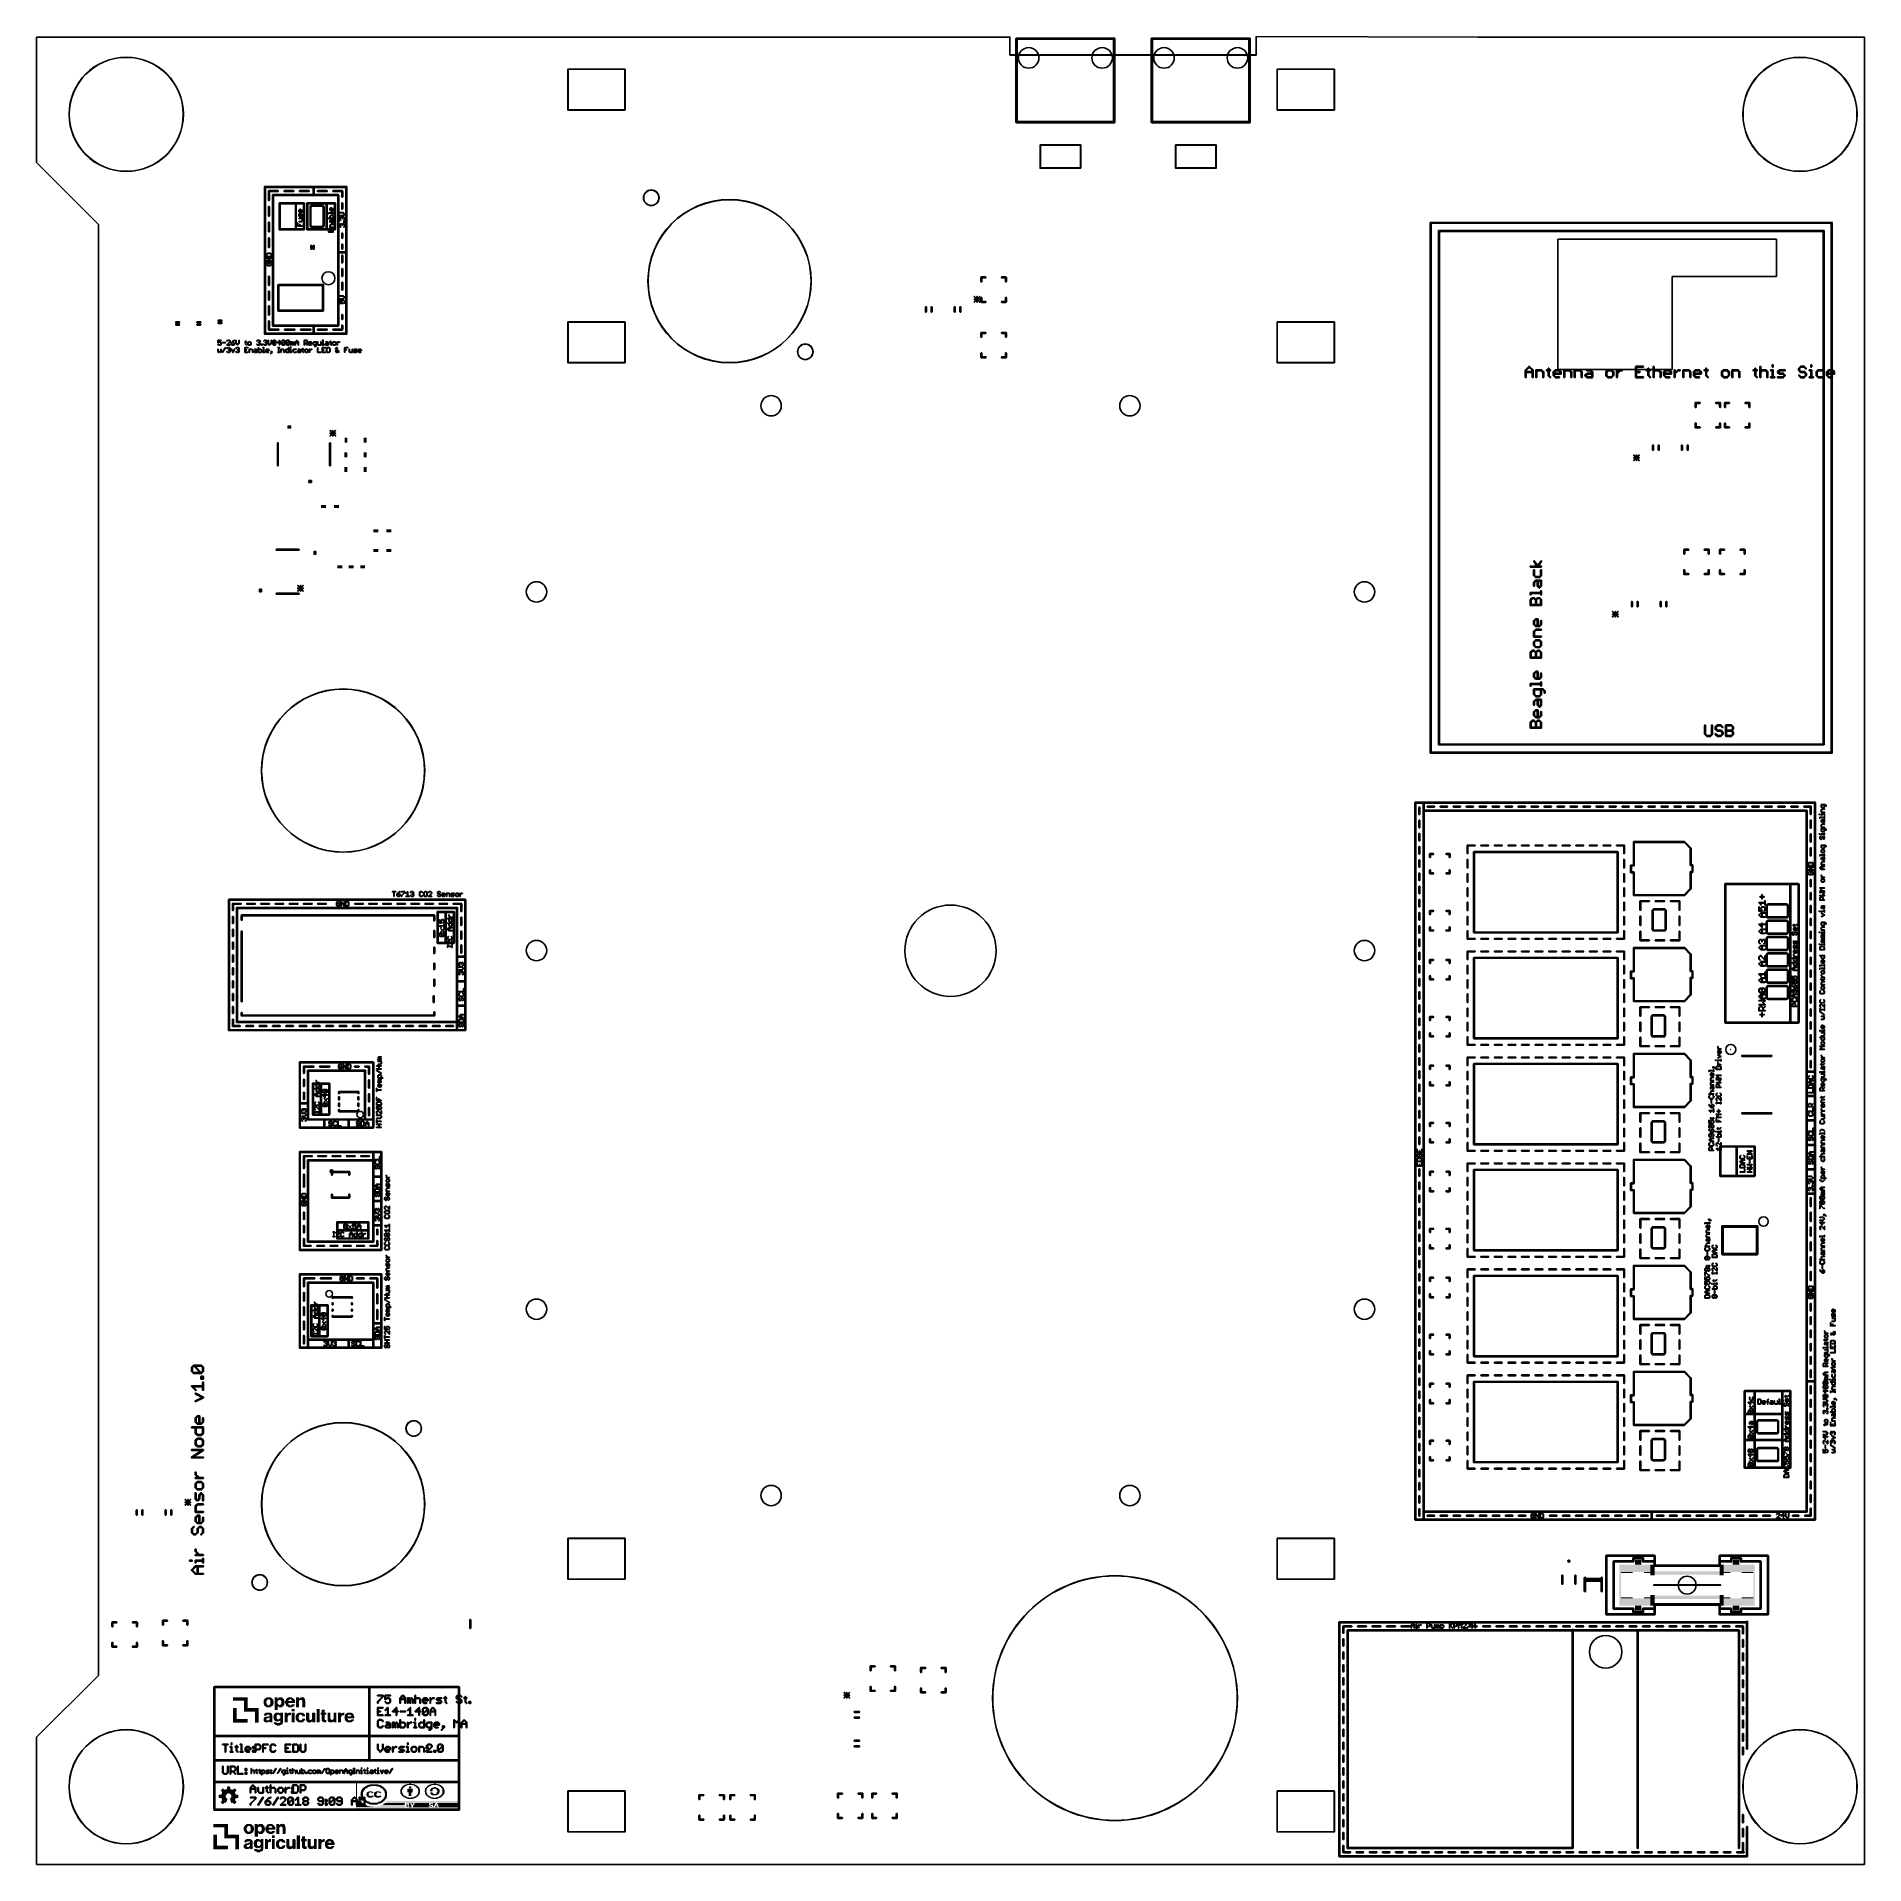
# Model space of a CAD drawing. Extents: x 0 to 11.2, y 0 to 11.2.
import ezdxf

# ---------------------------------------------------------------- set-up
doc = ezdxf.new("R2010")
doc.units = 0
doc.layers.add('20', color=53, linetype='CONTINUOUS')
doc.layers.add('21', color=253, linetype='CONTINUOUS')

# ---------------------------------------------------------------- blocks, each defined once
blk = doc.blocks.new('RECT')
blk.add_solid([(-0.5, -0.5), (0.5, -0.5), (-0.5, 0.5), (0.5, 0.5)])

msp = doc.modelspace()

# ---------------------------------------------------------------- linework, layer by layer
at = {"layer": '20'}
for p, q in [((5.969397, 11.21), (0, 11.21)), ((0, 11.21), (0, 10.44)), ((8.847519, 11.21), (7.479865, 11.212234)), ((11.21, 11.21), (8.84, 11.21)), ((11.21, 0), (11.21, 11.21)), ((0, 10.44), (0.38, 10.06)), ((0.38, 10.06), (0.38, 1.16)), ((9.33, 9.97), (9.33, 9.17)), ((10.67, 9.97), (9.33, 9.97)), ((10.67, 9.74), (10.67, 9.97)), ((10.03, 9.17), (10.03, 9.74)), ((10.03, 9.74), (10.67, 9.74)), ((9.33, 9.17), (10.03, 9.17)), ((0.38, 1.16), (0, 0.78)), ((0, 0.78), (0, 0)), ((0, 0), (11.21, 0))]:
    msp.add_line(p, q, dxfattribs=at)
for points in [[(7.479373, 11.212234), (7.479373, 11.1, 1), (7.480357, 11.1), (7.480357, 11.212234, 1)], [(5.968905, 11.21), (5.968905, 11.1, 1), (5.969889, 11.1), (5.969889, 11.21, 1)], [(3.608784, 11.012726), (3.258784, 11.012726, 1), (3.258784, 11.011742), (3.608784, 11.011742, 1)], [(3.258292, 11.012234), (3.258292, 10.762234, 1), (3.259276, 10.762234), (3.259276, 11.012234, 1)], [(3.609276, 10.762234), (3.609276, 11.012234, 1), (3.608292, 11.012234), (3.608292, 10.762234, 1)], [(7.479865, 11.100492), (5.969397, 11.100492, 1), (5.969397, 11.099508), (7.479865, 11.099508, 1)], [(7.608292, 11.012234), (7.608292, 10.762234, 1), (7.609276, 10.762234), (7.609276, 11.012234, 1)], [(7.608784, 11.011742), (7.958784, 11.011742, 1), (7.958784, 11.012726), (7.608784, 11.012726, 1)], [(7.958292, 11.012234), (7.958292, 10.762234, 1), (7.959276, 10.762234), (7.959276, 11.012234, 1)], [(3.258784, 10.761742), (3.608784, 10.761742, 1), (3.608784, 10.762726), (3.258784, 10.762726, 1)], [(7.608784, 10.761742), (7.958784, 10.761742, 1), (7.958784, 10.762726), (7.608784, 10.762726, 1)], [(3.608784, 9.462726), (3.258784, 9.462726, 1), (3.258784, 9.461742), (3.608784, 9.461742, 1)], [(3.258292, 9.462234), (3.258292, 9.212234, 1), (3.259276, 9.212234), (3.259276, 9.462234, 1)], [(3.609276, 9.212234), (3.609276, 9.462234, 1), (3.608292, 9.462234), (3.608292, 9.212234, 1)], [(7.958784, 9.462726), (7.608784, 9.462726, 1), (7.608784, 9.461742), (7.958784, 9.461742, 1)], [(7.608292, 9.462234), (7.608292, 9.212234, 1), (7.609276, 9.212234), (7.609276, 9.462234, 1)], [(7.959276, 9.212234), (7.959276, 9.462234, 1), (7.958292, 9.462234), (7.958292, 9.212234, 1)], [(3.258784, 9.211742), (3.608784, 9.211742, 1), (3.608784, 9.212726), (3.258784, 9.212726, 1)], [(7.608784, 9.211742), (7.958784, 9.211742, 1), (7.958784, 9.212726), (7.608784, 9.212726, 1)], [(3.258784, 1.999533), (3.608784, 1.999533, 1), (3.608784, 2.000518), (3.258784, 2.000518, 1)], [(3.259276, 1.750026), (3.259276, 2.000026, 1), (3.258292, 2.000026), (3.258292, 1.750026, 1)], [(3.608292, 2.000026), (3.608292, 1.750026, 1), (3.609276, 1.750026), (3.609276, 2.000026, 1)], [(7.608784, 1.999533), (7.958784, 1.999533, 1), (7.958784, 2.000518), (7.608784, 2.000518, 1)], [(7.609276, 1.750026), (7.609276, 2.000026, 1), (7.608292, 2.000026), (7.608292, 1.750026, 1)], [(7.958292, 2.000026), (7.958292, 1.750026, 1), (7.959276, 1.750026), (7.959276, 2.000026, 1)], [(3.608784, 1.750518), (3.258784, 1.750518, 1), (3.258784, 1.749533), (3.608784, 1.749533, 1)], [(7.958784, 1.750518), (7.608784, 1.750518, 1), (7.608784, 1.749533), (7.958784, 1.749533, 1)], [(3.258784, 0.449533), (3.608784, 0.449533, 1), (3.608784, 0.450518), (3.258784, 0.450518, 1)], [(3.259276, 0.200026), (3.259276, 0.450026, 1), (3.258292, 0.450026), (3.258292, 0.200026, 1)], [(3.608292, 0.450026), (3.608292, 0.200026, 1), (3.609276, 0.200026), (3.609276, 0.450026, 1)], [(7.608784, 0.449533), (7.958784, 0.449533, 1), (7.958784, 0.450518), (7.608784, 0.450518, 1)], [(7.609276, 0.200026), (7.609276, 0.450026, 1), (7.608292, 0.450026), (7.608292, 0.200026, 1)], [(7.958292, 0.450026), (7.958292, 0.200026, 1), (7.959276, 0.200026), (7.959276, 0.450026, 1)], [(3.608784, 0.200518), (3.258784, 0.200518, 1), (3.258784, 0.199533), (3.608784, 0.199533, 1)], [(7.958784, 0.200518), (7.608784, 0.200518, 1), (7.608784, 0.199533), (7.958784, 0.199533, 1)]]:
    msp.add_lwpolyline(points, format="xyb", close=True, dxfattribs=at)
for centre, radius in [((6.0846, 11.0817), 0.062992), ((6.5346, 11.0817), 0.062992), ((6.9146, 11.0817), 0.062992), ((7.3646, 11.0817), 0.062992), ((0.550131, 10.735713), 0.350487), ((0.550131, 10.735713), 0.349502), ((10.81477, 10.735713), 0.350487), ((10.81477, 10.735713), 0.349502), ((3.769981, 10.223789), 0.047713), ((3.769981, 10.223789), 0.046728), ((4.250055, 9.712234), 0.500492), ((4.250055, 9.712234), 0.499508), ((4.71448, 9.279379), 0.047713), ((4.71448, 9.279379), 0.046728), ((4.505, 8.948), 0.0625), ((6.705, 8.948), 0.0625), ((3.066, 7.806), 0.0625), ((8.144, 7.806), 0.0625), ((1.88, 6.71), 0.500492), ((1.88, 6.71), 0.499508), ((5.605, 5.605), 0.28), ((3.066, 5.606), 0.0625), ((8.144, 5.606), 0.0625), ((3.066, 3.406), 0.0625), ((8.144, 3.406), 0.0625), ((1.880055, 2.210026), 0.500492), ((1.880055, 2.210026), 0.499508), ((2.31291, 2.67445), 0.047713), ((2.31291, 2.67445), 0.046728), ((4.505, 2.263), 0.0625), ((6.705, 2.263), 0.0625), ((1.3685, 1.729951), 0.047713), ((1.3685, 1.729951), 0.046728), ((6.613784, 1.020026), 0.750492), ((6.613784, 1.020026), 0.749508), ((10.1227, 1.7134), 0.055), ((9.623, 1.305), 0.1), ((0.550131, 0.476546), 0.350487), ((0.550131, 0.476546), 0.349502), ((10.81477, 0.476546), 0.350487), ((10.81477, 0.476546), 0.349502)]:
    msp.add_circle(centre, radius, dxfattribs=at)
at = {"layer": '21'}
for points in [[(6.6096, 11.20381), (6.0096, 11.20381, 1), (6.0096, 11.19581), (6.6096, 11.19581, 1)], [(6.0136, 10.687999), (6.0136, 11.19981, 1), (6.0056, 11.19981), (6.0056, 10.687999, 1)], [(6.6056, 11.19981), (6.6056, 10.687999, 1), (6.6136, 10.687999), (6.6136, 11.19981, 1)], [(7.4396, 11.20381), (6.8396, 11.20381, 1), (6.8396, 11.19581), (7.4396, 11.19581, 1)], [(6.8436, 10.687999), (6.8436, 11.19981, 1), (6.8356, 11.19981), (6.8356, 10.687999, 1)], [(7.4356, 11.19981), (7.4356, 10.687999, 1), (7.4436, 10.687999), (7.4436, 11.19981, 1)], [(6.6096, 10.691999), (6.0096, 10.691999, 1), (6.0096, 10.683999), (6.6096, 10.683999, 1)], [(7.4396, 10.691999), (6.8396, 10.691999, 1), (6.8396, 10.683999), (7.4396, 10.683999, 1)], [(6.156568, 10.405834), (6.156568, 10.547566, 1), (6.1546, 10.547566), (6.1546, 10.405834, 1)], [(6.155584, 10.546582), (6.403616, 10.546582, 1), (6.403616, 10.54855), (6.155584, 10.54855, 1)], [(6.402631, 10.547566), (6.402631, 10.405834, 1), (6.4046, 10.405834), (6.4046, 10.547566, 1)], [(6.986568, 10.405834), (6.986568, 10.547566, 1), (6.9846, 10.547566), (6.9846, 10.405834, 1)], [(6.985584, 10.546582), (7.233616, 10.546582, 1), (7.233616, 10.54855), (6.985584, 10.54855, 1)], [(7.232631, 10.547566), (7.232631, 10.405834, 1), (7.2346, 10.405834), (7.2346, 10.547566, 1)], [(6.403616, 10.406818), (6.155584, 10.406818, 1), (6.155584, 10.40485), (6.403616, 10.40485, 1)], [(7.233616, 10.406818), (6.985584, 10.406818, 1), (6.985584, 10.40485), (7.233616, 10.40485, 1)], [(1.7, 10.293), (1.4, 10.293, 1), (1.4, 10.287), (1.7, 10.287, 1)], [(1.397, 10.29), (1.397, 9.39, 1), (1.403, 9.39), (1.403, 10.29, 1)], [(1.48042, 10.268), (1.425, 10.268, 1), (1.425, 10.262), (1.48042, 10.262, 1)], [(1.422, 10.265), (1.422, 10.208278, 1), (1.428, 10.208278), (1.428, 10.265, 1)], [(1.453, 9.44), (1.453, 10.24, 1), (1.447, 10.24), (1.447, 9.44, 1)], [(1.45, 10.237), (1.85, 10.237, 1), (1.85, 10.243), (1.45, 10.243, 1)], [(1.57521, 10.268), (1.51979, 10.268, 1), (1.51979, 10.262), (1.57521, 10.262, 1)], [(1.67, 10.268), (1.61458, 10.268, 1), (1.61458, 10.262), (1.67, 10.262, 1)], [(1.9, 10.293), (1.7, 10.293, 1), (1.7, 10.287), (1.9, 10.287, 1)], [(1.703, 10.24), (1.703, 10.29, 1), (1.697, 10.29), (1.697, 10.24, 1)], [(1.725, 10.262), (1.780315, 10.262, 1), (1.780315, 10.268), (1.725, 10.268, 1)], [(1.819685, 10.262), (1.875, 10.262, 1), (1.875, 10.268), (1.819685, 10.268, 1)], [(1.847, 10.24), (1.847, 9.44, 1), (1.853, 9.44), (1.853, 10.24, 1)], [(1.872, 10.265), (1.872, 10.229685, 1), (1.878, 10.229685), (1.878, 10.265, 1)], [(1.903, 9.89), (1.903, 10.29, 1), (1.897, 10.29), (1.897, 9.89, 1)], [(1.422, 10.168907), (1.422, 10.112185, 1), (1.428, 10.112185), (1.428, 10.168907, 1)], [(1.59, 10.193), (1.49, 10.193, 1), (1.49, 10.187), (1.59, 10.187, 1)], [(1.487, 10.19), (1.487, 10.03, 1), (1.493, 10.03), (1.493, 10.19, 1)], [(1.64, 10.193), (1.59, 10.193, 1), (1.59, 10.187), (1.64, 10.187, 1)], [(1.587, 10.19), (1.587, 10.03, 1), (1.593, 10.03), (1.593, 10.19, 1)], [(1.611025, 10.146681), (1.615695, 10.151352, 1), (1.614281, 10.152766), (1.60961, 10.148095, 1)], [(1.611317, 10.138047), (1.611317, 10.147388, 1), (1.609317, 10.147388), (1.609317, 10.138047, 1)], [(1.615695, 10.134083), (1.611025, 10.138754, 1), (1.60961, 10.13734), (1.614281, 10.132669, 1)], [(1.611317, 10.110423), (1.611317, 10.124435, 1), (1.609317, 10.124435), (1.609317, 10.110423, 1)], [(1.615695, 10.10646), (1.611025, 10.11113, 1), (1.60961, 10.109716), (1.614281, 10.105046, 1)], [(1.629, 10.097812), (1.610317, 10.097812, 1), (1.610317, 10.095812), (1.629, 10.095812, 1)], [(1.614988, 10.151059), (1.619659, 10.151059, 1), (1.619659, 10.153059), (1.614988, 10.153059, 1)], [(1.624329, 10.134376), (1.614988, 10.134376, 1), (1.614988, 10.132376), (1.624329, 10.132376, 1)], [(1.618952, 10.11113), (1.614281, 10.10646, 1), (1.615695, 10.105046), (1.620366, 10.109716, 1)], [(1.618659, 10.152059), (1.618659, 10.133376, 1), (1.620659, 10.133376), (1.620659, 10.152059, 1)], [(1.623622, 10.125142), (1.618952, 10.120472, 1), (1.620366, 10.119058), (1.625036, 10.123728, 1)], [(1.618659, 10.119765), (1.618659, 10.110423, 1), (1.620659, 10.110423), (1.620659, 10.119765, 1)], [(1.628293, 10.138754), (1.623622, 10.134083, 1), (1.625036, 10.132669), (1.629707, 10.13734, 1)], [(1.629707, 10.120472), (1.625036, 10.125142, 1), (1.623622, 10.123728), (1.628293, 10.119058, 1)], [(1.628, 10.147388), (1.628, 10.138047, 1), (1.63, 10.138047), (1.63, 10.147388, 1)], [(1.63, 10.105753), (1.63, 10.119765, 1), (1.628, 10.119765), (1.628, 10.105753, 1)], [(1.63, 10.0828), (1.63, 10.096812, 1), (1.628, 10.096812), (1.628, 10.0828, 1)], [(1.643, 10.03), (1.643, 10.19, 1), (1.637, 10.19), (1.637, 10.03, 1)], [(1.78, 10.193), (1.66, 10.193, 1), (1.66, 10.187), (1.78, 10.187, 1)], [(1.657, 10.19), (1.657, 10.03, 1), (1.663, 10.03), (1.663, 10.19, 1)], [(1.69, 10.172, 1), (1.69, 10.178, 0.414214), (1.677, 10.165, 1), (1.683, 10.165, -0.414214)], [(1.683, 10.055), (1.683, 10.165, 1), (1.677, 10.165), (1.677, 10.055, 1)], [(1.69, 10.172), (1.75, 10.172, 1), (1.75, 10.178), (1.69, 10.178, 1)], [(1.757, 10.165, 1), (1.763, 10.165, 0.414214), (1.75, 10.178, 1), (1.75, 10.172, -0.414214)], [(1.757, 10.165), (1.757, 10.055, 1), (1.763, 10.055), (1.763, 10.165, 1)], [(1.83, 10.193), (1.78, 10.193, 1), (1.78, 10.187), (1.83, 10.187, 1)], [(1.777, 10.19), (1.777, 10.03, 1), (1.783, 10.03), (1.783, 10.19, 1)], [(1.791976, 10.12496), (1.791976, 10.129631, 1), (1.789976, 10.129631), (1.789976, 10.12496, 1)], [(1.790976, 10.128631), (1.819, 10.128631, 1), (1.819, 10.130631), (1.790976, 10.130631, 1)], [(1.790976, 10.096337), (1.819, 10.096337, 1), (1.819, 10.098337), (1.790976, 10.098337, 1)], [(1.801025, 10.156681), (1.805695, 10.161352, 1), (1.804281, 10.162766), (1.79961, 10.158095, 1)], [(1.801317, 10.148047), (1.801317, 10.157388, 1), (1.799317, 10.157388), (1.799317, 10.148047, 1)], [(1.805695, 10.144083), (1.801025, 10.148754, 1), (1.79961, 10.14734), (1.804281, 10.142669, 1)], [(1.804281, 10.116727), (1.79961, 10.112056, 1), (1.801025, 10.110642), (1.805695, 10.115312, 1)], [(1.799317, 10.111349), (1.799317, 10.097337, 1), (1.801317, 10.097337), (1.801317, 10.111349, 1)], [(1.804988, 10.161059), (1.809659, 10.161059, 1), (1.809659, 10.163059), (1.804988, 10.163059, 1)], [(1.814329, 10.144376), (1.804988, 10.144376, 1), (1.804988, 10.142376), (1.814329, 10.142376, 1)], [(1.814329, 10.117019), (1.804988, 10.117019, 1), (1.804988, 10.115019), (1.814329, 10.115019, 1)], [(1.808659, 10.162059), (1.808659, 10.143376, 1), (1.810659, 10.143376), (1.810659, 10.162059, 1)], [(1.818293, 10.148754), (1.813622, 10.144083, 1), (1.815036, 10.142669), (1.819707, 10.14734, 1)], [(1.819707, 10.112056), (1.815036, 10.116727, 1), (1.813622, 10.115312), (1.818293, 10.110642, 1)], [(1.818, 10.157388), (1.818, 10.148047, 1), (1.82, 10.148047), (1.82, 10.157388, 1)], [(1.82, 10.12496), (1.82, 10.134302, 1), (1.818, 10.134302), (1.818, 10.12496, 1)], [(1.82, 10.097337), (1.82, 10.111349, 1), (1.818, 10.111349), (1.818, 10.097337, 1)], [(1.833, 10.03), (1.833, 10.19, 1), (1.827, 10.19), (1.827, 10.03, 1)], [(1.879659, 10.133059), (1.860976, 10.133059, 1), (1.860976, 10.131059), (1.879659, 10.131059, 1)], [(1.860976, 10.112376), (1.879659, 10.112376, 1), (1.879659, 10.114376), (1.860976, 10.114376, 1)], [(1.861683, 10.099058), (1.866354, 10.103728, 1), (1.86494, 10.105142), (1.860269, 10.100472, 1)], [(1.861976, 10.090423), (1.861976, 10.099765, 1), (1.859976, 10.099765), (1.859976, 10.090423, 1)], [(1.865647, 10.103435), (1.870317, 10.103435, 1), (1.870317, 10.105435), (1.865647, 10.105435, 1)], [(1.86961, 10.103728), (1.874281, 10.099058, 1), (1.875695, 10.100472), (1.871025, 10.105142, 1)], [(1.872, 10.190315), (1.872, 10.155, 1), (1.878, 10.155), (1.878, 10.190315, 1)], [(1.875695, 10.099058), (1.880366, 10.103728, 1), (1.878952, 10.105142), (1.874281, 10.100472, 1)], [(1.873988, 10.099765), (1.873988, 10.095094, 1), (1.875988, 10.095094), (1.875988, 10.099765, 1)], [(1.889707, 10.123425), (1.880366, 10.132766, 1), (1.878952, 10.131352), (1.888293, 10.12201, 1)], [(1.880366, 10.112669), (1.889707, 10.12201, 1), (1.888293, 10.123425), (1.878952, 10.114083, 1)], [(1.879659, 10.103435), (1.884329, 10.103435, 1), (1.884329, 10.105435), (1.879659, 10.105435, 1)], [(1.883622, 10.103728), (1.888293, 10.099058, 1), (1.889707, 10.100472), (1.885036, 10.105142, 1)], [(1.888, 10.099765), (1.888, 10.090423, 1), (1.89, 10.090423), (1.89, 10.099765, 1)], [(1.422, 10.072815), (1.422, 10.016093, 1), (1.428, 10.016093), (1.428, 10.072815, 1)], [(1.422, 9.976722), (1.422, 9.92, 1), (1.428, 9.92), (1.428, 9.976722, 1)], [(1.49, 10.027), (1.59, 10.027, 1), (1.59, 10.033), (1.49, 10.033, 1)], [(1.59, 10.027), (1.64, 10.027, 1), (1.64, 10.033), (1.59, 10.033, 1)], [(1.601976, 10.050506), (1.601976, 10.069188, 1), (1.599976, 10.069188), (1.599976, 10.050506, 1)], [(1.629, 10.051506), (1.600976, 10.051506, 1), (1.600976, 10.049506), (1.629, 10.049506, 1)], [(1.610317, 10.077129), (1.624329, 10.077129, 1), (1.624329, 10.079129), (1.610317, 10.079129, 1)], [(1.615988, 10.050506), (1.615988, 10.059847, 1), (1.613988, 10.059847), (1.613988, 10.050506, 1)], [(1.625036, 10.077422), (1.629707, 10.082093, 1), (1.628293, 10.083507), (1.623622, 10.078836, 1)], [(1.66, 10.027), (1.78, 10.027, 1), (1.78, 10.033), (1.66, 10.033, 1)], [(1.683, 10.055, 1), (1.677, 10.055, 0.414214), (1.69, 10.042, 1), (1.69, 10.048, -0.414214)], [(1.69, 10.042), (1.75, 10.042, 1), (1.75, 10.048), (1.69, 10.048, 1)], [(1.75, 10.048, 1), (1.75, 10.042, 0.414214), (1.763, 10.055, 1), (1.757, 10.055, -0.414214)], [(1.78, 10.027), (1.83, 10.027, 1), (1.83, 10.033), (1.78, 10.033, 1)], [(1.789976, 10.033149), (1.789976, 10.014466, 1), (1.791976, 10.014466), (1.791976, 10.033149, 1)], [(1.790976, 10.013466), (1.819, 10.013466, 1), (1.819, 10.015466), (1.790976, 10.015466, 1)], [(1.801025, 10.083018), (1.805695, 10.087689, 1), (1.804281, 10.089103), (1.79961, 10.084432, 1)], [(1.801317, 10.074384), (1.801317, 10.083725, 1), (1.799317, 10.083725), (1.799317, 10.074384, 1)], [(1.801025, 10.055395), (1.805695, 10.060065, 1), (1.804281, 10.061479), (1.79961, 10.056809, 1)], [(1.801317, 10.04209), (1.801317, 10.056102, 1), (1.799317, 10.056102), (1.799317, 10.04209, 1)], [(1.819, 10.04309), (1.800317, 10.04309, 1), (1.800317, 10.04109), (1.819, 10.04109, 1)], [(1.804988, 10.087396), (1.819, 10.087396, 1), (1.819, 10.089396), (1.804988, 10.089396, 1)], [(1.804988, 10.059772), (1.819, 10.059772, 1), (1.819, 10.061772), (1.804988, 10.061772, 1)], [(1.805988, 10.014466), (1.805988, 10.023808, 1), (1.803988, 10.023808), (1.803988, 10.014466, 1)], [(1.810659, 10.074384), (1.810659, 10.088396, 1), (1.808659, 10.088396), (1.808659, 10.074384, 1)], [(1.815036, 10.07042), (1.810366, 10.075091, 1), (1.808952, 10.073677), (1.813622, 10.069006, 1)], [(1.818293, 10.075091), (1.813622, 10.07042, 1), (1.815036, 10.069006), (1.819707, 10.073677, 1)], [(1.818, 10.088396), (1.818, 10.074384, 1), (1.82, 10.074384), (1.82, 10.088396, 1)], [(1.82, 10.014466), (1.82, 10.033149, 1), (1.818, 10.033149), (1.818, 10.014466, 1)], [(1.866354, 10.08646), (1.861683, 10.09113, 1), (1.860269, 10.089716), (1.86494, 10.085046, 1)], [(1.861683, 10.057622), (1.866354, 10.062293, 1), (1.86494, 10.063707), (1.860269, 10.059036, 1)], [(1.861976, 10.048988), (1.861976, 10.058329, 1), (1.859976, 10.058329), (1.859976, 10.048988, 1)], [(1.866354, 10.045025), (1.861683, 10.049695, 1), (1.860269, 10.048281), (1.86494, 10.04361, 1)], [(1.865647, 10.062), (1.870317, 10.062, 1), (1.870317, 10.064), (1.865647, 10.064, 1)], [(1.86961, 10.062293), (1.874281, 10.057622, 1), (1.875695, 10.059036), (1.871025, 10.063707, 1)], [(1.872, 10.005), (1.872, 9.977185, 1), (1.878, 9.977185), (1.878, 10.005, 1)], [(1.875695, 10.057622), (1.880366, 10.062293, 1), (1.878952, 10.063707), (1.874281, 10.059036, 1)], [(1.873988, 10.058329), (1.873988, 10.053659, 1), (1.875988, 10.053659), (1.875988, 10.058329, 1)], [(1.879659, 10.062), (1.884329, 10.062, 1), (1.884329, 10.064), (1.879659, 10.064, 1)], [(1.888293, 10.09113), (1.883622, 10.08646, 1), (1.885036, 10.085046), (1.889707, 10.089716, 1)], [(1.885329, 10.071941), (1.885329, 10.076612, 1), (1.883329, 10.076612), (1.883329, 10.071941, 1)], [(1.884329, 10.075612), (1.889, 10.075612, 1), (1.889, 10.077612), (1.884329, 10.077612, 1)], [(1.889, 10.072941), (1.884329, 10.072941, 1), (1.884329, 10.070941), (1.889, 10.070941, 1)], [(1.883622, 10.062293), (1.888293, 10.057622, 1), (1.889707, 10.059036), (1.885036, 10.063707, 1)], [(1.888293, 10.049695), (1.883622, 10.045025, 1), (1.885036, 10.04361), (1.889707, 10.048281, 1)], [(1.888, 10.076612), (1.888, 10.071941, 1), (1.89, 10.071941), (1.89, 10.076612, 1)], [(1.888, 10.058329), (1.888, 10.048988, 1), (1.89, 10.048988), (1.89, 10.058329, 1)], [(8.553, 6.82), (8.553, 10.07, 1), (8.547, 10.07), (8.547, 6.82, 1)], [(8.55, 10.067), (11.01, 10.067, 1), (11.01, 10.073), (8.55, 10.073, 1)], [(10.96, 10.023), (8.6, 10.023, 1), (8.6, 10.017), (10.96, 10.017, 1)], [(8.597, 10.02), (8.597, 6.87, 1), (8.603, 6.87), (8.603, 10.02, 1)], [(10.963, 6.87), (10.963, 10.02, 1), (10.957, 10.02), (10.957, 6.87, 1)], [(11.007, 10.07), (11.007, 6.82, 1), (11.013, 6.82), (11.013, 10.07, 1)], [(1.41494, 9.882766), (1.410269, 9.878095, 1), (1.411683, 9.876681), (1.416354, 9.881352, 1)], [(1.409976, 9.877388), (1.409976, 9.863376, 1), (1.411976, 9.863376), (1.411976, 9.877388, 1)], [(1.434329, 9.883059), (1.415647, 9.883059, 1), (1.415647, 9.881059), (1.434329, 9.881059, 1)], [(1.439707, 9.878095), (1.435036, 9.882766, 1), (1.433622, 9.881352), (1.438293, 9.876681, 1)], [(1.44, 9.863376), (1.44, 9.877388, 1), (1.438, 9.877388), (1.438, 9.863376, 1)], [(1.696768, 9.921768), (1.686768, 9.931768, 1), (1.683232, 9.928232), (1.693232, 9.918232, 1)], [(1.6825, 9.93), (1.6825, 9.925, 1), (1.6875, 9.925), (1.6875, 9.93, 1)], [(1.6825, 9.925), (1.6825, 9.91, 1), (1.6875, 9.91), (1.6875, 9.925, 1)], [(1.691768, 9.921768), (1.686768, 9.926768, 1), (1.683232, 9.923232), (1.688232, 9.918232, 1)], [(1.686768, 9.908232), (1.691768, 9.913232, 1), (1.688232, 9.916768), (1.683232, 9.911768, 1)], [(1.691768, 9.913232), (1.696768, 9.918232, 1), (1.693232, 9.921768), (1.688232, 9.916768, 1)], [(1.6875, 9.92), (1.6875, 9.915, 1), (1.6925, 9.915), (1.6925, 9.92, 1)], [(1.6975, 9.93), (1.6975, 9.91, 1), (1.7025, 9.91), (1.7025, 9.93, 1)], [(1.9, 9.893), (1.85, 9.893, 1), (1.85, 9.887), (1.9, 9.887, 1)], [(1.872, 9.937815), (1.872, 9.91, 1), (1.878, 9.91), (1.878, 9.937815, 1)], [(1.872, 9.87), (1.872, 9.826247, 1), (1.878, 9.826247), (1.878, 9.87, 1)], [(1.903, 9.39), (1.903, 9.89, 1), (1.897, 9.89), (1.897, 9.39, 1)], [(1.410976, 9.862376), (1.439, 9.862376, 1), (1.439, 9.864376), (1.410976, 9.864376, 1)], [(1.411531, 9.834921), (1.439555, 9.853603, 1), (1.438445, 9.855267), (1.410421, 9.836585, 1)], [(1.439, 9.855435), (1.410976, 9.855435, 1), (1.410976, 9.853435), (1.439, 9.853435, 1)], [(1.439, 9.836753), (1.410976, 9.836753, 1), (1.410976, 9.834753), (1.439, 9.834753, 1)], [(1.41494, 9.827519), (1.410269, 9.822848, 1), (1.411683, 9.821434), (1.416354, 9.826105, 1)], [(1.409976, 9.822141), (1.409976, 9.8128, 1), (1.411976, 9.8128), (1.411976, 9.822141, 1)], [(1.410269, 9.812093), (1.41494, 9.807422, 1), (1.416354, 9.808836), (1.411683, 9.813507, 1)], [(1.415647, 9.807129), (1.434329, 9.807129, 1), (1.434329, 9.809129), (1.415647, 9.809129, 1)], [(1.434329, 9.827812), (1.424988, 9.827812, 1), (1.424988, 9.825812), (1.434329, 9.825812, 1)], [(1.423988, 9.826812), (1.423988, 9.81747, 1), (1.425988, 9.81747), (1.425988, 9.826812, 1)], [(1.439707, 9.822848), (1.435036, 9.827519, 1), (1.433622, 9.826105), (1.438293, 9.821434, 1)], [(1.435036, 9.807422), (1.439707, 9.812093, 1), (1.438293, 9.813507), (1.433622, 9.808836, 1)], [(1.44, 9.8128), (1.44, 9.822141, 1), (1.438, 9.822141), (1.438, 9.8128, 1)], [(1.872, 9.786877), (1.872, 9.743123, 1), (1.878, 9.743123), (1.878, 9.786877, 1)], [(1.422, 9.74), (1.422, 9.688278, 1), (1.428, 9.688278), (1.428, 9.74, 1)], [(1.422, 9.648907), (1.422, 9.597185, 1), (1.428, 9.597185), (1.428, 9.648907, 1)], [(1.48, 9.688), (1.48, 9.532, 1), (1.486, 9.532), (1.486, 9.688, 1)], [(1.757, 9.691), (1.483, 9.691, 1), (1.483, 9.685), (1.757, 9.685, 1)], [(1.76, 9.532), (1.76, 9.688, 1), (1.754, 9.688), (1.754, 9.532, 1)], [(1.872, 9.703753), (1.872, 9.66, 1), (1.878, 9.66), (1.878, 9.703753, 1)], [(5.798, 9.71), (5.798, 9.735, 1), (5.792, 9.735), (5.792, 9.71, 1)], [(5.795, 9.732), (5.82, 9.732, 1), (5.82, 9.738), (5.795, 9.738, 1)], [(5.92, 9.732), (5.945, 9.732, 1), (5.945, 9.738), (5.92, 9.738, 1)], [(5.942, 9.735), (5.942, 9.71, 1), (5.948, 9.71), (5.948, 9.735, 1)], [(1.422, 9.557815), (1.422, 9.506093, 1), (1.428, 9.506093), (1.428, 9.557815, 1)], [(1.483, 9.529), (1.757, 9.529, 1), (1.757, 9.535), (1.483, 9.535, 1)], [(1.879659, 9.623059), (1.860976, 9.623059, 1), (1.860976, 9.621059), (1.879659, 9.621059, 1)], [(1.860976, 9.602376), (1.879659, 9.602376, 1), (1.879659, 9.604376), (1.860976, 9.604376, 1)], [(1.859976, 9.594435), (1.859976, 9.575753, 1), (1.861976, 9.575753), (1.861976, 9.594435, 1)], [(1.860976, 9.574753), (1.874988, 9.574753, 1), (1.874988, 9.576753), (1.860976, 9.576753, 1)], [(1.871025, 9.589058), (1.875695, 9.593728, 1), (1.874281, 9.595143), (1.86961, 9.590472, 1)], [(1.871317, 9.585094), (1.871317, 9.589765, 1), (1.869317, 9.589765), (1.869317, 9.585094, 1)], [(1.875882, 9.5762), (1.871212, 9.585541, 1), (1.869423, 9.584647), (1.874094, 9.575306, 1)], [(1.874988, 9.593435), (1.884329, 9.593435, 1), (1.884329, 9.595435), (1.874988, 9.595435, 1)], [(1.889707, 9.613425), (1.880366, 9.622766, 1), (1.878952, 9.621352), (1.888293, 9.612011, 1)], [(1.880366, 9.602669), (1.889707, 9.612011, 1), (1.888293, 9.613425), (1.878952, 9.604083, 1)], [(1.883622, 9.593728), (1.888293, 9.589058, 1), (1.889707, 9.590472), (1.885036, 9.595143, 1)], [(1.888293, 9.581131), (1.883622, 9.57646, 1), (1.885036, 9.575046), (1.889707, 9.579716, 1)], [(1.888, 9.589765), (1.888, 9.580423, 1), (1.89, 9.580423), (1.89, 9.589765, 1)], [(5.457, 9.525), (5.457, 9.553, 1), (5.451, 9.553), (5.451, 9.525, 1)], [(5.492, 9.525), (5.492, 9.553, 1), (5.486, 9.553), (5.486, 9.525, 1)], [(5.634, 9.525), (5.634, 9.553, 1), (5.628, 9.553), (5.628, 9.525, 1)], [(5.669, 9.525), (5.669, 9.553, 1), (5.663, 9.553), (5.663, 9.525, 1)], [(5.784561, 9.586361), (5.753201, 9.617721, 1), (5.751079, 9.615599), (5.782439, 9.584239, 1)], [(5.782439, 9.617721), (5.751079, 9.586361, 1), (5.753201, 9.584239), (5.784561, 9.615599, 1)], [(5.7835, 9.60248), (5.75214, 9.60248, 1), (5.75214, 9.59948), (5.7835, 9.59948, 1)], [(5.76632, 9.61666), (5.76632, 9.5853, 1), (5.76932, 9.5853), (5.76932, 9.61666, 1)], [(5.798, 9.585), (5.798, 9.61, 1), (5.792, 9.61), (5.792, 9.585, 1)], [(5.82, 9.588), (5.795, 9.588, 1), (5.795, 9.582), (5.82, 9.582, 1)], [(5.945, 9.588), (5.92, 9.588, 1), (5.92, 9.582), (5.945, 9.582, 1)], [(5.942, 9.61), (5.942, 9.585, 1), (5.948, 9.585), (5.948, 9.61, 1)], [(0.8704, 9.4628), (0.8554, 9.4628, 1), (0.8554, 9.4578), (0.8704, 9.4578, 1)], [(0.853632, 9.458532), (0.858632, 9.453532, 1), (0.862168, 9.457068), (0.857168, 9.462068, 1)], [(0.8754, 9.4478), (0.8554, 9.4478, 1), (0.8554, 9.4428), (0.8754, 9.4428, 1)], [(0.858632, 9.453532), (0.863632, 9.448532, 1), (0.867168, 9.452068), (0.862168, 9.457068, 1)], [(0.8654, 9.4578), (0.8604, 9.4578, 1), (0.8604, 9.4528), (0.8654, 9.4528, 1)], [(0.867168, 9.448532), (0.877168, 9.458532, 1), (0.873632, 9.462068), (0.863632, 9.452068, 1)], [(0.867168, 9.453532), (0.872168, 9.458532, 1), (0.868632, 9.462068), (0.863632, 9.457068, 1)], [(0.8754, 9.4628), (0.8704, 9.4628, 1), (0.8704, 9.4578), (0.8754, 9.4578, 1)], [(1.0004, 9.4628), (0.9854, 9.4628, 1), (0.9854, 9.4578), (1.0004, 9.4578, 1)], [(0.983632, 9.458532), (0.988632, 9.453532, 1), (0.992168, 9.457068), (0.987168, 9.462068, 1)], [(1.0054, 9.4478), (0.9854, 9.4478, 1), (0.9854, 9.4428), (1.0054, 9.4428, 1)], [(0.988632, 9.453532), (0.993632, 9.448532, 1), (0.997168, 9.452068), (0.992168, 9.457068, 1)], [(0.9954, 9.4578), (0.9904, 9.4578, 1), (0.9904, 9.4528), (0.9954, 9.4528, 1)], [(0.997168, 9.448532), (1.007168, 9.458532, 1), (1.003632, 9.462068), (0.993632, 9.452068, 1)], [(0.997168, 9.453532), (1.002168, 9.458532, 1), (0.998632, 9.462068), (0.993632, 9.457068, 1)], [(1.0054, 9.4628), (1.0004, 9.4628, 1), (1.0004, 9.4578), (1.0054, 9.4578, 1)], [(1.1304, 9.4728), (1.1154, 9.4728, 1), (1.1154, 9.4678), (1.1304, 9.4678, 1)], [(1.113632, 9.468532), (1.118632, 9.463532, 1), (1.122168, 9.467068), (1.117168, 9.472068, 1)], [(1.1354, 9.4578), (1.1154, 9.4578, 1), (1.1154, 9.4528), (1.1354, 9.4528, 1)], [(1.118632, 9.463532), (1.123632, 9.458532, 1), (1.127168, 9.462068), (1.122168, 9.467068, 1)], [(1.1254, 9.4678), (1.1204, 9.4678, 1), (1.1204, 9.4628), (1.1254, 9.4628, 1)], [(1.127168, 9.458532), (1.137168, 9.468532, 1), (1.133632, 9.472068), (1.123632, 9.462068, 1)], [(1.127168, 9.463532), (1.132168, 9.468532, 1), (1.128632, 9.472068), (1.123632, 9.467068, 1)], [(1.1354, 9.4728), (1.1304, 9.4728, 1), (1.1304, 9.4678), (1.1354, 9.4678, 1)], [(1.422, 9.466722), (1.422, 9.415, 1), (1.428, 9.415), (1.428, 9.466722, 1)], [(1.85, 9.443), (1.45, 9.443, 1), (1.45, 9.437), (1.85, 9.437, 1)], [(1.697, 9.44), (1.697, 9.39, 1), (1.703, 9.39), (1.703, 9.44, 1)], [(1.872, 9.505), (1.872, 9.479685, 1), (1.878, 9.479685), (1.878, 9.505, 1)], [(1.872, 9.440315), (1.872, 9.415, 1), (1.878, 9.415), (1.878, 9.440315, 1)], [(1.117818, 9.321707), (1.113148, 9.326378, 1), (1.111733, 9.324964), (1.116404, 9.320293, 1)], [(1.131123, 9.350024), (1.112441, 9.350024, 1), (1.112441, 9.348024), (1.131123, 9.348024, 1)], [(1.111441, 9.349024), (1.111441, 9.335012, 1), (1.113441, 9.335012), (1.113441, 9.349024, 1)], [(1.112888, 9.334118), (1.122229, 9.338788, 1), (1.121335, 9.340577), (1.111993, 9.335906, 1)], [(1.126453, 9.322), (1.117111, 9.322, 1), (1.117111, 9.32), (1.126453, 9.32, 1)], [(1.121782, 9.338683), (1.126453, 9.338683, 1), (1.126453, 9.340683), (1.121782, 9.340683, 1)], [(1.125745, 9.338975), (1.130416, 9.334305, 1), (1.13183, 9.335719), (1.12716, 9.34039, 1)], [(1.130416, 9.326378), (1.125745, 9.321707, 1), (1.12716, 9.320293), (1.13183, 9.324964, 1)], [(1.130123, 9.335012), (1.130123, 9.325671, 1), (1.132123, 9.325671), (1.132123, 9.335012, 1)], [(1.140064, 9.334012), (1.158747, 9.334012, 1), (1.158747, 9.336012), (1.140064, 9.336012, 1)], [(1.171651, 9.349731), (1.166981, 9.34506, 1), (1.168395, 9.343646), (1.173065, 9.348317, 1)], [(1.168395, 9.320293), (1.187077, 9.338975, 1), (1.185663, 9.34039), (1.166981, 9.321707, 1)], [(1.18637, 9.322), (1.167688, 9.322, 1), (1.167688, 9.32), (1.18637, 9.32, 1)], [(1.1817, 9.350024), (1.172358, 9.350024, 1), (1.172358, 9.348024), (1.1817, 9.348024, 1)], [(1.187077, 9.34506), (1.182407, 9.349731, 1), (1.180992, 9.348317), (1.185663, 9.343646, 1)], [(1.18737, 9.339683), (1.18737, 9.344353, 1), (1.18537, 9.344353), (1.18537, 9.339683, 1)], [(1.203945, 9.34506), (1.194604, 9.335719, 1), (1.196018, 9.334305), (1.20536, 9.343646, 1)], [(1.194311, 9.335012), (1.194311, 9.325671, 1), (1.196311, 9.325671), (1.196311, 9.335012, 1)], [(1.209323, 9.336012), (1.195311, 9.336012, 1), (1.195311, 9.334012), (1.209323, 9.334012, 1)], [(1.194604, 9.324964), (1.199275, 9.320293, 1), (1.200689, 9.321707), (1.196018, 9.326378, 1)], [(1.199982, 9.32), (1.209323, 9.32, 1), (1.209323, 9.322), (1.199982, 9.322, 1)], [(1.213547, 9.349918), (1.204205, 9.345248, 1), (1.2051, 9.343459), (1.214441, 9.348129, 1)], [(1.214701, 9.331048), (1.21003, 9.335719, 1), (1.208616, 9.334305), (1.213287, 9.329634, 1)], [(1.21003, 9.320293), (1.214701, 9.324964, 1), (1.213287, 9.326378), (1.208616, 9.321707, 1)], [(1.214994, 9.325671), (1.214994, 9.330341, 1), (1.212994, 9.330341), (1.212994, 9.325671, 1)], [(1.221935, 9.349024), (1.221935, 9.330341, 1), (1.223935, 9.330341), (1.223935, 9.349024, 1)], [(1.222228, 9.329634), (1.231569, 9.320293, 1), (1.232983, 9.321707), (1.223642, 9.331048, 1)], [(1.232983, 9.320293), (1.242324, 9.329634, 1), (1.24091, 9.331048), (1.231569, 9.321707, 1)], [(1.242617, 9.330341), (1.242617, 9.349024, 1), (1.240617, 9.349024), (1.240617, 9.330341, 1)], [(1.278182, 9.338683), (1.287523, 9.338683, 1), (1.287523, 9.340683), (1.278182, 9.340683, 1)], [(1.281852, 9.344353), (1.281852, 9.325671, 1), (1.283852, 9.325671), (1.283852, 9.344353, 1)], [(1.282145, 9.324964), (1.286816, 9.320293, 1), (1.28823, 9.321707), (1.283559, 9.326378, 1)], [(1.300561, 9.34039), (1.29589, 9.335719, 1), (1.297305, 9.334305), (1.301975, 9.338975, 1)], [(1.295597, 9.335012), (1.295597, 9.325671, 1), (1.297597, 9.325671), (1.297597, 9.335012, 1)], [(1.29589, 9.324964), (1.300561, 9.320293, 1), (1.301975, 9.321707), (1.297305, 9.326378, 1)], [(1.310609, 9.340683), (1.301268, 9.340683, 1), (1.301268, 9.338683), (1.310609, 9.338683, 1)], [(1.301268, 9.32), (1.310609, 9.32, 1), (1.310609, 9.322), (1.301268, 9.322, 1)], [(1.315987, 9.335719), (1.311316, 9.34039, 1), (1.309902, 9.338975), (1.314573, 9.334305, 1)], [(1.311316, 9.320293), (1.315987, 9.324964, 1), (1.314573, 9.326378), (1.309902, 9.321707, 1)], [(1.31628, 9.325671), (1.31628, 9.335012, 1), (1.31428, 9.335012), (1.31428, 9.325671, 1)], [(1.352552, 9.343646), (1.357222, 9.348317, 1), (1.355808, 9.349731), (1.351137, 9.34506, 1)], [(1.357222, 9.321707), (1.352552, 9.326378, 1), (1.351137, 9.324964), (1.355808, 9.320293, 1)], [(1.356515, 9.348024), (1.365856, 9.348024, 1), (1.365856, 9.350024), (1.356515, 9.350024, 1)], [(1.365856, 9.322), (1.356515, 9.322, 1), (1.356515, 9.32), (1.365856, 9.32, 1)], [(1.365856, 9.336012), (1.361186, 9.336012, 1), (1.361186, 9.334012), (1.365856, 9.334012, 1)], [(1.365149, 9.348317), (1.36982, 9.343646, 1), (1.371234, 9.34506), (1.366564, 9.349731, 1)], [(1.36982, 9.34039), (1.365149, 9.335719, 1), (1.366564, 9.334305), (1.371234, 9.338975, 1)], [(1.365149, 9.334305), (1.36982, 9.329634, 1), (1.371234, 9.331048), (1.366564, 9.335719, 1)], [(1.36982, 9.326378), (1.365149, 9.321707, 1), (1.366564, 9.320293), (1.371234, 9.324964, 1)], [(1.369527, 9.344353), (1.369527, 9.339683, 1), (1.371527, 9.339683), (1.371527, 9.344353, 1)], [(1.369527, 9.330341), (1.369527, 9.325671, 1), (1.371527, 9.325671), (1.371527, 9.330341, 1)], [(1.380468, 9.321), (1.380468, 9.325671, 1), (1.378468, 9.325671), (1.378468, 9.321, 1)], [(1.379468, 9.324671), (1.384139, 9.324671, 1), (1.384139, 9.326671), (1.379468, 9.326671, 1)], [(1.384139, 9.322), (1.379468, 9.322, 1), (1.379468, 9.32), (1.384139, 9.32, 1)], [(1.383139, 9.325671), (1.383139, 9.321, 1), (1.385139, 9.321), (1.385139, 9.325671, 1)], [(1.393987, 9.343646), (1.398658, 9.348317, 1), (1.397243, 9.349731), (1.392573, 9.34506, 1)], [(1.398658, 9.321707), (1.393987, 9.326378, 1), (1.392573, 9.324964), (1.397243, 9.320293, 1)], [(1.39795, 9.348024), (1.407292, 9.348024, 1), (1.407292, 9.350024), (1.39795, 9.350024, 1)], [(1.407292, 9.322), (1.39795, 9.322, 1), (1.39795, 9.32), (1.407292, 9.32, 1)], [(1.4, 9.387), (1.7, 9.387, 1), (1.7, 9.393), (1.4, 9.393, 1)], [(1.407292, 9.336012), (1.402621, 9.336012, 1), (1.402621, 9.334012), (1.407292, 9.334012, 1)], [(1.406585, 9.348317), (1.411255, 9.343646, 1), (1.412669, 9.34506), (1.407999, 9.349731, 1)], [(1.411255, 9.34039), (1.406585, 9.335719, 1), (1.407999, 9.334305), (1.412669, 9.338975, 1)], [(1.406585, 9.334305), (1.411255, 9.329634, 1), (1.412669, 9.331048), (1.407999, 9.335719, 1)], [(1.411255, 9.326378), (1.406585, 9.321707, 1), (1.407999, 9.320293), (1.412669, 9.324964, 1)], [(1.410962, 9.344353), (1.410962, 9.339683, 1), (1.412962, 9.339683), (1.412962, 9.344353, 1)], [(1.410962, 9.330341), (1.410962, 9.325671, 1), (1.412962, 9.325671), (1.412962, 9.330341, 1)], [(1.419903, 9.349024), (1.419903, 9.330341, 1), (1.421903, 9.330341), (1.421903, 9.349024, 1)], [(1.420196, 9.329634), (1.429537, 9.320293, 1), (1.430952, 9.321707), (1.42161, 9.331048, 1)], [(1.425, 9.412), (1.483753, 9.412, 1), (1.483753, 9.418), (1.425, 9.418, 1)], [(1.430952, 9.320293), (1.440293, 9.329634, 1), (1.438879, 9.331048), (1.429537, 9.321707, 1)], [(1.440586, 9.330341), (1.440586, 9.349024, 1), (1.438586, 9.349024), (1.438586, 9.330341, 1)], [(1.449234, 9.343646), (1.453905, 9.348317, 1), (1.45249, 9.349731), (1.44782, 9.34506, 1)], [(1.449527, 9.325671), (1.449527, 9.344353, 1), (1.447527, 9.344353), (1.447527, 9.325671, 1)], [(1.453905, 9.321707), (1.449234, 9.326378, 1), (1.44782, 9.324964), (1.45249, 9.320293, 1)], [(1.453197, 9.348024), (1.462539, 9.348024, 1), (1.462539, 9.350024), (1.453197, 9.350024, 1)], [(1.454197, 9.330341), (1.454197, 9.339683, 1), (1.452197, 9.339683), (1.452197, 9.330341, 1)], [(1.453197, 9.338683), (1.462539, 9.338683, 1), (1.462539, 9.340683), (1.453197, 9.340683, 1)], [(1.462539, 9.331341), (1.453197, 9.331341, 1), (1.453197, 9.329341), (1.462539, 9.329341, 1)], [(1.462539, 9.322), (1.453197, 9.322, 1), (1.453197, 9.32), (1.462539, 9.32, 1)], [(1.461832, 9.348317), (1.466502, 9.343646, 1), (1.467917, 9.34506), (1.463246, 9.349731, 1)], [(1.461539, 9.339683), (1.461539, 9.330341, 1), (1.463539, 9.330341), (1.463539, 9.339683, 1)], [(1.466502, 9.335719), (1.461832, 9.331048, 1), (1.463246, 9.329634), (1.467917, 9.334305, 1)], [(1.466502, 9.326378), (1.461832, 9.321707, 1), (1.463246, 9.320293), (1.467917, 9.324964, 1)], [(1.466209, 9.344353), (1.466209, 9.335012, 1), (1.468209, 9.335012), (1.468209, 9.344353, 1)], [(1.489455, 9.349731), (1.475443, 9.335719, 1), (1.476857, 9.334305), (1.490869, 9.348317, 1)], [(1.47615, 9.334012), (1.494833, 9.334012, 1), (1.494833, 9.336012), (1.47615, 9.336012, 1)], [(1.491162, 9.321), (1.491162, 9.349024, 1), (1.489162, 9.349024), (1.489162, 9.321, 1)], [(1.504481, 9.343646), (1.509152, 9.348317, 1), (1.507737, 9.349731), (1.503067, 9.34506, 1)], [(1.504774, 9.325671), (1.504774, 9.344353, 1), (1.502774, 9.344353), (1.502774, 9.325671, 1)], [(1.504481, 9.324964), (1.523164, 9.343646, 1), (1.521749, 9.34506), (1.503067, 9.326378, 1)], [(1.509152, 9.321707), (1.504481, 9.326378, 1), (1.503067, 9.324964), (1.507737, 9.320293, 1)], [(1.508445, 9.348024), (1.517786, 9.348024, 1), (1.517786, 9.350024), (1.508445, 9.350024, 1)], [(1.517786, 9.322), (1.508445, 9.322, 1), (1.508445, 9.32), (1.517786, 9.32, 1)], [(1.517079, 9.348317), (1.521749, 9.343646, 1), (1.523164, 9.34506), (1.518493, 9.349731, 1)], [(1.521749, 9.326378), (1.517079, 9.321707, 1), (1.518493, 9.320293), (1.523164, 9.324964, 1)], [(1.523123, 9.412), (1.581877, 9.412, 1), (1.581877, 9.418), (1.523123, 9.418, 1)], [(1.521456, 9.344353), (1.521456, 9.325671, 1), (1.523456, 9.325671), (1.523456, 9.344353, 1)], [(1.532104, 9.343646), (1.536775, 9.348317, 1), (1.535361, 9.349731), (1.53069, 9.34506, 1)], [(1.532397, 9.325671), (1.532397, 9.344353, 1), (1.530397, 9.344353), (1.530397, 9.325671, 1)], [(1.532104, 9.324964), (1.550787, 9.343646, 1), (1.549373, 9.34506), (1.53069, 9.326378, 1)], [(1.536775, 9.321707), (1.532104, 9.326378, 1), (1.53069, 9.324964), (1.535361, 9.320293, 1)], [(1.536068, 9.348024), (1.545409, 9.348024, 1), (1.545409, 9.350024), (1.536068, 9.350024, 1)], [(1.545409, 9.322), (1.536068, 9.322, 1), (1.536068, 9.32), (1.545409, 9.32, 1)], [(1.544702, 9.348317), (1.549373, 9.343646, 1), (1.550787, 9.34506), (1.546116, 9.349731, 1)], [(1.549373, 9.326378), (1.544702, 9.321707, 1), (1.546116, 9.320293), (1.550787, 9.324964, 1)], [(1.54908, 9.344353), (1.54908, 9.325671, 1), (1.55108, 9.325671), (1.55108, 9.344353, 1)], [(1.560021, 9.321), (1.560021, 9.339683, 1), (1.558021, 9.339683), (1.558021, 9.321, 1)], [(1.559021, 9.338683), (1.563692, 9.338683, 1), (1.563692, 9.340683), (1.559021, 9.340683, 1)], [(1.558088, 9.308695), (1.558088, 9.304024, 1), (1.560088, 9.304024), (1.560088, 9.308695, 1)], [(1.562984, 9.338975), (1.567655, 9.334305, 1), (1.569069, 9.335719), (1.564399, 9.34039, 1)], [(1.569069, 9.334305), (1.57374, 9.338975, 1), (1.572326, 9.34039), (1.567655, 9.335719, 1)], [(1.567362, 9.335012), (1.567362, 9.321, 1), (1.569362, 9.321), (1.569362, 9.335012, 1)], [(1.572326, 9.338975), (1.576996, 9.334305, 1), (1.578411, 9.335719), (1.57374, 9.34039, 1)], [(1.576703, 9.335012), (1.576703, 9.321, 1), (1.578703, 9.321), (1.578703, 9.335012, 1)], [(1.587352, 9.338975), (1.596693, 9.348317, 1), (1.595279, 9.349731), (1.585937, 9.34039, 1)], [(1.587644, 9.321), (1.587644, 9.339683, 1), (1.585644, 9.339683), (1.585644, 9.321, 1)], [(1.586644, 9.334012), (1.605327, 9.334012, 1), (1.605327, 9.336012), (1.586644, 9.336012, 1)], [(1.595279, 9.348317), (1.60462, 9.338975, 1), (1.606034, 9.34039), (1.596693, 9.349731, 1)], [(1.604327, 9.339683), (1.604327, 9.321, 1), (1.606327, 9.321), (1.606327, 9.339683, 1)], [(1.621247, 9.412), (1.68, 9.412, 1), (1.68, 9.418), (1.621247, 9.418, 1)], [(1.642891, 9.321), (1.642891, 9.349024, 1), (1.640891, 9.349024), (1.640891, 9.321, 1)], [(1.641891, 9.348024), (1.655903, 9.348024, 1), (1.655903, 9.350024), (1.641891, 9.350024, 1)], [(1.655903, 9.331341), (1.641891, 9.331341, 1), (1.641891, 9.329341), (1.655903, 9.329341, 1)], [(1.650526, 9.329634), (1.659867, 9.320293, 1), (1.661281, 9.321707), (1.65194, 9.331048, 1)], [(1.655196, 9.348317), (1.659867, 9.343646, 1), (1.661281, 9.34506), (1.656611, 9.349731, 1)], [(1.659867, 9.335719), (1.655196, 9.331048, 1), (1.656611, 9.329634), (1.661281, 9.334305, 1)], [(1.659574, 9.344353), (1.659574, 9.335012, 1), (1.661574, 9.335012), (1.661574, 9.344353, 1)], [(1.670222, 9.334305), (1.674893, 9.338975, 1), (1.673479, 9.34039), (1.668808, 9.335719, 1)], [(1.670515, 9.325671), (1.670515, 9.335012, 1), (1.668515, 9.335012), (1.668515, 9.325671, 1)], [(1.688198, 9.331341), (1.669515, 9.331341, 1), (1.669515, 9.329341), (1.688198, 9.329341, 1)], [(1.674893, 9.321707), (1.670222, 9.326378, 1), (1.668808, 9.324964), (1.673479, 9.320293, 1)], [(1.674186, 9.338683), (1.683527, 9.338683, 1), (1.683527, 9.340683), (1.674186, 9.340683, 1)], [(1.683527, 9.322), (1.674186, 9.322, 1), (1.674186, 9.32), (1.683527, 9.32, 1)], [(1.68282, 9.338975), (1.68749, 9.334305, 1), (1.688905, 9.335719), (1.684234, 9.34039, 1)], [(1.687198, 9.335012), (1.687198, 9.330341, 1), (1.689198, 9.330341), (1.689198, 9.335012, 1)], [(1.701102, 9.34039), (1.696431, 9.335719, 1), (1.697846, 9.334305), (1.702516, 9.338975, 1)], [(1.696431, 9.324964), (1.701102, 9.320293, 1), (1.702516, 9.321707), (1.697846, 9.326378, 1)], [(1.696139, 9.335012), (1.696139, 9.325671, 1), (1.698139, 9.325671), (1.698139, 9.335012, 1)], [(1.7, 9.387), (1.9, 9.387, 1), (1.9, 9.393), (1.7, 9.393, 1)], [(1.715821, 9.340683), (1.701809, 9.340683, 1), (1.701809, 9.338683), (1.715821, 9.338683, 1)], [(1.701809, 9.32), (1.715821, 9.32, 1), (1.715821, 9.322), (1.701809, 9.322, 1)], [(1.70648, 9.310659), (1.71115, 9.310659, 1), (1.71115, 9.312659), (1.70648, 9.312659, 1)], [(1.711858, 9.310952), (1.716528, 9.315622, 1), (1.715114, 9.317036), (1.710443, 9.312366, 1)], [(1.716821, 9.316329), (1.716821, 9.339683, 1), (1.714821, 9.339683), (1.714821, 9.316329, 1)], [(1.780315, 9.418), (1.725, 9.418, 1), (1.725, 9.412), (1.780315, 9.412, 1)], [(1.723762, 9.339683), (1.723762, 9.325671, 1), (1.725762, 9.325671), (1.725762, 9.339683, 1)], [(1.724055, 9.324964), (1.728726, 9.320293, 1), (1.73014, 9.321707), (1.725469, 9.326378, 1)], [(1.729433, 9.32), (1.743445, 9.32, 1), (1.743445, 9.322), (1.729433, 9.322, 1)], [(1.744445, 9.321), (1.744445, 9.339683, 1), (1.742445, 9.339683), (1.742445, 9.321, 1)], [(1.752386, 9.348024), (1.757056, 9.348024, 1), (1.757056, 9.350024), (1.752386, 9.350024, 1)], [(1.752386, 9.32), (1.761727, 9.32, 1), (1.761727, 9.322), (1.752386, 9.322, 1)], [(1.756056, 9.349024), (1.756056, 9.321, 1), (1.758056, 9.321), (1.758056, 9.349024, 1)], [(1.771508, 9.324964), (1.776179, 9.329634, 1), (1.774765, 9.331048), (1.770094, 9.326378, 1)], [(1.776179, 9.321707), (1.771508, 9.326378, 1), (1.770094, 9.324964), (1.774765, 9.320293, 1)], [(1.775472, 9.338683), (1.784813, 9.338683, 1), (1.784813, 9.340683), (1.775472, 9.340683, 1)], [(1.775472, 9.329341), (1.789484, 9.329341, 1), (1.789484, 9.331341), (1.775472, 9.331341, 1)], [(1.789484, 9.322), (1.775472, 9.322, 1), (1.775472, 9.32), (1.789484, 9.32, 1)], [(1.784106, 9.338975), (1.788777, 9.334305, 1), (1.790191, 9.335719), (1.78552, 9.34039, 1)], [(1.788484, 9.335012), (1.788484, 9.321, 1), (1.790484, 9.321), (1.790484, 9.335012, 1)], [(1.798425, 9.338683), (1.807766, 9.338683, 1), (1.807766, 9.340683), (1.798425, 9.340683, 1)], [(1.802095, 9.344353), (1.802095, 9.325671, 1), (1.804095, 9.325671), (1.804095, 9.344353, 1)], [(1.802388, 9.324964), (1.807059, 9.320293, 1), (1.808473, 9.321707), (1.803803, 9.326378, 1)], [(1.820804, 9.34039), (1.816133, 9.335719, 1), (1.817548, 9.334305), (1.822218, 9.338975, 1)], [(1.816133, 9.324964), (1.820804, 9.320293, 1), (1.822218, 9.321707), (1.817548, 9.326378, 1)], [(1.815841, 9.335012), (1.815841, 9.325671, 1), (1.817841, 9.325671), (1.817841, 9.335012, 1)], [(1.875, 9.418), (1.819685, 9.418, 1), (1.819685, 9.412), (1.875, 9.412, 1)], [(1.830852, 9.340683), (1.821511, 9.340683, 1), (1.821511, 9.338683), (1.830852, 9.338683, 1)], [(1.821511, 9.32), (1.830852, 9.32, 1), (1.830852, 9.322), (1.821511, 9.322, 1)], [(1.83623, 9.335719), (1.83156, 9.34039, 1), (1.830145, 9.338975), (1.834816, 9.334305, 1)], [(1.83156, 9.320293), (1.83623, 9.324964, 1), (1.834816, 9.326378), (1.830145, 9.321707, 1)], [(1.836523, 9.325671), (1.836523, 9.335012, 1), (1.834523, 9.335012), (1.834523, 9.325671, 1)], [(1.845464, 9.321), (1.845464, 9.339683, 1), (1.843464, 9.339683), (1.843464, 9.321, 1)], [(1.845171, 9.329634), (1.854512, 9.338975, 1), (1.853098, 9.34039), (1.843757, 9.331048, 1)], [(1.853805, 9.338683), (1.858476, 9.338683, 1), (1.858476, 9.340683), (1.853805, 9.340683, 1)], [(5.798, 9.37), (5.798, 9.395, 1), (5.792, 9.395), (5.792, 9.37, 1)], [(5.795, 9.392), (5.82, 9.392, 1), (5.82, 9.398), (5.795, 9.398, 1)], [(5.92, 9.392), (5.945, 9.392, 1), (5.945, 9.398), (5.92, 9.398, 1)], [(5.942, 9.395), (5.942, 9.37, 1), (5.948, 9.37), (5.948, 9.395, 1)], [(1.111733, 9.279964), (1.116404, 9.275293, 1), (1.117818, 9.276707), (1.113148, 9.281378, 1)], [(1.111441, 9.294683), (1.111441, 9.280671, 1), (1.113441, 9.280671), (1.113441, 9.294683, 1)], [(1.117818, 9.275293), (1.122489, 9.279964, 1), (1.121075, 9.281378), (1.116404, 9.276707, 1)], [(1.121075, 9.279964), (1.125745, 9.275293, 1), (1.12716, 9.276707), (1.122489, 9.281378, 1)], [(1.12716, 9.275293), (1.13183, 9.279964, 1), (1.130416, 9.281378), (1.125745, 9.276707, 1)], [(1.132123, 9.280671), (1.132123, 9.294683, 1), (1.130123, 9.294683), (1.130123, 9.280671, 1)], [(1.140896, 9.275445), (1.159579, 9.303469, 1), (1.157915, 9.304579), (1.139232, 9.276555, 1)], [(1.168395, 9.298646), (1.173065, 9.303317, 1), (1.171651, 9.304731), (1.166981, 9.30006, 1)], [(1.173065, 9.276707), (1.168395, 9.281378, 1), (1.166981, 9.279964), (1.171651, 9.275293, 1)], [(1.172358, 9.303024), (1.1817, 9.303024, 1), (1.1817, 9.305024), (1.172358, 9.305024, 1)], [(1.1817, 9.277), (1.172358, 9.277, 1), (1.172358, 9.275), (1.1817, 9.275, 1)], [(1.1817, 9.291012), (1.177029, 9.291012, 1), (1.177029, 9.289012), (1.1817, 9.289012, 1)], [(1.180992, 9.303317), (1.185663, 9.298646, 1), (1.187077, 9.30006), (1.182407, 9.304731, 1)], [(1.185663, 9.29539), (1.180992, 9.290719, 1), (1.182407, 9.289305), (1.187077, 9.293975, 1)], [(1.180992, 9.289305), (1.185663, 9.284634, 1), (1.187077, 9.286048), (1.182407, 9.290719, 1)], [(1.185663, 9.281378), (1.180992, 9.276707, 1), (1.182407, 9.275293), (1.187077, 9.279964, 1)], [(1.18537, 9.299353), (1.18537, 9.294683, 1), (1.18737, 9.294683), (1.18737, 9.299353, 1)], [(1.18537, 9.285341), (1.18537, 9.280671, 1), (1.18737, 9.280671), (1.18737, 9.285341, 1)], [(1.194417, 9.294235), (1.203758, 9.275553, 1), (1.205547, 9.276447), (1.196206, 9.29513, 1)], [(1.205547, 9.275553), (1.214888, 9.294235, 1), (1.213099, 9.29513), (1.203758, 9.276447, 1)], [(1.223642, 9.298646), (1.228312, 9.303317, 1), (1.226898, 9.304731), (1.222228, 9.30006, 1)], [(1.228312, 9.276707), (1.223642, 9.281378, 1), (1.222228, 9.279964), (1.226898, 9.275293, 1)], [(1.227605, 9.303024), (1.236947, 9.303024, 1), (1.236947, 9.305024), (1.227605, 9.305024, 1)], [(1.236947, 9.277), (1.227605, 9.277, 1), (1.227605, 9.275), (1.236947, 9.275, 1)], [(1.236947, 9.291012), (1.232276, 9.291012, 1), (1.232276, 9.289012), (1.236947, 9.289012, 1)], [(1.236239, 9.303317), (1.24091, 9.298646, 1), (1.242324, 9.30006), (1.237654, 9.304731, 1)], [(1.24091, 9.29539), (1.236239, 9.290719, 1), (1.237654, 9.289305), (1.242324, 9.293975, 1)], [(1.236239, 9.289305), (1.24091, 9.284634, 1), (1.242324, 9.286048), (1.237654, 9.290719, 1)], [(1.24091, 9.281378), (1.236239, 9.276707, 1), (1.237654, 9.275293), (1.242324, 9.279964, 1)], [(1.240617, 9.299353), (1.240617, 9.294683, 1), (1.242617, 9.294683), (1.242617, 9.299353, 1)], [(1.240617, 9.285341), (1.240617, 9.280671, 1), (1.242617, 9.280671), (1.242617, 9.285341, 1)], [(1.296864, 9.305024), (1.278182, 9.305024, 1), (1.278182, 9.303024), (1.296864, 9.303024, 1)], [(1.277182, 9.304024), (1.277182, 9.276, 1), (1.279182, 9.276), (1.279182, 9.304024, 1)], [(1.278182, 9.289012), (1.287523, 9.289012, 1), (1.287523, 9.291012), (1.278182, 9.291012, 1)], [(1.278182, 9.275), (1.296864, 9.275, 1), (1.296864, 9.277), (1.278182, 9.277, 1)], [(1.306805, 9.276), (1.306805, 9.294683, 1), (1.304805, 9.294683), (1.304805, 9.276, 1)], [(1.305805, 9.293683), (1.319817, 9.293683, 1), (1.319817, 9.295683), (1.305805, 9.295683, 1)], [(1.31911, 9.293975), (1.323781, 9.289305, 1), (1.325195, 9.290719), (1.320524, 9.29539, 1)], [(1.323488, 9.290012), (1.323488, 9.276, 1), (1.325488, 9.276), (1.325488, 9.290012, 1)], [(1.334136, 9.279964), (1.338807, 9.284634, 1), (1.337392, 9.286048), (1.332722, 9.281378, 1)], [(1.338807, 9.276707), (1.334136, 9.281378, 1), (1.332722, 9.279964), (1.337392, 9.275293, 1)], [(1.338099, 9.293683), (1.347441, 9.293683, 1), (1.347441, 9.295683), (1.338099, 9.295683, 1)], [(1.338099, 9.284341), (1.352111, 9.284341, 1), (1.352111, 9.286341), (1.338099, 9.286341, 1)], [(1.352111, 9.277), (1.338099, 9.277, 1), (1.338099, 9.275), (1.352111, 9.275, 1)], [(1.346734, 9.293975), (1.351404, 9.289305, 1), (1.352818, 9.290719), (1.348148, 9.29539, 1)], [(1.351111, 9.290012), (1.351111, 9.276, 1), (1.353111, 9.276), (1.353111, 9.290012, 1)], [(1.360052, 9.304024), (1.360052, 9.276, 1), (1.362052, 9.276), (1.362052, 9.304024, 1)], [(1.375064, 9.295683), (1.361052, 9.295683, 1), (1.361052, 9.293683), (1.375064, 9.293683, 1)], [(1.361052, 9.275), (1.375064, 9.275, 1), (1.375064, 9.277), (1.361052, 9.277, 1)], [(1.380442, 9.290719), (1.375771, 9.29539, 1), (1.374357, 9.293975), (1.379028, 9.289305, 1)], [(1.375771, 9.275293), (1.380442, 9.279964, 1), (1.379028, 9.281378), (1.374357, 9.276707, 1)], [(1.380735, 9.280671), (1.380735, 9.290012, 1), (1.378735, 9.290012), (1.378735, 9.280671, 1)], [(1.388676, 9.303024), (1.393346, 9.303024, 1), (1.393346, 9.305024), (1.388676, 9.305024, 1)], [(1.388676, 9.275), (1.398017, 9.275, 1), (1.398017, 9.277), (1.388676, 9.277, 1)], [(1.392346, 9.304024), (1.392346, 9.276, 1), (1.394346, 9.276), (1.394346, 9.304024, 1)], [(1.407799, 9.289305), (1.412469, 9.293975, 1), (1.411055, 9.29539), (1.406384, 9.290719, 1)], [(1.412469, 9.276707), (1.407799, 9.281378, 1), (1.406384, 9.279964), (1.411055, 9.275293, 1)], [(1.408092, 9.280671), (1.408092, 9.290012, 1), (1.406092, 9.290012), (1.406092, 9.280671, 1)], [(1.425774, 9.286341), (1.407092, 9.286341, 1), (1.407092, 9.284341), (1.425774, 9.284341, 1)], [(1.411762, 9.293683), (1.421103, 9.293683, 1), (1.421103, 9.295683), (1.411762, 9.295683, 1)], [(1.421103, 9.277), (1.411762, 9.277, 1), (1.411762, 9.275), (1.421103, 9.275, 1)], [(1.420396, 9.293975), (1.425067, 9.289305, 1), (1.426481, 9.290719), (1.421811, 9.29539, 1)], [(1.424774, 9.290012), (1.424774, 9.285341, 1), (1.426774, 9.285341), (1.426774, 9.290012, 1)], [(1.435422, 9.265952), (1.444763, 9.275293, 1), (1.443349, 9.276707), (1.434008, 9.267366, 1)], [(1.444056, 9.281671), (1.439386, 9.281671, 1), (1.439386, 9.279671), (1.444056, 9.279671, 1)], [(1.438386, 9.280671), (1.438386, 9.276, 1), (1.440386, 9.276), (1.440386, 9.280671, 1)], [(1.439386, 9.275), (1.444056, 9.275, 1), (1.444056, 9.277), (1.439386, 9.277, 1)], [(1.445056, 9.276), (1.445056, 9.280671, 1), (1.443056, 9.280671), (1.443056, 9.276, 1)], [(1.480754, 9.303024), (1.490096, 9.303024, 1), (1.490096, 9.305024), (1.480754, 9.305024, 1)], [(1.480754, 9.275), (1.490096, 9.275, 1), (1.490096, 9.277), (1.480754, 9.277, 1)], [(1.486425, 9.276), (1.486425, 9.304024, 1), (1.484425, 9.304024), (1.484425, 9.276, 1)], [(1.50017, 9.276), (1.50017, 9.294683, 1), (1.49817, 9.294683), (1.49817, 9.276, 1)], [(1.49917, 9.293683), (1.513182, 9.293683, 1), (1.513182, 9.295683), (1.49917, 9.295683, 1)], [(1.512475, 9.293975), (1.517146, 9.289305, 1), (1.51856, 9.290719), (1.513889, 9.29539, 1)], [(1.516853, 9.290012), (1.516853, 9.276, 1), (1.518853, 9.276), (1.518853, 9.290012, 1)], [(1.527501, 9.289305), (1.532171, 9.293975, 1), (1.530757, 9.29539), (1.526086, 9.290719, 1)], [(1.532171, 9.276707), (1.527501, 9.281378, 1), (1.526086, 9.279964), (1.530757, 9.275293, 1)], [(1.527794, 9.280671), (1.527794, 9.290012, 1), (1.525794, 9.290012), (1.525794, 9.280671, 1)], [(1.531464, 9.293683), (1.545476, 9.293683, 1), (1.545476, 9.295683), (1.531464, 9.295683, 1)], [(1.545476, 9.277), (1.531464, 9.277, 1), (1.531464, 9.275), (1.545476, 9.275, 1)], [(1.544476, 9.304024), (1.544476, 9.276, 1), (1.546476, 9.276), (1.546476, 9.304024, 1)], [(1.554417, 9.293683), (1.559088, 9.293683, 1), (1.559088, 9.295683), (1.554417, 9.295683, 1)], [(1.554417, 9.275), (1.563758, 9.275, 1), (1.563758, 9.277), (1.554417, 9.277, 1)], [(1.558088, 9.294683), (1.558088, 9.276, 1), (1.560088, 9.276), (1.560088, 9.294683, 1)], [(1.576796, 9.29539), (1.572126, 9.290719, 1), (1.57354, 9.289305), (1.578211, 9.293975, 1)], [(1.571833, 9.290012), (1.571833, 9.280671, 1), (1.573833, 9.280671), (1.573833, 9.290012, 1)], [(1.572126, 9.279964), (1.576796, 9.275293, 1), (1.578211, 9.276707), (1.57354, 9.281378, 1)], [(1.591515, 9.295683), (1.577503, 9.295683, 1), (1.577503, 9.293683), (1.591515, 9.293683, 1)], [(1.577503, 9.275), (1.591515, 9.275, 1), (1.591515, 9.277), (1.577503, 9.277, 1)], [(1.601163, 9.279964), (1.605834, 9.284634, 1), (1.60442, 9.286048), (1.599749, 9.281378, 1)], [(1.605834, 9.276707), (1.601163, 9.281378, 1), (1.599749, 9.279964), (1.60442, 9.275293, 1)], [(1.605127, 9.293683), (1.614468, 9.293683, 1), (1.614468, 9.295683), (1.605127, 9.295683, 1)], [(1.605127, 9.284341), (1.619139, 9.284341, 1), (1.619139, 9.286341), (1.605127, 9.286341, 1)], [(1.619139, 9.277), (1.605127, 9.277, 1), (1.605127, 9.275), (1.619139, 9.275, 1)], [(1.613761, 9.293975), (1.618432, 9.289305, 1), (1.619846, 9.290719), (1.615175, 9.29539, 1)], [(1.618139, 9.290012), (1.618139, 9.276, 1), (1.620139, 9.276), (1.620139, 9.290012, 1)], [(1.62808, 9.293683), (1.637421, 9.293683, 1), (1.637421, 9.295683), (1.62808, 9.295683, 1)], [(1.63175, 9.299353), (1.63175, 9.280671, 1), (1.63375, 9.280671), (1.63375, 9.299353, 1)], [(1.632043, 9.279964), (1.636714, 9.275293, 1), (1.638128, 9.276707), (1.633458, 9.281378, 1)], [(1.650459, 9.29539), (1.645788, 9.290719, 1), (1.647203, 9.289305), (1.651873, 9.293975, 1)], [(1.645788, 9.279964), (1.650459, 9.275293, 1), (1.651873, 9.276707), (1.647203, 9.281378, 1)], [(1.645496, 9.290012), (1.645496, 9.280671, 1), (1.647496, 9.280671), (1.647496, 9.290012, 1)], [(1.660508, 9.295683), (1.651166, 9.295683, 1), (1.651166, 9.293683), (1.660508, 9.293683, 1)], [(1.651166, 9.275), (1.660508, 9.275, 1), (1.660508, 9.277), (1.651166, 9.277, 1)], [(1.665885, 9.290719), (1.661215, 9.29539, 1), (1.6598, 9.293975), (1.664471, 9.289305, 1)], [(1.661215, 9.275293), (1.665885, 9.279964, 1), (1.664471, 9.281378), (1.6598, 9.276707, 1)], [(1.666178, 9.280671), (1.666178, 9.290012, 1), (1.664178, 9.290012), (1.664178, 9.280671, 1)], [(1.675119, 9.276), (1.675119, 9.294683, 1), (1.673119, 9.294683), (1.673119, 9.276, 1)], [(1.674826, 9.284634), (1.684167, 9.293975, 1), (1.682753, 9.29539), (1.673412, 9.286048, 1)], [(1.68346, 9.293683), (1.688131, 9.293683, 1), (1.688131, 9.295683), (1.68346, 9.295683, 1)], [(1.723762, 9.304024), (1.723762, 9.276, 1), (1.725762, 9.276), (1.725762, 9.304024, 1)], [(1.724762, 9.275), (1.743445, 9.275, 1), (1.743445, 9.277), (1.724762, 9.277, 1)], [(1.771068, 9.305024), (1.752386, 9.305024, 1), (1.752386, 9.303024), (1.771068, 9.303024, 1)], [(1.751386, 9.304024), (1.751386, 9.276, 1), (1.753386, 9.276), (1.753386, 9.304024, 1)], [(1.752386, 9.289012), (1.761727, 9.289012, 1), (1.761727, 9.291012), (1.752386, 9.291012, 1)], [(1.752386, 9.275), (1.771068, 9.275, 1), (1.771068, 9.277), (1.752386, 9.277, 1)], [(1.779009, 9.304024), (1.779009, 9.276, 1), (1.781009, 9.276), (1.781009, 9.304024, 1)], [(1.794021, 9.305024), (1.780009, 9.305024, 1), (1.780009, 9.303024), (1.794021, 9.303024, 1)], [(1.780009, 9.275), (1.794021, 9.275, 1), (1.794021, 9.277), (1.780009, 9.277, 1)], [(1.799399, 9.30006), (1.794728, 9.304731, 1), (1.793314, 9.303317), (1.797985, 9.298646, 1)], [(1.794728, 9.275293), (1.799399, 9.279964, 1), (1.797985, 9.281378), (1.793314, 9.276707, 1)], [(1.799692, 9.280671), (1.799692, 9.299353, 1), (1.797692, 9.299353), (1.797692, 9.280671, 1)], [(1.83922, 9.304731), (1.834549, 9.30006, 1), (1.835963, 9.298646), (1.840634, 9.303317, 1)], [(1.834256, 9.299353), (1.834256, 9.294683, 1), (1.836256, 9.294683), (1.836256, 9.299353, 1)], [(1.835963, 9.284634), (1.845305, 9.293975, 1), (1.84389, 9.29539), (1.834549, 9.286048, 1)], [(1.834549, 9.293975), (1.853232, 9.275293, 1), (1.854646, 9.276707), (1.835963, 9.29539, 1)], [(1.836256, 9.280671), (1.836256, 9.285341, 1), (1.834256, 9.285341), (1.834256, 9.280671, 1)], [(1.840634, 9.276707), (1.835963, 9.281378, 1), (1.834549, 9.279964), (1.83922, 9.275293, 1)], [(1.845305, 9.30006), (1.840634, 9.304731, 1), (1.83922, 9.303317), (1.84389, 9.298646, 1)], [(1.844598, 9.277), (1.839927, 9.277, 1), (1.839927, 9.275), (1.844598, 9.275, 1)], [(1.853232, 9.286048), (1.84389, 9.276707, 1), (1.845305, 9.275293), (1.854646, 9.284634, 1)], [(1.845598, 9.294683), (1.845598, 9.299353, 1), (1.843598, 9.299353), (1.843598, 9.294683, 1)], [(1.891503, 9.276), (1.891503, 9.304024, 1), (1.889503, 9.304024), (1.889503, 9.276, 1)], [(1.890503, 9.303024), (1.909186, 9.303024, 1), (1.909186, 9.305024), (1.890503, 9.305024, 1)], [(1.890503, 9.289012), (1.899845, 9.289012, 1), (1.899845, 9.291012), (1.890503, 9.291012, 1)], [(1.917127, 9.294683), (1.917127, 9.280671, 1), (1.919127, 9.280671), (1.919127, 9.294683, 1)], [(1.91742, 9.279964), (1.92209, 9.275293, 1), (1.923505, 9.276707), (1.918834, 9.281378, 1)], [(1.922797, 9.275), (1.936809, 9.275, 1), (1.936809, 9.277), (1.922797, 9.277, 1)], [(1.937809, 9.276), (1.937809, 9.294683, 1), (1.935809, 9.294683), (1.935809, 9.276, 1)], [(1.946457, 9.289305), (1.951128, 9.293975, 1), (1.949714, 9.29539), (1.945043, 9.290719, 1)], [(1.951128, 9.286048), (1.946457, 9.290719, 1), (1.945043, 9.289305), (1.949714, 9.284634, 1)], [(1.94575, 9.275), (1.959762, 9.275, 1), (1.959762, 9.277), (1.94575, 9.277, 1)], [(1.950421, 9.293683), (1.964433, 9.293683, 1), (1.964433, 9.295683), (1.950421, 9.295683, 1)], [(1.959762, 9.286341), (1.950421, 9.286341, 1), (1.950421, 9.284341), (1.959762, 9.284341, 1)], [(1.96514, 9.281378), (1.960469, 9.286048, 1), (1.959055, 9.284634), (1.963726, 9.279964, 1)], [(1.960469, 9.275293), (1.96514, 9.279964, 1), (1.963726, 9.281378), (1.959055, 9.276707, 1)], [(1.974081, 9.289305), (1.978752, 9.293975, 1), (1.977337, 9.29539), (1.972667, 9.290719, 1)], [(1.974374, 9.280671), (1.974374, 9.290012, 1), (1.972374, 9.290012), (1.972374, 9.280671, 1)], [(1.992056, 9.286341), (1.973374, 9.286341, 1), (1.973374, 9.284341), (1.992056, 9.284341, 1)], [(1.978752, 9.276707), (1.974081, 9.281378, 1), (1.972667, 9.279964), (1.977337, 9.275293, 1)], [(1.978045, 9.293683), (1.987386, 9.293683, 1), (1.987386, 9.295683), (1.978045, 9.295683, 1)], [(1.987386, 9.277), (1.978045, 9.277, 1), (1.978045, 9.275), (1.987386, 9.275, 1)], [(1.986679, 9.293975), (1.991349, 9.289305, 1), (1.992764, 9.290719), (1.988093, 9.29539, 1)], [(1.991056, 9.290012), (1.991056, 9.285341, 1), (1.993056, 9.285341), (1.993056, 9.290012, 1)], [(5.798, 9.245), (5.798, 9.27, 1), (5.792, 9.27), (5.792, 9.245, 1)], [(5.82, 9.248), (5.795, 9.248, 1), (5.795, 9.242), (5.82, 9.242, 1)], [(5.945, 9.248), (5.92, 9.248, 1), (5.92, 9.242), (5.945, 9.242, 1)], [(5.942, 9.27), (5.942, 9.245, 1), (5.948, 9.245), (5.948, 9.27, 1)], [(10.644625, 9.19773), (10.644625, 9.187055, 1), (10.650625, 9.187055), (10.650625, 9.19773, 1)], [(10.88096, 9.19773), (10.88096, 9.187055, 1), (10.88696, 9.187055), (10.88696, 9.19773, 1)], [(9.135121, 9.163582), (9.156473, 9.184933, 1), (9.15223, 9.189176), (9.130879, 9.167824, 1)], [(9.136, 9.123), (9.136, 9.165703, 1), (9.13, 9.165703), (9.13, 9.123, 1)], [(9.133, 9.152027), (9.175703, 9.152027, 1), (9.175703, 9.158027), (9.133, 9.158027, 1)], [(9.15223, 9.184933), (9.173582, 9.163582, 1), (9.177824, 9.167824), (9.156473, 9.189176, 1)], [(9.172703, 9.165703), (9.172703, 9.123, 1), (9.178703, 9.123), (9.178703, 9.165703, 1)], [(9.200455, 9.123), (9.200455, 9.165703, 1), (9.194455, 9.165703), (9.194455, 9.123, 1)], [(9.197455, 9.162703), (9.229482, 9.162703, 1), (9.229482, 9.168703), (9.197455, 9.168703, 1)], [(9.227361, 9.163582), (9.238037, 9.152906, 1), (9.242279, 9.157149), (9.231604, 9.167824, 1)], [(9.237158, 9.155027), (9.237158, 9.123, 1), (9.243158, 9.123), (9.243158, 9.155027, 1)], [(9.26191, 9.162703), (9.283261, 9.162703, 1), (9.283261, 9.168703), (9.26191, 9.168703, 1)], [(9.270464, 9.131554), (9.28114, 9.120879, 1), (9.285383, 9.125121), (9.274707, 9.135797, 1)], [(9.269586, 9.176379), (9.269586, 9.133676, 1), (9.275586, 9.133676), (9.275586, 9.176379, 1)], [(9.307001, 9.152906), (9.317677, 9.163582, 1), (9.313434, 9.167824), (9.302759, 9.157149, 1)], [(9.30788, 9.133676), (9.30788, 9.155027, 1), (9.30188, 9.155027), (9.30188, 9.133676, 1)], [(9.347583, 9.147352), (9.30488, 9.147352, 1), (9.30488, 9.141352), (9.347583, 9.141352, 1)], [(9.317677, 9.125121), (9.307001, 9.135797, 1), (9.302759, 9.131554), (9.313434, 9.120879, 1)], [(9.315556, 9.162703), (9.336907, 9.162703, 1), (9.336907, 9.168703), (9.315556, 9.168703, 1)], [(9.336907, 9.126), (9.315556, 9.126, 1), (9.315556, 9.12), (9.336907, 9.12, 1)], [(9.334786, 9.163582), (9.345462, 9.152906, 1), (9.349704, 9.157149), (9.339029, 9.167824, 1)], [(9.344583, 9.155027), (9.344583, 9.144352, 1), (9.350583, 9.144352), (9.350583, 9.155027, 1)], [(9.372335, 9.123), (9.372335, 9.165703, 1), (9.366335, 9.165703), (9.366335, 9.123, 1)], [(9.369335, 9.162703), (9.401362, 9.162703, 1), (9.401362, 9.168703), (9.369335, 9.168703, 1)], [(9.399241, 9.163582), (9.409917, 9.152906, 1), (9.414159, 9.157149), (9.403484, 9.167824, 1)], [(9.409038, 9.155027), (9.409038, 9.123, 1), (9.415038, 9.123), (9.415038, 9.155027, 1)], [(9.43679, 9.123), (9.43679, 9.165703, 1), (9.43079, 9.165703), (9.43079, 9.123, 1)], [(9.43379, 9.162703), (9.465817, 9.162703, 1), (9.465817, 9.168703), (9.43379, 9.168703, 1)], [(9.463696, 9.163582), (9.474372, 9.152906, 1), (9.478614, 9.157149), (9.467938, 9.167824, 1)], [(9.473493, 9.155027), (9.473493, 9.123, 1), (9.479493, 9.123), (9.479493, 9.155027, 1)], [(9.500366, 9.131554), (9.511042, 9.14223, 1), (9.506799, 9.146473), (9.496124, 9.135797, 1)], [(9.511042, 9.125121), (9.500366, 9.135797, 1), (9.496124, 9.131554), (9.506799, 9.120879, 1)], [(9.508921, 9.162703), (9.530272, 9.162703, 1), (9.530272, 9.168703), (9.508921, 9.168703, 1)], [(9.508921, 9.141352), (9.540948, 9.141352, 1), (9.540948, 9.147352), (9.508921, 9.147352, 1)], [(9.540948, 9.126), (9.508921, 9.126, 1), (9.508921, 9.12), (9.540948, 9.12, 1)], [(9.528151, 9.163582), (9.538827, 9.152906, 1), (9.543069, 9.157149), (9.532393, 9.167824, 1)], [(9.537948, 9.155027), (9.537948, 9.123, 1), (9.543948, 9.123), (9.543948, 9.155027, 1)], [(9.635709, 9.167824), (9.625033, 9.157149, 1), (9.629276, 9.152906), (9.639952, 9.163582, 1)], [(9.625033, 9.131554), (9.635709, 9.120879, 1), (9.639952, 9.125121), (9.629276, 9.135797, 1)], [(9.624155, 9.155027), (9.624155, 9.133676, 1), (9.630155, 9.133676), (9.630155, 9.155027, 1)], [(9.659182, 9.168703), (9.63783, 9.168703, 1), (9.63783, 9.162703), (9.659182, 9.162703, 1)], [(9.63783, 9.12), (9.659182, 9.12, 1), (9.659182, 9.126), (9.63783, 9.126, 1)], [(9.671979, 9.157149), (9.661303, 9.167824, 1), (9.657061, 9.163582), (9.667737, 9.152906, 1)], [(9.661303, 9.120879), (9.671979, 9.131554, 1), (9.667737, 9.135797), (9.657061, 9.125121, 1)], [(9.672858, 9.133676), (9.672858, 9.155027, 1), (9.666858, 9.155027), (9.666858, 9.133676, 1)], [(9.693731, 9.14223), (9.715083, 9.163582, 1), (9.71084, 9.167824), (9.689488, 9.146473, 1)], [(9.69461, 9.123), (9.69461, 9.165703, 1), (9.68861, 9.165703), (9.68861, 9.123, 1)], [(9.712961, 9.162703), (9.723637, 9.162703, 1), (9.723637, 9.168703), (9.712961, 9.168703, 1)], [(9.85248, 9.190055), (9.809777, 9.190055, 1), (9.809777, 9.184055), (9.85248, 9.184055, 1)], [(9.806777, 9.187055), (9.806777, 9.123, 1), (9.812777, 9.123), (9.812777, 9.187055, 1)], [(9.809777, 9.152027), (9.831129, 9.152027, 1), (9.831129, 9.158027), (9.809777, 9.158027, 1)], [(9.809777, 9.12), (9.85248, 9.12, 1), (9.85248, 9.126), (9.809777, 9.126, 1)], [(9.874232, 9.162703), (9.895584, 9.162703, 1), (9.895584, 9.168703), (9.874232, 9.168703, 1)], [(9.881908, 9.176379), (9.881908, 9.133676, 1), (9.887908, 9.133676), (9.887908, 9.176379, 1)], [(9.882787, 9.131554), (9.893462, 9.120879, 1), (9.897705, 9.125121), (9.887029, 9.135797, 1)], [(9.914202, 9.187055), (9.914202, 9.123, 1), (9.920202, 9.123), (9.920202, 9.187055, 1)], [(9.919323, 9.152906), (9.929999, 9.163582, 1), (9.925756, 9.167824), (9.915081, 9.157149, 1)], [(9.927878, 9.162703), (9.949229, 9.162703, 1), (9.949229, 9.168703), (9.927878, 9.168703, 1)], [(9.947108, 9.163582), (9.957784, 9.152906, 1), (9.962027, 9.157149), (9.951351, 9.167824, 1)], [(9.956905, 9.155027), (9.956905, 9.123, 1), (9.962905, 9.123), (9.962905, 9.155027, 1)], [(9.983778, 9.152906), (9.994454, 9.163582, 1), (9.990211, 9.167824), (9.979536, 9.157149, 1)], [(9.984657, 9.133676), (9.984657, 9.155027, 1), (9.978657, 9.155027), (9.978657, 9.133676, 1)], [(10.02436, 9.147352), (9.981657, 9.147352, 1), (9.981657, 9.141352), (10.02436, 9.141352, 1)], [(9.994454, 9.125121), (9.983778, 9.135797, 1), (9.979536, 9.131554), (9.990211, 9.120879, 1)], [(9.992333, 9.162703), (10.013684, 9.162703, 1), (10.013684, 9.168703), (9.992333, 9.168703, 1)], [(10.013684, 9.126), (9.992333, 9.126, 1), (9.992333, 9.12), (10.013684, 9.12, 1)], [(10.011563, 9.163582), (10.022239, 9.152906, 1), (10.026482, 9.157149), (10.015806, 9.167824, 1)], [(10.02136, 9.155027), (10.02136, 9.144352, 1), (10.02736, 9.144352), (10.02736, 9.155027, 1)], [(10.049112, 9.123), (10.049112, 9.165703, 1), (10.043112, 9.165703), (10.043112, 9.123, 1)], [(10.048233, 9.14223), (10.069585, 9.163582, 1), (10.065342, 9.167824), (10.043991, 9.146473, 1)], [(10.067464, 9.162703), (10.078139, 9.162703, 1), (10.078139, 9.168703), (10.067464, 9.168703, 1)], [(10.102825, 9.123), (10.102825, 9.165703, 1), (10.096825, 9.165703), (10.096825, 9.123, 1)], [(10.099825, 9.162703), (10.131852, 9.162703, 1), (10.131852, 9.168703), (10.099825, 9.168703, 1)], [(10.129731, 9.163582), (10.140406, 9.152906, 1), (10.144649, 9.157149), (10.133973, 9.167824, 1)], [(10.139528, 9.155027), (10.139528, 9.123, 1), (10.145528, 9.123), (10.145528, 9.155027, 1)], [(10.166401, 9.152906), (10.177077, 9.163582, 1), (10.172834, 9.167824), (10.162158, 9.157149, 1)], [(10.177077, 9.125121), (10.166401, 9.135797, 1), (10.162158, 9.131554), (10.172834, 9.120879, 1)], [(10.16728, 9.133676), (10.16728, 9.155027, 1), (10.16128, 9.155027), (10.16128, 9.133676, 1)], [(10.206983, 9.147352), (10.16428, 9.147352, 1), (10.16428, 9.141352), (10.206983, 9.141352, 1)], [(10.174955, 9.162703), (10.196307, 9.162703, 1), (10.196307, 9.168703), (10.174955, 9.168703, 1)], [(10.196307, 9.126), (10.174955, 9.126, 1), (10.174955, 9.12), (10.196307, 9.12, 1)], [(10.194186, 9.163582), (10.204861, 9.152906, 1), (10.209104, 9.157149), (10.198428, 9.167824, 1)], [(10.203983, 9.155027), (10.203983, 9.144352, 1), (10.209983, 9.144352), (10.209983, 9.155027, 1)], [(10.228734, 9.162703), (10.250086, 9.162703, 1), (10.250086, 9.168703), (10.228734, 9.168703, 1)], [(10.23641, 9.176379), (10.23641, 9.133676, 1), (10.24241, 9.133676), (10.24241, 9.176379, 1)], [(10.237289, 9.131554), (10.247965, 9.120879, 1), (10.252207, 9.125121), (10.241531, 9.135797, 1)], [(10.344714, 9.167824), (10.334038, 9.157149, 1), (10.338281, 9.152906), (10.348956, 9.163582, 1)], [(10.333159, 9.155027), (10.333159, 9.133676, 1), (10.339159, 9.133676), (10.339159, 9.155027, 1)], [(10.334038, 9.131554), (10.344714, 9.120879, 1), (10.348956, 9.125121), (10.338281, 9.135797, 1)], [(10.368187, 9.168703), (10.346835, 9.168703, 1), (10.346835, 9.162703), (10.368187, 9.162703, 1)], [(10.346835, 9.12), (10.368187, 9.12, 1), (10.368187, 9.126), (10.346835, 9.126, 1)], [(10.380984, 9.157149), (10.370308, 9.167824, 1), (10.366065, 9.163582), (10.376741, 9.152906, 1)], [(10.370308, 9.120879), (10.380984, 9.131554, 1), (10.376741, 9.135797), (10.366065, 9.125121, 1)], [(10.381863, 9.133676), (10.381863, 9.155027, 1), (10.375863, 9.155027), (10.375863, 9.133676, 1)], [(10.403614, 9.123), (10.403614, 9.165703, 1), (10.397614, 9.165703), (10.397614, 9.123, 1)], [(10.400614, 9.162703), (10.432642, 9.162703, 1), (10.432642, 9.168703), (10.400614, 9.168703, 1)], [(10.43052, 9.163582), (10.441196, 9.152906, 1), (10.445439, 9.157149), (10.434763, 9.167824, 1)], [(10.440318, 9.155027), (10.440318, 9.123, 1), (10.446318, 9.123), (10.446318, 9.155027, 1)], [(10.529524, 9.162703), (10.550876, 9.162703, 1), (10.550876, 9.168703), (10.529524, 9.168703, 1)], [(10.5372, 9.176379), (10.5372, 9.133676, 1), (10.5432, 9.133676), (10.5432, 9.176379, 1)], [(10.538079, 9.131554), (10.548755, 9.120879, 1), (10.552997, 9.125121), (10.542321, 9.135797, 1)], [(10.569494, 9.187055), (10.569494, 9.123, 1), (10.575494, 9.123), (10.575494, 9.187055, 1)], [(10.574616, 9.152906), (10.585291, 9.163582, 1), (10.581049, 9.167824), (10.570373, 9.157149, 1)], [(10.58317, 9.162703), (10.604522, 9.162703, 1), (10.604522, 9.168703), (10.58317, 9.168703, 1)], [(10.6024, 9.163582), (10.613076, 9.152906, 1), (10.617319, 9.157149), (10.606643, 9.167824, 1)], [(10.612197, 9.155027), (10.612197, 9.123, 1), (10.618197, 9.123), (10.618197, 9.155027, 1)], [(10.636949, 9.162703), (10.647625, 9.162703, 1), (10.647625, 9.168703), (10.636949, 9.168703, 1)], [(10.636949, 9.12), (10.658301, 9.12, 1), (10.658301, 9.126), (10.636949, 9.126, 1)], [(10.644625, 9.165703), (10.644625, 9.123, 1), (10.650625, 9.123), (10.650625, 9.165703, 1)], [(10.682041, 9.152906), (10.692716, 9.163582, 1), (10.688474, 9.167824), (10.677798, 9.157149, 1)], [(10.692716, 9.146473), (10.682041, 9.157149, 1), (10.677798, 9.152906), (10.688474, 9.14223, 1)], [(10.679919, 9.12), (10.711947, 9.12, 1), (10.711947, 9.126), (10.679919, 9.126, 1)], [(10.690595, 9.162703), (10.722622, 9.162703, 1), (10.722622, 9.168703), (10.690595, 9.168703, 1)], [(10.711947, 9.147352), (10.690595, 9.147352, 1), (10.690595, 9.141352), (10.711947, 9.141352, 1)], [(10.724744, 9.135797), (10.714068, 9.146473, 1), (10.709825, 9.14223), (10.720501, 9.131554, 1)], [(10.714068, 9.120879), (10.724744, 9.131554, 1), (10.720501, 9.135797), (10.709825, 9.125121, 1)], [(10.805829, 9.176379), (10.805829, 9.165703, 1), (10.811829, 9.165703), (10.811829, 9.176379, 1)], [(10.821626, 9.125121), (10.810951, 9.135797, 1), (10.806708, 9.131554), (10.817384, 9.120879, 1)], [(10.817384, 9.189176), (10.806708, 9.1785, 1), (10.810951, 9.174258), (10.821626, 9.184933, 1)], [(10.806708, 9.163582), (10.817384, 9.152906, 1), (10.821626, 9.157149), (10.810951, 9.167824, 1)], [(10.840857, 9.190055), (10.819505, 9.190055, 1), (10.819505, 9.184055), (10.840857, 9.184055, 1)], [(10.819505, 9.152027), (10.840857, 9.152027, 1), (10.840857, 9.158027), (10.819505, 9.158027, 1)], [(10.840857, 9.126), (10.819505, 9.126, 1), (10.819505, 9.12), (10.840857, 9.12, 1)], [(10.853654, 9.1785), (10.842978, 9.189176, 1), (10.838735, 9.184933), (10.849411, 9.174258, 1)], [(10.838735, 9.152906), (10.849411, 9.14223, 1), (10.853654, 9.146473), (10.842978, 9.157149, 1)], [(10.849411, 9.135797), (10.838735, 9.125121, 1), (10.842978, 9.120879), (10.853654, 9.131554, 1)], [(10.848532, 9.144352), (10.848532, 9.133676, 1), (10.854532, 9.133676), (10.854532, 9.144352, 1)], [(10.873284, 9.162703), (10.88396, 9.162703, 1), (10.88396, 9.168703), (10.873284, 9.168703, 1)], [(10.873284, 9.12), (10.894636, 9.12, 1), (10.894636, 9.126), (10.873284, 9.126, 1)], [(10.88096, 9.165703), (10.88096, 9.123, 1), (10.88696, 9.123), (10.88696, 9.165703, 1)], [(10.918376, 9.152906), (10.929051, 9.163582, 1), (10.924809, 9.167824), (10.914133, 9.157149, 1)], [(10.919254, 9.133676), (10.919254, 9.155027, 1), (10.913254, 9.155027), (10.913254, 9.133676, 1)], [(10.929051, 9.125121), (10.918376, 9.135797, 1), (10.914133, 9.131554), (10.924809, 9.120879, 1)], [(10.92693, 9.162703), (10.958957, 9.162703, 1), (10.958957, 9.168703), (10.92693, 9.168703, 1)], [(10.958957, 9.126), (10.92693, 9.126, 1), (10.92693, 9.12), (10.958957, 9.12, 1)], [(10.955957, 9.187055), (10.955957, 9.123, 1), (10.961957, 9.123), (10.961957, 9.187055, 1)], [(10.98283, 9.152906), (10.993506, 9.163582, 1), (10.989264, 9.167824), (10.978588, 9.157149, 1)], [(10.983709, 9.133676), (10.983709, 9.155027, 1), (10.977709, 9.155027), (10.977709, 9.133676, 1)], [(11.023412, 9.147352), (10.980709, 9.147352, 1), (10.980709, 9.141352), (11.023412, 9.141352, 1)], [(10.993506, 9.125121), (10.98283, 9.135797, 1), (10.978588, 9.131554), (10.989264, 9.120879, 1)], [(10.991385, 9.162703), (11.012736, 9.162703, 1), (11.012736, 9.168703), (10.991385, 9.168703, 1)], [(11.012736, 9.126), (10.991385, 9.126, 1), (10.991385, 9.12), (11.012736, 9.12, 1)], [(11.010615, 9.163582), (11.021291, 9.152906, 1), (11.025534, 9.157149), (11.014858, 9.167824, 1)], [(11.020412, 9.155027), (11.020412, 9.144352, 1), (11.026412, 9.144352), (11.026412, 9.155027, 1)], [(10.178, 8.94), (10.178, 8.965, 1), (10.172, 8.965), (10.172, 8.94, 1)], [(10.175, 8.962), (10.2, 8.962, 1), (10.2, 8.968), (10.175, 8.968, 1)], [(10.3, 8.962), (10.325, 8.962, 1), (10.325, 8.968), (10.3, 8.968, 1)], [(10.322, 8.965), (10.322, 8.94, 1), (10.328, 8.94), (10.328, 8.965, 1)], [(10.358, 8.94), (10.358, 8.965, 1), (10.352, 8.965), (10.352, 8.94, 1)], [(10.355, 8.962), (10.38, 8.962, 1), (10.38, 8.968), (10.355, 8.968, 1)], [(10.48, 8.962), (10.505, 8.962, 1), (10.505, 8.968), (10.48, 8.968, 1)], [(10.502, 8.965), (10.502, 8.94, 1), (10.508, 8.94), (10.508, 8.965, 1)], [(1.557633, 8.8229), (1.542633, 8.8229, 1), (1.542633, 8.8219), (1.557633, 8.8219, 1)], [(1.542133, 8.8224), (1.542133, 8.8124, 1), (1.543133, 8.8124), (1.543133, 8.8224, 1)], [(1.542633, 8.8215), (1.557633, 8.8215, 1), (1.557633, 8.8225), (1.542633, 8.8225, 1)], [(1.542633, 8.8205), (1.557633, 8.8205, 1), (1.557633, 8.8215), (1.542633, 8.8215, 1)], [(1.542633, 8.8195), (1.557633, 8.8195, 1), (1.557633, 8.8205), (1.542633, 8.8205, 1)], [(1.542633, 8.8185), (1.557633, 8.8185, 1), (1.557633, 8.8195), (1.542633, 8.8195, 1)], [(1.542633, 8.8175), (1.557633, 8.8175, 1), (1.557633, 8.8185), (1.542633, 8.8185, 1)], [(1.542633, 8.8165), (1.557633, 8.8165, 1), (1.557633, 8.8175), (1.542633, 8.8175, 1)], [(1.542633, 8.8155), (1.557633, 8.8155, 1), (1.557633, 8.8165), (1.542633, 8.8165, 1)], [(1.542633, 8.8145), (1.557633, 8.8145, 1), (1.557633, 8.8155), (1.542633, 8.8155, 1)], [(1.542633, 8.8135), (1.557633, 8.8135, 1), (1.557633, 8.8145), (1.542633, 8.8145, 1)], [(1.542633, 8.8125), (1.557633, 8.8125, 1), (1.557633, 8.8135), (1.542633, 8.8135, 1)], [(1.542633, 8.8119), (1.557633, 8.8119, 1), (1.557633, 8.8129), (1.542633, 8.8129, 1)], [(1.558133, 8.8124), (1.558133, 8.8224, 1), (1.557133, 8.8224), (1.557133, 8.8124, 1)], [(1.831339, 8.795961), (1.799979, 8.764601, 1), (1.802101, 8.762479), (1.833461, 8.793839, 1)], [(1.799979, 8.793839), (1.831339, 8.762479, 1), (1.833461, 8.764601), (1.802101, 8.795961, 1)], [(1.80104, 8.77772), (1.8324, 8.77772, 1), (1.8324, 8.78072), (1.80104, 8.78072, 1)], [(1.81522, 8.7949), (1.81522, 8.76354, 1), (1.81822, 8.76354), (1.81822, 8.7949, 1)], [(10.178, 8.815), (10.178, 8.84, 1), (10.172, 8.84), (10.172, 8.815, 1)], [(10.2, 8.818), (10.175, 8.818, 1), (10.175, 8.812), (10.2, 8.812, 1)], [(10.325, 8.818), (10.3, 8.818, 1), (10.3, 8.812), (10.325, 8.812, 1)], [(10.322, 8.84), (10.322, 8.815, 1), (10.328, 8.815), (10.328, 8.84, 1)], [(10.358, 8.815), (10.358, 8.84, 1), (10.352, 8.84), (10.352, 8.815, 1)], [(10.38, 8.818), (10.355, 8.818, 1), (10.355, 8.812), (10.38, 8.812, 1)], [(10.505, 8.818), (10.48, 8.818, 1), (10.48, 8.812), (10.505, 8.812, 1)], [(10.502, 8.84), (10.502, 8.815, 1), (10.508, 8.815), (10.508, 8.84, 1)], [(1.4767, 8.7184), (1.4767, 8.5824, 1), (1.4827, 8.5824), (1.4827, 8.7184, 1)], [(1.8027, 8.5824), (1.8027, 8.7184, 1), (1.7967, 8.7184), (1.7967, 8.5824, 1)], [(9.795439, 8.643639), (9.826799, 8.612279, 1), (9.828921, 8.614401), (9.797561, 8.645761, 1)], [(9.797561, 8.612279), (9.828921, 8.643639, 1), (9.826799, 8.645761), (9.795439, 8.614401, 1)], [(9.81368, 8.61334), (9.81368, 8.6447, 1), (9.81068, 8.6447), (9.81068, 8.61334, 1)], [(9.911, 8.705), (9.911, 8.677, 1), (9.917, 8.677), (9.917, 8.705, 1)], [(9.946, 8.705), (9.946, 8.677, 1), (9.952, 8.677), (9.952, 8.705, 1)], [(10.088, 8.705), (10.088, 8.677, 1), (10.094, 8.677), (10.094, 8.705, 1)], [(10.123, 8.705), (10.123, 8.677, 1), (10.129, 8.677), (10.129, 8.705, 1)], [(9.7965, 8.62752), (9.82786, 8.62752, 1), (9.82786, 8.63052), (9.7965, 8.63052, 1)], [(1.671086, 8.4784), (1.671086, 8.4884, 1), (1.670086, 8.4884), (1.670086, 8.4784, 1)], [(1.670586, 8.4879), (1.685586, 8.4879, 1), (1.685586, 8.4889), (1.670586, 8.4889, 1)], [(1.670586, 8.4875), (1.685586, 8.4875, 1), (1.685586, 8.4885), (1.670586, 8.4885, 1)], [(1.670586, 8.4865), (1.685586, 8.4865, 1), (1.685586, 8.4875), (1.670586, 8.4875, 1)], [(1.670586, 8.4855), (1.685586, 8.4855, 1), (1.685586, 8.4865), (1.670586, 8.4865, 1)], [(1.670586, 8.4845), (1.685586, 8.4845, 1), (1.685586, 8.4855), (1.670586, 8.4855, 1)], [(1.670586, 8.4835), (1.685586, 8.4835, 1), (1.685586, 8.4845), (1.670586, 8.4845, 1)], [(1.670586, 8.4825), (1.685586, 8.4825, 1), (1.685586, 8.4835), (1.670586, 8.4835, 1)], [(1.670586, 8.4815), (1.685586, 8.4815, 1), (1.685586, 8.4825), (1.670586, 8.4825, 1)], [(1.670586, 8.4805), (1.685586, 8.4805, 1), (1.685586, 8.4815), (1.670586, 8.4815, 1)], [(1.670586, 8.4795), (1.685586, 8.4795, 1), (1.685586, 8.4805), (1.670586, 8.4805, 1)], [(1.670586, 8.4785), (1.685586, 8.4785, 1), (1.685586, 8.4795), (1.670586, 8.4795, 1)], [(1.685586, 8.4789), (1.670586, 8.4789, 1), (1.670586, 8.4779), (1.685586, 8.4779, 1)], [(1.685086, 8.4884), (1.685086, 8.4784, 1), (1.686086, 8.4784), (1.686086, 8.4884, 1)], [(1.608, 8.068), (1.472, 8.068, 1), (1.472, 8.062), (1.608, 8.062, 1)], [(1.712, 8.053157), (1.702, 8.053157, 1), (1.702, 8.052157), (1.712, 8.052157, 1)], [(1.7015, 8.052657), (1.7015, 8.037657, 1), (1.7025, 8.037657), (1.7025, 8.052657, 1)], [(1.702, 8.0515), (1.712, 8.0515, 1), (1.712, 8.0525), (1.702, 8.0525, 1)], [(1.702, 8.0505), (1.712, 8.0505, 1), (1.712, 8.0515), (1.702, 8.0515, 1)], [(1.702, 8.0495), (1.712, 8.0495, 1), (1.712, 8.0505), (1.702, 8.0505, 1)], [(1.702, 8.0485), (1.712, 8.0485, 1), (1.712, 8.0495), (1.702, 8.0495, 1)], [(1.702, 8.0475), (1.712, 8.0475, 1), (1.712, 8.0485), (1.702, 8.0485, 1)], [(1.702, 8.0465), (1.712, 8.0465, 1), (1.712, 8.0475), (1.702, 8.0475, 1)], [(1.702, 8.0455), (1.712, 8.0455, 1), (1.712, 8.0465), (1.702, 8.0465, 1)], [(1.702, 8.0445), (1.712, 8.0445, 1), (1.712, 8.0455), (1.702, 8.0455, 1)], [(1.702, 8.0435), (1.712, 8.0435, 1), (1.712, 8.0445), (1.702, 8.0445, 1)], [(1.702, 8.0425), (1.712, 8.0425, 1), (1.712, 8.0435), (1.702, 8.0435, 1)], [(1.702, 8.0415), (1.712, 8.0415, 1), (1.712, 8.0425), (1.702, 8.0425, 1)], [(1.702, 8.0405), (1.712, 8.0405, 1), (1.712, 8.0415), (1.702, 8.0415, 1)], [(1.702, 8.0395), (1.712, 8.0395, 1), (1.712, 8.0405), (1.702, 8.0405, 1)], [(1.702, 8.0385), (1.712, 8.0385, 1), (1.712, 8.0395), (1.702, 8.0395, 1)], [(1.702, 8.0375), (1.712, 8.0375, 1), (1.712, 8.0385), (1.702, 8.0385, 1)], [(1.702, 8.037157), (1.712, 8.037157, 1), (1.712, 8.038157), (1.702, 8.038157, 1)], [(1.7125, 8.037657), (1.7125, 8.052657, 1), (1.7115, 8.052657), (1.7115, 8.037657, 1)], [(9.227, 7.96431), (9.162945, 7.96431, 1), (9.162945, 7.95831), (9.227, 7.95831, 1)], [(9.208145, 7.962974), (9.186793, 7.995001, 1), (9.181801, 7.991673), (9.203152, 7.959645, 1)], [(9.224504, 7.995001), (9.203152, 7.962974, 1), (9.208145, 7.959645), (9.229496, 7.991673, 1)], [(10.108, 8.04), (10.108, 8.065, 1), (10.102, 8.065), (10.102, 8.04, 1)], [(10.105, 8.062), (10.13, 8.062, 1), (10.13, 8.068), (10.105, 8.068, 1)], [(10.23, 8.062), (10.255, 8.062, 1), (10.255, 8.068), (10.23, 8.068, 1)], [(10.252, 8.065), (10.252, 8.04, 1), (10.258, 8.04), (10.258, 8.065, 1)], [(10.328, 8.04), (10.328, 8.065, 1), (10.322, 8.065), (10.322, 8.04, 1)], [(10.325, 8.062), (10.35, 8.062, 1), (10.35, 8.068), (10.325, 8.068, 1)], [(10.45, 8.062), (10.475, 8.062, 1), (10.475, 8.068), (10.45, 8.068, 1)], [(10.472, 8.065), (10.472, 8.04, 1), (10.478, 8.04), (10.478, 8.065, 1)], [(9.181297, 7.939558), (9.181297, 7.90753, 1), (9.187297, 7.90753), (9.187297, 7.939558, 1)], [(9.182176, 7.905409), (9.192851, 7.894733, 1), (9.197094, 7.898976), (9.186418, 7.909652, 1)], [(9.186418, 7.862306), (9.197094, 7.872981, 1), (9.192851, 7.877224), (9.182176, 7.866548, 1)], [(9.187297, 7.843075), (9.187297, 7.864427, 1), (9.181297, 7.864427), (9.181297, 7.843075, 1)], [(9.194973, 7.893855), (9.216324, 7.893855, 1), (9.216324, 7.899855), (9.194973, 7.899855, 1)], [(9.194973, 7.872103), (9.227, 7.872103, 1), (9.227, 7.878103), (9.194973, 7.878103, 1)], [(9.208648, 7.843075), (9.208648, 7.875103, 1), (9.202648, 7.875103), (9.202648, 7.843075, 1)], [(9.218446, 7.894733), (9.229121, 7.905409, 1), (9.224879, 7.909652), (9.214203, 7.898976, 1)], [(9.23, 7.90753), (9.23, 7.939558, 1), (9.224, 7.939558), (9.224, 7.90753, 1)], [(9.224, 7.875103), (9.224, 7.843075, 1), (9.23, 7.843075), (9.23, 7.875103, 1)], [(10.108, 7.915), (10.108, 7.94, 1), (10.102, 7.94), (10.102, 7.915, 1)], [(10.13, 7.918), (10.105, 7.918, 1), (10.105, 7.912), (10.13, 7.912, 1)], [(10.255, 7.918), (10.23, 7.918, 1), (10.23, 7.912), (10.255, 7.912, 1)], [(10.252, 7.94), (10.252, 7.915, 1), (10.258, 7.915), (10.258, 7.94, 1)], [(10.328, 7.915), (10.328, 7.94, 1), (10.322, 7.94), (10.322, 7.915, 1)], [(10.35, 7.918), (10.325, 7.918, 1), (10.325, 7.912), (10.35, 7.912, 1)], [(10.475, 7.918), (10.45, 7.918, 1), (10.45, 7.912), (10.475, 7.912, 1)], [(10.472, 7.94), (10.472, 7.915, 1), (10.478, 7.915), (10.478, 7.94, 1)], [(1.3685, 7.807343), (1.3685, 7.822343, 1), (1.3675, 7.822343), (1.3675, 7.807343, 1)], [(1.368, 7.821843), (1.378, 7.821843, 1), (1.378, 7.822843), (1.368, 7.822843, 1)], [(1.368, 7.8215), (1.378, 7.8215, 1), (1.378, 7.8225), (1.368, 7.8225, 1)], [(1.368, 7.8205), (1.378, 7.8205, 1), (1.378, 7.8215), (1.368, 7.8215, 1)], [(1.368, 7.8195), (1.378, 7.8195, 1), (1.378, 7.8205), (1.368, 7.8205, 1)], [(1.368, 7.8185), (1.378, 7.8185, 1), (1.378, 7.8195), (1.368, 7.8195, 1)], [(1.368, 7.8175), (1.378, 7.8175, 1), (1.378, 7.8185), (1.368, 7.8185, 1)], [(1.368, 7.8165), (1.378, 7.8165, 1), (1.378, 7.8175), (1.368, 7.8175, 1)], [(1.368, 7.8155), (1.378, 7.8155, 1), (1.378, 7.8165), (1.368, 7.8165, 1)], [(1.368, 7.8145), (1.378, 7.8145, 1), (1.378, 7.8155), (1.368, 7.8155, 1)], [(1.368, 7.8135), (1.378, 7.8135, 1), (1.378, 7.8145), (1.368, 7.8145, 1)], [(1.368, 7.8125), (1.378, 7.8125, 1), (1.378, 7.8135), (1.368, 7.8135, 1)], [(1.368, 7.8115), (1.378, 7.8115, 1), (1.378, 7.8125), (1.368, 7.8125, 1)], [(1.368, 7.8105), (1.378, 7.8105, 1), (1.378, 7.8115), (1.368, 7.8115, 1)], [(1.368, 7.8095), (1.378, 7.8095, 1), (1.378, 7.8105), (1.368, 7.8105, 1)], [(1.368, 7.8085), (1.378, 7.8085, 1), (1.378, 7.8095), (1.368, 7.8095, 1)], [(1.368, 7.8075), (1.378, 7.8075, 1), (1.378, 7.8085), (1.368, 7.8085, 1)], [(1.378, 7.807843), (1.368, 7.807843, 1), (1.368, 7.806843), (1.378, 7.806843, 1)], [(1.3775, 7.822343), (1.3775, 7.807343, 1), (1.3785, 7.807343), (1.3785, 7.822343, 1)], [(1.472, 7.792), (1.608, 7.792, 1), (1.608, 7.798), (1.472, 7.798, 1)], [(1.635561, 7.813361), (1.604201, 7.844721, 1), (1.602079, 7.842599), (1.633439, 7.811239, 1)], [(1.633439, 7.844721), (1.602079, 7.813361, 1), (1.604201, 7.811239), (1.635561, 7.842599, 1)], [(1.6345, 7.82948), (1.60314, 7.82948, 1), (1.60314, 7.82648), (1.6345, 7.82648, 1)], [(1.61732, 7.84366), (1.61732, 7.8123, 1), (1.62032, 7.8123), (1.62032, 7.84366, 1)], [(9.165945, 7.78943), (9.165945, 7.800105, 1), (9.159945, 7.800105), (9.159945, 7.78943, 1)], [(9.162945, 7.797105), (9.227, 7.797105, 1), (9.227, 7.803105), (9.162945, 7.803105, 1)], [(9.165945, 7.724975), (9.165945, 7.757002, 1), (9.159945, 7.757002), (9.159945, 7.724975, 1)], [(9.165067, 7.754881), (9.175742, 7.765556, 1), (9.1715, 7.769799), (9.160824, 7.759123, 1)], [(9.173621, 7.764678), (9.184297, 7.764678, 1), (9.184297, 7.770678), (9.173621, 7.770678, 1)], [(9.182176, 7.765556), (9.192851, 7.754881, 1), (9.197094, 7.759123), (9.186418, 7.769799, 1)], [(9.197094, 7.754881), (9.20777, 7.765556, 1), (9.203527, 7.769799), (9.192851, 7.759123, 1)], [(9.197973, 7.724975), (9.197973, 7.757002, 1), (9.191973, 7.757002), (9.191973, 7.724975, 1)], [(9.218446, 7.834521), (9.20777, 7.845197, 1), (9.203527, 7.840954), (9.214203, 7.830278, 1)], [(9.205648, 7.764678), (9.216324, 7.764678, 1), (9.216324, 7.770678), (9.205648, 7.770678, 1)], [(9.224879, 7.845197), (9.214203, 7.834521, 1), (9.218446, 7.830278), (9.229121, 7.840954, 1)], [(9.214203, 7.765556), (9.224879, 7.754881, 1), (9.229121, 7.759123), (9.218446, 7.769799, 1)], [(9.23, 7.78943), (9.23, 7.810781, 1), (9.224, 7.810781), (9.224, 7.78943, 1)], [(9.224, 7.757002), (9.224, 7.724975, 1), (9.23, 7.724975), (9.23, 7.757002, 1)], [(9.781, 7.745), (9.781, 7.717, 1), (9.787, 7.717), (9.787, 7.745, 1)], [(9.816, 7.745), (9.816, 7.717, 1), (9.822, 7.717), (9.822, 7.745, 1)], [(9.958, 7.745), (9.958, 7.717, 1), (9.964, 7.717), (9.964, 7.745, 1)], [(9.993, 7.745), (9.993, 7.717, 1), (9.999, 7.717), (9.999, 7.745, 1)], [(9.227, 7.727975), (9.162945, 7.727975, 1), (9.162945, 7.721975), (9.227, 7.721975, 1)], [(9.186418, 7.625971), (9.197094, 7.636647, 1), (9.192851, 7.640889), (9.182176, 7.630213, 1)], [(9.187297, 7.60674), (9.187297, 7.628092, 1), (9.181297, 7.628092), (9.181297, 7.60674, 1)], [(9.194973, 7.635768), (9.205648, 7.635768, 1), (9.205648, 7.641768), (9.194973, 7.641768, 1)], [(9.202648, 7.638768), (9.202648, 7.596065, 1), (9.208648, 7.596065), (9.208648, 7.638768, 1)], [(9.224, 7.628092), (9.224, 7.60674, 1), (9.23, 7.60674), (9.23, 7.628092, 1)], [(9.665439, 7.683639), (9.696799, 7.652279, 1), (9.698921, 7.654401), (9.667561, 7.685761, 1)], [(9.667561, 7.652279), (9.698921, 7.683639, 1), (9.696799, 7.685761), (9.665439, 7.654401, 1)], [(9.6665, 7.66752), (9.69786, 7.66752, 1), (9.69786, 7.67052), (9.6665, 7.67052, 1)], [(9.68368, 7.65334), (9.68368, 7.6847, 1), (9.68068, 7.6847), (9.68068, 7.65334, 1)], [(9.197094, 7.598186), (9.186418, 7.608862, 1), (9.182176, 7.604619), (9.192851, 7.593943, 1)], [(9.186418, 7.561516), (9.197094, 7.572192, 1), (9.192851, 7.576434), (9.182176, 7.565758, 1)], [(9.187297, 7.53161), (9.187297, 7.563637, 1), (9.181297, 7.563637), (9.181297, 7.53161, 1)], [(9.227, 7.53461), (9.184297, 7.53461, 1), (9.184297, 7.52861), (9.227, 7.52861, 1)], [(9.192851, 7.511979), (9.182176, 7.501303, 1), (9.186418, 7.497061), (9.197094, 7.507737, 1)], [(9.216324, 7.599065), (9.194973, 7.599065, 1), (9.194973, 7.593065), (9.216324, 7.593065, 1)], [(9.194973, 7.571313), (9.227, 7.571313, 1), (9.227, 7.577313), (9.194973, 7.577313, 1)], [(9.216324, 7.512858), (9.194973, 7.512858, 1), (9.194973, 7.506858), (9.216324, 7.506858, 1)], [(9.224879, 7.608862), (9.214203, 7.598186, 1), (9.218446, 7.593943), (9.229121, 7.604619, 1)], [(9.229121, 7.501303), (9.218446, 7.511979, 1), (9.214203, 7.507737), (9.224879, 7.497061, 1)], [(9.165945, 7.4027), (9.165945, 7.434727, 1), (9.159945, 7.434727), (9.159945, 7.4027, 1)], [(9.227, 7.4057), (9.162945, 7.4057, 1), (9.162945, 7.3997), (9.227, 7.3997, 1)], [(9.165067, 7.432606), (9.175742, 7.443282, 1), (9.1715, 7.447524), (9.160824, 7.436848, 1)], [(9.173621, 7.442403), (9.184297, 7.442403, 1), (9.184297, 7.448403), (9.173621, 7.448403, 1)], [(9.181297, 7.499182), (9.181297, 7.47783, 1), (9.187297, 7.47783), (9.187297, 7.499182, 1)], [(9.182176, 7.475709), (9.192851, 7.465033, 1), (9.197094, 7.469276), (9.186418, 7.479952, 1)], [(9.182176, 7.443282), (9.192851, 7.432606, 1), (9.197094, 7.436848), (9.186418, 7.447524, 1)], [(9.194973, 7.464155), (9.216324, 7.464155, 1), (9.216324, 7.470155), (9.194973, 7.470155, 1)], [(9.197094, 7.432606), (9.20777, 7.443282, 1), (9.203527, 7.447524), (9.192851, 7.436848, 1)], [(9.197973, 7.4027), (9.197973, 7.434727, 1), (9.191973, 7.434727), (9.191973, 7.4027, 1)], [(9.205648, 7.442403), (9.216324, 7.442403, 1), (9.216324, 7.448403), (9.205648, 7.448403, 1)], [(9.218446, 7.465033), (9.229121, 7.475709, 1), (9.224879, 7.479952), (9.214203, 7.469276, 1)], [(9.214203, 7.443282), (9.224879, 7.432606, 1), (9.229121, 7.436848), (9.218446, 7.447524, 1)], [(9.23, 7.47783), (9.23, 7.499182, 1), (9.224, 7.499182), (9.224, 7.47783, 1)], [(9.224, 7.434727), (9.224, 7.4027, 1), (9.23, 7.4027), (9.23, 7.434727, 1)], [(9.186418, 7.303696), (9.197094, 7.314372, 1), (9.192851, 7.318614), (9.182176, 7.307938, 1)], [(9.187297, 7.284466), (9.187297, 7.305817, 1), (9.181297, 7.305817), (9.181297, 7.284466, 1)], [(9.194973, 7.313493), (9.205648, 7.313493, 1), (9.205648, 7.319493), (9.194973, 7.319493, 1)], [(9.202648, 7.316493), (9.202648, 7.27379, 1), (9.208648, 7.27379), (9.208648, 7.316493, 1)], [(9.224, 7.305817), (9.224, 7.284466, 1), (9.23, 7.284466), (9.23, 7.305817, 1)], [(9.165945, 7.23082), (9.165945, 7.241496, 1), (9.159945, 7.241496), (9.159945, 7.23082, 1)], [(9.162945, 7.238496), (9.227, 7.238496, 1), (9.227, 7.244496), (9.162945, 7.244496, 1)], [(9.197094, 7.275911), (9.186418, 7.286587, 1), (9.182176, 7.282344), (9.192851, 7.271669, 1)], [(9.237676, 7.212068), (9.184297, 7.212068, 1), (9.184297, 7.206068), (9.237676, 7.206068, 1)], [(9.181297, 7.209068), (9.181297, 7.177041, 1), (9.187297, 7.177041), (9.187297, 7.209068, 1)], [(9.182176, 7.174919), (9.192851, 7.164244, 1), (9.197094, 7.168486), (9.186418, 7.179162, 1)], [(9.216324, 7.27679), (9.194973, 7.27679, 1), (9.194973, 7.27079), (9.216324, 7.27079, 1)], [(9.224879, 7.286587), (9.214203, 7.275911, 1), (9.218446, 7.271669), (9.229121, 7.282344, 1)], [(9.218446, 7.164244), (9.229121, 7.174919, 1), (9.224879, 7.179162), (9.214203, 7.168486, 1)], [(9.23, 7.23082), (9.23, 7.252171, 1), (9.224, 7.252171), (9.224, 7.23082, 1)], [(9.23, 7.177041), (9.23, 7.209068, 1), (9.224, 7.209068), (9.224, 7.177041, 1)], [(9.250473, 7.200514), (9.239797, 7.211189, 1), (9.235554, 7.206947), (9.24623, 7.196271, 1)], [(9.251352, 7.187716), (9.251352, 7.198392, 1), (9.245352, 7.198392), (9.245352, 7.187716, 1)], [(9.186418, 7.131816), (9.197094, 7.142492, 1), (9.192851, 7.146734), (9.182176, 7.136059, 1)], [(9.187297, 7.112586), (9.187297, 7.133937, 1), (9.181297, 7.133937), (9.181297, 7.112586, 1)], [(9.186418, 7.067361), (9.197094, 7.078037, 1), (9.192851, 7.082279), (9.182176, 7.071604, 1)], [(9.187297, 7.048131), (9.187297, 7.069482, 1), (9.181297, 7.069482), (9.181297, 7.048131, 1)], [(9.194973, 7.163365), (9.216324, 7.163365, 1), (9.216324, 7.169365), (9.194973, 7.169365, 1)], [(9.194973, 7.141613), (9.227, 7.141613, 1), (9.227, 7.147613), (9.194973, 7.147613, 1)], [(9.194973, 7.077158), (9.205648, 7.077158, 1), (9.205648, 7.083158), (9.194973, 7.083158, 1)], [(9.208648, 7.112586), (9.208648, 7.144613, 1), (9.202648, 7.144613), (9.202648, 7.112586, 1)], [(9.218446, 7.104031), (9.20777, 7.114707, 1), (9.203527, 7.110464), (9.214203, 7.099789, 1)], [(9.202648, 7.080158), (9.202648, 7.037455, 1), (9.208648, 7.037455), (9.208648, 7.080158, 1)], [(9.224879, 7.114707), (9.214203, 7.104031, 1), (9.218446, 7.099789), (9.229121, 7.110464, 1)], [(9.224, 7.144613), (9.224, 7.112586, 1), (9.23, 7.112586), (9.23, 7.144613, 1)], [(9.224, 7.069482), (9.224, 7.048131, 1), (9.23, 7.048131), (9.23, 7.069482, 1)], [(9.165067, 7.002906), (9.175742, 7.013582, 1), (9.1715, 7.017824), (9.160824, 7.007149, 1)], [(9.165945, 6.973), (9.165945, 7.005027, 1), (9.159945, 7.005027), (9.159945, 6.973, 1)], [(9.227, 6.976), (9.162945, 6.976, 1), (9.162945, 6.97), (9.227, 6.97, 1)], [(9.173621, 7.012703), (9.184297, 7.012703, 1), (9.184297, 7.018703), (9.173621, 7.018703, 1)], [(9.197094, 7.039576), (9.186418, 7.050252, 1), (9.182176, 7.046009), (9.192851, 7.035334, 1)], [(9.182176, 7.013582), (9.192851, 7.002906, 1), (9.197094, 7.007149), (9.186418, 7.017824, 1)], [(9.197094, 7.002906), (9.20777, 7.013582, 1), (9.203527, 7.017824), (9.192851, 7.007149, 1)], [(9.216324, 7.040455), (9.194973, 7.040455, 1), (9.194973, 7.034455), (9.216324, 7.034455, 1)], [(9.197973, 6.973), (9.197973, 7.005027, 1), (9.191973, 7.005027), (9.191973, 6.973, 1)], [(9.205648, 7.012703), (9.216324, 7.012703, 1), (9.216324, 7.018703), (9.205648, 7.018703, 1)], [(9.224879, 7.050252), (9.214203, 7.039576, 1), (9.218446, 7.035334), (9.229121, 7.046009, 1)], [(9.214203, 7.013582), (9.224879, 7.002906, 1), (9.229121, 7.007149), (9.218446, 7.017824, 1)], [(9.224, 7.005027), (9.224, 6.973, 1), (9.23, 6.973), (9.23, 7.005027, 1)], [(10.23, 6.987055), (10.23, 6.933676, 1), (10.236, 6.933676), (10.236, 6.987055, 1)], [(10.278703, 6.933676), (10.278703, 6.987055, 1), (10.272703, 6.987055), (10.272703, 6.933676, 1)], [(10.306009, 6.989176), (10.295334, 6.9785, 1), (10.299576, 6.974258), (10.310252, 6.984933, 1)], [(10.294455, 6.976379), (10.294455, 6.965703, 1), (10.300455, 6.965703), (10.300455, 6.976379, 1)], [(10.295334, 6.963582), (10.306009, 6.952906, 1), (10.310252, 6.957149), (10.299576, 6.967824, 1)], [(10.329482, 6.990055), (10.308131, 6.990055, 1), (10.308131, 6.984055), (10.329482, 6.984055, 1)], [(10.308131, 6.952027), (10.329482, 6.952027, 1), (10.329482, 6.958027), (10.308131, 6.958027, 1)], [(10.342279, 6.9785), (10.331604, 6.989176, 1), (10.327361, 6.984933), (10.338037, 6.974258, 1)], [(10.327361, 6.952906), (10.338037, 6.94223, 1), (10.342279, 6.946473), (10.331604, 6.957149, 1)], [(10.36491, 6.923), (10.36491, 6.987055, 1), (10.35891, 6.987055), (10.35891, 6.923, 1)], [(10.36191, 6.984055), (10.393937, 6.984055, 1), (10.393937, 6.990055), (10.36191, 6.990055, 1)], [(10.36191, 6.952027), (10.393937, 6.952027, 1), (10.393937, 6.958027), (10.36191, 6.958027, 1)], [(10.391816, 6.984933), (10.402492, 6.974258, 1), (10.406734, 6.9785), (10.396059, 6.989176, 1)], [(10.402492, 6.967824), (10.391816, 6.957149, 1), (10.396059, 6.952906), (10.406734, 6.963582, 1)], [(10.391816, 6.952906), (10.402492, 6.94223, 1), (10.406734, 6.946473), (10.396059, 6.957149, 1)], [(10.401613, 6.976379), (10.401613, 6.965703, 1), (10.407613, 6.965703), (10.407613, 6.976379, 1)], [(8.6, 6.867), (8.72, 6.867, 1), (8.72, 6.873), (8.6, 6.873, 1)], [(8.61, 6.867), (10.96, 6.867, 1), (10.96, 6.873), (8.61, 6.873, 1)], [(10.230879, 6.931554), (10.241554, 6.920879, 1), (10.245797, 6.925121), (10.235121, 6.935797, 1)], [(10.243676, 6.92), (10.265027, 6.92, 1), (10.265027, 6.926), (10.243676, 6.926, 1)], [(10.267149, 6.920879), (10.277824, 6.931554, 1), (10.273582, 6.935797), (10.262906, 6.925121, 1)], [(10.310252, 6.925121), (10.299576, 6.935797, 1), (10.295334, 6.931554), (10.306009, 6.920879, 1)], [(10.329482, 6.926), (10.308131, 6.926, 1), (10.308131, 6.92), (10.329482, 6.92, 1)], [(10.338037, 6.935797), (10.327361, 6.925121, 1), (10.331604, 6.920879), (10.342279, 6.931554, 1)], [(10.337158, 6.944352), (10.337158, 6.933676, 1), (10.343158, 6.933676), (10.343158, 6.944352, 1)], [(10.393937, 6.926), (10.36191, 6.926, 1), (10.36191, 6.92), (10.393937, 6.92, 1)], [(10.402492, 6.935797), (10.391816, 6.925121, 1), (10.396059, 6.920879), (10.406734, 6.931554, 1)], [(10.401613, 6.944352), (10.401613, 6.933676, 1), (10.407613, 6.933676), (10.407613, 6.944352, 1)], [(11.01, 6.823), (8.55, 6.823, 1), (8.55, 6.817), (11.01, 6.817, 1)], [(8.453, 6.514), (8.453, 2.114, 1), (8.459, 2.114), (8.459, 6.514, 1)], [(8.506, 6.517), (8.456, 6.517, 1), (8.456, 6.511), (8.506, 6.511, 1)], [(10.906, 6.517), (8.506, 6.517, 1), (8.506, 6.511), (10.906, 6.511, 1)], [(8.509, 6.464), (8.509, 6.514, 1), (8.503, 6.514), (8.503, 6.464, 1)], [(10.909, 4.864), (10.909, 6.514, 1), (10.903, 6.514), (10.903, 4.864, 1)], [(8.484, 6.442433), (8.484, 6.484, 1), (8.478, 6.484), (8.478, 6.442433, 1)], [(8.484, 6.361495), (8.484, 6.403063, 1), (8.478, 6.403063), (8.478, 6.361495, 1)], [(8.506, 6.461), (10.856, 6.461, 1), (10.856, 6.467), (8.506, 6.467, 1)], [(8.509, 2.164), (8.509, 6.464, 1), (8.503, 6.464), (8.503, 2.164, 1)], [(8.571276, 6.492), (8.531, 6.492, 1), (8.531, 6.486), (8.571276, 6.486, 1)], [(8.650921, 6.492), (8.610646, 6.492, 1), (8.610646, 6.486), (8.650921, 6.486, 1)], [(8.730567, 6.492), (8.690291, 6.492, 1), (8.690291, 6.486), (8.730567, 6.486, 1)], [(8.810213, 6.492), (8.769937, 6.492, 1), (8.769937, 6.486), (8.810213, 6.486, 1)], [(8.889858, 6.492), (8.849583, 6.492, 1), (8.849583, 6.486), (8.889858, 6.486, 1)], [(8.969504, 6.492), (8.929228, 6.492, 1), (8.929228, 6.486), (8.969504, 6.486, 1)], [(9.04915, 6.492), (9.008874, 6.492, 1), (9.008874, 6.486), (9.04915, 6.486, 1)], [(9.128795, 6.492), (9.08852, 6.492, 1), (9.08852, 6.486), (9.128795, 6.486, 1)], [(9.208441, 6.492), (9.168165, 6.492, 1), (9.168165, 6.486), (9.208441, 6.486, 1)], [(9.288087, 6.492), (9.247811, 6.492, 1), (9.247811, 6.486), (9.288087, 6.486, 1)], [(9.367732, 6.492), (9.327457, 6.492, 1), (9.327457, 6.486), (9.367732, 6.486, 1)], [(9.447378, 6.492), (9.407102, 6.492, 1), (9.407102, 6.486), (9.447378, 6.486, 1)], [(9.527024, 6.492), (9.486748, 6.492, 1), (9.486748, 6.486), (9.527024, 6.486, 1)], [(9.606669, 6.492), (9.566394, 6.492, 1), (9.566394, 6.486), (9.606669, 6.486, 1)], [(9.686315, 6.492), (9.646039, 6.492, 1), (9.646039, 6.486), (9.686315, 6.486, 1)], [(9.765961, 6.492), (9.725685, 6.492, 1), (9.725685, 6.486), (9.765961, 6.486, 1)], [(9.845606, 6.492), (9.805331, 6.492, 1), (9.805331, 6.486), (9.845606, 6.486, 1)], [(9.925252, 6.492), (9.884976, 6.492, 1), (9.884976, 6.486), (9.925252, 6.486, 1)], [(10.004898, 6.492), (9.964622, 6.492, 1), (9.964622, 6.486), (10.004898, 6.486, 1)], [(10.084543, 6.492), (10.044268, 6.492, 1), (10.044268, 6.486), (10.084543, 6.486, 1)], [(10.164189, 6.492), (10.123913, 6.492, 1), (10.123913, 6.486), (10.164189, 6.486, 1)], [(10.243835, 6.492), (10.203559, 6.492, 1), (10.203559, 6.486), (10.243835, 6.486, 1)], [(10.32348, 6.492), (10.283205, 6.492, 1), (10.283205, 6.486), (10.32348, 6.486, 1)], [(10.403126, 6.492), (10.36285, 6.492, 1), (10.36285, 6.486), (10.403126, 6.486, 1)], [(10.482772, 6.492), (10.442496, 6.492, 1), (10.442496, 6.486), (10.482772, 6.486, 1)], [(10.562417, 6.492), (10.522142, 6.492, 1), (10.522142, 6.486), (10.562417, 6.486, 1)], [(10.642063, 6.492), (10.601787, 6.492, 1), (10.601787, 6.486), (10.642063, 6.486, 1)], [(10.721709, 6.492), (10.681433, 6.492, 1), (10.681433, 6.486), (10.721709, 6.486, 1)], [(10.801354, 6.492), (10.761079, 6.492, 1), (10.761079, 6.486), (10.801354, 6.486, 1)], [(10.881, 6.492), (10.840724, 6.492, 1), (10.840724, 6.486), (10.881, 6.486, 1)], [(10.853, 6.464), (10.853, 4.864, 1), (10.859, 4.864), (10.859, 6.464, 1)], [(10.884, 6.443528), (10.884, 6.489, 1), (10.878, 6.489), (10.878, 6.443528, 1)], [(10.884, 6.358685), (10.884, 6.404157, 1), (10.878, 6.404157), (10.878, 6.358685, 1)], [(10.932305, 6.44), (10.936976, 6.44, 1), (10.936976, 6.442), (10.932305, 6.442, 1)], [(10.937976, 6.417913), (10.937976, 6.422584, 1), (10.935976, 6.422584), (10.935976, 6.417913, 1)], [(10.936976, 6.421584), (10.965, 6.421584, 1), (10.965, 6.423584), (10.936976, 6.423584, 1)], [(10.969671, 6.502051), (10.946317, 6.502051, 1), (10.946317, 6.500051), (10.969671, 6.500051, 1)], [(10.945317, 6.501051), (10.945317, 6.487039, 1), (10.947317, 6.487039), (10.947317, 6.501051, 1)], [(10.94561, 6.486332), (10.950281, 6.481661, 1), (10.951695, 6.483075), (10.947025, 6.487746, 1)], [(10.947025, 6.468049), (10.951695, 6.47272, 1), (10.950281, 6.474134), (10.94561, 6.469464, 1)], [(10.947317, 6.454745), (10.947317, 6.468757, 1), (10.945317, 6.468757), (10.945317, 6.454745, 1)], [(10.965, 6.455745), (10.946317, 6.455745, 1), (10.946317, 6.453745), (10.965, 6.453745, 1)], [(10.947317, 6.436329), (10.947317, 6.441, 1), (10.945317, 6.441), (10.945317, 6.436329, 1)], [(10.946317, 6.44), (10.965, 6.44, 1), (10.965, 6.442), (10.946317, 6.442, 1)], [(10.947025, 6.403594), (10.951695, 6.408265, 1), (10.950281, 6.409679), (10.94561, 6.405009, 1)], [(10.947317, 6.39496), (10.947317, 6.404302, 1), (10.945317, 6.404302), (10.945317, 6.39496, 1)], [(10.950988, 6.481368), (10.960329, 6.481368, 1), (10.960329, 6.483368), (10.950988, 6.483368, 1)], [(10.950988, 6.472427), (10.965, 6.472427, 1), (10.965, 6.474427), (10.950988, 6.474427, 1)], [(10.950988, 6.407972), (10.965, 6.407972, 1), (10.965, 6.409972), (10.950988, 6.409972, 1)], [(10.956659, 6.39496), (10.956659, 6.408972, 1), (10.954659, 6.408972), (10.954659, 6.39496, 1)], [(10.961036, 6.390997), (10.956366, 6.395667, 1), (10.954952, 6.394253), (10.959622, 6.389583, 1)], [(10.961036, 6.481661), (10.965707, 6.486332, 1), (10.964293, 6.487746), (10.959622, 6.483075, 1)], [(10.964293, 6.395667), (10.959622, 6.390997, 1), (10.961036, 6.389583), (10.965707, 6.394253, 1)], [(10.966, 6.487039), (10.966, 6.501051, 1), (10.964, 6.501051), (10.964, 6.487039, 1)], [(10.966, 6.436329), (10.966, 6.44567, 1), (10.964, 6.44567), (10.964, 6.436329, 1)], [(10.966, 6.417913), (10.966, 6.427254, 1), (10.964, 6.427254), (10.964, 6.417913, 1)], [(10.964, 6.408972), (10.964, 6.39496, 1), (10.966, 6.39496), (10.966, 6.408972, 1)], [(10.975048, 6.497087), (10.970378, 6.501758, 1), (10.968964, 6.500344), (10.973634, 6.495673, 1)], [(10.975341, 6.491709), (10.975341, 6.49638, 1), (10.973341, 6.49638), (10.973341, 6.491709, 1)], [(8.484, 6.280558), (8.484, 6.322125, 1), (8.478, 6.322125), (8.478, 6.280558, 1)], [(10.884, 6.273843), (10.884, 6.319315, 1), (10.878, 6.319315), (10.878, 6.273843, 1)], [(10.932305, 6.320297), (10.936976, 6.320297, 1), (10.936976, 6.322297), (10.932305, 6.322297, 1)], [(10.94094, 6.308393), (10.936269, 6.303722, 1), (10.937683, 6.302308), (10.942354, 6.306979, 1)], [(10.935976, 6.303015), (10.935976, 6.293674, 1), (10.937976, 6.293674), (10.937976, 6.303015, 1)], [(10.936269, 6.292967), (10.94094, 6.288296, 1), (10.942354, 6.28971), (10.937683, 6.294381, 1)], [(10.941647, 6.288003), (10.946317, 6.288003, 1), (10.946317, 6.290003), (10.941647, 6.290003, 1)], [(10.947025, 6.375971), (10.951695, 6.380642, 1), (10.950281, 6.382056), (10.94561, 6.377385, 1)], [(10.947317, 6.362666), (10.947317, 6.376678, 1), (10.945317, 6.376678), (10.945317, 6.362666, 1)], [(10.965, 6.363666), (10.946317, 6.363666, 1), (10.946317, 6.361666), (10.965, 6.361666, 1)], [(10.969671, 6.354725), (10.946317, 6.354725, 1), (10.946317, 6.352725), (10.969671, 6.352725, 1)], [(10.945317, 6.353725), (10.945317, 6.339713, 1), (10.947317, 6.339713), (10.947317, 6.353725, 1)], [(10.94561, 6.339006), (10.950281, 6.334335, 1), (10.951695, 6.33575), (10.947025, 6.34042, 1)], [(10.947317, 6.316627), (10.947317, 6.321297, 1), (10.945317, 6.321297), (10.945317, 6.316627, 1)], [(10.946317, 6.320297), (10.965, 6.320297, 1), (10.965, 6.322297), (10.946317, 6.322297, 1)], [(10.947025, 6.288296), (10.951695, 6.292967, 1), (10.950281, 6.294381), (10.94561, 6.28971, 1)], [(10.950988, 6.380349), (10.965, 6.380349, 1), (10.965, 6.382349), (10.950988, 6.382349, 1)], [(10.950988, 6.334043), (10.960329, 6.334043, 1), (10.960329, 6.336043), (10.950988, 6.336043, 1)], [(10.951695, 6.302308), (10.956366, 6.306979, 1), (10.954952, 6.308393), (10.950281, 6.303722, 1)], [(10.951988, 6.293674), (10.951988, 6.303015, 1), (10.949988, 6.303015), (10.949988, 6.293674, 1)], [(10.955659, 6.306686), (10.960329, 6.306686, 1), (10.960329, 6.308686), (10.955659, 6.308686, 1)], [(10.961036, 6.334335), (10.965707, 6.339006, 1), (10.964293, 6.34042), (10.959622, 6.33575, 1)], [(10.959622, 6.306979), (10.964293, 6.302308, 1), (10.965707, 6.303722), (10.961036, 6.308393, 1)], [(10.964293, 6.294381), (10.959622, 6.28971, 1), (10.961036, 6.288296), (10.965707, 6.292967, 1)], [(10.966, 6.339713), (10.966, 6.353725, 1), (10.964, 6.353725), (10.964, 6.339713, 1)], [(10.966, 6.316627), (10.966, 6.325968, 1), (10.964, 6.325968), (10.964, 6.316627, 1)], [(10.964, 6.303015), (10.964, 6.293674, 1), (10.966, 6.293674), (10.966, 6.303015, 1)], [(10.975048, 6.349762), (10.970378, 6.354432, 1), (10.968964, 6.353018), (10.973634, 6.348347, 1)], [(10.975341, 6.344384), (10.975341, 6.349055, 1), (10.973341, 6.349055), (10.973341, 6.344384, 1)], [(8.484, 6.199621), (8.484, 6.241188, 1), (8.478, 6.241188), (8.478, 6.199621, 1)], [(8.549, 6.179), (8.549, 6.199, 1), (8.543, 6.199), (8.543, 6.179, 1)], [(8.546, 6.196), (8.566, 6.196, 1), (8.566, 6.202), (8.546, 6.202, 1)], [(8.646, 6.196), (8.666, 6.196, 1), (8.666, 6.202), (8.646, 6.202, 1)], [(8.663, 6.199), (8.663, 6.179, 1), (8.669, 6.179), (8.669, 6.199, 1)], [(8.778579, 6.202189), (8.778579, 6.25022, 1), (8.773579, 6.25022), (8.773579, 6.202189, 1)], [(8.776079, 6.24772), (8.819976, 6.24772, 1), (8.819976, 6.25272), (8.776079, 6.25272, 1)], [(9.696551, 6.21335), (8.815449, 6.21335, 1), (8.815449, 6.20835), (9.696551, 6.20835, 1)], [(8.812949, 6.21085), (8.812949, 5.71715, 1), (8.817949, 5.71715), (8.817949, 6.21085, 1)], [(8.859346, 6.24772), (8.903244, 6.24772, 1), (8.903244, 6.25272), (8.859346, 6.25272, 1)], [(8.942614, 6.24772), (8.986512, 6.24772, 1), (8.986512, 6.25272), (8.942614, 6.25272, 1)], [(9.025882, 6.24772), (9.06978, 6.24772, 1), (9.06978, 6.25272), (9.025882, 6.25272, 1)], [(9.10915, 6.24772), (9.153047, 6.24772, 1), (9.153047, 6.25272), (9.10915, 6.25272, 1)], [(9.192417, 6.24772), (9.236315, 6.24772, 1), (9.236315, 6.25272), (9.192417, 6.25272, 1)], [(9.275685, 6.24772), (9.319583, 6.24772, 1), (9.319583, 6.25272), (9.275685, 6.25272, 1)], [(9.358953, 6.24772), (9.40285, 6.24772, 1), (9.40285, 6.25272), (9.358953, 6.25272, 1)], [(9.44222, 6.24772), (9.486118, 6.24772, 1), (9.486118, 6.25272), (9.44222, 6.25272, 1)], [(9.525488, 6.24772), (9.569386, 6.24772, 1), (9.569386, 6.25272), (9.525488, 6.25272, 1)], [(9.608756, 6.24772), (9.652654, 6.24772, 1), (9.652654, 6.25272), (9.608756, 6.25272, 1)], [(9.692024, 6.24772), (9.735921, 6.24772, 1), (9.735921, 6.25272), (9.692024, 6.25272, 1)], [(9.699051, 5.71715), (9.699051, 6.21085, 1), (9.694051, 6.21085), (9.694051, 5.71715, 1)], [(9.733421, 6.25022), (9.733421, 6.202189, 1), (9.738421, 6.202189), (9.738421, 6.25022, 1)], [(9.7985, 6.128), (9.7985, 6.272, 1), (9.7935, 6.272), (9.7935, 6.128, 1)], [(9.796, 6.2695), (10.106, 6.2695, 1), (10.106, 6.2745), (9.796, 6.2745, 1)], [(10.104232, 6.270232), (10.142232, 6.232232, 1), (10.145768, 6.235768), (10.107768, 6.273768, 1)], [(10.1415, 6.234), (10.1415, 6.13, 1), (10.1465, 6.13), (10.1465, 6.234, 1)], [(10.884, 6.189), (10.884, 6.234472, 1), (10.878, 6.234472), (10.878, 6.189, 1)], [(10.937976, 6.187717), (10.937976, 6.192388, 1), (10.935976, 6.192388), (10.935976, 6.187717, 1)], [(10.936976, 6.191388), (10.965, 6.191388, 1), (10.965, 6.193388), (10.936976, 6.193388, 1)], [(10.969671, 6.253439), (10.946317, 6.253439, 1), (10.946317, 6.251439), (10.969671, 6.251439, 1)], [(10.945317, 6.252439), (10.945317, 6.238427, 1), (10.947317, 6.238427), (10.947317, 6.252439, 1)], [(10.94561, 6.23772), (10.950281, 6.233049, 1), (10.951695, 6.234463), (10.947025, 6.239134, 1)], [(10.950281, 6.225522), (10.94561, 6.220852, 1), (10.947025, 6.219438), (10.951695, 6.224108, 1)], [(10.945317, 6.220145), (10.945317, 6.210803, 1), (10.947317, 6.210803), (10.947317, 6.220145, 1)], [(10.94561, 6.210096), (10.950281, 6.205426, 1), (10.951695, 6.20684), (10.947025, 6.211511, 1)], [(10.947025, 6.173398), (10.951695, 6.178069, 1), (10.950281, 6.179483), (10.94561, 6.174813, 1)], [(10.947317, 6.164764), (10.947317, 6.174105, 1), (10.945317, 6.174105), (10.945317, 6.164764, 1)], [(10.950988, 6.232756), (10.960329, 6.232756, 1), (10.960329, 6.234756), (10.950988, 6.234756, 1)], [(10.960329, 6.225815), (10.950988, 6.225815, 1), (10.950988, 6.223815), (10.960329, 6.223815, 1)], [(10.950988, 6.205133), (10.960329, 6.205133, 1), (10.960329, 6.207133), (10.950988, 6.207133, 1)], [(10.950988, 6.177776), (10.965, 6.177776, 1), (10.965, 6.179776), (10.950988, 6.179776, 1)], [(10.956659, 6.164764), (10.956659, 6.178776, 1), (10.954659, 6.178776), (10.954659, 6.164764, 1)], [(10.961036, 6.233049), (10.965707, 6.23772, 1), (10.964293, 6.239134), (10.959622, 6.234463, 1)], [(10.965707, 6.220852), (10.961036, 6.225522, 1), (10.959622, 6.224108), (10.964293, 6.219438, 1)], [(10.961036, 6.205426), (10.965707, 6.210096, 1), (10.964293, 6.211511), (10.959622, 6.20684, 1)], [(10.966, 6.238427), (10.966, 6.252439, 1), (10.964, 6.252439), (10.964, 6.238427, 1)], [(10.966, 6.210803), (10.966, 6.220145, 1), (10.964, 6.220145), (10.964, 6.210803, 1)], [(10.966, 6.187717), (10.966, 6.197058, 1), (10.964, 6.197058), (10.964, 6.187717, 1)], [(10.964, 6.178776), (10.964, 6.164764, 1), (10.966, 6.164764), (10.966, 6.178776, 1)], [(10.975048, 6.248475), (10.970378, 6.253146, 1), (10.968964, 6.251732), (10.973634, 6.247061, 1)], [(10.975341, 6.243098), (10.975341, 6.247768, 1), (10.973341, 6.247768), (10.973341, 6.243098, 1)], [(8.484, 6.118684), (8.484, 6.160251, 1), (8.478, 6.160251), (8.478, 6.118684, 1)], [(8.484, 6.037746), (8.484, 6.079313, 1), (8.478, 6.079313), (8.478, 6.037746, 1)], [(8.549, 6.079), (8.549, 6.099, 1), (8.543, 6.099), (8.543, 6.079, 1)], [(8.566, 6.082), (8.546, 6.082, 1), (8.546, 6.076), (8.566, 6.076, 1)], [(8.666, 6.082), (8.646, 6.082, 1), (8.646, 6.076), (8.666, 6.076, 1)], [(8.663, 6.099), (8.663, 6.079, 1), (8.669, 6.079), (8.669, 6.099, 1)], [(8.778579, 6.114787), (8.778579, 6.162819, 1), (8.773579, 6.162819), (8.773579, 6.114787, 1)], [(8.778579, 6.027386), (8.778579, 6.075417, 1), (8.773579, 6.075417), (8.773579, 6.027386, 1)], [(9.733421, 6.162819), (9.733421, 6.114787, 1), (9.738421, 6.114787), (9.738421, 6.162819, 1)], [(9.733421, 6.075417), (9.733421, 6.027386, 1), (9.738421, 6.027386), (9.738421, 6.075417, 1)], [(9.7805, 6.086), (9.7805, 6.128, 1), (9.7755, 6.128), (9.7755, 6.086, 1)], [(9.778, 6.1255), (9.796, 6.1255, 1), (9.796, 6.1305), (9.778, 6.1305, 1)], [(9.796, 6.0885), (9.778, 6.0885, 1), (9.778, 6.0835), (9.796, 6.0835, 1)], [(9.7985, 5.946), (9.7985, 6.086, 1), (9.7935, 6.086), (9.7935, 5.946, 1)], [(10.155, 6.1325), (10.144, 6.1325, 1), (10.144, 6.1275), (10.155, 6.1275, 1)], [(10.1415, 6.088), (10.1415, 5.984, 1), (10.1465, 5.984), (10.1465, 6.088, 1)], [(10.144, 6.0855), (10.155, 6.0855, 1), (10.155, 6.0905), (10.144, 6.0905, 1)], [(10.1575, 6.088), (10.1575, 6.13, 1), (10.1525, 6.13), (10.1525, 6.088, 1)], [(10.87094, 6.146766), (10.866269, 6.142095, 1), (10.867683, 6.140681), (10.872354, 6.145352, 1)], [(10.865976, 6.141388), (10.865976, 6.127376, 1), (10.867976, 6.127376), (10.867976, 6.141388, 1)], [(10.866976, 6.126376), (10.895, 6.126376, 1), (10.895, 6.128376), (10.866976, 6.128376, 1)], [(10.867531, 6.098921), (10.895555, 6.117603, 1), (10.894445, 6.119267), (10.866421, 6.100585, 1)], [(10.895, 6.119435), (10.866976, 6.119435, 1), (10.866976, 6.117435), (10.895, 6.117435, 1)], [(10.895, 6.100753), (10.866976, 6.100753, 1), (10.866976, 6.098753), (10.895, 6.098753, 1)], [(10.87094, 6.091519), (10.866269, 6.086848, 1), (10.867683, 6.085434), (10.872354, 6.090105, 1)], [(10.865976, 6.086141), (10.865976, 6.0768, 1), (10.867976, 6.0768), (10.867976, 6.086141, 1)], [(10.866269, 6.076093), (10.87094, 6.071422, 1), (10.872354, 6.072836), (10.867683, 6.077507, 1)], [(10.890329, 6.147059), (10.871647, 6.147059, 1), (10.871647, 6.145059), (10.890329, 6.145059, 1)], [(10.871647, 6.071129), (10.890329, 6.071129, 1), (10.890329, 6.073129), (10.871647, 6.073129, 1)], [(10.890329, 6.091812), (10.880988, 6.091812, 1), (10.880988, 6.089812), (10.890329, 6.089812, 1)], [(10.879988, 6.090812), (10.879988, 6.08147, 1), (10.881988, 6.08147), (10.881988, 6.090812, 1)], [(10.895707, 6.142095), (10.891036, 6.146766, 1), (10.889622, 6.145352), (10.894293, 6.140681, 1)], [(10.895707, 6.086848), (10.891036, 6.091519, 1), (10.889622, 6.090105), (10.894293, 6.085434, 1)], [(10.891036, 6.071422), (10.895707, 6.076093, 1), (10.894293, 6.077507), (10.889622, 6.072836, 1)], [(10.896, 6.127376), (10.896, 6.141388, 1), (10.894, 6.141388), (10.894, 6.127376, 1)], [(10.896, 6.0768), (10.896, 6.086141, 1), (10.894, 6.086141), (10.894, 6.0768, 1)], [(10.937683, 6.113481), (10.947025, 6.122822, 1), (10.94561, 6.124236), (10.936269, 6.114895, 1)], [(10.947025, 6.105554), (10.937683, 6.114895, 1), (10.936269, 6.113481), (10.94561, 6.104139, 1)], [(10.947025, 6.145775), (10.951695, 6.150445, 1), (10.950281, 6.15186), (10.94561, 6.147189, 1)], [(10.947317, 6.13247), (10.947317, 6.146482, 1), (10.945317, 6.146482), (10.945317, 6.13247, 1)], [(10.965, 6.13347), (10.946317, 6.13347, 1), (10.946317, 6.13147), (10.965, 6.13147, 1)], [(10.946317, 6.122529), (10.965, 6.122529, 1), (10.965, 6.124529), (10.946317, 6.124529, 1)], [(10.965, 6.105846), (10.946317, 6.105846, 1), (10.946317, 6.103846), (10.965, 6.103846, 1)], [(10.947317, 6.063545), (10.947317, 6.068215, 1), (10.945317, 6.068215), (10.945317, 6.063545, 1)], [(10.956366, 6.05491), (10.947025, 6.064252, 1), (10.94561, 6.062838), (10.954952, 6.053496, 1)], [(10.965, 6.055203), (10.946317, 6.055203, 1), (10.946317, 6.053203), (10.965, 6.053203, 1)], [(10.950988, 6.150153), (10.965, 6.150153, 1), (10.965, 6.152153), (10.950988, 6.152153, 1)], [(10.951988, 6.104846), (10.951988, 6.123529, 1), (10.949988, 6.123529), (10.949988, 6.104846, 1)], [(10.961036, 6.160801), (10.956366, 6.165471, 1), (10.954952, 6.164057), (10.959622, 6.159386, 1)], [(10.964293, 6.165471), (10.959622, 6.160801, 1), (10.961036, 6.159386), (10.965707, 6.164057, 1)], [(2.182926, 5.965624), (2.201609, 5.965624, 1), (2.201609, 5.967624), (2.182926, 5.967624, 1)], [(2.193267, 5.9386), (2.193267, 5.966624, 1), (2.191267, 5.966624), (2.191267, 5.9386, 1)], [(2.219184, 5.96266), (2.209843, 5.953319, 1), (2.211257, 5.951905), (2.220598, 5.961246, 1)], [(2.20955, 5.952612), (2.20955, 5.943271, 1), (2.21155, 5.943271), (2.21155, 5.952612, 1)], [(2.224562, 5.953612), (2.21055, 5.953612, 1), (2.21055, 5.951612), (2.224562, 5.951612, 1)], [(2.209843, 5.942563), (2.214513, 5.937893, 1), (2.215927, 5.939307), (2.211257, 5.943978, 1)], [(2.228785, 5.967518), (2.219444, 5.962848, 1), (2.220338, 5.961059), (2.229679, 5.965729, 1)], [(2.229939, 5.948648), (2.225269, 5.953319, 1), (2.223855, 5.951905), (2.228525, 5.947234, 1)], [(2.225269, 5.937893), (2.229939, 5.942563, 1), (2.228525, 5.943978), (2.223855, 5.939307, 1)], [(2.230232, 5.943271), (2.230232, 5.947941, 1), (2.228232, 5.947941), (2.228232, 5.943271, 1)], [(2.238173, 5.965624), (2.256856, 5.965624, 1), (2.256856, 5.967624), (2.238173, 5.967624, 1)], [(2.256149, 5.96266), (2.237466, 5.943978, 1), (2.23888, 5.942563), (2.257563, 5.961246, 1)], [(2.237173, 5.943271), (2.237173, 5.9386, 1), (2.239173, 5.9386), (2.239173, 5.943271, 1)], [(2.255856, 5.966624), (2.255856, 5.961953, 1), (2.257856, 5.961953), (2.257856, 5.966624, 1)], [(2.266504, 5.956575), (2.275845, 5.965917, 1), (2.274431, 5.967331), (2.26509, 5.95799, 1)], [(2.274138, 5.966624), (2.274138, 5.9386, 1), (2.276138, 5.9386), (2.276138, 5.966624, 1)], [(2.294127, 5.961246), (2.298798, 5.965917, 1), (2.297384, 5.967331), (2.292713, 5.96266, 1)], [(2.298798, 5.939307), (2.294127, 5.943978, 1), (2.292713, 5.942563), (2.297384, 5.937893, 1)], [(2.298091, 5.965624), (2.307432, 5.965624, 1), (2.307432, 5.967624), (2.298091, 5.967624, 1)], [(2.307432, 5.953612), (2.302762, 5.953612, 1), (2.302762, 5.951612), (2.307432, 5.951612, 1)], [(2.306725, 5.965917), (2.311396, 5.961246, 1), (2.31281, 5.96266), (2.308139, 5.967331, 1)], [(2.311396, 5.95799), (2.306725, 5.953319, 1), (2.308139, 5.951905), (2.31281, 5.956575, 1)], [(2.306725, 5.951905), (2.311396, 5.947234, 1), (2.31281, 5.948648), (2.308139, 5.953319, 1)], [(2.311396, 5.943978), (2.306725, 5.939307, 1), (2.308139, 5.937893), (2.31281, 5.942563, 1)], [(2.311103, 5.961953), (2.311103, 5.957282, 1), (2.313103, 5.957282), (2.313103, 5.961953, 1)], [(2.311103, 5.947941), (2.311103, 5.943271, 1), (2.313103, 5.943271), (2.313103, 5.947941, 1)], [(2.352631, 5.967331), (2.34796, 5.96266, 1), (2.349374, 5.961246), (2.354045, 5.965917, 1)], [(2.347667, 5.961953), (2.347667, 5.943271, 1), (2.349667, 5.943271), (2.349667, 5.961953, 1)], [(2.34796, 5.942563), (2.352631, 5.937893, 1), (2.354045, 5.939307), (2.349374, 5.943978, 1)], [(2.362679, 5.967624), (2.353338, 5.967624, 1), (2.353338, 5.965624), (2.362679, 5.965624, 1)], [(2.368057, 5.96266), (2.363386, 5.967331, 1), (2.361972, 5.965917), (2.366643, 5.961246, 1)], [(2.363386, 5.937893), (2.368057, 5.942563, 1), (2.366643, 5.943978), (2.361972, 5.939307, 1)], [(2.380254, 5.967331), (2.375584, 5.96266, 1), (2.376998, 5.961246), (2.381669, 5.965917, 1)], [(2.375291, 5.961953), (2.375291, 5.943271, 1), (2.377291, 5.943271), (2.377291, 5.961953, 1)], [(2.375584, 5.942563), (2.380254, 5.937893, 1), (2.381669, 5.939307), (2.376998, 5.943978, 1)], [(2.390303, 5.967624), (2.380961, 5.967624, 1), (2.380961, 5.965624), (2.390303, 5.965624, 1)], [(2.395681, 5.96266), (2.39101, 5.967331, 1), (2.389596, 5.965917), (2.394266, 5.961246, 1)], [(2.39101, 5.937893), (2.395681, 5.942563, 1), (2.394266, 5.943978), (2.389596, 5.939307, 1)], [(2.395973, 5.943271), (2.395973, 5.961953, 1), (2.393973, 5.961953), (2.393973, 5.943271, 1)], [(2.407878, 5.967331), (2.403207, 5.96266, 1), (2.404621, 5.961246), (2.409292, 5.965917, 1)], [(2.404621, 5.937893), (2.423304, 5.956575, 1), (2.42189, 5.95799), (2.403207, 5.939307, 1)], [(2.417926, 5.967624), (2.408585, 5.967624, 1), (2.408585, 5.965624), (2.417926, 5.965624, 1)], [(2.423304, 5.96266), (2.418633, 5.967331, 1), (2.417219, 5.965917), (2.42189, 5.961246, 1)], [(2.423597, 5.957282), (2.423597, 5.961953, 1), (2.421597, 5.961953), (2.421597, 5.957282, 1)], [(2.463125, 5.967331), (2.458454, 5.96266, 1), (2.459869, 5.961246), (2.464539, 5.965917, 1)], [(2.458161, 5.961953), (2.458161, 5.957282, 1), (2.460161, 5.957282), (2.460161, 5.961953, 1)], [(2.458454, 5.956575), (2.463125, 5.951905, 1), (2.464539, 5.953319), (2.459869, 5.95799, 1)], [(2.464539, 5.939307), (2.459869, 5.943978, 1), (2.458454, 5.942563), (2.463125, 5.937893, 1)], [(2.473173, 5.967624), (2.463832, 5.967624, 1), (2.463832, 5.965624), (2.473173, 5.965624, 1)], [(2.463832, 5.951612), (2.473173, 5.951612, 1), (2.473173, 5.953612), (2.463832, 5.953612, 1)], [(2.478551, 5.96266), (2.47388, 5.967331, 1), (2.472466, 5.965917), (2.477137, 5.961246, 1)], [(2.472466, 5.951905), (2.477137, 5.947234, 1), (2.478551, 5.948648), (2.47388, 5.953319, 1)], [(2.477137, 5.943978), (2.472466, 5.939307, 1), (2.47388, 5.937893), (2.478551, 5.942563, 1)], [(2.476844, 5.947941), (2.476844, 5.943271, 1), (2.478844, 5.943271), (2.478844, 5.947941, 1)], [(2.487492, 5.951905), (2.492163, 5.956575, 1), (2.490748, 5.95799), (2.486078, 5.953319, 1)], [(2.487785, 5.943271), (2.487785, 5.952612, 1), (2.485785, 5.952612), (2.485785, 5.943271, 1)], [(2.505468, 5.948941), (2.486785, 5.948941, 1), (2.486785, 5.946941), (2.505468, 5.946941, 1)], [(2.492163, 5.939307), (2.487492, 5.943978, 1), (2.486078, 5.942563), (2.490748, 5.937893, 1)], [(2.491456, 5.956282), (2.500797, 5.956282, 1), (2.500797, 5.958282), (2.491456, 5.958282, 1)], [(2.50009, 5.956575), (2.50476, 5.951905, 1), (2.506175, 5.953319), (2.501504, 5.95799, 1)], [(2.504468, 5.952612), (2.504468, 5.947941, 1), (2.506468, 5.947941), (2.506468, 5.952612, 1)], [(2.515408, 5.9386), (2.515408, 5.957282, 1), (2.513408, 5.957282), (2.513408, 5.9386, 1)], [(2.514408, 5.956282), (2.52842, 5.956282, 1), (2.52842, 5.958282), (2.514408, 5.958282, 1)], [(2.527713, 5.956575), (2.532384, 5.951905, 1), (2.533798, 5.953319), (2.529128, 5.95799, 1)], [(2.532091, 5.952612), (2.532091, 5.9386, 1), (2.534091, 5.9386), (2.534091, 5.952612, 1)], [(2.542739, 5.951905), (2.54741, 5.956575, 1), (2.545996, 5.95799), (2.541325, 5.953319, 1)], [(2.54741, 5.948648), (2.542739, 5.953319, 1), (2.541325, 5.951905), (2.545996, 5.947234, 1)], [(2.546703, 5.956282), (2.560715, 5.956282, 1), (2.560715, 5.958282), (2.546703, 5.958282, 1)], [(2.556044, 5.948941), (2.546703, 5.948941, 1), (2.546703, 5.946941), (2.556044, 5.946941, 1)], [(2.561422, 5.943978), (2.556751, 5.948648, 1), (2.555337, 5.947234), (2.560007, 5.942563, 1)], [(2.556751, 5.937893), (2.561422, 5.942563, 1), (2.560007, 5.943978), (2.555337, 5.939307, 1)], [(2.573619, 5.95799), (2.568948, 5.953319, 1), (2.570363, 5.951905), (2.575033, 5.956575, 1)], [(2.568948, 5.942563), (2.573619, 5.937893, 1), (2.575033, 5.939307), (2.570363, 5.943978, 1)], [(2.568656, 5.952612), (2.568656, 5.943271, 1), (2.570656, 5.943271), (2.570656, 5.952612, 1)], [(2.583667, 5.958282), (2.574326, 5.958282, 1), (2.574326, 5.956282), (2.583667, 5.956282, 1)], [(2.589045, 5.953319), (2.584375, 5.95799, 1), (2.58296, 5.956575), (2.587631, 5.951905, 1)], [(2.584375, 5.937893), (2.589045, 5.942563, 1), (2.587631, 5.943978), (2.58296, 5.939307, 1)], [(2.589338, 5.943271), (2.589338, 5.952612, 1), (2.587338, 5.952612), (2.587338, 5.943271, 1)], [(2.597986, 5.947234), (2.607327, 5.956575, 1), (2.605913, 5.95799), (2.596572, 5.948648, 1)], [(2.598279, 5.9386), (2.598279, 5.957282, 1), (2.596279, 5.957282), (2.596279, 5.9386, 1)], [(2.60662, 5.956282), (2.611291, 5.956282, 1), (2.611291, 5.958282), (2.60662, 5.958282, 1)], [(8.484, 5.956809), (8.484, 5.998376, 1), (8.478, 5.998376), (8.478, 5.956809, 1)], [(8.778579, 5.939984), (8.778579, 5.988016, 1), (8.773579, 5.988016), (8.773579, 5.939984, 1)], [(9.733421, 5.988016), (9.733421, 5.939984, 1), (9.738421, 5.939984), (9.738421, 5.988016, 1)], [(9.796, 5.9435), (10.106, 5.9435, 1), (10.106, 5.9485), (9.796, 5.9485, 1)], [(10.107768, 5.944232), (10.145768, 5.982232, 1), (10.142232, 5.985768), (10.104232, 5.947768, 1)], [(10.359, 5.164), (10.359, 6.014, 1), (10.353, 6.014), (10.353, 5.164, 1)], [(10.356, 6.011), (10.756, 6.011, 1), (10.756, 6.017), (10.356, 6.017, 1)], [(10.583484, 5.923669), (10.583484, 5.948356, 1), (10.580484, 5.948356), (10.580484, 5.923669, 1)], [(10.756, 6.011), (10.806, 6.011, 1), (10.806, 6.017), (10.756, 6.017, 1)], [(10.753, 6.014), (10.753, 5.164, 1), (10.759, 5.164), (10.759, 6.014, 1)], [(10.803, 6.014), (10.803, 5.164, 1), (10.809, 5.164), (10.809, 6.014, 1)], [(10.878, 6.039), (10.878, 5.999079, 1), (10.884, 5.999079), (10.884, 6.039, 1)], [(10.878, 5.959709), (10.878, 5.919787, 1), (10.884, 5.919787), (10.884, 5.959709, 1)], [(10.947025, 5.981381), (10.937683, 5.990722, 1), (10.936269, 5.989308), (10.94561, 5.979967, 1)], [(10.936976, 5.989015), (10.965, 5.989015, 1), (10.965, 5.991015), (10.936976, 5.991015, 1)], [(10.937683, 5.970626), (10.947025, 5.979967, 1), (10.94561, 5.981381), (10.936269, 5.97204, 1)], [(10.965, 5.972333), (10.936976, 5.972333, 1), (10.936976, 5.970333), (10.965, 5.970333, 1)], [(10.965, 5.963392), (10.936976, 5.963392, 1), (10.936976, 5.961392), (10.965, 5.961392, 1)], [(10.936976, 5.942709), (10.965, 5.942709, 1), (10.965, 5.944709), (10.936976, 5.944709, 1)], [(10.950281, 6.04597), (10.94561, 6.041299, 1), (10.947025, 6.039885), (10.951695, 6.044555, 1)], [(10.945317, 6.040592), (10.945317, 6.03125, 1), (10.947317, 6.03125), (10.947317, 6.040592, 1)], [(10.94561, 6.030543), (10.950281, 6.025873, 1), (10.951695, 6.027287), (10.947025, 6.031958, 1)], [(10.960329, 6.046262), (10.950988, 6.046262, 1), (10.950988, 6.044262), (10.960329, 6.044262, 1)], [(10.950988, 6.02558), (10.960329, 6.02558, 1), (10.960329, 6.02758), (10.950988, 6.02758, 1)], [(10.956366, 5.952343), (10.965707, 5.961685, 1), (10.964293, 5.963099), (10.954952, 5.953758, 1)], [(10.965707, 5.944416), (10.956366, 5.953758, 1), (10.954952, 5.952343), (10.964293, 5.943002, 1)], [(10.965707, 6.041299), (10.961036, 6.04597, 1), (10.959622, 6.044555), (10.964293, 6.039885, 1)], [(10.961036, 6.025873), (10.965707, 6.030543, 1), (10.964293, 6.031958), (10.959622, 6.027287, 1)], [(10.966, 6.03125), (10.966, 6.040592, 1), (10.964, 6.040592), (10.964, 6.03125, 1)], [(2.6293, 5.9206), (1.1793, 5.9206, 1), (1.1793, 5.9146), (2.6293, 5.9146, 1)], [(1.1763, 5.9176), (1.1763, 5.1176, 1), (1.1823, 5.1176), (1.1823, 5.9176, 1)], [(1.251983, 5.8956), (1.2043, 5.8956, 1), (1.2043, 5.8896), (1.251983, 5.8896, 1)], [(1.2013, 5.8926), (1.2013, 5.853033, 1), (1.2073, 5.853033), (1.2073, 5.8926, 1)], [(2.5793, 5.8706), (1.2293, 5.8706, 1), (1.2293, 5.8646), (2.5793, 5.8646, 1)], [(1.2263, 5.8676), (1.2263, 5.1676, 1), (1.2323, 5.1676), (1.2323, 5.8676, 1)], [(1.339036, 5.8956), (1.291353, 5.8956, 1), (1.291353, 5.8896), (1.339036, 5.8896, 1)], [(1.426088, 5.8956), (1.378406, 5.8956, 1), (1.378406, 5.8896), (1.426088, 5.8896, 1)], [(1.513141, 5.8956), (1.465459, 5.8956, 1), (1.465459, 5.8896), (1.513141, 5.8896, 1)], [(1.600194, 5.8956), (1.552511, 5.8956, 1), (1.552511, 5.8896), (1.600194, 5.8896, 1)], [(1.687247, 5.8956), (1.639564, 5.8956, 1), (1.639564, 5.8896), (1.687247, 5.8896, 1)], [(1.7743, 5.8956), (1.726617, 5.8956, 1), (1.726617, 5.8896), (1.7743, 5.8896, 1)], [(1.844263, 5.907331), (1.839593, 5.90266, 1), (1.841007, 5.901246), (1.845678, 5.905917, 1)], [(1.8393, 5.901953), (1.8393, 5.883271, 1), (1.8413, 5.883271), (1.8413, 5.901953, 1)], [(1.839593, 5.882563), (1.844263, 5.877893, 1), (1.845678, 5.879307), (1.841007, 5.883978, 1)], [(1.854312, 5.907624), (1.844971, 5.907624, 1), (1.844971, 5.905624), (1.854312, 5.905624, 1)], [(1.844971, 5.8776), (1.854312, 5.8776, 1), (1.854312, 5.8796), (1.844971, 5.8796, 1)], [(1.858983, 5.893612), (1.849641, 5.893612, 1), (1.849641, 5.891612), (1.858983, 5.891612, 1)], [(1.85969, 5.90266), (1.855019, 5.907331, 1), (1.853605, 5.905917), (1.858275, 5.901246, 1)], [(1.855019, 5.877893), (1.85969, 5.882563, 1), (1.858275, 5.883978), (1.853605, 5.879307, 1)], [(1.859983, 5.883271), (1.859983, 5.892612, 1), (1.857983, 5.892612), (1.857983, 5.883271, 1)], [(1.868923, 5.8786), (1.868923, 5.906624, 1), (1.866923, 5.906624), (1.866923, 5.8786, 1)], [(1.867091, 5.906069), (1.885774, 5.878045, 1), (1.887438, 5.879155), (1.868756, 5.907178, 1)], [(1.887606, 5.8786), (1.887606, 5.906624, 1), (1.885606, 5.906624), (1.885606, 5.8786, 1)], [(1.894547, 5.906624), (1.894547, 5.8786, 1), (1.896547, 5.8786), (1.896547, 5.906624, 1)], [(1.909559, 5.907624), (1.895547, 5.907624, 1), (1.895547, 5.905624), (1.909559, 5.905624, 1)], [(1.895547, 5.8776), (1.909559, 5.8776, 1), (1.909559, 5.8796), (1.895547, 5.8796, 1)], [(1.914937, 5.90266), (1.910266, 5.907331, 1), (1.908852, 5.905917), (1.913522, 5.901246, 1)], [(1.910266, 5.877893), (1.914937, 5.882563, 1), (1.913522, 5.883978), (1.908852, 5.879307, 1)], [(1.91523, 5.883271), (1.91523, 5.901953, 1), (1.91323, 5.901953), (1.91323, 5.883271, 1)], [(2.001101, 5.8956), (1.9543, 5.8956, 1), (1.9543, 5.8896), (2.001101, 5.8896, 1)], [(2.087272, 5.8956), (2.040471, 5.8956, 1), (2.040471, 5.8896), (2.087272, 5.8896, 1)], [(2.173444, 5.8956), (2.126642, 5.8956, 1), (2.126642, 5.8896), (2.173444, 5.8896, 1)], [(2.259615, 5.8956), (2.212814, 5.8956, 1), (2.212814, 5.8896), (2.259615, 5.8896, 1)], [(2.21522, 5.9376), (2.224562, 5.9376, 1), (2.224562, 5.9396), (2.21522, 5.9396, 1)], [(2.265797, 5.9376), (2.284479, 5.9376, 1), (2.284479, 5.9396), (2.265797, 5.9396, 1)], [(2.345786, 5.8956), (2.298985, 5.8956, 1), (2.298985, 5.8896), (2.345786, 5.8896, 1)], [(2.307432, 5.9396), (2.298091, 5.9396, 1), (2.298091, 5.9376), (2.307432, 5.9376, 1)], [(2.353338, 5.9376), (2.362679, 5.9376, 1), (2.362679, 5.9396), (2.353338, 5.9396, 1)], [(2.380961, 5.9376), (2.390303, 5.9376, 1), (2.390303, 5.9396), (2.380961, 5.9396, 1)], [(2.431957, 5.8956), (2.385156, 5.8956, 1), (2.385156, 5.8896), (2.431957, 5.8896, 1)], [(2.422597, 5.9396), (2.403914, 5.9396, 1), (2.403914, 5.9376), (2.422597, 5.9376, 1)], [(2.5093, 5.8456), (2.4593, 5.8456, 1), (2.4593, 5.8396), (2.5093, 5.8396, 1)], [(2.4563, 5.8426), (2.4563, 5.6526, 1), (2.4623, 5.6526), (2.4623, 5.8426, 1)], [(2.473173, 5.9396), (2.463832, 5.9396, 1), (2.463832, 5.9376), (2.473173, 5.9376, 1)], [(2.518129, 5.8956), (2.471328, 5.8956, 1), (2.471328, 5.8896), (2.518129, 5.8896, 1)], [(2.500797, 5.9396), (2.491456, 5.9396, 1), (2.491456, 5.9376), (2.500797, 5.9376, 1)], [(2.5123, 5.6526), (2.5123, 5.8426, 1), (2.5063, 5.8426), (2.5063, 5.6526, 1)], [(2.5093, 5.8396), (2.5593, 5.8396, 1), (2.5593, 5.8456), (2.5093, 5.8456, 1)], [(2.542032, 5.9376), (2.556044, 5.9376, 1), (2.556044, 5.9396), (2.542032, 5.9396, 1)], [(2.6043, 5.8956), (2.557499, 5.8956, 1), (2.557499, 5.8896), (2.6043, 5.8896, 1)], [(2.5563, 5.8426), (2.5563, 5.6526, 1), (2.5623, 5.6526), (2.5623, 5.8426, 1)], [(2.574326, 5.9376), (2.583667, 5.9376, 1), (2.583667, 5.9396), (2.574326, 5.9396, 1)], [(2.5823, 5.5676), (2.5823, 5.8676, 1), (2.5763, 5.8676), (2.5763, 5.5676, 1)], [(2.6073, 5.847127), (2.6073, 5.8926, 1), (2.6013, 5.8926), (2.6013, 5.847127, 1)], [(2.6323, 5.5676), (2.6323, 5.9176, 1), (2.6263, 5.9176), (2.6263, 5.5676, 1)], [(8.484, 5.875872), (8.484, 5.917439, 1), (8.478, 5.917439), (8.478, 5.875872, 1)], [(8.484, 5.794934), (8.484, 5.836501, 1), (8.478, 5.836501), (8.478, 5.794934, 1)], [(8.549, 5.829), (8.549, 5.849, 1), (8.543, 5.849), (8.543, 5.829, 1)], [(8.546, 5.846), (8.566, 5.846, 1), (8.566, 5.852), (8.546, 5.852, 1)], [(8.646, 5.846), (8.666, 5.846, 1), (8.666, 5.852), (8.646, 5.852, 1)], [(8.663, 5.849), (8.663, 5.829, 1), (8.669, 5.829), (8.669, 5.849, 1)], [(8.778579, 5.852583), (8.778579, 5.900614, 1), (8.773579, 5.900614), (8.773579, 5.852583, 1)], [(9.733421, 5.900614), (9.733421, 5.852583, 1), (9.738421, 5.852583), (9.738421, 5.900614, 1)], [(9.8385, 5.855247), (9.8385, 5.909, 1), (9.8335, 5.909), (9.8335, 5.855247, 1)], [(9.836, 5.9065), (9.889753, 5.9065, 1), (9.889753, 5.9115), (9.836, 5.9115, 1)], [(9.921, 5.856, 1), (9.921, 5.862, 0.414214), (9.908, 5.849, 1), (9.914, 5.849, -0.414214)], [(9.914, 5.739), (9.914, 5.849, 1), (9.908, 5.849), (9.908, 5.739, 1)], [(9.921, 5.856), (9.981, 5.856, 1), (9.981, 5.862), (9.921, 5.862, 1)], [(9.929123, 5.9065), (9.982877, 5.9065, 1), (9.982877, 5.9115), (9.929123, 5.9115, 1)], [(9.988, 5.849, 1), (9.994, 5.849, 0.414214), (9.981, 5.862, 1), (9.981, 5.856, -0.414214)], [(9.988, 5.849), (9.988, 5.739, 1), (9.994, 5.739), (9.994, 5.849, 1)], [(10.022247, 5.9065), (10.076, 5.9065, 1), (10.076, 5.9115), (10.022247, 5.9115, 1)], [(10.0735, 5.909), (10.0735, 5.855247, 1), (10.0785, 5.855247), (10.0785, 5.909, 1)], [(10.576873, 5.887898), (10.564529, 5.900242, 1), (10.562408, 5.89812), (10.574752, 5.885776, 1)], [(10.563468, 5.897681), (10.6005, 5.897681, 1), (10.6005, 5.900681), (10.563468, 5.900681, 1)], [(10.561968, 5.873356), (10.561968, 5.848669, 1), (10.564968, 5.848669), (10.564968, 5.873356, 1)], [(10.563468, 5.847169), (10.581984, 5.847169, 1), (10.581984, 5.850169), (10.563468, 5.850169, 1)], [(10.564529, 5.82312), (10.576873, 5.835464, 1), (10.574752, 5.837586), (10.562408, 5.825242, 1)], [(10.56964, 5.934512), (10.594328, 5.934512, 1), (10.594328, 5.937512), (10.56964, 5.937512, 1)], [(10.577312, 5.861012), (10.577312, 5.867184, 1), (10.574312, 5.867184), (10.574312, 5.861012, 1)], [(10.575812, 5.835025), (10.6005, 5.835025, 1), (10.6005, 5.838025), (10.575812, 5.838025, 1)], [(10.576873, 5.866124), (10.583045, 5.872296, 1), (10.580924, 5.874417), (10.574752, 5.868245, 1)], [(10.583326, 5.849339), (10.577154, 5.861683, 1), (10.574471, 5.860342), (10.580643, 5.847998, 1)], [(10.581984, 5.871856), (10.594328, 5.871856, 1), (10.594328, 5.874856), (10.581984, 5.874856, 1)], [(10.583484, 5.811837), (10.583484, 5.836525, 1), (10.580484, 5.836525), (10.580484, 5.811837, 1)], [(10.593267, 5.872296), (10.599439, 5.866124, 1), (10.601561, 5.868245), (10.595389, 5.874417, 1)], [(10.599439, 5.855901), (10.593267, 5.849729, 1), (10.595389, 5.847608), (10.601561, 5.85378, 1)], [(10.602, 5.886837), (10.602, 5.911525, 1), (10.599, 5.911525), (10.599, 5.886837, 1)], [(10.599, 5.867184), (10.599, 5.85484, 1), (10.602, 5.85484), (10.602, 5.867184, 1)], [(10.62074, 5.886, 1), (10.62074, 5.892, 0.414214), (10.60774, 5.879, 1), (10.61374, 5.879, -0.414214)], [(10.60774, 5.879), (10.60774, 5.819, 1), (10.61374, 5.819), (10.61374, 5.879, 1)], [(10.62074, 5.886), (10.73074, 5.886, 1), (10.73074, 5.892), (10.62074, 5.892, 1)], [(10.73774, 5.879, 1), (10.74374, 5.879, 0.414214), (10.73074, 5.892, 1), (10.73074, 5.886, -0.414214)], [(10.73774, 5.879), (10.73774, 5.819, 1), (10.74374, 5.819), (10.74374, 5.879, 1)], [(10.878, 5.880417), (10.878, 5.840496, 1), (10.884, 5.840496), (10.884, 5.880417, 1)], [(10.932305, 5.846094), (10.936976, 5.846094, 1), (10.936976, 5.848094), (10.932305, 5.848094, 1)], [(10.937683, 5.929391), (10.942354, 5.934061, 1), (10.94094, 5.935475), (10.936269, 5.930805, 1)], [(10.937976, 5.916086), (10.937976, 5.930098, 1), (10.935976, 5.930098), (10.935976, 5.916086, 1)], [(10.965, 5.917086), (10.936976, 5.917086, 1), (10.936976, 5.915086), (10.965, 5.915086, 1)], [(10.941647, 5.933768), (10.950988, 5.933768, 1), (10.950988, 5.935768), (10.941647, 5.935768, 1)], [(10.947025, 5.874144), (10.951695, 5.878814, 1), (10.950281, 5.880228), (10.94561, 5.875558, 1)], [(10.947317, 5.865509), (10.947317, 5.874851, 1), (10.945317, 5.874851), (10.945317, 5.865509, 1)], [(10.947317, 5.842423), (10.947317, 5.847094, 1), (10.945317, 5.847094), (10.945317, 5.842423, 1)], [(10.946317, 5.846094), (10.965, 5.846094, 1), (10.965, 5.848094), (10.946317, 5.848094, 1)], [(10.965447, 5.825035), (10.946765, 5.834376, 1), (10.94587, 5.832588), (10.964553, 5.823246, 1)], [(10.950281, 5.934061), (10.954952, 5.929391, 1), (10.956366, 5.930805), (10.951695, 5.935475, 1)], [(10.950988, 5.878521), (10.965, 5.878521, 1), (10.965, 5.880521), (10.950988, 5.880521, 1)], [(10.954659, 5.930098), (10.954659, 5.916086, 1), (10.956659, 5.916086), (10.956659, 5.930098, 1)], [(10.956659, 5.865509), (10.956659, 5.879521, 1), (10.954659, 5.879521), (10.954659, 5.865509, 1)], [(10.961036, 5.861546), (10.956366, 5.866216, 1), (10.954952, 5.864802), (10.959622, 5.860132, 1)], [(10.964293, 5.866216), (10.959622, 5.861546, 1), (10.961036, 5.860132), (10.965707, 5.864802, 1)], [(10.964, 5.879521), (10.964, 5.865509, 1), (10.966, 5.865509), (10.966, 5.879521, 1)], [(10.966, 5.842423), (10.966, 5.851764, 1), (10.964, 5.851764), (10.964, 5.842423, 1)], [(1.2013, 5.813663), (1.2013, 5.774096, 1), (1.2073, 5.774096), (1.2073, 5.813663, 1)], [(1.2013, 5.734726), (1.2013, 5.695159, 1), (1.2073, 5.695159), (1.2073, 5.734726, 1)], [(1.255198, 5.821773), (1.255198, 5.794214, 1), (1.261198, 5.794214), (1.261198, 5.821773, 1)], [(1.255198, 5.723348), (1.255198, 5.294214, 1), (1.261198, 5.294214), (1.261198, 5.723348, 1)], [(1.259379, 5.818773), (2.4393, 5.818773, 1), (2.4393, 5.824773), (1.259379, 5.824773, 1)], [(2.4363, 5.821773), (2.4363, 5.790277, 1), (2.4423, 5.790277), (2.4423, 5.821773, 1)], [(2.4363, 5.727285), (2.4363, 5.687915, 1), (2.4423, 5.687915), (2.4423, 5.727285, 1)], [(2.469276, 5.794659), (2.469276, 5.775976, 1), (2.471276, 5.775976), (2.471276, 5.794659, 1)], [(2.470276, 5.774976), (2.484288, 5.774976, 1), (2.484288, 5.776976), (2.470276, 5.776976, 1)], [(2.480324, 5.74906), (2.470983, 5.758401, 1), (2.469569, 5.756987), (2.47891, 5.747646, 1)], [(2.470276, 5.756694), (2.4983, 5.756694, 1), (2.4983, 5.758694), (2.470276, 5.758694, 1)], [(2.480324, 5.789281), (2.484995, 5.793952, 1), (2.483581, 5.795366), (2.47891, 5.790695, 1)], [(2.480617, 5.785317), (2.480617, 5.789988, 1), (2.478617, 5.789988), (2.478617, 5.785317, 1)], [(2.485182, 5.776423), (2.480512, 5.785765, 1), (2.478723, 5.78487), (2.483394, 5.775529, 1)], [(2.480324, 5.720022), (2.499007, 5.738705, 1), (2.497593, 5.740119), (2.47891, 5.721436, 1)], [(2.499007, 5.721436), (2.480324, 5.740119, 1), (2.47891, 5.738705), (2.497593, 5.720022, 1)], [(2.484288, 5.793659), (2.493629, 5.793659, 1), (2.493629, 5.795659), (2.484288, 5.795659, 1)], [(2.492922, 5.793952), (2.497593, 5.789281, 1), (2.499007, 5.790695), (2.494336, 5.795366, 1)], [(2.497593, 5.781354), (2.492922, 5.776683, 1), (2.494336, 5.775269), (2.499007, 5.77994, 1)], [(2.4973, 5.789988), (2.4973, 5.780647, 1), (2.4993, 5.780647), (2.4993, 5.789988, 1)], [(2.4993, 5.748353), (2.4993, 5.767035, 1), (2.4973, 5.767035), (2.4973, 5.748353, 1)], [(2.520276, 5.800639), (2.5483, 5.800639, 1), (2.5483, 5.802639), (2.520276, 5.802639, 1)], [(2.520276, 5.773015), (2.5483, 5.773015, 1), (2.5483, 5.775015), (2.520276, 5.775015, 1)], [(2.520983, 5.736343), (2.530324, 5.745685, 1), (2.52891, 5.747099), (2.519569, 5.737758, 1)], [(2.530324, 5.728416), (2.520983, 5.737758, 1), (2.519569, 5.736343), (2.52891, 5.727002, 1)], [(2.530617, 5.819921), (2.530617, 5.824592, 1), (2.528617, 5.824592), (2.528617, 5.819921, 1)], [(2.539666, 5.811287), (2.530324, 5.820628, 1), (2.52891, 5.819214), (2.538252, 5.809873, 1)], [(2.5483, 5.81158), (2.529617, 5.81158, 1), (2.529617, 5.80958), (2.5483, 5.80958, 1)], [(2.530617, 5.787627), (2.530617, 5.801639, 1), (2.528617, 5.801639), (2.528617, 5.787627, 1)], [(2.534995, 5.783663), (2.530324, 5.788334, 1), (2.52891, 5.78692), (2.533581, 5.782249, 1)], [(2.530617, 5.760003), (2.530617, 5.774015, 1), (2.528617, 5.774015), (2.528617, 5.760003, 1)], [(2.534995, 5.75604), (2.530324, 5.76071, 1), (2.52891, 5.759296), (2.533581, 5.754626, 1)], [(2.529617, 5.745392), (2.5483, 5.745392, 1), (2.5483, 5.747392), (2.529617, 5.747392, 1)], [(2.5483, 5.728709), (2.529617, 5.728709, 1), (2.529617, 5.726709), (2.5483, 5.726709, 1)], [(2.543629, 5.783956), (2.534288, 5.783956, 1), (2.534288, 5.781956), (2.543629, 5.781956, 1)], [(2.543629, 5.756333), (2.534288, 5.756333, 1), (2.534288, 5.754333), (2.543629, 5.754333, 1)], [(2.535288, 5.727709), (2.535288, 5.746392, 1), (2.533288, 5.746392), (2.533288, 5.727709, 1)], [(2.547593, 5.788334), (2.542922, 5.783663, 1), (2.544336, 5.782249), (2.549007, 5.78692, 1)], [(2.547593, 5.76071), (2.542922, 5.75604, 1), (2.544336, 5.754626), (2.549007, 5.759296, 1)], [(2.5473, 5.801639), (2.5473, 5.787627, 1), (2.5493, 5.787627), (2.5493, 5.801639, 1)], [(2.5473, 5.774015), (2.5473, 5.760003, 1), (2.5493, 5.760003), (2.5493, 5.774015, 1)], [(2.6073, 5.762285), (2.6073, 5.807757, 1), (2.6013, 5.807757), (2.6013, 5.762285, 1)], [(2.6073, 5.677442), (2.6073, 5.722915, 1), (2.6013, 5.722915), (2.6013, 5.677442, 1)], [(8.484, 5.713997), (8.484, 5.755564, 1), (8.478, 5.755564), (8.478, 5.713997, 1)], [(8.549, 5.729), (8.549, 5.749, 1), (8.543, 5.749), (8.543, 5.729, 1)], [(8.566, 5.732), (8.546, 5.732, 1), (8.546, 5.726), (8.566, 5.726, 1)], [(8.666, 5.732), (8.646, 5.732, 1), (8.646, 5.726), (8.666, 5.726, 1)], [(8.663, 5.749), (8.663, 5.729, 1), (8.669, 5.729), (8.669, 5.749, 1)], [(8.778579, 5.765181), (8.778579, 5.813213, 1), (8.773579, 5.813213), (8.773579, 5.765181, 1)], [(8.778579, 5.67778), (8.778579, 5.725811, 1), (8.773579, 5.725811), (8.773579, 5.67778, 1)], [(8.815449, 5.71465), (9.696551, 5.71465, 1), (9.696551, 5.71965), (8.815449, 5.71965, 1)], [(9.733421, 5.813213), (9.733421, 5.765181, 1), (9.738421, 5.765181), (9.738421, 5.813213, 1)], [(9.733421, 5.725811), (9.733421, 5.67778, 1), (9.738421, 5.67778), (9.738421, 5.725811, 1)], [(9.8385, 5.762123), (9.8385, 5.815877, 1), (9.8335, 5.815877), (9.8335, 5.762123, 1)], [(9.8385, 5.669), (9.8385, 5.722753, 1), (9.8335, 5.722753), (9.8335, 5.669, 1)], [(9.914, 5.739, 1), (9.908, 5.739, 0.414214), (9.921, 5.726, 1), (9.921, 5.732, -0.414214)], [(9.921, 5.726), (9.981, 5.726, 1), (9.981, 5.732), (9.921, 5.732, 1)], [(9.981, 5.732, 1), (9.981, 5.726, 0.414214), (9.994, 5.739, 1), (9.988, 5.739, -0.414214)], [(10.0735, 5.815877), (10.0735, 5.762123, 1), (10.0785, 5.762123), (10.0785, 5.815877, 1)], [(10.0735, 5.722753), (10.0735, 5.669, 1), (10.0785, 5.669), (10.0785, 5.722753, 1)], [(10.576873, 5.812898), (10.564529, 5.825242, 1), (10.562408, 5.82312), (10.574752, 5.810776, 1)], [(10.6005, 5.768684), (10.563468, 5.768684, 1), (10.563468, 5.765684), (10.6005, 5.765684, 1)], [(10.564529, 5.72312), (10.576873, 5.735464, 1), (10.574752, 5.737586), (10.562408, 5.725242, 1)], [(10.576873, 5.712898), (10.564529, 5.725242, 1), (10.562408, 5.72312), (10.574752, 5.710776, 1)], [(10.562408, 5.766124), (10.580924, 5.747608, 1), (10.583045, 5.749729), (10.564529, 5.768245, 1)], [(10.6005, 5.813337), (10.575812, 5.813337, 1), (10.575812, 5.810337), (10.6005, 5.810337, 1)], [(10.575812, 5.735025), (10.6005, 5.735025, 1), (10.6005, 5.738025), (10.575812, 5.738025, 1)], [(10.583484, 5.748669), (10.583484, 5.773356, 1), (10.580484, 5.773356), (10.580484, 5.748669, 1)], [(10.583484, 5.711837), (10.583484, 5.736525, 1), (10.580484, 5.736525), (10.580484, 5.711837, 1)], [(10.61374, 5.819, 1), (10.60774, 5.819, 0.414214), (10.62074, 5.806, 1), (10.62074, 5.812, -0.414214)], [(10.62074, 5.786, 1), (10.62074, 5.792, 0.414214), (10.60774, 5.779, 1), (10.61374, 5.779, -0.414214)], [(10.60774, 5.779), (10.60774, 5.719, 1), (10.61374, 5.719), (10.61374, 5.779, 1)], [(10.61374, 5.719, 1), (10.60774, 5.719, 0.414214), (10.62074, 5.706, 1), (10.62074, 5.712, -0.414214)], [(10.73074, 5.812), (10.62074, 5.812, 1), (10.62074, 5.806), (10.73074, 5.806, 1)], [(10.62074, 5.786), (10.73074, 5.786, 1), (10.73074, 5.792), (10.62074, 5.792, 1)], [(10.73074, 5.812, 1), (10.73074, 5.806, 0.414214), (10.74374, 5.819, 1), (10.73774, 5.819, -0.414214)], [(10.73774, 5.779, 1), (10.74374, 5.779, 0.414214), (10.73074, 5.792, 1), (10.73074, 5.786, -0.414214)], [(10.73074, 5.712, 1), (10.73074, 5.706, 0.414214), (10.74374, 5.719, 1), (10.73774, 5.719, -0.414214)], [(10.73774, 5.779), (10.73774, 5.719, 1), (10.74374, 5.719), (10.74374, 5.779, 1)], [(10.77094, 5.720725), (10.766269, 5.716055, 1), (10.767683, 5.714641), (10.772354, 5.719311, 1)], [(10.771647, 5.760253), (10.790329, 5.760253, 1), (10.790329, 5.762253), (10.771647, 5.762253, 1)], [(10.777317, 5.756583), (10.777317, 5.765924, 1), (10.775317, 5.765924), (10.775317, 5.756583, 1)], [(10.777025, 5.742264), (10.781695, 5.746935, 1), (10.780281, 5.748349), (10.77561, 5.743678, 1)], [(10.777317, 5.73363), (10.777317, 5.742971, 1), (10.775317, 5.742971), (10.775317, 5.73363, 1)], [(10.781695, 5.729666), (10.777025, 5.734337, 1), (10.77561, 5.732923), (10.780281, 5.728252, 1)], [(10.780988, 5.746642), (10.785659, 5.746642, 1), (10.785659, 5.748642), (10.780988, 5.748642, 1)], [(10.790329, 5.729959), (10.780988, 5.729959, 1), (10.780988, 5.727959), (10.790329, 5.727959, 1)], [(10.781695, 5.714641), (10.786366, 5.719311, 1), (10.784952, 5.720725), (10.780281, 5.716055, 1)], [(10.784659, 5.747642), (10.784659, 5.728959, 1), (10.786659, 5.728959), (10.786659, 5.747642, 1)], [(10.785659, 5.719018), (10.790329, 5.719018, 1), (10.790329, 5.721018), (10.785659, 5.721018, 1)], [(10.791036, 5.760546), (10.795707, 5.765217, 1), (10.794293, 5.766631), (10.789622, 5.761961, 1)], [(10.794293, 5.734337), (10.789622, 5.729666, 1), (10.791036, 5.728252), (10.795707, 5.732923, 1)], [(10.789622, 5.719311), (10.794293, 5.714641, 1), (10.795707, 5.716055), (10.791036, 5.720725, 1)], [(10.794, 5.742971), (10.794, 5.73363, 1), (10.796, 5.73363), (10.796, 5.742971, 1)], [(10.878, 5.801126), (10.878, 5.761205, 1), (10.884, 5.761205), (10.884, 5.801126, 1)], [(10.878, 5.721835), (10.878, 5.681913, 1), (10.884, 5.681913), (10.884, 5.721835, 1)], [(10.932305, 5.717184), (10.936976, 5.717184, 1), (10.936976, 5.719184), (10.932305, 5.719184, 1)], [(10.946765, 5.813905), (10.965447, 5.823246, 1), (10.964553, 5.825035), (10.94587, 5.815694, 1)], [(10.969671, 5.779235), (10.946317, 5.779235, 1), (10.946317, 5.777235), (10.969671, 5.777235, 1)], [(10.945317, 5.778235), (10.945317, 5.764223, 1), (10.947317, 5.764223), (10.947317, 5.778235, 1)], [(10.94561, 5.763516), (10.950281, 5.758845, 1), (10.951695, 5.76026), (10.947025, 5.76493, 1)], [(10.947025, 5.745234), (10.951695, 5.749904, 1), (10.950281, 5.751319), (10.94561, 5.746648, 1)], [(10.947317, 5.731929), (10.947317, 5.745941, 1), (10.945317, 5.745941), (10.945317, 5.731929, 1)], [(10.965, 5.732929), (10.946317, 5.732929, 1), (10.946317, 5.730929), (10.965, 5.730929, 1)], [(10.947317, 5.713513), (10.947317, 5.718184, 1), (10.945317, 5.718184), (10.945317, 5.713513, 1)], [(10.946317, 5.717184), (10.965, 5.717184, 1), (10.965, 5.719184), (10.946317, 5.719184, 1)], [(10.950988, 5.758552), (10.960329, 5.758552, 1), (10.960329, 5.760552), (10.950988, 5.760552, 1)], [(10.950988, 5.749611), (10.965, 5.749611, 1), (10.965, 5.751611), (10.950988, 5.751611, 1)], [(10.961036, 5.758845), (10.965707, 5.763516, 1), (10.964293, 5.76493), (10.959622, 5.76026, 1)], [(10.966, 5.764223), (10.966, 5.778235, 1), (10.964, 5.778235), (10.964, 5.764223, 1)], [(10.966, 5.713513), (10.966, 5.722854, 1), (10.964, 5.722854), (10.964, 5.713513, 1)], [(10.975048, 5.774271), (10.970378, 5.778942, 1), (10.968964, 5.777528), (10.973634, 5.772857, 1)], [(10.975341, 5.768894), (10.975341, 5.773564, 1), (10.973341, 5.773564), (10.973341, 5.768894, 1)], [(1.2013, 5.655789), (1.2013, 5.616222, 1), (1.2073, 5.616222), (1.2073, 5.655789, 1)], [(2.4363, 5.624923), (2.4363, 5.58949, 1), (2.4423, 5.58949), (2.4423, 5.624923, 1)], [(2.4593, 5.6496), (2.5093, 5.6496, 1), (2.5093, 5.6556), (2.4593, 5.6556, 1)], [(2.470983, 5.70641), (2.475654, 5.711081, 1), (2.47424, 5.712495), (2.469569, 5.707825, 1)], [(2.471276, 5.697776), (2.471276, 5.707117, 1), (2.469276, 5.707117), (2.469276, 5.697776, 1)], [(2.475654, 5.693813), (2.470983, 5.698483, 1), (2.469569, 5.697069), (2.47424, 5.692398, 1)], [(2.474947, 5.710788), (2.493629, 5.710788, 1), (2.493629, 5.712788), (2.474947, 5.712788, 1)], [(2.494336, 5.693813), (2.475654, 5.712495, 1), (2.47424, 5.711081), (2.492922, 5.692398, 1)], [(2.493629, 5.694106), (2.474947, 5.694106, 1), (2.474947, 5.692106), (2.493629, 5.692106, 1)], [(2.492922, 5.711081), (2.497593, 5.70641, 1), (2.499007, 5.707825), (2.494336, 5.712495, 1)], [(2.497593, 5.698483), (2.492922, 5.693813, 1), (2.494336, 5.692398), (2.499007, 5.697069, 1)], [(2.4973, 5.707117), (2.4973, 5.697776, 1), (2.4993, 5.697776), (2.4993, 5.707117, 1)], [(2.5593, 5.6556), (2.5093, 5.6556, 1), (2.5093, 5.6496), (2.5593, 5.6496, 1)], [(2.52424, 5.691852), (2.519569, 5.687181, 1), (2.520983, 5.685767), (2.525654, 5.690438, 1)], [(2.519276, 5.686474), (2.519276, 5.677133, 1), (2.521276, 5.677133), (2.521276, 5.686474, 1)], [(2.519569, 5.676426), (2.52424, 5.671755, 1), (2.525654, 5.673169), (2.520983, 5.67784, 1)], [(2.52424, 5.664228), (2.519569, 5.659558, 1), (2.520983, 5.658143), (2.525654, 5.662814, 1)], [(2.519276, 5.658851), (2.519276, 5.649509, 1), (2.521276, 5.649509), (2.521276, 5.658851, 1)], [(2.519569, 5.648802), (2.52424, 5.644131, 1), (2.525654, 5.645546), (2.520983, 5.650216, 1)], [(2.521276, 5.626423), (2.521276, 5.635764, 1), (2.519276, 5.635764), (2.519276, 5.626423, 1)], [(2.5483, 5.632094), (2.520276, 5.632094, 1), (2.520276, 5.630094), (2.5483, 5.630094, 1)], [(2.524947, 5.671462), (2.543629, 5.671462, 1), (2.543629, 5.673462), (2.524947, 5.673462, 1)], [(2.529617, 5.664521), (2.524947, 5.664521, 1), (2.524947, 5.662521), (2.529617, 5.662521, 1)], [(2.549007, 5.645546), (2.530324, 5.664228, 1), (2.52891, 5.662814), (2.547593, 5.644131, 1)], [(2.549007, 5.687181), (2.544336, 5.691852, 1), (2.542922, 5.690438), (2.547593, 5.685767, 1)], [(2.544336, 5.671755), (2.549007, 5.676426, 1), (2.547593, 5.67784), (2.542922, 5.673169, 1)], [(2.5493, 5.677133), (2.5493, 5.686474, 1), (2.5473, 5.686474), (2.5473, 5.677133, 1)], [(2.5473, 5.663521), (2.5473, 5.644839, 1), (2.5493, 5.644839), (2.5493, 5.663521, 1)], [(2.5493, 5.626423), (2.5493, 5.635764, 1), (2.5473, 5.635764), (2.5473, 5.626423, 1)], [(2.6073, 5.5926), (2.6073, 5.638072, 1), (2.6013, 5.638072), (2.6013, 5.5926, 1)], [(8.484, 5.63306), (8.484, 5.674627, 1), (8.478, 5.674627), (8.478, 5.63306, 1)], [(8.819976, 5.68028), (8.776079, 5.68028, 1), (8.776079, 5.67528), (8.819976, 5.67528, 1)], [(8.903244, 5.68028), (8.859346, 5.68028, 1), (8.859346, 5.67528), (8.903244, 5.67528, 1)], [(8.986512, 5.68028), (8.942614, 5.68028, 1), (8.942614, 5.67528), (8.986512, 5.67528, 1)], [(9.06978, 5.68028), (9.025882, 5.68028, 1), (9.025882, 5.67528), (9.06978, 5.67528, 1)], [(9.153047, 5.68028), (9.10915, 5.68028, 1), (9.10915, 5.67528), (9.153047, 5.67528, 1)], [(9.236315, 5.68028), (9.192417, 5.68028, 1), (9.192417, 5.67528), (9.236315, 5.67528, 1)], [(9.319583, 5.68028), (9.275685, 5.68028, 1), (9.275685, 5.67528), (9.319583, 5.67528, 1)], [(9.40285, 5.68028), (9.358953, 5.68028, 1), (9.358953, 5.67528), (9.40285, 5.67528, 1)], [(9.486118, 5.68028), (9.44222, 5.68028, 1), (9.44222, 5.67528), (9.486118, 5.67528, 1)], [(9.569386, 5.68028), (9.525488, 5.68028, 1), (9.525488, 5.67528), (9.569386, 5.67528, 1)], [(9.652654, 5.68028), (9.608756, 5.68028, 1), (9.608756, 5.67528), (9.652654, 5.67528, 1)], [(9.735921, 5.68028), (9.692024, 5.68028, 1), (9.692024, 5.67528), (9.735921, 5.67528, 1)], [(9.7985, 5.478), (9.7985, 5.622, 1), (9.7935, 5.622), (9.7935, 5.478, 1)], [(9.796, 5.6195), (10.106, 5.6195, 1), (10.106, 5.6245), (9.796, 5.6245, 1)], [(9.889753, 5.6715), (9.836, 5.6715, 1), (9.836, 5.6665), (9.889753, 5.6665, 1)], [(9.982877, 5.6715), (9.929123, 5.6715, 1), (9.929123, 5.6665), (9.982877, 5.6665, 1)], [(10.076, 5.6715), (10.022247, 5.6715, 1), (10.022247, 5.6665), (10.076, 5.6665, 1)], [(10.104232, 5.620232), (10.142232, 5.582232, 1), (10.145768, 5.585768), (10.107768, 5.623768, 1)], [(10.564968, 5.65484), (10.564968, 5.667184, 1), (10.561968, 5.667184), (10.561968, 5.65484, 1)], [(10.564529, 5.62312), (10.576873, 5.635464, 1), (10.574752, 5.637586), (10.562408, 5.625242, 1)], [(10.576873, 5.612898), (10.564529, 5.625242, 1), (10.562408, 5.62312), (10.574752, 5.610776, 1)], [(10.564529, 5.666124), (10.570701, 5.672296, 1), (10.56858, 5.674417), (10.562408, 5.668245, 1)], [(10.570701, 5.649729), (10.564529, 5.655901, 1), (10.562408, 5.65378), (10.56858, 5.647608, 1)], [(10.56964, 5.671856), (10.575812, 5.671856, 1), (10.575812, 5.674856), (10.56964, 5.674856, 1)], [(10.6005, 5.713337), (10.575812, 5.713337, 1), (10.575812, 5.710337), (10.6005, 5.710337, 1)], [(10.575812, 5.635025), (10.6005, 5.635025, 1), (10.6005, 5.638025), (10.575812, 5.638025, 1)], [(10.6005, 5.613337), (10.575812, 5.613337, 1), (10.575812, 5.610337), (10.6005, 5.610337, 1)], [(10.574752, 5.672296), (10.580924, 5.666124, 1), (10.583045, 5.668245), (10.576873, 5.674417, 1)], [(10.580484, 5.667184), (10.580484, 5.661012, 1), (10.583484, 5.661012), (10.583484, 5.667184, 1)], [(10.583484, 5.611837), (10.583484, 5.636525, 1), (10.580484, 5.636525), (10.580484, 5.611837, 1)], [(10.583045, 5.666124), (10.589217, 5.672296, 1), (10.587095, 5.674417), (10.580924, 5.668245, 1)], [(10.588156, 5.671856), (10.594328, 5.671856, 1), (10.594328, 5.674856), (10.588156, 5.674856, 1)], [(10.593267, 5.672296), (10.599439, 5.666124, 1), (10.601561, 5.668245), (10.595389, 5.674417, 1)], [(10.599439, 5.655901), (10.593267, 5.649729, 1), (10.595389, 5.647608), (10.601561, 5.65378, 1)], [(10.599, 5.667184), (10.599, 5.65484, 1), (10.602, 5.65484), (10.602, 5.667184, 1)], [(10.62074, 5.686, 1), (10.62074, 5.692, 0.414214), (10.60774, 5.679, 1), (10.61374, 5.679, -0.414214)], [(10.60774, 5.679), (10.60774, 5.619, 1), (10.61374, 5.619), (10.61374, 5.679, 1)], [(10.61374, 5.619, 1), (10.60774, 5.619, 0.414214), (10.62074, 5.606, 1), (10.62074, 5.612, -0.414214)], [(10.73074, 5.712), (10.62074, 5.712, 1), (10.62074, 5.706), (10.73074, 5.706, 1)], [(10.62074, 5.686), (10.73074, 5.686, 1), (10.73074, 5.692), (10.62074, 5.692, 1)], [(10.73074, 5.612), (10.62074, 5.612, 1), (10.62074, 5.606), (10.73074, 5.606, 1)], [(10.73774, 5.679, 1), (10.74374, 5.679, 0.414214), (10.73074, 5.692, 1), (10.73074, 5.686, -0.414214)], [(10.73074, 5.612, 1), (10.73074, 5.606, 0.414214), (10.74374, 5.619, 1), (10.73774, 5.619, -0.414214)], [(10.73774, 5.679), (10.73774, 5.619, 1), (10.74374, 5.619), (10.74374, 5.679, 1)], [(10.765976, 5.715348), (10.765976, 5.706006, 1), (10.767976, 5.706006), (10.767976, 5.715348, 1)], [(10.766269, 5.705299), (10.77094, 5.700629, 1), (10.772354, 5.702043), (10.767683, 5.706714, 1)], [(10.771647, 5.700336), (10.776317, 5.700336, 1), (10.776317, 5.702336), (10.771647, 5.702336, 1)], [(10.777025, 5.700629), (10.781695, 5.705299, 1), (10.780281, 5.706714), (10.77561, 5.702043, 1)], [(10.777317, 5.650759), (10.777317, 5.664771, 1), (10.775317, 5.664771), (10.775317, 5.650759, 1)], [(10.781695, 5.646796), (10.777025, 5.651466, 1), (10.77561, 5.650052), (10.780281, 5.645382, 1)], [(10.777317, 5.623136), (10.777317, 5.637148, 1), (10.775317, 5.637148), (10.775317, 5.623136, 1)], [(10.781695, 5.619172), (10.777025, 5.623843, 1), (10.77561, 5.622429), (10.780281, 5.617758, 1)], [(10.777025, 5.604146), (10.781695, 5.608817, 1), (10.780281, 5.610231), (10.77561, 5.605561, 1)], [(10.781988, 5.706006), (10.781988, 5.715348, 1), (10.779988, 5.715348), (10.779988, 5.706006, 1)], [(10.784952, 5.651466), (10.780281, 5.646796, 1), (10.781695, 5.645382), (10.786366, 5.650052, 1)], [(10.784952, 5.623843), (10.780281, 5.619172, 1), (10.781695, 5.617758), (10.786366, 5.622429, 1)], [(10.780988, 5.608524), (10.785659, 5.608524, 1), (10.785659, 5.610524), (10.780988, 5.610524, 1)], [(10.789622, 5.665478), (10.784952, 5.660808, 1), (10.786366, 5.659394), (10.791036, 5.664064, 1)], [(10.784659, 5.660101), (10.784659, 5.650759, 1), (10.786659, 5.650759), (10.786659, 5.660101, 1)], [(10.789622, 5.637855), (10.784952, 5.633184, 1), (10.786366, 5.63177), (10.791036, 5.636441, 1)], [(10.784659, 5.632477), (10.784659, 5.623136, 1), (10.786659, 5.623136), (10.786659, 5.632477, 1)], [(10.784659, 5.609524), (10.784659, 5.590842, 1), (10.786659, 5.590842), (10.786659, 5.609524, 1)], [(10.794293, 5.706714), (10.789622, 5.702043, 1), (10.791036, 5.700629), (10.795707, 5.705299, 1)], [(10.795707, 5.660808), (10.791036, 5.665478, 1), (10.789622, 5.664064), (10.794293, 5.659394, 1)], [(10.795707, 5.633184), (10.791036, 5.637855, 1), (10.789622, 5.636441), (10.794293, 5.63177, 1)], [(10.794, 5.715348), (10.794, 5.706006, 1), (10.796, 5.706006), (10.796, 5.715348, 1)], [(10.796, 5.646089), (10.796, 5.660101, 1), (10.794, 5.660101), (10.794, 5.646089, 1)], [(10.796, 5.618465), (10.796, 5.632477, 1), (10.794, 5.632477), (10.794, 5.618465, 1)], [(10.878, 5.642543), (10.878, 5.602622, 1), (10.884, 5.602622), (10.884, 5.642543, 1)], [(10.932305, 5.643521), (10.936976, 5.643521, 1), (10.936976, 5.645521), (10.932305, 5.645521, 1)], [(10.94094, 5.631617), (10.936269, 5.626946, 1), (10.937683, 5.625532), (10.942354, 5.630202, 1)], [(10.935976, 5.626239), (10.935976, 5.612227, 1), (10.937976, 5.612227), (10.937976, 5.626239, 1)], [(10.936976, 5.611227), (10.965, 5.611227, 1), (10.965, 5.613227), (10.936976, 5.613227, 1)], [(10.960329, 5.631909), (10.941647, 5.631909, 1), (10.941647, 5.629909), (10.960329, 5.629909, 1)], [(10.947025, 5.699194), (10.951695, 5.703865, 1), (10.950281, 5.705279), (10.94561, 5.700609, 1)], [(10.951695, 5.695938), (10.947025, 5.700609, 1), (10.94561, 5.699194), (10.950281, 5.694524, 1)], [(10.947025, 5.689853), (10.951695, 5.694524, 1), (10.950281, 5.695938), (10.94561, 5.691267, 1)], [(10.947317, 5.68589), (10.947317, 5.69056, 1), (10.945317, 5.69056), (10.945317, 5.68589, 1)], [(10.965, 5.68689), (10.946317, 5.68689, 1), (10.946317, 5.68489), (10.965, 5.68489, 1)], [(10.947025, 5.671571), (10.951695, 5.676242, 1), (10.950281, 5.677656), (10.94561, 5.672985, 1)], [(10.951695, 5.668315), (10.947025, 5.672985, 1), (10.94561, 5.671571), (10.950281, 5.6669, 1)], [(10.947025, 5.66223), (10.951695, 5.6669, 1), (10.950281, 5.668315), (10.94561, 5.663644, 1)], [(10.947317, 5.658266), (10.947317, 5.662937, 1), (10.945317, 5.662937), (10.945317, 5.658266, 1)], [(10.965, 5.659266), (10.946317, 5.659266, 1), (10.946317, 5.657266), (10.965, 5.657266, 1)], [(10.947317, 5.63985), (10.947317, 5.644521, 1), (10.945317, 5.644521), (10.945317, 5.63985, 1)], [(10.946317, 5.643521), (10.965, 5.643521, 1), (10.965, 5.645521), (10.946317, 5.645521, 1)], [(10.950988, 5.703572), (10.965, 5.703572, 1), (10.965, 5.705572), (10.950988, 5.705572, 1)], [(10.950988, 5.694231), (10.965, 5.694231, 1), (10.965, 5.696231), (10.950988, 5.696231, 1)], [(10.950988, 5.675949), (10.965, 5.675949, 1), (10.965, 5.677949), (10.950988, 5.677949, 1)], [(10.950988, 5.666607), (10.965, 5.666607, 1), (10.965, 5.668607), (10.950988, 5.668607, 1)], [(10.965707, 5.626946), (10.961036, 5.631617, 1), (10.959622, 5.630202), (10.964293, 5.625532, 1)], [(10.966, 5.63985), (10.966, 5.649192, 1), (10.964, 5.649192), (10.964, 5.63985, 1)], [(10.966, 5.612227), (10.966, 5.626239, 1), (10.964, 5.626239), (10.964, 5.612227, 1)], [(1.2013, 5.576852), (1.2013, 5.537285, 1), (1.2073, 5.537285), (1.2073, 5.576852, 1)], [(1.2013, 5.497915), (1.2013, 5.458348, 1), (1.2073, 5.458348), (1.2073, 5.497915, 1)], [(2.4363, 5.526498), (2.4363, 5.491064, 1), (2.4423, 5.491064), (2.4423, 5.526498, 1)], [(2.5823, 5.4176), (2.5823, 5.5676, 1), (2.5763, 5.5676), (2.5763, 5.4176, 1)], [(2.5793, 5.5646), (2.6293, 5.5646, 1), (2.6293, 5.5706), (2.5793, 5.5706, 1)], [(2.590983, 5.527152), (2.595654, 5.531822, 1), (2.59424, 5.533237), (2.589569, 5.528566, 1)], [(2.591276, 5.518518), (2.591276, 5.527859, 1), (2.589276, 5.527859), (2.589276, 5.518518, 1)], [(2.595654, 5.514554), (2.590983, 5.519225, 1), (2.589569, 5.51781), (2.59424, 5.51314, 1)], [(2.608959, 5.505906), (2.590276, 5.505906, 1), (2.590276, 5.503906), (2.608959, 5.503906, 1)], [(2.594947, 5.53153), (2.599617, 5.53153, 1), (2.599617, 5.53353), (2.594947, 5.53353, 1)], [(2.59891, 5.531822), (2.603581, 5.527152, 1), (2.604995, 5.528566), (2.600324, 5.533237, 1)], [(2.604995, 5.527152), (2.609666, 5.531822, 1), (2.608252, 5.533237), (2.603581, 5.528566, 1)], [(2.603288, 5.527859), (2.603288, 5.523188, 1), (2.605288, 5.523188), (2.605288, 5.527859, 1)], [(2.608959, 5.53153), (2.613629, 5.53153, 1), (2.613629, 5.53353), (2.608959, 5.53353, 1)], [(2.619007, 5.496272), (2.609666, 5.505613, 1), (2.608252, 5.504199), (2.617593, 5.494858, 1)], [(2.609666, 5.485516), (2.619007, 5.494858, 1), (2.617593, 5.496272), (2.608252, 5.486931, 1)], [(2.612922, 5.531822), (2.617593, 5.527152, 1), (2.619007, 5.528566), (2.614336, 5.533237, 1)], [(2.617593, 5.519225), (2.612922, 5.514554, 1), (2.614336, 5.51314), (2.619007, 5.51781, 1)], [(2.6173, 5.527859), (2.6173, 5.518518, 1), (2.6193, 5.518518), (2.6193, 5.527859, 1)], [(2.6323, 5.4176), (2.6323, 5.5676, 1), (2.6263, 5.5676), (2.6263, 5.4176, 1)], [(8.484, 5.552122), (8.484, 5.59369, 1), (8.478, 5.59369), (8.478, 5.552122, 1)], [(8.484, 5.471185), (8.484, 5.512752, 1), (8.478, 5.512752), (8.478, 5.471185, 1)], [(8.549, 5.529), (8.549, 5.549, 1), (8.543, 5.549), (8.543, 5.529, 1)], [(8.546, 5.546), (8.566, 5.546, 1), (8.566, 5.552), (8.546, 5.552, 1)], [(8.646, 5.546), (8.666, 5.546, 1), (8.666, 5.552), (8.646, 5.552, 1)], [(8.663, 5.549), (8.663, 5.529, 1), (8.669, 5.529), (8.669, 5.549, 1)], [(8.778579, 5.552189), (8.778579, 5.60022, 1), (8.773579, 5.60022), (8.773579, 5.552189, 1)], [(8.776079, 5.59772), (8.819976, 5.59772, 1), (8.819976, 5.60272), (8.776079, 5.60272, 1)], [(8.778579, 5.464787), (8.778579, 5.512819, 1), (8.773579, 5.512819), (8.773579, 5.464787, 1)], [(9.696551, 5.56335), (8.815449, 5.56335, 1), (8.815449, 5.55835), (9.696551, 5.55835, 1)], [(8.812949, 5.56085), (8.812949, 5.06715, 1), (8.817949, 5.06715), (8.817949, 5.56085, 1)], [(8.859346, 5.59772), (8.903244, 5.59772, 1), (8.903244, 5.60272), (8.859346, 5.60272, 1)], [(8.942614, 5.59772), (8.986512, 5.59772, 1), (8.986512, 5.60272), (8.942614, 5.60272, 1)], [(9.025882, 5.59772), (9.06978, 5.59772, 1), (9.06978, 5.60272), (9.025882, 5.60272, 1)], [(9.10915, 5.59772), (9.153047, 5.59772, 1), (9.153047, 5.60272), (9.10915, 5.60272, 1)], [(9.192417, 5.59772), (9.236315, 5.59772, 1), (9.236315, 5.60272), (9.192417, 5.60272, 1)], [(9.275685, 5.59772), (9.319583, 5.59772, 1), (9.319583, 5.60272), (9.275685, 5.60272, 1)], [(9.358953, 5.59772), (9.40285, 5.59772, 1), (9.40285, 5.60272), (9.358953, 5.60272, 1)], [(9.44222, 5.59772), (9.486118, 5.59772, 1), (9.486118, 5.60272), (9.44222, 5.60272, 1)], [(9.525488, 5.59772), (9.569386, 5.59772, 1), (9.569386, 5.60272), (9.525488, 5.60272, 1)], [(9.608756, 5.59772), (9.652654, 5.59772, 1), (9.652654, 5.60272), (9.608756, 5.60272, 1)], [(9.692024, 5.59772), (9.735921, 5.59772, 1), (9.735921, 5.60272), (9.692024, 5.60272, 1)], [(9.699051, 5.06715), (9.699051, 5.56085, 1), (9.694051, 5.56085), (9.694051, 5.06715, 1)], [(9.733421, 5.60022), (9.733421, 5.552189, 1), (9.738421, 5.552189), (9.738421, 5.60022, 1)], [(9.733421, 5.512819), (9.733421, 5.464787, 1), (9.738421, 5.464787), (9.738421, 5.512819, 1)], [(10.1415, 5.584), (10.1415, 5.48, 1), (10.1465, 5.48), (10.1465, 5.584, 1)], [(10.561968, 5.567184), (10.561968, 5.55484, 1), (10.564968, 5.55484), (10.564968, 5.567184, 1)], [(10.564529, 5.52312), (10.576873, 5.535464, 1), (10.574752, 5.537586), (10.562408, 5.525242, 1)], [(10.576873, 5.512898), (10.564529, 5.525242, 1), (10.562408, 5.52312), (10.574752, 5.510776, 1)], [(10.56858, 5.574417), (10.562408, 5.568245, 1), (10.564529, 5.566124), (10.570701, 5.572296, 1)], [(10.562408, 5.55378), (10.56858, 5.547608, 1), (10.570701, 5.549729), (10.564529, 5.555901, 1)], [(10.575812, 5.574856), (10.56964, 5.574856, 1), (10.56964, 5.571856), (10.575812, 5.571856, 1)], [(10.575812, 5.535025), (10.6005, 5.535025, 1), (10.6005, 5.538025), (10.575812, 5.538025, 1)], [(10.6005, 5.513337), (10.575812, 5.513337, 1), (10.575812, 5.510337), (10.6005, 5.510337, 1)], [(10.601561, 5.549729), (10.576873, 5.574417, 1), (10.574752, 5.572296), (10.599439, 5.547608, 1)], [(10.583484, 5.511837), (10.583484, 5.536525, 1), (10.580484, 5.536525), (10.580484, 5.511837, 1)], [(10.599, 5.573356), (10.599, 5.548669, 1), (10.602, 5.548669), (10.602, 5.573356, 1)], [(10.62074, 5.586, 1), (10.62074, 5.592, 0.414214), (10.60774, 5.579, 1), (10.61374, 5.579, -0.414214)], [(10.60774, 5.579), (10.60774, 5.519, 1), (10.61374, 5.519), (10.61374, 5.579, 1)], [(10.61374, 5.519, 1), (10.60774, 5.519, 0.414214), (10.62074, 5.506, 1), (10.62074, 5.512, -0.414214)], [(10.62074, 5.586), (10.73074, 5.586, 1), (10.73074, 5.592), (10.62074, 5.592, 1)], [(10.73074, 5.512), (10.62074, 5.512, 1), (10.62074, 5.506), (10.73074, 5.506, 1)], [(10.73774, 5.579, 1), (10.74374, 5.579, 0.414214), (10.73074, 5.592, 1), (10.73074, 5.586, -0.414214)], [(10.73074, 5.512, 1), (10.73074, 5.506, 0.414214), (10.74374, 5.519, 1), (10.73774, 5.519, -0.414214)], [(10.73774, 5.579), (10.73774, 5.519, 1), (10.74374, 5.519), (10.74374, 5.579, 1)], [(10.766976, 5.557881), (10.795, 5.557881, 1), (10.795, 5.559881), (10.766976, 5.559881, 1)], [(10.766976, 5.530258), (10.795, 5.530258, 1), (10.795, 5.532258), (10.766976, 5.532258, 1)], [(10.767683, 5.493586), (10.777025, 5.502927, 1), (10.77561, 5.504341), (10.766269, 5.495, 1)], [(10.777025, 5.485659), (10.767683, 5.495, 1), (10.766269, 5.493586), (10.77561, 5.484244, 1)], [(10.777317, 5.595512), (10.777317, 5.604854, 1), (10.775317, 5.604854), (10.775317, 5.595512, 1)], [(10.781695, 5.591549), (10.777025, 5.596219, 1), (10.77561, 5.594805), (10.780281, 5.590135, 1)], [(10.777317, 5.577163), (10.777317, 5.581834, 1), (10.775317, 5.581834), (10.775317, 5.577163, 1)], [(10.786366, 5.568529), (10.777025, 5.57787, 1), (10.77561, 5.576456), (10.784952, 5.567115, 1)], [(10.795, 5.568822), (10.776317, 5.568822, 1), (10.776317, 5.566822), (10.795, 5.566822, 1)], [(10.777317, 5.544869), (10.777317, 5.558881, 1), (10.775317, 5.558881), (10.775317, 5.544869, 1)], [(10.781695, 5.540906), (10.777025, 5.545576, 1), (10.77561, 5.544162), (10.780281, 5.539491, 1)], [(10.777317, 5.517246), (10.777317, 5.531258, 1), (10.775317, 5.531258), (10.775317, 5.517246, 1)], [(10.781695, 5.513282), (10.777025, 5.517953, 1), (10.77561, 5.516539), (10.780281, 5.511868, 1)], [(10.776317, 5.502634), (10.795, 5.502634, 1), (10.795, 5.504634), (10.776317, 5.504634, 1)], [(10.790329, 5.591842), (10.780988, 5.591842, 1), (10.780988, 5.589842), (10.790329, 5.589842, 1)], [(10.790329, 5.541199), (10.780988, 5.541199, 1), (10.780988, 5.539199), (10.790329, 5.539199, 1)], [(10.790329, 5.513575), (10.780988, 5.513575, 1), (10.780988, 5.511575), (10.790329, 5.511575, 1)], [(10.781988, 5.484952), (10.781988, 5.503634, 1), (10.779988, 5.503634), (10.779988, 5.484952, 1)], [(10.794293, 5.596219), (10.789622, 5.591549, 1), (10.791036, 5.590135), (10.795707, 5.594805, 1)], [(10.794293, 5.545576), (10.789622, 5.540906, 1), (10.791036, 5.539491), (10.795707, 5.544162, 1)], [(10.794293, 5.517953), (10.789622, 5.513282, 1), (10.791036, 5.511868), (10.795707, 5.516539, 1)], [(10.794, 5.604854), (10.794, 5.595512, 1), (10.796, 5.595512), (10.796, 5.604854, 1)], [(10.794, 5.558881), (10.794, 5.544869, 1), (10.796, 5.544869), (10.796, 5.558881, 1)], [(10.794, 5.531258), (10.794, 5.517246, 1), (10.796, 5.517246), (10.796, 5.531258, 1)], [(10.878, 5.563252), (10.878, 5.523331, 1), (10.884, 5.523331), (10.884, 5.563252, 1)], [(10.936976, 5.574662), (10.965, 5.574662, 1), (10.965, 5.576662), (10.936976, 5.576662, 1)], [(10.937976, 5.510941), (10.937976, 5.515611, 1), (10.935976, 5.515611), (10.935976, 5.510941, 1)], [(10.936976, 5.514611), (10.965, 5.514611, 1), (10.965, 5.516611), (10.936976, 5.516611, 1)], [(10.937976, 5.492525), (10.937976, 5.497195, 1), (10.935976, 5.497195), (10.935976, 5.492525, 1)], [(10.936976, 5.496195), (10.965, 5.496195, 1), (10.965, 5.498195), (10.936976, 5.498195, 1)], [(10.947317, 5.56165), (10.947317, 5.575662, 1), (10.945317, 5.575662), (10.945317, 5.56165, 1)], [(10.951695, 5.557687), (10.947025, 5.562358, 1), (10.94561, 5.560943), (10.950281, 5.556273, 1)], [(10.947025, 5.542661), (10.951695, 5.547332, 1), (10.950281, 5.548746), (10.94561, 5.544075, 1)], [(10.947317, 5.534027), (10.947317, 5.543368, 1), (10.945317, 5.543368), (10.945317, 5.534027, 1)], [(10.951695, 5.530063), (10.947025, 5.534734, 1), (10.94561, 5.53332), (10.950281, 5.528649, 1)], [(10.960329, 5.55798), (10.950988, 5.55798, 1), (10.950988, 5.55598), (10.960329, 5.55598, 1)], [(10.950988, 5.547039), (10.955659, 5.547039, 1), (10.955659, 5.549039), (10.950988, 5.549039, 1)], [(10.960329, 5.530356), (10.950988, 5.530356, 1), (10.950988, 5.528356), (10.960329, 5.528356, 1)], [(10.954659, 5.548039), (10.954659, 5.529356, 1), (10.956659, 5.529356), (10.956659, 5.548039, 1)], [(10.964293, 5.562358), (10.959622, 5.557687, 1), (10.961036, 5.556273), (10.965707, 5.560943, 1)], [(10.964293, 5.534734), (10.959622, 5.530063, 1), (10.961036, 5.528649), (10.965707, 5.53332, 1)], [(10.964, 5.575662), (10.964, 5.56165, 1), (10.966, 5.56165), (10.966, 5.575662, 1)], [(10.964, 5.543368), (10.964, 5.534027, 1), (10.966, 5.534027), (10.966, 5.543368, 1)], [(10.966, 5.510941), (10.966, 5.520282, 1), (10.964, 5.520282), (10.964, 5.510941, 1)], [(10.966, 5.492525), (10.966, 5.501866, 1), (10.964, 5.501866), (10.964, 5.492525, 1)], [(1.2013, 5.418978), (1.2013, 5.379411, 1), (1.2073, 5.379411), (1.2073, 5.418978, 1)], [(2.4363, 5.428072), (2.4363, 5.388702, 1), (2.4423, 5.388702), (2.4423, 5.428072, 1)], [(2.5823, 5.2676), (2.5823, 5.4176, 1), (2.5763, 5.4176), (2.5763, 5.2676, 1)], [(2.5793, 5.4146), (2.6293, 5.4146, 1), (2.6293, 5.4206), (2.5793, 5.4206, 1)], [(2.590276, 5.485223), (2.608959, 5.485223, 1), (2.608959, 5.487223), (2.590276, 5.487223, 1)], [(2.590983, 5.471905), (2.595654, 5.476575, 1), (2.59424, 5.47799), (2.589569, 5.473319, 1)], [(2.591276, 5.463271), (2.591276, 5.472612, 1), (2.589276, 5.472612), (2.589276, 5.463271, 1)], [(2.595654, 5.459307), (2.590983, 5.463978, 1), (2.589569, 5.462563), (2.59424, 5.457893, 1)], [(2.594947, 5.476282), (2.599617, 5.476282, 1), (2.599617, 5.478282), (2.594947, 5.478282, 1)], [(2.59891, 5.476575), (2.603581, 5.471905, 1), (2.604995, 5.473319), (2.600324, 5.47799, 1)], [(2.604995, 5.471905), (2.609666, 5.476575, 1), (2.608252, 5.47799), (2.603581, 5.473319, 1)], [(2.603288, 5.472612), (2.603288, 5.467941, 1), (2.605288, 5.467941), (2.605288, 5.472612, 1)], [(2.608959, 5.476282), (2.613629, 5.476282, 1), (2.613629, 5.478282), (2.608959, 5.478282, 1)], [(2.612922, 5.476575), (2.617593, 5.471905, 1), (2.619007, 5.473319), (2.614336, 5.47799, 1)], [(2.617593, 5.463978), (2.612922, 5.459307, 1), (2.614336, 5.457893), (2.619007, 5.462563, 1)], [(2.6173, 5.472612), (2.6173, 5.463271, 1), (2.6193, 5.463271), (2.6193, 5.472612, 1)], [(2.6323, 5.2676), (2.6323, 5.4176, 1), (2.6263, 5.4176), (2.6263, 5.2676, 1)], [(8.484, 5.390248), (8.484, 5.431815, 1), (8.478, 5.431815), (8.478, 5.390248, 1)], [(8.549, 5.429), (8.549, 5.449, 1), (8.543, 5.449), (8.543, 5.429, 1)], [(8.566, 5.432), (8.546, 5.432, 1), (8.546, 5.426), (8.566, 5.426, 1)], [(8.666, 5.432), (8.646, 5.432, 1), (8.646, 5.426), (8.666, 5.426, 1)], [(8.663, 5.449), (8.663, 5.429, 1), (8.669, 5.429), (8.669, 5.449, 1)], [(8.778579, 5.377386), (8.778579, 5.425417, 1), (8.773579, 5.425417), (8.773579, 5.377386, 1)], [(9.733421, 5.425417), (9.733421, 5.377386, 1), (9.738421, 5.377386), (9.738421, 5.425417, 1)], [(9.7805, 5.436), (9.7805, 5.478, 1), (9.7755, 5.478), (9.7755, 5.436, 1)], [(9.778, 5.4755), (9.796, 5.4755, 1), (9.796, 5.4805), (9.778, 5.4805, 1)], [(9.796, 5.4385), (9.778, 5.4385, 1), (9.778, 5.4335), (9.796, 5.4335, 1)], [(9.7985, 5.296), (9.7985, 5.436, 1), (9.7935, 5.436), (9.7935, 5.296, 1)], [(10.155, 5.4825), (10.144, 5.4825, 1), (10.144, 5.4775), (10.155, 5.4775, 1)], [(10.1415, 5.438), (10.1415, 5.334, 1), (10.1465, 5.334), (10.1465, 5.438, 1)], [(10.144, 5.4355), (10.155, 5.4355, 1), (10.155, 5.4405), (10.144, 5.4405, 1)], [(10.1575, 5.438), (10.1575, 5.48, 1), (10.1525, 5.48), (10.1525, 5.438, 1)], [(10.563468, 5.459512), (10.6005, 5.459512, 1), (10.6005, 5.462512), (10.563468, 5.462512, 1)], [(10.564529, 5.42312), (10.576873, 5.435464, 1), (10.574752, 5.437586), (10.562408, 5.425242, 1)], [(10.576873, 5.412898), (10.564529, 5.425242, 1), (10.562408, 5.42312), (10.574752, 5.410776, 1)], [(10.576873, 5.449729), (10.564529, 5.462073, 1), (10.562408, 5.459952), (10.574752, 5.447608, 1)], [(10.575812, 5.435025), (10.6005, 5.435025, 1), (10.6005, 5.438025), (10.575812, 5.438025, 1)], [(10.6005, 5.413337), (10.575812, 5.413337, 1), (10.575812, 5.410337), (10.6005, 5.410337, 1)], [(10.583484, 5.411837), (10.583484, 5.436525, 1), (10.580484, 5.436525), (10.580484, 5.411837, 1)], [(10.602, 5.448669), (10.602, 5.473356, 1), (10.599, 5.473356), (10.599, 5.448669, 1)], [(10.62074, 5.486, 1), (10.62074, 5.492, 0.414214), (10.60774, 5.479, 1), (10.61374, 5.479, -0.414214)], [(10.60774, 5.479), (10.60774, 5.419, 1), (10.61374, 5.419), (10.61374, 5.479, 1)], [(10.61374, 5.419, 1), (10.60774, 5.419, 0.414214), (10.62074, 5.406, 1), (10.62074, 5.412, -0.414214)], [(10.62074, 5.386, 1), (10.62074, 5.392, 0.414214), (10.60774, 5.379, 1), (10.61374, 5.379, -0.414214)], [(10.62074, 5.486), (10.73074, 5.486, 1), (10.73074, 5.492), (10.62074, 5.492, 1)], [(10.73074, 5.412), (10.62074, 5.412, 1), (10.62074, 5.406), (10.73074, 5.406, 1)], [(10.62074, 5.386), (10.73074, 5.386, 1), (10.73074, 5.392), (10.62074, 5.392, 1)], [(10.73774, 5.479, 1), (10.74374, 5.479, 0.414214), (10.73074, 5.492, 1), (10.73074, 5.486, -0.414214)], [(10.73074, 5.412, 1), (10.73074, 5.406, 0.414214), (10.74374, 5.419, 1), (10.73774, 5.419, -0.414214)], [(10.73774, 5.379, 1), (10.74374, 5.379, 0.414214), (10.73074, 5.392, 1), (10.73074, 5.386, -0.414214)], [(10.73774, 5.479), (10.73774, 5.419, 1), (10.74374, 5.419), (10.74374, 5.479, 1)], [(10.765976, 5.448387), (10.765976, 5.429704, 1), (10.767976, 5.429704), (10.767976, 5.448387, 1)], [(10.766976, 5.428704), (10.780988, 5.428704, 1), (10.780988, 5.430704), (10.766976, 5.430704, 1)], [(10.767683, 5.415386), (10.772354, 5.420056, 1), (10.77094, 5.421471), (10.766269, 5.4168, 1)], [(10.767976, 5.406752), (10.767976, 5.416093, 1), (10.765976, 5.416093), (10.765976, 5.406752, 1)], [(10.772354, 5.402788), (10.767683, 5.407459, 1), (10.766269, 5.406044), (10.77094, 5.401374, 1)], [(10.766082, 5.392693), (10.770752, 5.383352, 1), (10.772541, 5.384246), (10.767871, 5.393587, 1)], [(10.771647, 5.419764), (10.776317, 5.419764, 1), (10.776317, 5.421764), (10.771647, 5.421764, 1)], [(10.776317, 5.403081), (10.771647, 5.403081, 1), (10.771647, 5.401081), (10.776317, 5.401081, 1)], [(10.77094, 5.383092), (10.780281, 5.37375, 1), (10.781695, 5.375165), (10.772354, 5.384506, 1)], [(10.795, 5.485952), (10.776317, 5.485952, 1), (10.776317, 5.483952), (10.795, 5.483952, 1)], [(10.777025, 5.443009), (10.781695, 5.44768, 1), (10.780281, 5.449094), (10.77561, 5.444424, 1)], [(10.777317, 5.439046), (10.777317, 5.443716, 1), (10.775317, 5.443716), (10.775317, 5.439046, 1)], [(10.77561, 5.420056), (10.780281, 5.415386, 1), (10.781695, 5.4168), (10.777025, 5.421471, 1)], [(10.780281, 5.407459), (10.77561, 5.402788, 1), (10.777025, 5.401374), (10.781695, 5.406044, 1)], [(10.781882, 5.430152), (10.777212, 5.439493, 1), (10.775423, 5.438599), (10.780094, 5.429257, 1)], [(10.780988, 5.447387), (10.790329, 5.447387, 1), (10.790329, 5.449387), (10.780988, 5.449387, 1)], [(10.781695, 5.415386), (10.786366, 5.420056, 1), (10.784952, 5.421471), (10.780281, 5.4168, 1)], [(10.781988, 5.406752), (10.781988, 5.416093, 1), (10.779988, 5.416093), (10.779988, 5.406752, 1)], [(10.786366, 5.402788), (10.781695, 5.407459, 1), (10.780281, 5.406044), (10.784952, 5.401374, 1)], [(10.784952, 5.393847), (10.780281, 5.389176, 1), (10.781695, 5.387762), (10.786366, 5.392433, 1)], [(10.779988, 5.388469), (10.779988, 5.374457, 1), (10.781988, 5.374457), (10.781988, 5.388469, 1)], [(10.785659, 5.419764), (10.790329, 5.419764, 1), (10.790329, 5.421764), (10.785659, 5.421764, 1)], [(10.790329, 5.403081), (10.785659, 5.403081, 1), (10.785659, 5.401081), (10.790329, 5.401081, 1)], [(10.790329, 5.39414), (10.785659, 5.39414, 1), (10.785659, 5.39214), (10.790329, 5.39214, 1)], [(10.789622, 5.44768), (10.794293, 5.443009, 1), (10.795707, 5.444424), (10.791036, 5.449094, 1)], [(10.794293, 5.435082), (10.789622, 5.430412, 1), (10.791036, 5.428997), (10.795707, 5.433668, 1)], [(10.789622, 5.420056), (10.794293, 5.415386, 1), (10.795707, 5.4168), (10.791036, 5.421471, 1)], [(10.794293, 5.407459), (10.789622, 5.402788, 1), (10.791036, 5.401374), (10.795707, 5.406044, 1)], [(10.795707, 5.389176), (10.791036, 5.393847, 1), (10.789622, 5.392433), (10.794293, 5.387762, 1)], [(10.794, 5.443716), (10.794, 5.434375, 1), (10.796, 5.434375), (10.796, 5.443716, 1)], [(10.794, 5.416093), (10.794, 5.406752, 1), (10.796, 5.406752), (10.796, 5.416093, 1)], [(10.796, 5.379128), (10.796, 5.388469, 1), (10.794, 5.388469), (10.794, 5.379128, 1)], [(10.878, 5.483961), (10.878, 5.444039, 1), (10.884, 5.444039), (10.884, 5.483961, 1)], [(10.878, 5.404669), (10.878, 5.364748, 1), (10.884, 5.364748), (10.884, 5.404669, 1)], [(10.941647, 5.427137), (10.960329, 5.427137, 1), (10.960329, 5.429137), (10.941647, 5.429137, 1)], [(10.950281, 5.484291), (10.94561, 5.47962, 1), (10.947025, 5.478206), (10.951695, 5.482877, 1)], [(10.945317, 5.478913), (10.945317, 5.469572, 1), (10.947317, 5.469572), (10.947317, 5.478913, 1)], [(10.94561, 5.468865), (10.950281, 5.464194, 1), (10.951695, 5.465608), (10.947025, 5.470279, 1)], [(10.947317, 5.451223), (10.947317, 5.455894, 1), (10.945317, 5.455894), (10.945317, 5.451223, 1)], [(10.956366, 5.442589), (10.947025, 5.45193, 1), (10.94561, 5.450516), (10.954952, 5.441175, 1)], [(10.965, 5.442882), (10.946317, 5.442882, 1), (10.946317, 5.440882), (10.965, 5.440882, 1)], [(10.947317, 5.423466), (10.947317, 5.432807, 1), (10.945317, 5.432807), (10.945317, 5.423466, 1)], [(10.947025, 5.409147), (10.951695, 5.413818, 1), (10.950281, 5.415232), (10.94561, 5.410562, 1)], [(10.947317, 5.395843), (10.947317, 5.409854, 1), (10.945317, 5.409854), (10.945317, 5.395843, 1)], [(10.965, 5.396843), (10.946317, 5.396843, 1), (10.946317, 5.394843), (10.965, 5.394843, 1)], [(10.950281, 5.387609), (10.94561, 5.382938, 1), (10.947025, 5.381524), (10.951695, 5.386194, 1)], [(10.945317, 5.382231), (10.945317, 5.37289, 1), (10.947317, 5.37289), (10.947317, 5.382231, 1)], [(10.960329, 5.484584), (10.950988, 5.484584, 1), (10.950988, 5.482584), (10.960329, 5.482584, 1)], [(10.950988, 5.463901), (10.960329, 5.463901, 1), (10.960329, 5.465901), (10.950988, 5.465901, 1)], [(10.950988, 5.413525), (10.965, 5.413525, 1), (10.965, 5.415525), (10.950988, 5.415525, 1)], [(10.960329, 5.387902), (10.950988, 5.387902, 1), (10.950988, 5.385902), (10.960329, 5.385902, 1)], [(10.965707, 5.47962), (10.961036, 5.484291, 1), (10.959622, 5.482877), (10.964293, 5.478206, 1)], [(10.961036, 5.464194), (10.965707, 5.468865, 1), (10.964293, 5.470279), (10.959622, 5.465608, 1)], [(10.961036, 5.42743), (10.965707, 5.4321, 1), (10.964293, 5.433514), (10.959622, 5.428844, 1)], [(10.965707, 5.382938), (10.961036, 5.387609, 1), (10.959622, 5.386194), (10.964293, 5.381524, 1)], [(10.966, 5.469572), (10.966, 5.478913, 1), (10.964, 5.478913), (10.964, 5.469572, 1)], [(10.966, 5.37289), (10.966, 5.382231, 1), (10.964, 5.382231), (10.964, 5.37289, 1)], [(1.2013, 5.340041), (1.2013, 5.300474, 1), (1.2073, 5.300474), (1.2073, 5.340041, 1)], [(2.432363, 5.32571), (2.432363, 5.290277, 1), (2.438363, 5.290277), (2.438363, 5.32571, 1)], [(2.5823, 5.1676), (2.5823, 5.2676, 1), (2.5763, 5.2676), (2.5763, 5.1676, 1)], [(2.5793, 5.2646), (2.6293, 5.2646, 1), (2.6293, 5.2706), (2.5793, 5.2706, 1)], [(2.590276, 5.352847), (2.6183, 5.352847, 1), (2.6183, 5.354847), (2.590276, 5.354847, 1)], [(2.59424, 5.345613), (2.589569, 5.340942, 1), (2.590983, 5.339528), (2.595654, 5.344199, 1)], [(2.589276, 5.340235), (2.589276, 5.330894, 1), (2.591276, 5.330894), (2.591276, 5.340235, 1)], [(2.589569, 5.330187), (2.59424, 5.325516, 1), (2.595654, 5.326931), (2.590983, 5.331601, 1)], [(2.59424, 5.31799), (2.589569, 5.313319, 1), (2.590983, 5.311905), (2.595654, 5.316575, 1)], [(2.589276, 5.312612), (2.589276, 5.303271, 1), (2.591276, 5.303271), (2.591276, 5.312612, 1)], [(2.589569, 5.302563), (2.59424, 5.297893, 1), (2.595654, 5.299307), (2.590983, 5.303978, 1)], [(2.594947, 5.325223), (2.613629, 5.325223, 1), (2.613629, 5.327223), (2.594947, 5.327223, 1)], [(2.594947, 5.2976), (2.599617, 5.2976, 1), (2.599617, 5.2996), (2.594947, 5.2996, 1)], [(2.600324, 5.297893), (2.604995, 5.302563, 1), (2.603581, 5.303978), (2.59891, 5.299307, 1)], [(2.604995, 5.311905), (2.609666, 5.316575, 1), (2.608252, 5.31799), (2.603581, 5.313319, 1)], [(2.605288, 5.303271), (2.605288, 5.312612, 1), (2.603288, 5.312612), (2.603288, 5.303271, 1)], [(2.608959, 5.316282), (2.613629, 5.316282, 1), (2.613629, 5.318282), (2.608959, 5.318282, 1)], [(2.619007, 5.340942), (2.614336, 5.345613, 1), (2.612922, 5.344199), (2.617593, 5.339528, 1)], [(2.614336, 5.325516), (2.619007, 5.330187, 1), (2.617593, 5.331601), (2.612922, 5.326931, 1)], [(2.612922, 5.316575), (2.617593, 5.311905, 1), (2.619007, 5.313319), (2.614336, 5.31799, 1)], [(2.617593, 5.303978), (2.612922, 5.299307, 1), (2.614336, 5.297893), (2.619007, 5.302563, 1)], [(2.6193, 5.353847), (2.6193, 5.37253, 1), (2.6173, 5.37253), (2.6173, 5.353847, 1)], [(2.6193, 5.330894), (2.6193, 5.340235, 1), (2.6173, 5.340235), (2.6173, 5.330894, 1)], [(2.6173, 5.312612), (2.6173, 5.303271, 1), (2.6193, 5.303271), (2.6193, 5.312612, 1)], [(2.6323, 5.1176), (2.6323, 5.2676, 1), (2.6263, 5.2676), (2.6263, 5.1176, 1)], [(8.484, 5.30931), (8.484, 5.350878, 1), (8.478, 5.350878), (8.478, 5.30931, 1)], [(8.484, 5.228373), (8.484, 5.26994, 1), (8.478, 5.26994), (8.478, 5.228373, 1)], [(8.778579, 5.289984), (8.778579, 5.338016, 1), (8.773579, 5.338016), (8.773579, 5.289984, 1)], [(9.733421, 5.338016), (9.733421, 5.289984, 1), (9.738421, 5.289984), (9.738421, 5.338016, 1)], [(9.796, 5.2935), (10.106, 5.2935, 1), (10.106, 5.2985), (9.796, 5.2985, 1)], [(10.107768, 5.294232), (10.145768, 5.332232, 1), (10.142232, 5.335768), (10.104232, 5.297768, 1)], [(10.564968, 5.35484), (10.564968, 5.367184, 1), (10.561968, 5.367184), (10.561968, 5.35484, 1)], [(10.564529, 5.32312), (10.576873, 5.335464, 1), (10.574752, 5.337586), (10.562408, 5.325242, 1)], [(10.576873, 5.312898), (10.564529, 5.325242, 1), (10.562408, 5.32312), (10.574752, 5.310776, 1)], [(10.6005, 5.299856), (10.563468, 5.299856, 1), (10.563468, 5.296856), (10.6005, 5.296856, 1)], [(10.563468, 5.272169), (10.6005, 5.272169, 1), (10.6005, 5.275169), (10.563468, 5.275169, 1)], [(10.564529, 5.366124), (10.570701, 5.372296, 1), (10.56858, 5.374417), (10.562408, 5.368245, 1)], [(10.570701, 5.349729), (10.564529, 5.355901, 1), (10.562408, 5.35378), (10.56858, 5.347608, 1)], [(10.56964, 5.371856), (10.594328, 5.371856, 1), (10.594328, 5.374856), (10.56964, 5.374856, 1)], [(10.594328, 5.350169), (10.56964, 5.350169, 1), (10.56964, 5.347169), (10.594328, 5.347169, 1)], [(10.595389, 5.349729), (10.570701, 5.374417, 1), (10.56858, 5.372296), (10.593267, 5.347608, 1)], [(10.575812, 5.335025), (10.6005, 5.335025, 1), (10.6005, 5.338025), (10.575812, 5.338025, 1)], [(10.6005, 5.313337), (10.575812, 5.313337, 1), (10.575812, 5.310337), (10.6005, 5.310337, 1)], [(10.583484, 5.311837), (10.583484, 5.336525, 1), (10.580484, 5.336525), (10.580484, 5.311837, 1)], [(10.589217, 5.284952), (10.601561, 5.297296, 1), (10.599439, 5.299417), (10.587095, 5.287073, 1)], [(10.601561, 5.274729), (10.589217, 5.287073, 1), (10.587095, 5.284952), (10.599439, 5.272608, 1)], [(10.593267, 5.372296), (10.599439, 5.366124, 1), (10.601561, 5.368245), (10.595389, 5.374417, 1)], [(10.599439, 5.355901), (10.593267, 5.349729, 1), (10.595389, 5.347608), (10.601561, 5.35378, 1)], [(10.599, 5.367184), (10.599, 5.35484, 1), (10.602, 5.35484), (10.602, 5.367184, 1)], [(10.60774, 5.379), (10.60774, 5.319, 1), (10.61374, 5.319), (10.61374, 5.379, 1)], [(10.61374, 5.319, 1), (10.60774, 5.319, 0.414214), (10.62074, 5.306, 1), (10.62074, 5.312, -0.414214)], [(10.73074, 5.312), (10.62074, 5.312, 1), (10.62074, 5.306), (10.73074, 5.306, 1)], [(10.73074, 5.312, 1), (10.73074, 5.306, 0.414214), (10.74374, 5.319, 1), (10.73774, 5.319, -0.414214)], [(10.73774, 5.379), (10.73774, 5.319, 1), (10.74374, 5.319), (10.74374, 5.379, 1)], [(10.77094, 5.366224), (10.766269, 5.361553, 1), (10.767683, 5.360139), (10.772354, 5.364809, 1)], [(10.765976, 5.360846), (10.765976, 5.351505, 1), (10.767976, 5.351505), (10.767976, 5.360846, 1)], [(10.766269, 5.350797), (10.77094, 5.346127, 1), (10.772354, 5.347541), (10.767683, 5.352212, 1)], [(10.767683, 5.327845), (10.777025, 5.337186, 1), (10.77561, 5.3386), (10.766269, 5.329259, 1)], [(10.777025, 5.319917), (10.767683, 5.329259, 1), (10.766269, 5.327845), (10.77561, 5.318503, 1)], [(10.77094, 5.310977), (10.766269, 5.306306, 1), (10.767683, 5.304892), (10.772354, 5.309562, 1)], [(10.765976, 5.305599), (10.765976, 5.296258, 1), (10.767976, 5.296258), (10.767976, 5.305599, 1)], [(10.766269, 5.29555), (10.77094, 5.29088, 1), (10.772354, 5.292294), (10.767683, 5.296965, 1)], [(10.767683, 5.277268), (10.772354, 5.281939, 1), (10.77094, 5.283353), (10.766269, 5.278682, 1)], [(10.767976, 5.263963), (10.767976, 5.277975, 1), (10.765976, 5.277975), (10.765976, 5.263963, 1)], [(10.790329, 5.366516), (10.771647, 5.366516, 1), (10.771647, 5.364516), (10.790329, 5.364516, 1)], [(10.771647, 5.345834), (10.776317, 5.345834, 1), (10.776317, 5.347834), (10.771647, 5.347834, 1)], [(10.771647, 5.290587), (10.790329, 5.290587, 1), (10.790329, 5.292587), (10.771647, 5.292587, 1)], [(10.771647, 5.281646), (10.780988, 5.281646, 1), (10.780988, 5.283646), (10.771647, 5.283646, 1)], [(10.777025, 5.346127), (10.781695, 5.350797, 1), (10.780281, 5.352212), (10.77561, 5.347541, 1)], [(10.776317, 5.336893), (10.795, 5.336893, 1), (10.795, 5.338893), (10.776317, 5.338893, 1)], [(10.795, 5.32021), (10.776317, 5.32021, 1), (10.776317, 5.31821), (10.795, 5.31821, 1)], [(10.780988, 5.373457), (10.790329, 5.373457, 1), (10.790329, 5.375457), (10.780988, 5.375457, 1)], [(10.781988, 5.351505), (10.781988, 5.365516, 1), (10.779988, 5.365516), (10.779988, 5.351505, 1)], [(10.781988, 5.31921), (10.781988, 5.337893, 1), (10.779988, 5.337893), (10.779988, 5.31921, 1)], [(10.780281, 5.281939), (10.784952, 5.277268, 1), (10.786366, 5.278682), (10.781695, 5.283353, 1)], [(10.784659, 5.277975), (10.784659, 5.263963, 1), (10.786659, 5.263963), (10.786659, 5.277975, 1)], [(10.791036, 5.37375), (10.795707, 5.378421, 1), (10.794293, 5.379835), (10.789622, 5.375165, 1)], [(10.795707, 5.361553), (10.791036, 5.366224, 1), (10.789622, 5.364809), (10.794293, 5.360139, 1)], [(10.791036, 5.346127), (10.795707, 5.350797, 1), (10.794293, 5.352212), (10.789622, 5.347541, 1)], [(10.795707, 5.306306), (10.791036, 5.310977, 1), (10.789622, 5.309562), (10.794293, 5.304892, 1)], [(10.791036, 5.29088), (10.795707, 5.29555, 1), (10.794293, 5.296965), (10.789622, 5.292294, 1)], [(10.796, 5.351505), (10.796, 5.360846, 1), (10.794, 5.360846), (10.794, 5.351505, 1)], [(10.796, 5.296258), (10.796, 5.305599, 1), (10.794, 5.305599), (10.794, 5.296258, 1)], [(10.878, 5.325378), (10.878, 5.285457, 1), (10.884, 5.285457), (10.884, 5.325378, 1)], [(10.94094, 5.359985), (10.936269, 5.355315, 1), (10.937683, 5.3539), (10.942354, 5.358571, 1)], [(10.935976, 5.354607), (10.935976, 5.345266, 1), (10.937976, 5.345266), (10.937976, 5.354607, 1)], [(10.936269, 5.344559), (10.94094, 5.339888, 1), (10.942354, 5.341303), (10.937683, 5.345973, 1)], [(10.94094, 5.304738), (10.936269, 5.300067, 1), (10.937683, 5.298653), (10.942354, 5.303324, 1)], [(10.935976, 5.29936), (10.935976, 5.290019, 1), (10.937976, 5.290019), (10.937976, 5.29936, 1)], [(10.936269, 5.289312), (10.94094, 5.284641, 1), (10.942354, 5.286056), (10.937683, 5.290726, 1)], [(10.94094, 5.277115), (10.936269, 5.272444, 1), (10.937683, 5.27103), (10.942354, 5.2757, 1)], [(10.935976, 5.271737), (10.935976, 5.262396, 1), (10.937976, 5.262396), (10.937976, 5.271737, 1)], [(10.941647, 5.339595), (10.960329, 5.339595, 1), (10.960329, 5.341595), (10.941647, 5.341595, 1)], [(10.941647, 5.284348), (10.960329, 5.284348, 1), (10.960329, 5.286348), (10.941647, 5.286348, 1)], [(10.946317, 5.277407), (10.941647, 5.277407, 1), (10.941647, 5.275407), (10.946317, 5.275407, 1)], [(10.94561, 5.372183), (10.950281, 5.367512, 1), (10.951695, 5.368926), (10.947025, 5.373597, 1)], [(10.965707, 5.258432), (10.947025, 5.277115, 1), (10.94561, 5.2757), (10.964293, 5.257018, 1)], [(10.950988, 5.367219), (10.960329, 5.367219, 1), (10.960329, 5.369219), (10.950988, 5.369219, 1)], [(10.961036, 5.367512), (10.965707, 5.372183, 1), (10.964293, 5.373597), (10.959622, 5.368926, 1)], [(10.965707, 5.355315), (10.961036, 5.359985, 1), (10.959622, 5.358571), (10.964293, 5.3539, 1)], [(10.961036, 5.339888), (10.965707, 5.344559, 1), (10.964293, 5.345973), (10.959622, 5.341303, 1)], [(10.965707, 5.300067), (10.961036, 5.304738, 1), (10.959622, 5.303324), (10.964293, 5.298653, 1)], [(10.961036, 5.284641), (10.965707, 5.289312, 1), (10.964293, 5.290726), (10.959622, 5.286056, 1)], [(10.966, 5.345266), (10.966, 5.354607, 1), (10.964, 5.354607), (10.964, 5.345266, 1)], [(10.966, 5.290019), (10.966, 5.29936, 1), (10.964, 5.29936), (10.964, 5.290019, 1)], [(10.964, 5.276407), (10.964, 5.257725, 1), (10.966, 5.257725), (10.966, 5.276407, 1)], [(1.2013, 5.261104), (1.2013, 5.221537, 1), (1.2073, 5.221537), (1.2073, 5.261104, 1)], [(1.2013, 5.182167), (1.2013, 5.1426, 1), (1.2073, 5.1426), (1.2073, 5.182167, 1)], [(1.2293, 5.1646), (2.5793, 5.1646, 1), (2.5793, 5.1706), (1.2293, 5.1706, 1)], [(1.261198, 5.2076), (1.261198, 5.223348, 1), (1.255198, 5.223348), (1.255198, 5.2076, 1)], [(2.4393, 5.2106), (1.259379, 5.2106, 1), (1.259379, 5.2046), (2.4393, 5.2046, 1)], [(2.4423, 5.2076), (2.4423, 5.227285, 1), (2.4363, 5.227285), (2.4363, 5.2076, 1)], [(2.5763, 5.1676), (2.5763, 5.1176, 1), (2.5823, 5.1176), (2.5823, 5.1676, 1)], [(2.590983, 5.202481), (2.600324, 5.211822, 1), (2.59891, 5.213237), (2.589569, 5.203895, 1)], [(2.600324, 5.194554), (2.590983, 5.203895, 1), (2.589569, 5.202481), (2.59891, 5.19314, 1)], [(2.59424, 5.185613), (2.589569, 5.180942, 1), (2.590983, 5.179528), (2.595654, 5.184199, 1)], [(2.589276, 5.180235), (2.589276, 5.166223, 1), (2.591276, 5.166223), (2.591276, 5.180235, 1)], [(2.590276, 5.165223), (2.6183, 5.165223, 1), (2.6183, 5.167223), (2.590276, 5.167223, 1)], [(2.59424, 5.15799), (2.589569, 5.153319, 1), (2.590983, 5.151905), (2.595654, 5.156575, 1)], [(2.613629, 5.185906), (2.594947, 5.185906, 1), (2.594947, 5.183906), (2.613629, 5.183906, 1)], [(2.599617, 5.21153), (2.6183, 5.21153, 1), (2.6183, 5.21353), (2.599617, 5.21353, 1)], [(2.6183, 5.194847), (2.599617, 5.194847, 1), (2.599617, 5.192847), (2.6183, 5.192847, 1)], [(2.605288, 5.193847), (2.605288, 5.21253, 1), (2.603288, 5.21253), (2.603288, 5.193847, 1)], [(2.604995, 5.151905), (2.609666, 5.156575, 1), (2.608252, 5.15799), (2.603581, 5.153319, 1)], [(2.608959, 5.156282), (2.613629, 5.156282, 1), (2.613629, 5.158282), (2.608959, 5.158282, 1)], [(2.619007, 5.180942), (2.614336, 5.185613, 1), (2.612922, 5.184199), (2.617593, 5.179528, 1)], [(2.612922, 5.156575), (2.617593, 5.151905, 1), (2.619007, 5.153319), (2.614336, 5.15799, 1)], [(2.6193, 5.166223), (2.6193, 5.180235, 1), (2.6173, 5.180235), (2.6173, 5.166223, 1)], [(8.484, 5.147436), (8.484, 5.189003, 1), (8.478, 5.189003), (8.478, 5.147436, 1)], [(8.549, 5.179), (8.549, 5.199, 1), (8.543, 5.199), (8.543, 5.179, 1)], [(8.546, 5.196), (8.566, 5.196, 1), (8.566, 5.202), (8.546, 5.202, 1)], [(8.646, 5.196), (8.666, 5.196, 1), (8.666, 5.202), (8.646, 5.202, 1)], [(8.663, 5.199), (8.663, 5.179, 1), (8.669, 5.179), (8.669, 5.199, 1)], [(8.778579, 5.202583), (8.778579, 5.250614, 1), (8.773579, 5.250614), (8.773579, 5.202583, 1)], [(8.778579, 5.115181), (8.778579, 5.163213, 1), (8.773579, 5.163213), (8.773579, 5.115181, 1)], [(9.733421, 5.250614), (9.733421, 5.202583, 1), (9.738421, 5.202583), (9.738421, 5.250614, 1)], [(9.733421, 5.163213), (9.733421, 5.115181, 1), (9.738421, 5.115181), (9.738421, 5.163213, 1)], [(9.8385, 5.205247), (9.8385, 5.259, 1), (9.8335, 5.259), (9.8335, 5.205247, 1)], [(9.836, 5.2565), (9.889753, 5.2565, 1), (9.889753, 5.2615), (9.836, 5.2615, 1)], [(9.8385, 5.112123), (9.8385, 5.165877, 1), (9.8335, 5.165877), (9.8335, 5.112123, 1)], [(9.916, 5.206, 1), (9.916, 5.212, 0.414214), (9.903, 5.199, 1), (9.909, 5.199, -0.414214)], [(9.909, 5.089), (9.909, 5.199, 1), (9.903, 5.199), (9.903, 5.089, 1)], [(9.916, 5.206), (9.976, 5.206, 1), (9.976, 5.212), (9.916, 5.212, 1)], [(9.929123, 5.2565), (9.982877, 5.2565, 1), (9.982877, 5.2615), (9.929123, 5.2615, 1)], [(9.983, 5.199, 1), (9.989, 5.199, 0.414214), (9.976, 5.212, 1), (9.976, 5.206, -0.414214)], [(9.983, 5.199), (9.983, 5.089, 1), (9.989, 5.089), (9.989, 5.199, 1)], [(10.022247, 5.2565), (10.076, 5.2565, 1), (10.076, 5.2615), (10.022247, 5.2615, 1)], [(10.0735, 5.259), (10.0735, 5.205247, 1), (10.0785, 5.205247), (10.0785, 5.259, 1)], [(10.0735, 5.165877), (10.0735, 5.112123, 1), (10.0785, 5.112123), (10.0785, 5.165877, 1)], [(10.756, 5.167), (10.356, 5.167, 1), (10.356, 5.161), (10.756, 5.161, 1)], [(10.564529, 5.254292), (10.570701, 5.260464, 1), (10.56858, 5.262586), (10.562408, 5.256414, 1)], [(10.564968, 5.236837), (10.564968, 5.255353, 1), (10.561968, 5.255353), (10.561968, 5.236837, 1)], [(10.6005, 5.238337), (10.563468, 5.238337, 1), (10.563468, 5.235337), (10.6005, 5.235337, 1)], [(10.56964, 5.260025), (10.581984, 5.260025, 1), (10.581984, 5.263025), (10.56964, 5.263025, 1)], [(10.56964, 5.21085), (10.594328, 5.21085, 1), (10.594328, 5.21385), (10.56964, 5.21385, 1)], [(10.580924, 5.260464), (10.587095, 5.254292, 1), (10.589217, 5.256414), (10.583045, 5.262586, 1)], [(10.583484, 5.200006), (10.583484, 5.224693, 1), (10.580484, 5.224693), (10.580484, 5.200006, 1)], [(10.589217, 5.24812), (10.601561, 5.260464, 1), (10.599439, 5.262586), (10.587095, 5.250242, 1)], [(10.586656, 5.255353), (10.586656, 5.236837, 1), (10.589656, 5.236837), (10.589656, 5.255353, 1)], [(10.806, 5.167), (10.756, 5.167, 1), (10.756, 5.161), (10.806, 5.161, 1)], [(10.795, 5.264963), (10.766976, 5.264963, 1), (10.766976, 5.262963), (10.795, 5.262963, 1)], [(10.878, 5.246087), (10.878, 5.206165, 1), (10.884, 5.206165), (10.884, 5.246087, 1)], [(10.878, 5.166795), (10.878, 5.126874, 1), (10.884, 5.126874), (10.884, 5.166795, 1)], [(10.936269, 5.261688), (10.94094, 5.257018, 1), (10.942354, 5.258432), (10.937683, 5.263103, 1)], [(10.937976, 5.239309), (10.937976, 5.24865, 1), (10.935976, 5.24865), (10.935976, 5.239309, 1)], [(10.965, 5.24498), (10.936976, 5.24498, 1), (10.936976, 5.24298), (10.965, 5.24298, 1)], [(10.965555, 5.212518), (10.937531, 5.2312, 1), (10.936421, 5.229536), (10.964445, 5.210854, 1)], [(10.960329, 5.203745), (10.946317, 5.203745, 1), (10.946317, 5.201745), (10.960329, 5.201745, 1)], [(10.946317, 5.183062), (10.960329, 5.183062, 1), (10.960329, 5.185062), (10.946317, 5.185062, 1)], [(10.965707, 5.198781), (10.961036, 5.203452, 1), (10.959622, 5.202038), (10.964293, 5.197367, 1)], [(10.961036, 5.192696), (10.965707, 5.197367, 1), (10.964293, 5.198781), (10.959622, 5.194111, 1)], [(10.965707, 5.18944), (10.961036, 5.194111, 1), (10.959622, 5.192696), (10.964293, 5.188026, 1)], [(10.961036, 5.183355), (10.965707, 5.188026, 1), (10.964293, 5.18944), (10.959622, 5.184769, 1)], [(10.966, 5.239309), (10.966, 5.24865, 1), (10.964, 5.24865), (10.964, 5.239309, 1)], [(1.1793, 5.1146), (2.5793, 5.1146, 1), (2.5793, 5.1206), (1.1793, 5.1206, 1)], [(1.2043, 5.1396), (1.246657, 5.1396, 1), (1.246657, 5.1456), (1.2043, 5.1456, 1)], [(1.286028, 5.1396), (1.328385, 5.1396, 1), (1.328385, 5.1456), (1.286028, 5.1456, 1)], [(1.367755, 5.1396), (1.410113, 5.1396, 1), (1.410113, 5.1456), (1.367755, 5.1456, 1)], [(1.449483, 5.1396), (1.49184, 5.1396, 1), (1.49184, 5.1456), (1.449483, 5.1456, 1)], [(1.531211, 5.1396), (1.573568, 5.1396, 1), (1.573568, 5.1456), (1.531211, 5.1456, 1)], [(1.612938, 5.1396), (1.655296, 5.1396, 1), (1.655296, 5.1456), (1.612938, 5.1456, 1)], [(1.694666, 5.1396), (1.737023, 5.1396, 1), (1.737023, 5.1456), (1.694666, 5.1456, 1)], [(1.776393, 5.1396), (1.818751, 5.1396, 1), (1.818751, 5.1456), (1.776393, 5.1456, 1)], [(1.858121, 5.1396), (1.900479, 5.1396, 1), (1.900479, 5.1456), (1.858121, 5.1456, 1)], [(1.939849, 5.1396), (1.982206, 5.1396, 1), (1.982206, 5.1456), (1.939849, 5.1456, 1)], [(2.021577, 5.1396), (2.063934, 5.1396, 1), (2.063934, 5.1456), (2.021577, 5.1456, 1)], [(2.103304, 5.1396), (2.145662, 5.1396, 1), (2.145662, 5.1456), (2.103304, 5.1456, 1)], [(2.185032, 5.1396), (2.227389, 5.1396, 1), (2.227389, 5.1456), (2.185032, 5.1456, 1)], [(2.266759, 5.1396), (2.309117, 5.1396, 1), (2.309117, 5.1456), (2.266759, 5.1456, 1)], [(2.348487, 5.1396), (2.390845, 5.1396, 1), (2.390845, 5.1456), (2.348487, 5.1456, 1)], [(2.430215, 5.1396), (2.472572, 5.1396, 1), (2.472572, 5.1456), (2.430215, 5.1456, 1)], [(2.511942, 5.1396), (2.5543, 5.1396, 1), (2.5543, 5.1456), (2.511942, 5.1456, 1)], [(2.5793, 5.1146), (2.6293, 5.1146, 1), (2.6293, 5.1206), (2.5793, 5.1206, 1)], [(2.589276, 5.152612), (2.589276, 5.143271, 1), (2.591276, 5.143271), (2.591276, 5.152612, 1)], [(2.589569, 5.142563), (2.59424, 5.137893, 1), (2.595654, 5.139307), (2.590983, 5.143978, 1)], [(2.594947, 5.1376), (2.599617, 5.1376, 1), (2.599617, 5.1396), (2.594947, 5.1396, 1)], [(2.600324, 5.137893), (2.604995, 5.142563, 1), (2.603581, 5.143978), (2.59891, 5.139307, 1)], [(2.605288, 5.143271), (2.605288, 5.152612, 1), (2.603288, 5.152612), (2.603288, 5.143271, 1)], [(2.617593, 5.143978), (2.612922, 5.139307, 1), (2.614336, 5.137893), (2.619007, 5.142563, 1)], [(2.6173, 5.152612), (2.6173, 5.143271, 1), (2.6193, 5.143271), (2.6193, 5.152612, 1)], [(8.484, 5.066499), (8.484, 5.108066, 1), (8.478, 5.108066), (8.478, 5.066499, 1)], [(8.549, 5.079), (8.549, 5.099, 1), (8.543, 5.099), (8.543, 5.079, 1)], [(8.566, 5.082), (8.546, 5.082, 1), (8.546, 5.076), (8.566, 5.076, 1)], [(8.666, 5.082), (8.646, 5.082, 1), (8.646, 5.076), (8.666, 5.076, 1)], [(8.663, 5.099), (8.663, 5.079, 1), (8.669, 5.079), (8.669, 5.099, 1)], [(8.778579, 5.02778), (8.778579, 5.075811, 1), (8.773579, 5.075811), (8.773579, 5.02778, 1)], [(8.815449, 5.06465), (9.696551, 5.06465, 1), (9.696551, 5.06965), (8.815449, 5.06965, 1)], [(9.733421, 5.075811), (9.733421, 5.02778, 1), (9.738421, 5.02778), (9.738421, 5.075811, 1)], [(9.8385, 5.019), (9.8385, 5.072753, 1), (9.8335, 5.072753), (9.8335, 5.019, 1)], [(9.909, 5.089, 1), (9.903, 5.089, 0.414214), (9.916, 5.076, 1), (9.916, 5.082, -0.414214)], [(9.916, 5.076), (9.976, 5.076, 1), (9.976, 5.082), (9.916, 5.082, 1)], [(9.976, 5.082, 1), (9.976, 5.076, 0.414214), (9.989, 5.089, 1), (9.983, 5.089, -0.414214)], [(10.0735, 5.072753), (10.0735, 5.019, 1), (10.0785, 5.019), (10.0785, 5.072753, 1)], [(10.878, 5.087504), (10.878, 5.047583, 1), (10.884, 5.047583), (10.884, 5.087504, 1)], [(10.937976, 5.110399), (10.937976, 5.11507, 1), (10.935976, 5.11507), (10.935976, 5.110399, 1)], [(10.936976, 5.11407), (10.965, 5.11407, 1), (10.965, 5.11607), (10.936976, 5.11607, 1)], [(10.936976, 5.072835), (10.965, 5.072835, 1), (10.965, 5.074835), (10.936976, 5.074835, 1)], [(10.947025, 5.14212), (10.951695, 5.146791, 1), (10.950281, 5.148205), (10.94561, 5.143534, 1)], [(10.947317, 5.133486), (10.947317, 5.142827, 1), (10.945317, 5.142827), (10.945317, 5.133486, 1)], [(10.951695, 5.129522), (10.947025, 5.134193, 1), (10.94561, 5.132779), (10.950281, 5.128108, 1)], [(10.965, 5.102458), (10.946317, 5.102458, 1), (10.946317, 5.100458), (10.965, 5.100458, 1)], [(10.946317, 5.081776), (10.960329, 5.081776, 1), (10.960329, 5.083776), (10.946317, 5.083776, 1)], [(10.947317, 5.059823), (10.947317, 5.073835, 1), (10.945317, 5.073835), (10.945317, 5.059823, 1)], [(10.951695, 5.055859), (10.947025, 5.06053, 1), (10.94561, 5.059116), (10.950281, 5.054445, 1)], [(10.950281, 5.046918), (10.94561, 5.042248, 1), (10.947025, 5.040834), (10.951695, 5.045504, 1)], [(10.950988, 5.146498), (10.955659, 5.146498, 1), (10.955659, 5.148498), (10.950988, 5.148498, 1)], [(10.960329, 5.129815), (10.950988, 5.129815, 1), (10.950988, 5.127815), (10.960329, 5.127815, 1)], [(10.960329, 5.056152), (10.950988, 5.056152, 1), (10.950988, 5.054152), (10.960329, 5.054152, 1)], [(10.960329, 5.047211), (10.950988, 5.047211, 1), (10.950988, 5.045211), (10.960329, 5.045211, 1)], [(10.954659, 5.147498), (10.954659, 5.128815, 1), (10.956659, 5.128815), (10.956659, 5.147498, 1)], [(10.964293, 5.134193), (10.959622, 5.129522, 1), (10.961036, 5.128108), (10.965707, 5.132779, 1)], [(10.961036, 5.082069), (10.965707, 5.086739, 1), (10.964293, 5.088154), (10.959622, 5.083483, 1)], [(10.964293, 5.06053), (10.959622, 5.055859, 1), (10.961036, 5.054445), (10.965707, 5.059116, 1)], [(10.965707, 5.042248), (10.961036, 5.046918, 1), (10.959622, 5.045504), (10.964293, 5.040834, 1)], [(10.964, 5.142827), (10.964, 5.133486, 1), (10.966, 5.133486), (10.966, 5.142827, 1)], [(10.966, 5.110399), (10.966, 5.119741, 1), (10.964, 5.119741), (10.964, 5.110399, 1)], [(10.966, 5.087446), (10.966, 5.101458, 1), (10.964, 5.101458), (10.964, 5.087446, 1)], [(10.964, 5.073835), (10.964, 5.059823, 1), (10.966, 5.059823), (10.966, 5.073835, 1)], [(2.095624, 4.948358), (2.100295, 4.953028, 1), (2.098881, 4.954443), (2.09421, 4.949772, 1)], [(2.100295, 4.945101), (2.095624, 4.949772, 1), (2.09421, 4.948358), (2.098881, 4.943687, 1)], [(2.095624, 4.939016), (2.100295, 4.943687, 1), (2.098881, 4.945101), (2.09421, 4.940431, 1)], [(2.095917, 4.935053), (2.095917, 4.939724, 1), (2.093917, 4.939724), (2.093917, 4.935053, 1)], [(2.1136, 4.936053), (2.094917, 4.936053, 1), (2.094917, 4.934053), (2.1136, 4.934053, 1)], [(2.099588, 4.952735), (2.1136, 4.952735, 1), (2.1136, 4.954735), (2.099588, 4.954735, 1)], [(2.099588, 4.943394), (2.1136, 4.943394, 1), (2.1136, 4.945394), (2.099588, 4.945394, 1)], [(8.484, 4.985561), (8.484, 5.027128, 1), (8.478, 5.027128), (8.478, 4.985561, 1)], [(8.484, 4.904624), (8.484, 4.946191, 1), (8.478, 4.946191), (8.478, 4.904624, 1)], [(8.819976, 5.03028), (8.776079, 5.03028, 1), (8.776079, 5.02528), (8.819976, 5.02528, 1)], [(8.778579, 4.902189), (8.778579, 4.95022, 1), (8.773579, 4.95022), (8.773579, 4.902189, 1)], [(8.776079, 4.94772), (8.819976, 4.94772, 1), (8.819976, 4.95272), (8.776079, 4.95272, 1)], [(8.903244, 5.03028), (8.859346, 5.03028, 1), (8.859346, 5.02528), (8.903244, 5.02528, 1)], [(8.859346, 4.94772), (8.903244, 4.94772, 1), (8.903244, 4.95272), (8.859346, 4.95272, 1)], [(8.986512, 5.03028), (8.942614, 5.03028, 1), (8.942614, 5.02528), (8.986512, 5.02528, 1)], [(8.942614, 4.94772), (8.986512, 4.94772, 1), (8.986512, 4.95272), (8.942614, 4.95272, 1)], [(9.06978, 5.03028), (9.025882, 5.03028, 1), (9.025882, 5.02528), (9.06978, 5.02528, 1)], [(9.025882, 4.94772), (9.06978, 4.94772, 1), (9.06978, 4.95272), (9.025882, 4.95272, 1)], [(9.153047, 5.03028), (9.10915, 5.03028, 1), (9.10915, 5.02528), (9.153047, 5.02528, 1)], [(9.10915, 4.94772), (9.153047, 4.94772, 1), (9.153047, 4.95272), (9.10915, 4.95272, 1)], [(9.236315, 5.03028), (9.192417, 5.03028, 1), (9.192417, 5.02528), (9.236315, 5.02528, 1)], [(9.192417, 4.94772), (9.236315, 4.94772, 1), (9.236315, 4.95272), (9.192417, 4.95272, 1)], [(9.319583, 5.03028), (9.275685, 5.03028, 1), (9.275685, 5.02528), (9.319583, 5.02528, 1)], [(9.275685, 4.94772), (9.319583, 4.94772, 1), (9.319583, 4.95272), (9.275685, 4.95272, 1)], [(9.40285, 5.03028), (9.358953, 5.03028, 1), (9.358953, 5.02528), (9.40285, 5.02528, 1)], [(9.358953, 4.94772), (9.40285, 4.94772, 1), (9.40285, 4.95272), (9.358953, 4.95272, 1)], [(9.486118, 5.03028), (9.44222, 5.03028, 1), (9.44222, 5.02528), (9.486118, 5.02528, 1)], [(9.44222, 4.94772), (9.486118, 4.94772, 1), (9.486118, 4.95272), (9.44222, 4.95272, 1)], [(9.569386, 5.03028), (9.525488, 5.03028, 1), (9.525488, 5.02528), (9.569386, 5.02528, 1)], [(9.525488, 4.94772), (9.569386, 4.94772, 1), (9.569386, 4.95272), (9.525488, 4.95272, 1)], [(9.652654, 5.03028), (9.608756, 5.03028, 1), (9.608756, 5.02528), (9.652654, 5.02528, 1)], [(9.608756, 4.94772), (9.652654, 4.94772, 1), (9.652654, 4.95272), (9.608756, 4.95272, 1)], [(9.735921, 5.03028), (9.692024, 5.03028, 1), (9.692024, 5.02528), (9.735921, 5.02528, 1)], [(9.692024, 4.94772), (9.735921, 4.94772, 1), (9.735921, 4.95272), (9.692024, 4.95272, 1)], [(9.733421, 4.95022), (9.733421, 4.902189, 1), (9.738421, 4.902189), (9.738421, 4.95022, 1)], [(9.7985, 4.828), (9.7985, 4.972, 1), (9.7935, 4.972), (9.7935, 4.828, 1)], [(9.796, 4.9695), (10.106, 4.9695, 1), (10.106, 4.9745), (9.796, 4.9745, 1)], [(9.889753, 5.0215), (9.836, 5.0215, 1), (9.836, 5.0165), (9.889753, 5.0165, 1)], [(9.982877, 5.0215), (9.929123, 5.0215, 1), (9.929123, 5.0165), (9.982877, 5.0165, 1)], [(10.076, 5.0215), (10.022247, 5.0215, 1), (10.022247, 5.0165), (10.076, 5.0165, 1)], [(10.104232, 4.970232), (10.142232, 4.932232, 1), (10.145768, 4.935768), (10.107768, 4.973768, 1)], [(10.1415, 4.934), (10.1415, 4.83, 1), (10.1465, 4.83), (10.1465, 4.934, 1)], [(10.297305, 4.931986), (10.301976, 4.931986, 1), (10.301976, 4.933986), (10.297305, 4.933986, 1)], [(10.312317, 5.01132), (10.312317, 5.015991, 1), (10.310317, 5.015991), (10.310317, 5.01132, 1)], [(10.321366, 5.002686), (10.312025, 5.012027, 1), (10.31061, 5.010613), (10.319952, 5.001271, 1)], [(10.33, 5.002979), (10.311317, 5.002979, 1), (10.311317, 5.000979), (10.33, 5.000979, 1)], [(10.312025, 4.98766), (10.316695, 4.992331, 1), (10.315281, 4.993745), (10.31061, 4.989074, 1)], [(10.312317, 4.979026), (10.312317, 4.988367, 1), (10.310317, 4.988367), (10.310317, 4.979026, 1)], [(10.316695, 4.975062), (10.312025, 4.979733, 1), (10.31061, 4.978319), (10.315281, 4.973648, 1)], [(10.330447, 4.956967), (10.311765, 4.966309, 1), (10.31087, 4.96452), (10.329553, 4.955178, 1)], [(10.311765, 4.945837), (10.330447, 4.955178, 1), (10.329553, 4.956967), (10.31087, 4.947626, 1)], [(10.312317, 4.928316), (10.312317, 4.932986, 1), (10.310317, 4.932986), (10.310317, 4.928316, 1)], [(10.311317, 4.931986), (10.33, 4.931986, 1), (10.33, 4.933986), (10.311317, 4.933986, 1)], [(10.315988, 4.992038), (10.320659, 4.992038, 1), (10.320659, 4.994038), (10.315988, 4.994038, 1)], [(10.325329, 4.975355), (10.315988, 4.975355, 1), (10.315988, 4.973355), (10.325329, 4.973355, 1)], [(10.319659, 4.993038), (10.319659, 4.974355, 1), (10.321659, 4.974355), (10.321659, 4.993038, 1)], [(10.329293, 4.979733), (10.324622, 4.975062, 1), (10.326036, 4.973648), (10.330707, 4.978319, 1)], [(10.329, 4.988367), (10.329, 4.979026, 1), (10.331, 4.979026), (10.331, 4.988367, 1)], [(10.331, 4.928316), (10.331, 4.937657, 1), (10.329, 4.937657), (10.329, 4.928316, 1)], [(10.460126, 4.956772), (10.639874, 4.956772, 1), (10.639874, 4.962772), (10.460126, 4.962772, 1)], [(10.878, 5.008213), (10.878, 4.968291, 1), (10.884, 4.968291), (10.884, 5.008213, 1)], [(10.947025, 5.009954), (10.937683, 5.019295, 1), (10.936269, 5.017881), (10.94561, 5.008539, 1)], [(10.936976, 5.017588), (10.965, 5.017588, 1), (10.965, 5.019588), (10.936976, 5.019588, 1)], [(10.937683, 4.999198), (10.947025, 5.008539, 1), (10.94561, 5.009954), (10.936269, 5.000612, 1)], [(10.965, 5.000905), (10.936976, 5.000905, 1), (10.936976, 4.998905), (10.965, 4.998905, 1)], [(10.945317, 5.041541), (10.945317, 5.032199, 1), (10.947317, 5.032199), (10.947317, 5.041541, 1)], [(10.94561, 5.031492), (10.950281, 5.026822, 1), (10.951695, 5.028236), (10.947025, 5.032907, 1)], [(10.947317, 4.958603), (10.947317, 4.963274, 1), (10.945317, 4.963274), (10.945317, 4.958603, 1)], [(10.956366, 4.949969), (10.947025, 4.959311, 1), (10.94561, 4.957896), (10.954952, 4.948555, 1)], [(10.965, 4.950262), (10.946317, 4.950262, 1), (10.946317, 4.948262), (10.965, 4.948262, 1)], [(10.950281, 4.941028), (10.94561, 4.936358, 1), (10.947025, 4.934943), (10.951695, 4.939614, 1)], [(10.945317, 4.935651), (10.945317, 4.926309, 1), (10.947317, 4.926309), (10.947317, 4.935651, 1)], [(10.950988, 5.026529), (10.960329, 5.026529, 1), (10.960329, 5.028529), (10.950988, 5.028529, 1)], [(10.960329, 4.941321), (10.950988, 4.941321, 1), (10.950988, 4.939321), (10.960329, 4.939321, 1)], [(10.961036, 5.026822), (10.965707, 5.031492, 1), (10.964293, 5.032907), (10.959622, 5.028236, 1)], [(10.965707, 4.936358), (10.961036, 4.941028, 1), (10.959622, 4.939614), (10.964293, 4.934943, 1)], [(10.966, 5.032199), (10.966, 5.041541, 1), (10.964, 5.041541), (10.964, 5.032199, 1)], [(10.966, 4.926309), (10.966, 4.935651, 1), (10.964, 4.935651), (10.964, 4.926309, 1)], [(1.6176, 4.6697), (1.6176, 4.9197, 1), (1.6116, 4.9197), (1.6116, 4.6697, 1)], [(1.6146, 4.9167), (2.0646, 4.9167, 1), (2.0646, 4.9227), (1.6146, 4.9227, 1)], [(1.6426, 4.85428), (1.6426, 4.8947, 1), (1.6366, 4.8947), (1.6366, 4.85428, 1)], [(1.6396, 4.8917), (1.698665, 4.8917, 1), (1.698665, 4.8977), (1.6396, 4.8977, 1)], [(1.6676, 4.6697), (1.6676, 4.8697, 1), (1.6616, 4.8697), (1.6616, 4.6697, 1)], [(1.6646, 4.8667), (2.0146, 4.8667, 1), (2.0146, 4.8727), (1.6646, 4.8727, 1)], [(1.738035, 4.8917), (1.7971, 4.8917, 1), (1.7971, 4.8977), (1.738035, 4.8977, 1)], [(1.856693, 4.909431), (1.852022, 4.90476, 1), (1.853436, 4.903346), (1.858107, 4.908017, 1)], [(1.851729, 4.904053), (1.851729, 4.885371, 1), (1.853729, 4.885371), (1.853729, 4.904053, 1)], [(1.852022, 4.884664), (1.856693, 4.879993, 1), (1.858107, 4.881407), (1.853436, 4.886078, 1)], [(1.866741, 4.909724), (1.8574, 4.909724, 1), (1.8574, 4.907724), (1.866741, 4.907724, 1)], [(1.8574, 4.8797), (1.866741, 4.8797, 1), (1.866741, 4.8817), (1.8574, 4.8817, 1)], [(1.871412, 4.895712), (1.86207, 4.895712, 1), (1.86207, 4.893712), (1.871412, 4.893712, 1)], [(1.872119, 4.90476), (1.867448, 4.909431, 1), (1.866034, 4.908017), (1.870705, 4.903346, 1)], [(1.867448, 4.879993), (1.872119, 4.884664, 1), (1.870705, 4.886078), (1.866034, 4.881407, 1)], [(1.872412, 4.885371), (1.872412, 4.894712, 1), (1.870412, 4.894712), (1.870412, 4.885371, 1)], [(1.881353, 4.8807), (1.881353, 4.908724, 1), (1.879353, 4.908724), (1.879353, 4.8807, 1)], [(1.879521, 4.908169), (1.898203, 4.880145, 1), (1.899867, 4.881255), (1.881185, 4.909279, 1)], [(1.900035, 4.8807), (1.900035, 4.908724, 1), (1.898035, 4.908724), (1.898035, 4.8807, 1)], [(1.906976, 4.908724), (1.906976, 4.8807, 1), (1.908976, 4.8807), (1.908976, 4.908724, 1)], [(1.921988, 4.909724), (1.907976, 4.909724, 1), (1.907976, 4.907724), (1.921988, 4.907724, 1)], [(1.907976, 4.8797), (1.921988, 4.8797, 1), (1.921988, 4.8817), (1.907976, 4.8817, 1)], [(1.927366, 4.90476), (1.922695, 4.909431, 1), (1.921281, 4.908017), (1.925952, 4.903346, 1)], [(1.922695, 4.879993), (1.927366, 4.884664, 1), (1.925952, 4.886078), (1.921281, 4.881407, 1)], [(1.927659, 4.885371), (1.927659, 4.904053, 1), (1.925659, 4.904053), (1.925659, 4.885371, 1)], [(1.9521, 4.8917), (1.976165, 4.8917, 1), (1.976165, 4.8977), (1.9521, 4.8977, 1)], [(2.0116, 4.8697), (2.0116, 4.5697, 1), (2.0176, 4.5697), (2.0176, 4.8697, 1)], [(2.015535, 4.8917), (2.0396, 4.8917, 1), (2.0396, 4.8977), (2.015535, 4.8977, 1)], [(2.0366, 4.8947), (2.0366, 4.849228, 1), (2.0426, 4.849228), (2.0426, 4.8947, 1)], [(2.0616, 4.9197), (2.0616, 4.5697, 1), (2.0676, 4.5697), (2.0676, 4.9197, 1)], [(2.085576, 4.897488), (2.1136, 4.897488, 1), (2.1136, 4.899488), (2.085576, 4.899488, 1)], [(2.1136, 4.880806), (2.085576, 4.880806, 1), (2.085576, 4.878806), (2.1136, 4.878806, 1)], [(2.114155, 4.853014), (2.086131, 4.871697, 1), (2.085021, 4.870033), (2.113045, 4.85135, 1)], [(2.1136, 4.927112), (2.094917, 4.927112, 1), (2.094917, 4.925112), (2.1136, 4.925112, 1)], [(2.094917, 4.906429), (2.108929, 4.906429, 1), (2.108929, 4.908429), (2.094917, 4.908429, 1)], [(2.095624, 4.837864), (2.100295, 4.842534, 1), (2.098881, 4.843948), (2.09421, 4.839278, 1)], [(2.095917, 4.824559), (2.095917, 4.838571, 1), (2.093917, 4.838571), (2.093917, 4.824559, 1)], [(2.122941, 4.825559), (2.094917, 4.825559, 1), (2.094917, 4.823559), (2.122941, 4.823559, 1)], [(2.100588, 4.879806), (2.100588, 4.898488, 1), (2.098588, 4.898488), (2.098588, 4.879806, 1)], [(2.099588, 4.842241), (2.108929, 4.842241, 1), (2.108929, 4.844241), (2.099588, 4.844241, 1)], [(2.109636, 4.906722), (2.114307, 4.911393, 1), (2.112893, 4.912807), (2.108222, 4.908136, 1)], [(2.108222, 4.842534), (2.112893, 4.837864, 1), (2.114307, 4.839278), (2.109636, 4.843948, 1)], [(2.1146, 4.9121), (2.1146, 4.926112, 1), (2.1126, 4.926112), (2.1126, 4.9121, 1)], [(2.1126, 4.838571), (2.1126, 4.824559, 1), (2.1146, 4.824559), (2.1146, 4.838571, 1)], [(8.484, 4.823687), (8.484, 4.865254, 1), (8.478, 4.865254), (8.478, 4.823687, 1)], [(8.549, 4.879), (8.549, 4.899, 1), (8.543, 4.899), (8.543, 4.879, 1)], [(8.546, 4.896), (8.566, 4.896, 1), (8.566, 4.902), (8.546, 4.902, 1)], [(8.646, 4.896), (8.666, 4.896, 1), (8.666, 4.902), (8.646, 4.902, 1)], [(8.663, 4.899), (8.663, 4.879, 1), (8.669, 4.879), (8.669, 4.899, 1)], [(8.778579, 4.814787), (8.778579, 4.862819, 1), (8.773579, 4.862819), (8.773579, 4.814787, 1)], [(9.696551, 4.91335), (8.815449, 4.91335, 1), (8.815449, 4.90835), (9.696551, 4.90835, 1)], [(8.812949, 4.91085), (8.812949, 4.41715, 1), (8.817949, 4.41715), (8.817949, 4.91085, 1)], [(9.699051, 4.41715), (9.699051, 4.91085, 1), (9.694051, 4.91085), (9.694051, 4.41715, 1)], [(9.733421, 4.862819), (9.733421, 4.814787, 1), (9.738421, 4.814787), (9.738421, 4.862819, 1)], [(9.7805, 4.786), (9.7805, 4.828, 1), (9.7755, 4.828), (9.7755, 4.786, 1)], [(9.778, 4.8255), (9.796, 4.8255, 1), (9.796, 4.8305), (9.778, 4.8305, 1)], [(10.155, 4.8325), (10.144, 4.8325, 1), (10.144, 4.8275), (10.155, 4.8275, 1)], [(10.1575, 4.788), (10.1575, 4.83, 1), (10.1525, 4.83), (10.1525, 4.788, 1)], [(10.257976, 4.863861), (10.257976, 4.868531, 1), (10.255976, 4.868531), (10.255976, 4.863861, 1)], [(10.256976, 4.867531), (10.285, 4.867531, 1), (10.285, 4.869531), (10.256976, 4.869531, 1)], [(10.267025, 4.849542), (10.271695, 4.854213, 1), (10.270281, 4.855627), (10.26561, 4.850956, 1)], [(10.267317, 4.840908), (10.267317, 4.850249, 1), (10.265317, 4.850249), (10.265317, 4.840908, 1)], [(10.271695, 4.836944), (10.267025, 4.841615, 1), (10.26561, 4.840201), (10.270281, 4.83553, 1)], [(10.267025, 4.821919), (10.271695, 4.826589, 1), (10.270281, 4.828003), (10.26561, 4.823333, 1)], [(10.267317, 4.808614), (10.267317, 4.822626, 1), (10.265317, 4.822626), (10.265317, 4.808614, 1)], [(10.270988, 4.85392), (10.275659, 4.85392, 1), (10.275659, 4.85592), (10.270988, 4.85592, 1)], [(10.280329, 4.837237), (10.270988, 4.837237, 1), (10.270988, 4.835237), (10.280329, 4.835237, 1)], [(10.270988, 4.826296), (10.285, 4.826296, 1), (10.285, 4.828296), (10.270988, 4.828296, 1)], [(10.274659, 4.85492), (10.274659, 4.836237, 1), (10.276659, 4.836237), (10.276659, 4.85492, 1)], [(10.285, 4.892618), (10.280329, 4.892618, 1), (10.280329, 4.890618), (10.285, 4.890618, 1)], [(10.279329, 4.891618), (10.279329, 4.886947, 1), (10.281329, 4.886947), (10.281329, 4.891618, 1)], [(10.280329, 4.885947), (10.285, 4.885947, 1), (10.285, 4.887947), (10.280329, 4.887947, 1)], [(10.284293, 4.841615), (10.279622, 4.836944, 1), (10.281036, 4.83553), (10.285707, 4.840201, 1)], [(10.295048, 4.882984), (10.285707, 4.892325, 1), (10.284293, 4.890911), (10.293634, 4.881569, 1)], [(10.286, 4.886947), (10.286, 4.891618, 1), (10.284, 4.891618), (10.284, 4.886947, 1)], [(10.286, 4.863861), (10.286, 4.873202, 1), (10.284, 4.873202), (10.284, 4.863861, 1)], [(10.284, 4.850249), (10.284, 4.840908, 1), (10.286, 4.840908), (10.286, 4.850249, 1)], [(10.30594, 4.897062), (10.301269, 4.892392, 1), (10.302683, 4.890978), (10.307354, 4.895648, 1)], [(10.300976, 4.891685), (10.300976, 4.877673, 1), (10.302976, 4.877673), (10.302976, 4.891685, 1)], [(10.301976, 4.876673), (10.33, 4.876673, 1), (10.33, 4.878673), (10.301976, 4.878673, 1)], [(10.312025, 4.832474), (10.302683, 4.841815, 1), (10.301269, 4.840401), (10.31061, 4.83106, 1)], [(10.301976, 4.840108), (10.33, 4.840108, 1), (10.33, 4.842108), (10.301976, 4.842108, 1)], [(10.302683, 4.821719), (10.312025, 4.83106, 1), (10.31061, 4.832474), (10.301269, 4.823133, 1)], [(10.33, 4.823426), (10.301976, 4.823426, 1), (10.301976, 4.821426), (10.33, 4.821426, 1)], [(10.325329, 4.897355), (10.306647, 4.897355, 1), (10.306647, 4.895355), (10.325329, 4.895355, 1)], [(10.312317, 4.914638), (10.312317, 4.919308, 1), (10.310317, 4.919308), (10.310317, 4.914638, 1)], [(10.321366, 4.906003), (10.312025, 4.915345, 1), (10.31061, 4.91393), (10.319952, 4.904589, 1)], [(10.33, 4.906296), (10.311317, 4.906296, 1), (10.311317, 4.904296), (10.33, 4.904296, 1)], [(10.330707, 4.892392), (10.326036, 4.897062, 1), (10.324622, 4.895648), (10.329293, 4.890978, 1)], [(10.331, 4.877673), (10.331, 4.891685, 1), (10.329, 4.891685), (10.329, 4.877673, 1)], [(10.853, 4.864), (10.853, 4.714, 1), (10.859, 4.714), (10.859, 4.864, 1)], [(10.906, 4.867), (10.856, 4.867, 1), (10.856, 4.861), (10.906, 4.861, 1)], [(10.87094, 4.836766), (10.866269, 4.832095, 1), (10.867683, 4.830681), (10.872354, 4.835352, 1)], [(10.865976, 4.831388), (10.865976, 4.822047, 1), (10.867976, 4.822047), (10.867976, 4.831388, 1)], [(10.866269, 4.82134), (10.87094, 4.816669, 1), (10.872354, 4.818083), (10.867683, 4.822754, 1)], [(10.878, 4.928921), (10.878, 4.889, 1), (10.884, 4.889), (10.884, 4.928921, 1)], [(10.895707, 4.832095), (10.891036, 4.836766, 1), (10.889622, 4.835352), (10.894293, 4.830681, 1)], [(10.891036, 4.816669), (10.895707, 4.82134, 1), (10.894293, 4.822754), (10.889622, 4.818083, 1)], [(10.896, 4.822047), (10.896, 4.831388, 1), (10.894, 4.831388), (10.894, 4.822047, 1)], [(10.909, 4.714), (10.909, 4.864, 1), (10.903, 4.864), (10.903, 4.714, 1)], [(10.937976, 4.857184), (10.937976, 4.861854, 1), (10.935976, 4.861854), (10.935976, 4.857184, 1)], [(10.936976, 4.860854), (10.965, 4.860854, 1), (10.965, 4.862854), (10.936976, 4.862854, 1)], [(10.941647, 4.906894), (10.960329, 4.906894, 1), (10.960329, 4.908894), (10.941647, 4.908894, 1)], [(10.94561, 4.925602), (10.950281, 4.920932, 1), (10.951695, 4.922346), (10.947025, 4.927016, 1)], [(10.947317, 4.903223), (10.947317, 4.912564, 1), (10.945317, 4.912564), (10.945317, 4.903223, 1)], [(10.947025, 4.888904), (10.951695, 4.893575, 1), (10.950281, 4.894989), (10.94561, 4.890318, 1)], [(10.947317, 4.88027), (10.947317, 4.889611, 1), (10.945317, 4.889611), (10.945317, 4.88027, 1)], [(10.965, 4.849243), (10.946317, 4.849243, 1), (10.946317, 4.847243), (10.965, 4.847243, 1)], [(10.946317, 4.82856), (10.960329, 4.82856, 1), (10.960329, 4.83056), (10.946317, 4.83056, 1)], [(10.969671, 4.821619), (10.946317, 4.821619, 1), (10.946317, 4.819619), (10.969671, 4.819619, 1)], [(10.945317, 4.820619), (10.945317, 4.806607, 1), (10.947317, 4.806607), (10.947317, 4.820619, 1)], [(10.950988, 4.920639), (10.960329, 4.920639, 1), (10.960329, 4.922639), (10.950988, 4.922639, 1)], [(10.950988, 4.893282), (10.965, 4.893282, 1), (10.965, 4.895282), (10.950988, 4.895282, 1)], [(10.956659, 4.88027), (10.956659, 4.894282, 1), (10.954659, 4.894282), (10.954659, 4.88027, 1)], [(10.961036, 4.876307), (10.956366, 4.880977, 1), (10.954952, 4.879563), (10.959622, 4.874892, 1)], [(10.961036, 4.920932), (10.965707, 4.925602, 1), (10.964293, 4.927016), (10.959622, 4.922346, 1)], [(10.961036, 4.907186), (10.965707, 4.911857, 1), (10.964293, 4.913271), (10.959622, 4.908601, 1)], [(10.964293, 4.880977), (10.959622, 4.876307, 1), (10.961036, 4.874892), (10.965707, 4.879563, 1)], [(10.961036, 4.828853), (10.965707, 4.833524, 1), (10.964293, 4.834938), (10.959622, 4.830267, 1)], [(10.964, 4.894282), (10.964, 4.88027, 1), (10.966, 4.88027), (10.966, 4.894282, 1)], [(10.966, 4.857184), (10.966, 4.866525, 1), (10.964, 4.866525), (10.964, 4.857184, 1)], [(10.966, 4.834231), (10.966, 4.848243, 1), (10.964, 4.848243), (10.964, 4.834231, 1)], [(10.966, 4.806607), (10.966, 4.820619, 1), (10.964, 4.820619), (10.964, 4.806607, 1)], [(10.975048, 4.816656), (10.970378, 4.821326, 1), (10.968964, 4.819912), (10.973634, 4.815241, 1)], [(1.6426, 4.77449), (1.6426, 4.81491, 1), (1.6366, 4.81491), (1.6366, 4.77449, 1)], [(1.6426, 4.6947), (1.6426, 4.73512, 1), (1.6366, 4.73512), (1.6366, 4.6947, 1)], [(1.7446, 4.7927), (1.6946, 4.7927, 1), (1.6946, 4.7867), (1.7446, 4.7867, 1)], [(1.6916, 4.7897), (1.6916, 4.5997, 1), (1.6976, 4.5997), (1.6976, 4.7897, 1)], [(1.705576, 4.784916), (1.7336, 4.784916, 1), (1.7336, 4.786916), (1.705576, 4.786916, 1)], [(1.705576, 4.757292), (1.7336, 4.757292, 1), (1.7336, 4.759292), (1.705576, 4.759292, 1)], [(1.706283, 4.720621), (1.715624, 4.729962, 1), (1.71421, 4.731376), (1.704869, 4.722035, 1)], [(1.715624, 4.712693), (1.706283, 4.722035, 1), (1.704869, 4.720621), (1.71421, 4.711279, 1)], [(1.715917, 4.804198), (1.715917, 4.808869, 1), (1.713917, 4.808869), (1.713917, 4.804198, 1)], [(1.724966, 4.795564), (1.715624, 4.804905, 1), (1.71421, 4.803491), (1.723552, 4.79415, 1)], [(1.7336, 4.795857), (1.714917, 4.795857, 1), (1.714917, 4.793857), (1.7336, 4.793857, 1)], [(1.715917, 4.771904), (1.715917, 4.785916, 1), (1.713917, 4.785916), (1.713917, 4.771904, 1)], [(1.720295, 4.76794), (1.715624, 4.772611, 1), (1.71421, 4.771197), (1.718881, 4.766526, 1)], [(1.715917, 4.744281), (1.715917, 4.758292, 1), (1.713917, 4.758292), (1.713917, 4.744281, 1)], [(1.720295, 4.740317), (1.715624, 4.744988, 1), (1.71421, 4.743573), (1.718881, 4.738903, 1)], [(1.714917, 4.729669), (1.7336, 4.729669, 1), (1.7336, 4.731669), (1.714917, 4.731669, 1)], [(1.7336, 4.712986), (1.714917, 4.712986, 1), (1.714917, 4.710986), (1.7336, 4.710986, 1)], [(1.728929, 4.768233), (1.719588, 4.768233, 1), (1.719588, 4.766233), (1.728929, 4.766233, 1)], [(1.728929, 4.74061), (1.719588, 4.74061, 1), (1.719588, 4.73861), (1.728929, 4.73861, 1)], [(1.720588, 4.711986), (1.720588, 4.730669, 1), (1.718588, 4.730669), (1.718588, 4.711986, 1)], [(1.732893, 4.772611), (1.728222, 4.76794, 1), (1.729636, 4.766526), (1.734307, 4.771197, 1)], [(1.732893, 4.744988), (1.728222, 4.740317, 1), (1.729636, 4.738903), (1.734307, 4.743573, 1)], [(1.7326, 4.785916), (1.7326, 4.771904, 1), (1.7346, 4.771904), (1.7346, 4.785916, 1)], [(1.7326, 4.758292), (1.7326, 4.744281, 1), (1.7346, 4.744281), (1.7346, 4.758292, 1)], [(1.7476, 4.5997), (1.7476, 4.7897, 1), (1.7416, 4.7897), (1.7416, 4.5997, 1)], [(1.7946, 4.7927), (1.7446, 4.7927, 1), (1.7446, 4.7867), (1.7946, 4.7867, 1)], [(1.756283, 4.746875), (1.760954, 4.751546, 1), (1.75954, 4.75296), (1.754869, 4.74829, 1)], [(1.756576, 4.738241), (1.756576, 4.747583, 1), (1.754576, 4.747583), (1.754576, 4.738241, 1)], [(1.760954, 4.734278), (1.756283, 4.738948, 1), (1.754869, 4.737534), (1.75954, 4.732864, 1)], [(1.7836, 4.720959), (1.755576, 4.720959, 1), (1.755576, 4.718959), (1.7836, 4.718959, 1)], [(1.754869, 4.719252), (1.768881, 4.70524, 1), (1.770295, 4.706654), (1.756283, 4.720666, 1)], [(1.760247, 4.751253), (1.778929, 4.751253, 1), (1.778929, 4.753253), (1.760247, 4.753253, 1)], [(1.779636, 4.734278), (1.760954, 4.75296, 1), (1.75954, 4.751546), (1.778222, 4.732864, 1)], [(1.778929, 4.734571), (1.760247, 4.734571, 1), (1.760247, 4.732571), (1.778929, 4.732571, 1)], [(1.770588, 4.705947), (1.770588, 4.72463, 1), (1.768588, 4.72463), (1.768588, 4.705947, 1)], [(1.778222, 4.751546), (1.782893, 4.746875, 1), (1.784307, 4.74829), (1.779636, 4.75296, 1)], [(1.782893, 4.738948), (1.778222, 4.734278, 1), (1.779636, 4.732864), (1.784307, 4.737534, 1)], [(1.7826, 4.747583), (1.7826, 4.738241, 1), (1.7846, 4.738241), (1.7846, 4.747583, 1)], [(1.7976, 4.5997), (1.7976, 4.7897, 1), (1.7916, 4.7897), (1.7916, 4.5997, 1)], [(1.855545, 4.735755), (1.973655, 4.735755, 1), (1.973655, 4.741755), (1.855545, 4.741755, 1)], [(1.858545, 4.730881), (1.858545, 4.738755, 1), (1.852545, 4.738755), (1.852545, 4.730881, 1)], [(1.858545, 4.691511), (1.858545, 4.707259, 1), (1.852545, 4.707259), (1.852545, 4.691511, 1)], [(1.970655, 4.738755), (1.970655, 4.730881, 1), (1.976655, 4.730881), (1.976655, 4.738755, 1)], [(1.970655, 4.707259), (1.970655, 4.691511, 1), (1.976655, 4.691511), (1.976655, 4.707259, 1)], [(2.0366, 4.809858), (2.0366, 4.764385, 1), (2.0426, 4.764385), (2.0426, 4.809858, 1)], [(2.0366, 4.725015), (2.0366, 4.679543, 1), (2.0426, 4.679543), (2.0426, 4.725015, 1)], [(2.086576, 4.741688), (2.086576, 4.760371, 1), (2.084576, 4.760371), (2.084576, 4.741688, 1)], [(2.1136, 4.75203), (2.085576, 4.75203, 1), (2.085576, 4.75003), (2.1136, 4.75003, 1)], [(2.095624, 4.81024), (2.100295, 4.814911, 1), (2.098881, 4.816325), (2.09421, 4.811654, 1)], [(2.100295, 4.806984), (2.095624, 4.811654, 1), (2.09421, 4.81024), (2.098881, 4.805569, 1)], [(2.095624, 4.800899), (2.100295, 4.805569, 1), (2.098881, 4.806984), (2.09421, 4.802313, 1)], [(2.095917, 4.796935), (2.095917, 4.801606, 1), (2.093917, 4.801606), (2.093917, 4.796935, 1)], [(2.1136, 4.797935), (2.094917, 4.797935, 1), (2.094917, 4.795935), (2.1136, 4.795935, 1)], [(2.095624, 4.782617), (2.100295, 4.787287, 1), (2.098881, 4.788701), (2.09421, 4.784031, 1)], [(2.095917, 4.773982), (2.095917, 4.783324, 1), (2.093917, 4.783324), (2.093917, 4.773982, 1)], [(2.100295, 4.770019), (2.095624, 4.77469, 1), (2.09421, 4.773275), (2.098881, 4.768605, 1)], [(2.099588, 4.814618), (2.1136, 4.814618, 1), (2.1136, 4.816618), (2.099588, 4.816618, 1)], [(2.099588, 4.805277), (2.1136, 4.805277, 1), (2.1136, 4.807277), (2.099588, 4.807277, 1)], [(2.099588, 4.786994), (2.104259, 4.786994, 1), (2.104259, 4.788994), (2.099588, 4.788994, 1)], [(2.108929, 4.770312), (2.099588, 4.770312, 1), (2.099588, 4.768312), (2.108929, 4.768312, 1)], [(2.103259, 4.787994), (2.103259, 4.769312, 1), (2.105259, 4.769312), (2.105259, 4.787994, 1)], [(2.112893, 4.77469), (2.108222, 4.770019, 1), (2.109636, 4.768605), (2.114307, 4.773275, 1)], [(2.1126, 4.783324), (2.1126, 4.773982, 1), (2.1146, 4.773982), (2.1146, 4.783324, 1)], [(8.484, 4.742749), (8.484, 4.784316, 1), (8.478, 4.784316), (8.478, 4.742749, 1)], [(8.549, 4.779), (8.549, 4.799, 1), (8.543, 4.799), (8.543, 4.779, 1)], [(8.566, 4.782), (8.546, 4.782, 1), (8.546, 4.776), (8.566, 4.776, 1)], [(8.666, 4.782), (8.646, 4.782, 1), (8.646, 4.776), (8.666, 4.776, 1)], [(8.663, 4.799), (8.663, 4.779, 1), (8.669, 4.779), (8.669, 4.799, 1)], [(8.778579, 4.727386), (8.778579, 4.775417, 1), (8.773579, 4.775417), (8.773579, 4.727386, 1)], [(9.733421, 4.775417), (9.733421, 4.727386, 1), (9.738421, 4.727386), (9.738421, 4.775417, 1)], [(9.796, 4.7885), (9.778, 4.7885, 1), (9.778, 4.7835), (9.796, 4.7835, 1)], [(9.7985, 4.646), (9.7985, 4.786, 1), (9.7935, 4.786), (9.7935, 4.646, 1)], [(10.1415, 4.788), (10.1415, 4.684, 1), (10.1465, 4.684), (10.1465, 4.788, 1)], [(10.144, 4.7855), (10.155, 4.7855, 1), (10.155, 4.7905), (10.144, 4.7905, 1)], [(10.256976, 4.724743), (10.285, 4.724743, 1), (10.285, 4.726743), (10.256976, 4.726743, 1)], [(10.26094, 4.717509), (10.256269, 4.712839, 1), (10.257683, 4.711425), (10.262354, 4.716095, 1)], [(10.255976, 4.712132), (10.255976, 4.70279, 1), (10.257976, 4.70279), (10.257976, 4.712132, 1)], [(10.285, 4.809614), (10.266317, 4.809614, 1), (10.266317, 4.807614), (10.285, 4.807614, 1)], [(10.267025, 4.794295), (10.271695, 4.798966, 1), (10.270281, 4.80038), (10.26561, 4.795709, 1)], [(10.267317, 4.78099), (10.267317, 4.795002, 1), (10.265317, 4.795002), (10.265317, 4.78099, 1)], [(10.285, 4.78199), (10.266317, 4.78199, 1), (10.266317, 4.77999), (10.285, 4.77999, 1)], [(10.267025, 4.766672), (10.271695, 4.771342, 1), (10.270281, 4.772756), (10.26561, 4.768086, 1)], [(10.267317, 4.758037), (10.267317, 4.767379, 1), (10.265317, 4.767379), (10.265317, 4.758037, 1)], [(10.267025, 4.739048), (10.271695, 4.743719, 1), (10.270281, 4.745133), (10.26561, 4.740462, 1)], [(10.267317, 4.730414), (10.267317, 4.739755, 1), (10.265317, 4.739755), (10.265317, 4.730414, 1)], [(10.271695, 4.72645), (10.267025, 4.731121, 1), (10.26561, 4.729707), (10.270281, 4.725036, 1)], [(10.270988, 4.798673), (10.285, 4.798673, 1), (10.285, 4.800673), (10.270988, 4.800673, 1)], [(10.270988, 4.771049), (10.285, 4.771049, 1), (10.285, 4.773049), (10.270988, 4.773049, 1)], [(10.270988, 4.743426), (10.285, 4.743426, 1), (10.285, 4.745426), (10.270988, 4.745426, 1)], [(10.276659, 4.758037), (10.276659, 4.772049, 1), (10.274659, 4.772049), (10.274659, 4.758037, 1)], [(10.281036, 4.754074), (10.276366, 4.758745, 1), (10.274952, 4.75733), (10.279622, 4.75266, 1)], [(10.284293, 4.758745), (10.279622, 4.754074, 1), (10.281036, 4.75266), (10.285707, 4.75733, 1)], [(10.285707, 4.712839), (10.281036, 4.717509, 1), (10.279622, 4.716095), (10.284293, 4.711425, 1)], [(10.284, 4.772049), (10.284, 4.758037, 1), (10.286, 4.758037), (10.286, 4.772049, 1)], [(10.286, 4.70279), (10.286, 4.712132, 1), (10.284, 4.712132), (10.284, 4.70279, 1)], [(10.33, 4.814485), (10.301976, 4.814485, 1), (10.301976, 4.812485), (10.33, 4.812485, 1)], [(10.301976, 4.793802), (10.33, 4.793802, 1), (10.33, 4.795802), (10.301976, 4.795802, 1)], [(10.302683, 4.780483), (10.307354, 4.785154, 1), (10.30594, 4.786568), (10.301269, 4.781898, 1)], [(10.302976, 4.767179), (10.302976, 4.781191, 1), (10.300976, 4.781191), (10.300976, 4.767179, 1)], [(10.33, 4.768179), (10.301976, 4.768179, 1), (10.301976, 4.766179), (10.33, 4.766179, 1)], [(10.30594, 4.731321), (10.301269, 4.726651, 1), (10.302683, 4.725236), (10.307354, 4.729907, 1)], [(10.300976, 4.725944), (10.300976, 4.716602, 1), (10.302976, 4.716602), (10.302976, 4.725944, 1)], [(10.301269, 4.715895), (10.30594, 4.711224, 1), (10.307354, 4.712639), (10.302683, 4.717309, 1)], [(10.306647, 4.784861), (10.315988, 4.784861, 1), (10.315988, 4.786861), (10.306647, 4.786861, 1)], [(10.306647, 4.710932), (10.325329, 4.710932, 1), (10.325329, 4.712932), (10.306647, 4.712932, 1)], [(10.315281, 4.785154), (10.319952, 4.780483, 1), (10.321366, 4.781898), (10.316695, 4.786568, 1)], [(10.321366, 4.803436), (10.330707, 4.812778, 1), (10.329293, 4.814192), (10.319952, 4.804851, 1)], [(10.330707, 4.795509), (10.321366, 4.804851, 1), (10.319952, 4.803436), (10.329293, 4.794095, 1)], [(10.319659, 4.781191), (10.319659, 4.767179, 1), (10.321659, 4.767179), (10.321659, 4.781191, 1)], [(10.330707, 4.726651), (10.326036, 4.731321, 1), (10.324622, 4.729907), (10.329293, 4.725236, 1)], [(10.326036, 4.711224), (10.330707, 4.715895, 1), (10.329293, 4.717309), (10.324622, 4.712639, 1)], [(10.331, 4.716602), (10.331, 4.725944, 1), (10.329, 4.725944), (10.329, 4.716602, 1)], [(10.853, 4.714), (10.853, 4.564, 1), (10.859, 4.564), (10.859, 4.714, 1)], [(10.906, 4.717), (10.856, 4.717, 1), (10.856, 4.711), (10.906, 4.711, 1)], [(10.867683, 4.798387), (10.877025, 4.807728, 1), (10.87561, 4.809142), (10.866269, 4.799801, 1)], [(10.877025, 4.79046), (10.867683, 4.799801, 1), (10.866269, 4.798387), (10.87561, 4.789046, 1)], [(10.87094, 4.781519), (10.866269, 4.776848, 1), (10.867683, 4.775434), (10.872354, 4.780105, 1)], [(10.865976, 4.776141), (10.865976, 4.762129, 1), (10.867976, 4.762129), (10.867976, 4.776141, 1)], [(10.866976, 4.761129), (10.895, 4.761129, 1), (10.895, 4.763129), (10.866976, 4.763129, 1)], [(10.866976, 4.733506), (10.895, 4.733506, 1), (10.895, 4.735506), (10.866976, 4.735506, 1)], [(10.871647, 4.816376), (10.890329, 4.816376, 1), (10.890329, 4.818376), (10.871647, 4.818376, 1)], [(10.890329, 4.781812), (10.871647, 4.781812, 1), (10.871647, 4.779812), (10.890329, 4.779812, 1)], [(10.876317, 4.807435), (10.895, 4.807435, 1), (10.895, 4.809435), (10.876317, 4.809435, 1)], [(10.895, 4.790753), (10.876317, 4.790753, 1), (10.876317, 4.788753), (10.895, 4.788753, 1)], [(10.881988, 4.789753), (10.881988, 4.808435, 1), (10.879988, 4.808435), (10.879988, 4.789753, 1)], [(10.895707, 4.776848), (10.891036, 4.781519, 1), (10.889622, 4.780105), (10.894293, 4.775434, 1)], [(10.896, 4.762129), (10.896, 4.776141, 1), (10.894, 4.776141), (10.894, 4.762129, 1)], [(10.896, 4.734506), (10.896, 4.753188, 1), (10.894, 4.753188), (10.894, 4.734506, 1)], [(10.909, 4.564), (10.909, 4.714, 1), (10.903, 4.714), (10.903, 4.564, 1)], [(10.937683, 4.759994), (10.942354, 4.764665, 1), (10.94094, 4.766079), (10.936269, 4.761409, 1)], [(10.937976, 4.74669), (10.937976, 4.760702, 1), (10.935976, 4.760702), (10.935976, 4.74669, 1)], [(10.965, 4.74769), (10.936976, 4.74769, 1), (10.936976, 4.74569), (10.965, 4.74569, 1)], [(10.941647, 4.764372), (10.950988, 4.764372, 1), (10.950988, 4.766372), (10.941647, 4.766372, 1)], [(10.94561, 4.8059), (10.950281, 4.80123, 1), (10.951695, 4.802644), (10.947025, 4.807314, 1)], [(10.947025, 4.787618), (10.951695, 4.792289, 1), (10.950281, 4.793703), (10.94561, 4.789032, 1)], [(10.947317, 4.778984), (10.947317, 4.788325, 1), (10.945317, 4.788325), (10.945317, 4.778984, 1)], [(10.951695, 4.77502), (10.947025, 4.779691, 1), (10.94561, 4.778277), (10.950281, 4.773606, 1)], [(10.947317, 4.70065), (10.947317, 4.709992, 1), (10.945317, 4.709992), (10.945317, 4.70065, 1)], [(10.950988, 4.800937), (10.960329, 4.800937, 1), (10.960329, 4.802937), (10.950988, 4.802937, 1)], [(10.950988, 4.791996), (10.955659, 4.791996, 1), (10.955659, 4.793996), (10.950988, 4.793996, 1)], [(10.960329, 4.775313), (10.950988, 4.775313, 1), (10.950988, 4.773313), (10.960329, 4.773313, 1)], [(10.950281, 4.764665), (10.954952, 4.759994, 1), (10.956366, 4.761409), (10.951695, 4.766079, 1)], [(10.954659, 4.792996), (10.954659, 4.774313, 1), (10.956659, 4.774313), (10.956659, 4.792996, 1)], [(10.956366, 4.755324), (10.965707, 4.764665, 1), (10.964293, 4.766079), (10.954952, 4.756738, 1)], [(10.954659, 4.760702), (10.954659, 4.74669, 1), (10.956659, 4.74669), (10.956659, 4.760702, 1)], [(10.961036, 4.80123), (10.965707, 4.8059, 1), (10.964293, 4.807314), (10.959622, 4.802644, 1)], [(10.964293, 4.779691), (10.959622, 4.77502, 1), (10.961036, 4.773606), (10.965707, 4.778277, 1)], [(10.961036, 4.704614), (10.965707, 4.709285, 1), (10.964293, 4.710699), (10.959622, 4.706028, 1)], [(10.964, 4.788325), (10.964, 4.778984, 1), (10.966, 4.778984), (10.966, 4.788325, 1)], [(10.975341, 4.811278), (10.975341, 4.815949, 1), (10.973341, 4.815949), (10.973341, 4.811278, 1)], [(1.6176, 4.5197), (1.6176, 4.6697, 1), (1.6116, 4.6697), (1.6116, 4.5197, 1)], [(1.6146, 4.6667), (1.6646, 4.6667, 1), (1.6646, 4.6727), (1.6146, 4.6727, 1)], [(1.626283, 4.629252), (1.630954, 4.633923, 1), (1.62954, 4.635337), (1.624869, 4.630666, 1)], [(1.626576, 4.620618), (1.626576, 4.629959, 1), (1.624576, 4.629959), (1.624576, 4.620618, 1)], [(1.630954, 4.616654), (1.626283, 4.621325, 1), (1.624869, 4.619911), (1.62954, 4.61524, 1)], [(1.644259, 4.608006), (1.625576, 4.608006, 1), (1.625576, 4.606006), (1.644259, 4.606006, 1)], [(1.630247, 4.63363), (1.634917, 4.63363, 1), (1.634917, 4.63563), (1.630247, 4.63563, 1)], [(1.63421, 4.633923), (1.638881, 4.629252, 1), (1.640295, 4.630666), (1.635624, 4.635337, 1)], [(1.640295, 4.629252), (1.644966, 4.633923, 1), (1.643552, 4.635337), (1.638881, 4.630666, 1)], [(1.638588, 4.629959), (1.638588, 4.625288, 1), (1.640588, 4.625288), (1.640588, 4.629959, 1)], [(1.644259, 4.63363), (1.648929, 4.63363, 1), (1.648929, 4.63563), (1.644259, 4.63563, 1)], [(1.654307, 4.598372), (1.644966, 4.607713, 1), (1.643552, 4.606299), (1.652893, 4.596958, 1)], [(1.644966, 4.587616), (1.654307, 4.596958, 1), (1.652893, 4.598372), (1.643552, 4.589031, 1)], [(1.648222, 4.633923), (1.652893, 4.629252, 1), (1.654307, 4.630666), (1.649636, 4.635337, 1)], [(1.652893, 4.621325), (1.648222, 4.616654, 1), (1.649636, 4.61524), (1.654307, 4.619911, 1)], [(1.6526, 4.629959), (1.6526, 4.620618, 1), (1.6546, 4.620618), (1.6546, 4.629959, 1)], [(1.6676, 4.5697), (1.6676, 4.6697, 1), (1.6616, 4.6697), (1.6616, 4.5697, 1)], [(1.6946, 4.5967), (1.7446, 4.5967, 1), (1.7446, 4.6027), (1.6946, 4.6027, 1)], [(1.70954, 4.676129), (1.704869, 4.671458, 1), (1.706283, 4.670044), (1.710954, 4.674715, 1)], [(1.704576, 4.670751), (1.704576, 4.66141, 1), (1.706576, 4.66141), (1.706576, 4.670751, 1)], [(1.704869, 4.660703), (1.70954, 4.656032, 1), (1.710954, 4.657446), (1.706283, 4.662117, 1)], [(1.70954, 4.648505), (1.704869, 4.643835, 1), (1.706283, 4.642421), (1.710954, 4.647091, 1)], [(1.704576, 4.643128), (1.704576, 4.633786, 1), (1.706576, 4.633786), (1.706576, 4.643128, 1)], [(1.704869, 4.633079), (1.70954, 4.628409, 1), (1.710954, 4.629823), (1.706283, 4.634494, 1)], [(1.706576, 4.6107), (1.706576, 4.620041, 1), (1.704576, 4.620041), (1.704576, 4.6107, 1)], [(1.7336, 4.616371), (1.705576, 4.616371, 1), (1.705576, 4.614371), (1.7336, 4.614371, 1)], [(1.710247, 4.655739), (1.728929, 4.655739, 1), (1.728929, 4.657739), (1.710247, 4.657739, 1)], [(1.714917, 4.648798), (1.710247, 4.648798, 1), (1.710247, 4.646798), (1.714917, 4.646798, 1)], [(1.734307, 4.629823), (1.715624, 4.648505, 1), (1.71421, 4.647091), (1.732893, 4.628409, 1)], [(1.734307, 4.671458), (1.729636, 4.676129, 1), (1.728222, 4.674715), (1.732893, 4.670044, 1)], [(1.729636, 4.656032), (1.734307, 4.660703, 1), (1.732893, 4.662117), (1.728222, 4.657446, 1)], [(1.7346, 4.66141), (1.7346, 4.670751, 1), (1.7326, 4.670751), (1.7326, 4.66141, 1)], [(1.7326, 4.647798), (1.7326, 4.629116, 1), (1.7346, 4.629116), (1.7346, 4.647798, 1)], [(1.7346, 4.6107), (1.7346, 4.620041, 1), (1.7326, 4.620041), (1.7326, 4.6107, 1)], [(1.7446, 4.5967), (1.7946, 4.5967, 1), (1.7946, 4.6027), (1.7446, 4.6027, 1)], [(1.756283, 4.664005), (1.760954, 4.668676, 1), (1.75954, 4.67009), (1.754869, 4.665419, 1)], [(1.756576, 4.655371), (1.756576, 4.664712, 1), (1.754576, 4.664712), (1.754576, 4.655371, 1)], [(1.760954, 4.651407), (1.756283, 4.656078, 1), (1.754869, 4.654664), (1.75954, 4.649993, 1)], [(1.760247, 4.668383), (1.778929, 4.668383, 1), (1.778929, 4.670383), (1.760247, 4.670383, 1)], [(1.779636, 4.651407), (1.760954, 4.67009, 1), (1.75954, 4.668676), (1.778222, 4.649993, 1)], [(1.778929, 4.6517), (1.760247, 4.6517, 1), (1.760247, 4.6497), (1.778929, 4.6497, 1)], [(1.765624, 4.677616), (1.784307, 4.696299, 1), (1.782893, 4.697713), (1.76421, 4.679031, 1)], [(1.784307, 4.679031), (1.765624, 4.697713, 1), (1.76421, 4.696299), (1.782893, 4.677616, 1)], [(1.778222, 4.668676), (1.782893, 4.664005, 1), (1.784307, 4.665419), (1.779636, 4.67009, 1)], [(1.782893, 4.656078), (1.778222, 4.651407, 1), (1.779636, 4.649993), (1.784307, 4.654664, 1)], [(1.7826, 4.664712), (1.7826, 4.655371, 1), (1.7846, 4.655371), (1.7846, 4.664712, 1)], [(1.858545, 4.652141), (1.858545, 4.667889, 1), (1.852545, 4.667889), (1.852545, 4.652141, 1)], [(1.858545, 4.620645), (1.858545, 4.628519, 1), (1.852545, 4.628519), (1.852545, 4.620645, 1)], [(1.973655, 4.623645), (1.855545, 4.623645, 1), (1.855545, 4.617645), (1.973655, 4.617645, 1)], [(1.970655, 4.667889), (1.970655, 4.652141, 1), (1.976655, 4.652141), (1.976655, 4.667889, 1)], [(1.976655, 4.620645), (1.976655, 4.628519, 1), (1.970655, 4.628519), (1.970655, 4.620645, 1)], [(2.0366, 4.640172), (2.0366, 4.5947, 1), (2.0426, 4.5947), (2.0426, 4.640172, 1)], [(2.086576, 4.686441), (2.086576, 4.705124, 1), (2.084576, 4.705124), (2.084576, 4.686441, 1)], [(2.1136, 4.687441), (2.085576, 4.687441, 1), (2.085576, 4.685441), (2.1136, 4.685441, 1)], [(2.08954, 4.678207), (2.084869, 4.673537, 1), (2.086283, 4.672122), (2.090954, 4.676793, 1)], [(2.084576, 4.67283), (2.084576, 4.658818, 1), (2.086576, 4.658818), (2.086576, 4.67283, 1)], [(2.085576, 4.657818), (2.1136, 4.657818, 1), (2.1136, 4.659818), (2.085576, 4.659818, 1)], [(2.086283, 4.644499), (2.090954, 4.64917, 1), (2.08954, 4.650584), (2.084869, 4.645913, 1)], [(2.086576, 4.635865), (2.086576, 4.645206, 1), (2.084576, 4.645206), (2.084576, 4.635865, 1)], [(2.090954, 4.631901), (2.086283, 4.636572, 1), (2.084869, 4.635158), (2.08954, 4.630487, 1)], [(2.08954, 4.62296), (2.084869, 4.61829, 1), (2.086283, 4.616875), (2.090954, 4.621546, 1)], [(2.084576, 4.617583), (2.084576, 4.608241, 1), (2.086576, 4.608241), (2.086576, 4.617583, 1)], [(2.084869, 4.607534), (2.08954, 4.602864, 1), (2.090954, 4.604278), (2.086283, 4.608948, 1)], [(2.108929, 4.6785), (2.090247, 4.6785, 1), (2.090247, 4.6765), (2.108929, 4.6765, 1)], [(2.090247, 4.648877), (2.108929, 4.648877, 1), (2.108929, 4.650877), (2.090247, 4.650877, 1)], [(2.109636, 4.631901), (2.090954, 4.650584, 1), (2.08954, 4.64917), (2.108222, 4.630487, 1)], [(2.108929, 4.632194), (2.090247, 4.632194, 1), (2.090247, 4.630194), (2.108929, 4.630194, 1)], [(2.094917, 4.623253), (2.090247, 4.623253, 1), (2.090247, 4.621253), (2.094917, 4.621253, 1)], [(2.114307, 4.604278), (2.095624, 4.62296, 1), (2.09421, 4.621546), (2.112893, 4.602864, 1)], [(2.100588, 4.686441), (2.100588, 4.695782, 1), (2.098588, 4.695782), (2.098588, 4.686441, 1)], [(2.114307, 4.673537), (2.109636, 4.678207, 1), (2.108222, 4.676793), (2.112893, 4.672122, 1)], [(2.108222, 4.64917), (2.112893, 4.644499, 1), (2.114307, 4.645913), (2.109636, 4.650584, 1)], [(2.112893, 4.636572), (2.108222, 4.631901, 1), (2.109636, 4.630487), (2.114307, 4.635158, 1)], [(2.1146, 4.658818), (2.1146, 4.67283, 1), (2.1126, 4.67283), (2.1126, 4.658818, 1)], [(2.1126, 4.645206), (2.1126, 4.635865, 1), (2.1146, 4.635865), (2.1146, 4.645206, 1)], [(2.1126, 4.622253), (2.1126, 4.603571, 1), (2.1146, 4.603571), (2.1146, 4.622253, 1)], [(8.484, 4.661812), (8.484, 4.703379, 1), (8.478, 4.703379), (8.478, 4.661812, 1)], [(8.484, 4.580875), (8.484, 4.622442, 1), (8.478, 4.622442), (8.478, 4.580875, 1)], [(8.778579, 4.639984), (8.778579, 4.688016, 1), (8.773579, 4.688016), (8.773579, 4.639984, 1)], [(8.778579, 4.552583), (8.778579, 4.600614, 1), (8.773579, 4.600614), (8.773579, 4.552583, 1)], [(9.733421, 4.688016), (9.733421, 4.639984, 1), (9.738421, 4.639984), (9.738421, 4.688016, 1)], [(9.733421, 4.600614), (9.733421, 4.552583, 1), (9.738421, 4.552583), (9.738421, 4.600614, 1)], [(9.796, 4.6435), (10.106, 4.6435, 1), (10.106, 4.6485), (9.796, 4.6485, 1)], [(9.8385, 4.555247), (9.8385, 4.609, 1), (9.8335, 4.609), (9.8335, 4.555247, 1)], [(9.836, 4.6065), (9.889753, 4.6065, 1), (9.889753, 4.6115), (9.836, 4.6115, 1)], [(9.929123, 4.6065), (9.982877, 4.6065, 1), (9.982877, 4.6115), (9.929123, 4.6115, 1)], [(10.022247, 4.6065), (10.076, 4.6065, 1), (10.076, 4.6115), (10.022247, 4.6115, 1)], [(10.0735, 4.609), (10.0735, 4.555247, 1), (10.0785, 4.555247), (10.0785, 4.609, 1)], [(10.107768, 4.644232), (10.145768, 4.682232, 1), (10.142232, 4.685768), (10.104232, 4.647768, 1)], [(10.256269, 4.702083), (10.26094, 4.697413, 1), (10.262354, 4.698827), (10.257683, 4.703497, 1)], [(10.267025, 4.615956), (10.257683, 4.625298, 1), (10.256269, 4.623883), (10.26561, 4.614542, 1)], [(10.256976, 4.62359), (10.285, 4.62359, 1), (10.285, 4.62559), (10.256976, 4.62559, 1)], [(10.256082, 4.661108), (10.260752, 4.651767, 1), (10.262541, 4.652661), (10.257871, 4.662002, 1)], [(10.261647, 4.69712), (10.280329, 4.69712, 1), (10.280329, 4.69912), (10.261647, 4.69912, 1)], [(10.26094, 4.651507), (10.270281, 4.642166, 1), (10.271695, 4.64358), (10.262354, 4.652921, 1)], [(10.271988, 4.670496), (10.271988, 4.689179, 1), (10.269988, 4.689179), (10.269988, 4.670496, 1)], [(10.274952, 4.662262), (10.270281, 4.657592, 1), (10.271695, 4.656177), (10.276366, 4.660848, 1)], [(10.269988, 4.656885), (10.269988, 4.642873, 1), (10.271988, 4.642873), (10.271988, 4.656885, 1)], [(10.270988, 4.641873), (10.280329, 4.641873, 1), (10.280329, 4.643873), (10.270988, 4.643873, 1)], [(10.280329, 4.662555), (10.275659, 4.662555, 1), (10.275659, 4.660555), (10.280329, 4.660555, 1)], [(10.281036, 4.697413), (10.285707, 4.702083, 1), (10.284293, 4.703497), (10.279622, 4.698827, 1)], [(10.285707, 4.657592), (10.281036, 4.662262, 1), (10.279622, 4.660848), (10.284293, 4.656177, 1)], [(10.281036, 4.642166), (10.285707, 4.646836, 1), (10.284293, 4.64825), (10.279622, 4.64358, 1)], [(10.286, 4.647543), (10.286, 4.656885, 1), (10.284, 4.656885), (10.284, 4.647543, 1)], [(10.286, 4.615249), (10.286, 4.633932, 1), (10.284, 4.633932), (10.284, 4.615249, 1)], [(10.30594, 4.703698), (10.301269, 4.699027, 1), (10.302683, 4.697613), (10.307354, 4.702284, 1)], [(10.300976, 4.69832), (10.300976, 4.688979, 1), (10.302976, 4.688979), (10.302976, 4.69832, 1)], [(10.301269, 4.688272), (10.30594, 4.683601, 1), (10.307354, 4.685015), (10.302683, 4.689686, 1)], [(10.302976, 4.665892), (10.302976, 4.675234, 1), (10.300976, 4.675234), (10.300976, 4.665892, 1)], [(10.33, 4.671563), (10.301976, 4.671563, 1), (10.301976, 4.669563), (10.33, 4.669563, 1)], [(10.312025, 4.59307), (10.302683, 4.602411, 1), (10.301269, 4.600997), (10.31061, 4.591656, 1)], [(10.301976, 4.600704), (10.33, 4.600704, 1), (10.33, 4.602704), (10.301976, 4.602704, 1)], [(10.311317, 4.703991), (10.306647, 4.703991, 1), (10.306647, 4.701991), (10.311317, 4.701991, 1)], [(10.306647, 4.618987), (10.325329, 4.618987, 1), (10.325329, 4.620987), (10.306647, 4.620987, 1)], [(10.330707, 4.685015), (10.312025, 4.703698, 1), (10.31061, 4.702284), (10.329293, 4.683601, 1)], [(10.316988, 4.610645), (10.316988, 4.629328, 1), (10.314988, 4.629328), (10.314988, 4.610645, 1)], [(10.329, 4.702991), (10.329, 4.684308, 1), (10.331, 4.684308), (10.331, 4.702991, 1)], [(10.331, 4.665892), (10.331, 4.675234, 1), (10.329, 4.675234), (10.329, 4.665892, 1)], [(10.639874, 4.611228), (10.460126, 4.611228, 1), (10.460126, 4.605228), (10.639874, 4.605228, 1)], [(10.867683, 4.660681), (10.872354, 4.665352, 1), (10.87094, 4.666766), (10.866269, 4.662095, 1)], [(10.867976, 4.647376), (10.867976, 4.661388, 1), (10.865976, 4.661388), (10.865976, 4.647376, 1)], [(10.895, 4.648376), (10.866976, 4.648376, 1), (10.866976, 4.646376), (10.895, 4.646376, 1)], [(10.866976, 4.618753), (10.895, 4.618753, 1), (10.895, 4.620753), (10.866976, 4.620753, 1)], [(10.87094, 4.611519), (10.866269, 4.606848, 1), (10.867683, 4.605434), (10.872354, 4.610105, 1)], [(10.865976, 4.606141), (10.865976, 4.5968, 1), (10.867976, 4.5968), (10.867976, 4.606141, 1)], [(10.866269, 4.596093), (10.87094, 4.591422, 1), (10.872354, 4.592836), (10.867683, 4.597507, 1)], [(10.871647, 4.665059), (10.880988, 4.665059, 1), (10.880988, 4.667059), (10.871647, 4.667059, 1)], [(10.880281, 4.665352), (10.884952, 4.660681, 1), (10.886366, 4.662095), (10.881695, 4.666766, 1)], [(10.886366, 4.65601), (10.895707, 4.665352, 1), (10.894293, 4.666766), (10.884952, 4.657425, 1)], [(10.884659, 4.661388), (10.884659, 4.647376, 1), (10.886659, 4.647376), (10.886659, 4.661388, 1)], [(10.895707, 4.606848), (10.891036, 4.611519, 1), (10.889622, 4.610105), (10.894293, 4.605434, 1)], [(10.891036, 4.591422), (10.895707, 4.596093, 1), (10.894293, 4.597507), (10.889622, 4.592836, 1)], [(10.896, 4.619753), (10.896, 4.638435, 1), (10.894, 4.638435), (10.894, 4.619753, 1)], [(10.896, 4.5968), (10.896, 4.606141, 1), (10.894, 4.606141), (10.894, 4.5968, 1)], [(10.941647, 4.704321), (10.960329, 4.704321, 1), (10.960329, 4.706321), (10.941647, 4.706321, 1)], [(10.947025, 4.686332), (10.951695, 4.691002, 1), (10.950281, 4.692417), (10.94561, 4.687746, 1)], [(10.947317, 4.673027), (10.947317, 4.687039, 1), (10.945317, 4.687039), (10.945317, 4.673027, 1)], [(10.965, 4.674027), (10.946317, 4.674027, 1), (10.946317, 4.672027), (10.965, 4.672027, 1)], [(10.947025, 4.658708), (10.951695, 4.663379, 1), (10.950281, 4.664793), (10.94561, 4.660122, 1)], [(10.947317, 4.650074), (10.947317, 4.659415, 1), (10.945317, 4.659415), (10.945317, 4.650074, 1)], [(10.951695, 4.64611), (10.947025, 4.650781, 1), (10.94561, 4.649367), (10.950281, 4.644696, 1)], [(10.947317, 4.631725), (10.947317, 4.636396, 1), (10.945317, 4.636396), (10.945317, 4.631725, 1)], [(10.956366, 4.623091), (10.947025, 4.632432, 1), (10.94561, 4.631018), (10.954952, 4.621677, 1)], [(10.965, 4.623384), (10.946317, 4.623384, 1), (10.946317, 4.621384), (10.965, 4.621384, 1)], [(10.947317, 4.608705), (10.947317, 4.613376, 1), (10.945317, 4.613376), (10.945317, 4.608705, 1)], [(10.956366, 4.600071), (10.947025, 4.609413, 1), (10.94561, 4.607998), (10.954952, 4.598657, 1)], [(10.965, 4.600364), (10.946317, 4.600364, 1), (10.946317, 4.598364), (10.965, 4.598364, 1)], [(10.950988, 4.690709), (10.965, 4.690709, 1), (10.965, 4.692709), (10.950988, 4.692709, 1)], [(10.950988, 4.663086), (10.955659, 4.663086, 1), (10.955659, 4.665086), (10.950988, 4.665086, 1)], [(10.960329, 4.646403), (10.950988, 4.646403, 1), (10.950988, 4.644403), (10.960329, 4.644403, 1)], [(10.954659, 4.664086), (10.954659, 4.645403, 1), (10.956659, 4.645403), (10.956659, 4.664086, 1)], [(10.964293, 4.650781), (10.959622, 4.64611, 1), (10.961036, 4.644696), (10.965707, 4.649367, 1)], [(10.964, 4.659415), (10.964, 4.650074, 1), (10.966, 4.650074), (10.966, 4.659415, 1)], [(1.7646, 4.5227), (1.6146, 4.5227, 1), (1.6146, 4.5167), (1.7646, 4.5167, 1)], [(1.625576, 4.587324), (1.644259, 4.587324, 1), (1.644259, 4.589324), (1.625576, 4.589324, 1)], [(1.626283, 4.574005), (1.630954, 4.578676, 1), (1.62954, 4.58009), (1.624869, 4.575419, 1)], [(1.626576, 4.565371), (1.626576, 4.574712, 1), (1.624576, 4.574712), (1.624576, 4.565371, 1)], [(1.630954, 4.561407), (1.626283, 4.566078, 1), (1.624869, 4.564664), (1.62954, 4.559993, 1)], [(1.630247, 4.578383), (1.634917, 4.578383, 1), (1.634917, 4.580383), (1.630247, 4.580383, 1)], [(1.63421, 4.578676), (1.638881, 4.574005, 1), (1.640295, 4.575419), (1.635624, 4.58009, 1)], [(1.640295, 4.574005), (1.644966, 4.578676, 1), (1.643552, 4.58009), (1.638881, 4.575419, 1)], [(1.638588, 4.574712), (1.638588, 4.570041, 1), (1.640588, 4.570041), (1.640588, 4.574712, 1)], [(1.644259, 4.578383), (1.648929, 4.578383, 1), (1.648929, 4.580383), (1.644259, 4.580383, 1)], [(1.648222, 4.578676), (1.652893, 4.574005, 1), (1.654307, 4.575419), (1.649636, 4.58009, 1)], [(1.652893, 4.566078), (1.648222, 4.561407, 1), (1.649636, 4.559993), (1.654307, 4.564664, 1)], [(1.6526, 4.574712), (1.6526, 4.565371, 1), (1.6546, 4.565371), (1.6546, 4.574712, 1)], [(1.7646, 4.5727), (1.6646, 4.5727, 1), (1.6646, 4.5667), (1.7646, 4.5667, 1)], [(1.9146, 4.5727), (1.7646, 4.5727, 1), (1.7646, 4.5667), (1.9146, 4.5667, 1)], [(1.7616, 4.5697), (1.7616, 4.5197, 1), (1.7676, 4.5197), (1.7676, 4.5697, 1)], [(1.9146, 4.5227), (1.7646, 4.5227, 1), (1.7646, 4.5167), (1.9146, 4.5167, 1)], [(1.796693, 4.559431), (1.792022, 4.55476, 1), (1.793436, 4.553346), (1.798107, 4.558017, 1)], [(1.791729, 4.554053), (1.791729, 4.549383, 1), (1.793729, 4.549383), (1.793729, 4.554053, 1)], [(1.792022, 4.548676), (1.796693, 4.544005, 1), (1.798107, 4.545419), (1.793436, 4.55009, 1)], [(1.798107, 4.531407), (1.793436, 4.536078, 1), (1.792022, 4.534664), (1.796693, 4.529993, 1)], [(1.806741, 4.559724), (1.7974, 4.559724, 1), (1.7974, 4.557724), (1.806741, 4.557724, 1)], [(1.7974, 4.543712), (1.806741, 4.543712, 1), (1.806741, 4.545712), (1.7974, 4.545712, 1)], [(1.806741, 4.5317), (1.7974, 4.5317, 1), (1.7974, 4.5297), (1.806741, 4.5297, 1)], [(1.812119, 4.55476), (1.807448, 4.559431, 1), (1.806034, 4.558017), (1.810705, 4.553346, 1)], [(1.806034, 4.544005), (1.810705, 4.539334, 1), (1.812119, 4.540748), (1.807448, 4.545419, 1)], [(1.810705, 4.536078), (1.806034, 4.531407, 1), (1.807448, 4.529993), (1.812119, 4.534664, 1)], [(1.810412, 4.540041), (1.810412, 4.535371, 1), (1.812412, 4.535371), (1.812412, 4.540041, 1)], [(1.824316, 4.559431), (1.819646, 4.55476, 1), (1.82106, 4.553346), (1.82573, 4.558017, 1)], [(1.819353, 4.554053), (1.819353, 4.535371, 1), (1.821353, 4.535371), (1.821353, 4.554053, 1)], [(1.819646, 4.534664), (1.824316, 4.529993, 1), (1.82573, 4.531407), (1.82106, 4.536078, 1)], [(1.834365, 4.559724), (1.825023, 4.559724, 1), (1.825023, 4.557724), (1.834365, 4.557724, 1)], [(1.825023, 4.5297), (1.834365, 4.5297, 1), (1.834365, 4.5317), (1.825023, 4.5317, 1)], [(1.839742, 4.55476), (1.835072, 4.559431, 1), (1.833657, 4.558017), (1.838328, 4.553346, 1)], [(1.835072, 4.529993), (1.839742, 4.534664, 1), (1.838328, 4.536078), (1.833657, 4.531407, 1)], [(1.846976, 4.558724), (1.846976, 4.5307, 1), (1.848976, 4.5307), (1.848976, 4.558724, 1)], [(1.847976, 4.5297), (1.866659, 4.5297, 1), (1.866659, 4.5317), (1.847976, 4.5317, 1)], [(2.0146, 4.5727), (1.9146, 4.5727, 1), (1.9146, 4.5667), (2.0146, 4.5667, 1)], [(1.9116, 4.5697), (1.9116, 4.5197, 1), (1.9176, 4.5197), (1.9176, 4.5697, 1)], [(2.0646, 4.5227), (1.9146, 4.5227, 1), (1.9146, 4.5167), (2.0646, 4.5167, 1)], [(1.966693, 4.559431), (1.962022, 4.55476, 1), (1.963436, 4.553346), (1.968107, 4.558017, 1)], [(1.961729, 4.554053), (1.961729, 4.549383, 1), (1.963729, 4.549383), (1.963729, 4.554053, 1)], [(1.962022, 4.548676), (1.966693, 4.544005, 1), (1.968107, 4.545419), (1.963436, 4.55009, 1)], [(1.968107, 4.531407), (1.963436, 4.536078, 1), (1.962022, 4.534664), (1.966693, 4.529993, 1)], [(1.976741, 4.559724), (1.9674, 4.559724, 1), (1.9674, 4.557724), (1.976741, 4.557724, 1)], [(1.9674, 4.543712), (1.976741, 4.543712, 1), (1.976741, 4.545712), (1.9674, 4.545712, 1)], [(1.976741, 4.5317), (1.9674, 4.5317, 1), (1.9674, 4.5297), (1.976741, 4.5297, 1)], [(1.982119, 4.55476), (1.977448, 4.559431, 1), (1.976034, 4.558017), (1.980705, 4.553346, 1)], [(1.976034, 4.544005), (1.980705, 4.539334, 1), (1.982119, 4.540748), (1.977448, 4.545419, 1)], [(1.980705, 4.536078), (1.976034, 4.531407, 1), (1.977448, 4.529993), (1.982119, 4.534664, 1)], [(1.980412, 4.540041), (1.980412, 4.535371, 1), (1.982412, 4.535371), (1.982412, 4.540041, 1)], [(1.989353, 4.558724), (1.989353, 4.5307, 1), (1.991353, 4.5307), (1.991353, 4.558724, 1)], [(2.004365, 4.559724), (1.990353, 4.559724, 1), (1.990353, 4.557724), (2.004365, 4.557724, 1)], [(1.990353, 4.5297), (2.004365, 4.5297, 1), (2.004365, 4.5317), (1.990353, 4.5317, 1)], [(2.009742, 4.55476), (2.005072, 4.559431, 1), (2.003657, 4.558017), (2.008328, 4.553346, 1)], [(2.005072, 4.529993), (2.009742, 4.534664, 1), (2.008328, 4.536078), (2.003657, 4.531407, 1)], [(2.010035, 4.535371), (2.010035, 4.554053, 1), (2.008035, 4.554053), (2.008035, 4.535371, 1)], [(2.0146, 4.5667), (2.0646, 4.5667, 1), (2.0646, 4.5727), (2.0146, 4.5727, 1)], [(2.018683, 4.548676), (2.028025, 4.558017, 1), (2.02661, 4.559431), (2.017269, 4.55009, 1)], [(2.018976, 4.5307), (2.018976, 4.549383, 1), (2.016976, 4.549383), (2.016976, 4.5307, 1)], [(2.017976, 4.543712), (2.036659, 4.543712, 1), (2.036659, 4.545712), (2.017976, 4.545712, 1)], [(2.02661, 4.558017), (2.035952, 4.548676, 1), (2.037366, 4.55009), (2.028025, 4.559431, 1)], [(2.035659, 4.549383), (2.035659, 4.5307, 1), (2.037659, 4.5307), (2.037659, 4.549383, 1)], [(2.0616, 4.5697), (2.0616, 4.5197, 1), (2.0676, 4.5197), (2.0676, 4.5697, 1)], [(2.108929, 4.59563), (2.085576, 4.59563, 1), (2.085576, 4.59363), (2.108929, 4.59363, 1)], [(2.085576, 4.574947), (2.108929, 4.574947, 1), (2.108929, 4.576947), (2.085576, 4.576947, 1)], [(2.086576, 4.548324), (2.086576, 4.567006, 1), (2.084576, 4.567006), (2.084576, 4.548324, 1)], [(2.1136, 4.558665), (2.085576, 4.558665, 1), (2.085576, 4.556665), (2.1136, 4.556665, 1)], [(2.085576, 4.538383), (2.1136, 4.538383, 1), (2.1136, 4.540383), (2.085576, 4.540383, 1)], [(2.1136, 4.5217), (2.085576, 4.5217, 1), (2.085576, 4.5197), (2.1136, 4.5197, 1)], [(2.100588, 4.5207), (2.100588, 4.539383, 1), (2.098588, 4.539383), (2.098588, 4.5207, 1)], [(2.114307, 4.590666), (2.109636, 4.595337, 1), (2.108222, 4.593923), (2.112893, 4.589252, 1)], [(2.109636, 4.57524), (2.114307, 4.579911, 1), (2.112893, 4.581325), (2.108222, 4.576654, 1)], [(2.1146, 4.580618), (2.1146, 4.589959, 1), (2.1126, 4.589959), (2.1126, 4.580618, 1)], [(8.484, 4.499937), (8.484, 4.541505, 1), (8.478, 4.541505), (8.478, 4.499937, 1)], [(8.549, 4.529), (8.549, 4.549, 1), (8.543, 4.549), (8.543, 4.529, 1)], [(8.546, 4.546), (8.566, 4.546, 1), (8.566, 4.552), (8.546, 4.552, 1)], [(8.646, 4.546), (8.666, 4.546, 1), (8.666, 4.552), (8.646, 4.552, 1)], [(8.663, 4.549), (8.663, 4.529, 1), (8.669, 4.529), (8.669, 4.549, 1)], [(8.778579, 4.465181), (8.778579, 4.513213, 1), (8.773579, 4.513213), (8.773579, 4.465181, 1)], [(9.733421, 4.513213), (9.733421, 4.465181, 1), (9.738421, 4.465181), (9.738421, 4.513213, 1)], [(9.8385, 4.462123), (9.8385, 4.515877, 1), (9.8335, 4.515877), (9.8335, 4.462123, 1)], [(9.916, 4.556, 1), (9.916, 4.562, 0.414214), (9.903, 4.549, 1), (9.909, 4.549, -0.414214)], [(9.909, 4.439), (9.909, 4.549, 1), (9.903, 4.549), (9.903, 4.439, 1)], [(9.916, 4.556), (9.976, 4.556, 1), (9.976, 4.562), (9.916, 4.562, 1)], [(9.983, 4.549, 1), (9.989, 4.549, 0.414214), (9.976, 4.562, 1), (9.976, 4.556, -0.414214)], [(9.983, 4.549), (9.983, 4.439, 1), (9.989, 4.439), (9.989, 4.549, 1)], [(10.0735, 4.515877), (10.0735, 4.462123, 1), (10.0785, 4.462123), (10.0785, 4.515877, 1)], [(10.255976, 4.564873), (10.255976, 4.54619, 1), (10.257976, 4.54619), (10.257976, 4.564873, 1)], [(10.256976, 4.54519), (10.270988, 4.54519, 1), (10.270988, 4.54719), (10.256976, 4.54719, 1)], [(10.257683, 4.531872), (10.262354, 4.536542, 1), (10.26094, 4.537956), (10.256269, 4.533286, 1)], [(10.257976, 4.523237), (10.257976, 4.532579, 1), (10.255976, 4.532579), (10.255976, 4.523237, 1)], [(10.262354, 4.519274), (10.257683, 4.523945, 1), (10.256269, 4.52253), (10.26094, 4.51786, 1)], [(10.256082, 4.509179), (10.260752, 4.499837, 1), (10.262541, 4.500732), (10.257871, 4.510073, 1)], [(10.261647, 4.536249), (10.266317, 4.536249, 1), (10.266317, 4.538249), (10.261647, 4.538249, 1)], [(10.266317, 4.519567), (10.261647, 4.519567, 1), (10.261647, 4.517567), (10.266317, 4.517567, 1)], [(10.26094, 4.499577), (10.270281, 4.490236, 1), (10.271695, 4.49165), (10.262354, 4.500992, 1)], [(10.267317, 4.573814), (10.267317, 4.578484, 1), (10.265317, 4.578484), (10.265317, 4.573814, 1)], [(10.266317, 4.577484), (10.270988, 4.577484, 1), (10.270988, 4.579484), (10.266317, 4.579484, 1)], [(10.270988, 4.574814), (10.266317, 4.574814, 1), (10.266317, 4.572814), (10.270988, 4.572814, 1)], [(10.267025, 4.559495), (10.271695, 4.564166, 1), (10.270281, 4.56558), (10.26561, 4.560909, 1)], [(10.267317, 4.555532), (10.267317, 4.560202, 1), (10.265317, 4.560202), (10.265317, 4.555532, 1)], [(10.271882, 4.546638), (10.267212, 4.555979, 1), (10.265423, 4.555084), (10.270094, 4.545743, 1)], [(10.26561, 4.536542), (10.270281, 4.531872, 1), (10.271695, 4.533286), (10.267025, 4.537956, 1)], [(10.270281, 4.523945), (10.26561, 4.519274, 1), (10.267025, 4.51786), (10.271695, 4.52253, 1)], [(10.269988, 4.578484), (10.269988, 4.573814, 1), (10.271988, 4.573814), (10.271988, 4.578484, 1)], [(10.270988, 4.563873), (10.280329, 4.563873, 1), (10.280329, 4.565873), (10.270988, 4.565873, 1)], [(10.271695, 4.531872), (10.276366, 4.536542, 1), (10.274952, 4.537956), (10.270281, 4.533286, 1)], [(10.271988, 4.523237), (10.271988, 4.532579, 1), (10.269988, 4.532579), (10.269988, 4.523237, 1)], [(10.276366, 4.519274), (10.271695, 4.523945, 1), (10.270281, 4.52253), (10.274952, 4.51786, 1)], [(10.274952, 4.510333), (10.270281, 4.505662, 1), (10.271695, 4.504248), (10.276366, 4.508919, 1)], [(10.269988, 4.504955), (10.269988, 4.490943, 1), (10.271988, 4.490943), (10.271988, 4.504955, 1)], [(10.270988, 4.489943), (10.280329, 4.489943, 1), (10.280329, 4.491943), (10.270988, 4.491943, 1)], [(10.275659, 4.536249), (10.280329, 4.536249, 1), (10.280329, 4.538249), (10.275659, 4.538249, 1)], [(10.280329, 4.519567), (10.275659, 4.519567, 1), (10.275659, 4.517567), (10.280329, 4.517567, 1)], [(10.280329, 4.510626), (10.275659, 4.510626, 1), (10.275659, 4.508626), (10.280329, 4.508626, 1)], [(10.281329, 4.573814), (10.281329, 4.578484, 1), (10.279329, 4.578484), (10.279329, 4.573814, 1)], [(10.280329, 4.577484), (10.285, 4.577484, 1), (10.285, 4.579484), (10.280329, 4.579484, 1)], [(10.285, 4.574814), (10.280329, 4.574814, 1), (10.280329, 4.572814), (10.285, 4.572814, 1)], [(10.279622, 4.564166), (10.284293, 4.559495, 1), (10.285707, 4.560909), (10.281036, 4.56558, 1)], [(10.284293, 4.551568), (10.279622, 4.546897, 1), (10.281036, 4.545483), (10.285707, 4.550154, 1)], [(10.279622, 4.536542), (10.284293, 4.531872, 1), (10.285707, 4.533286), (10.281036, 4.537956, 1)], [(10.284293, 4.523945), (10.279622, 4.519274, 1), (10.281036, 4.51786), (10.285707, 4.52253, 1)], [(10.285707, 4.505662), (10.281036, 4.510333, 1), (10.279622, 4.508919), (10.284293, 4.504248, 1)], [(10.281036, 4.490236), (10.285707, 4.494907, 1), (10.284293, 4.496321), (10.279622, 4.49165, 1)], [(10.284, 4.578484), (10.284, 4.573814, 1), (10.286, 4.573814), (10.286, 4.578484, 1)], [(10.284, 4.560202), (10.284, 4.550861, 1), (10.286, 4.550861), (10.286, 4.560202, 1)], [(10.284, 4.532579), (10.284, 4.523237, 1), (10.286, 4.523237), (10.286, 4.532579, 1)], [(10.286, 4.495614), (10.286, 4.504955, 1), (10.284, 4.504955), (10.284, 4.495614, 1)], [(10.297305, 4.494614), (10.301976, 4.494614, 1), (10.301976, 4.496614), (10.297305, 4.496614, 1)], [(10.302683, 4.582315), (10.312025, 4.591656, 1), (10.31061, 4.59307), (10.301269, 4.583729, 1)], [(10.33, 4.584022), (10.301976, 4.584022, 1), (10.301976, 4.582022), (10.33, 4.582022, 1)], [(10.302976, 4.555398), (10.302976, 4.574081, 1), (10.300976, 4.574081), (10.300976, 4.555398, 1)], [(10.33, 4.556398), (10.301976, 4.556398, 1), (10.301976, 4.554398), (10.33, 4.554398, 1)], [(10.306647, 4.51303), (10.325329, 4.51303, 1), (10.325329, 4.51503), (10.306647, 4.51503, 1)], [(10.312317, 4.509359), (10.312317, 4.5187, 1), (10.310317, 4.5187), (10.310317, 4.509359, 1)], [(10.312317, 4.490943), (10.312317, 4.495614, 1), (10.310317, 4.495614), (10.310317, 4.490943, 1)], [(10.311317, 4.494614), (10.33, 4.494614, 1), (10.33, 4.496614), (10.311317, 4.496614, 1)], [(10.316988, 4.555398), (10.316988, 4.56474, 1), (10.314988, 4.56474), (10.314988, 4.555398, 1)], [(10.326036, 4.513323), (10.330707, 4.517993, 1), (10.329293, 4.519407), (10.324622, 4.514737, 1)], [(10.331, 4.490943), (10.331, 4.500285, 1), (10.329, 4.500285), (10.329, 4.490943, 1)], [(10.853, 4.564), (10.853, 4.414, 1), (10.859, 4.414), (10.859, 4.564, 1)], [(10.906, 4.567), (10.856, 4.567, 1), (10.856, 4.561), (10.906, 4.561, 1)], [(10.866976, 4.496376), (10.895, 4.496376, 1), (10.895, 4.498376), (10.866976, 4.498376, 1)], [(10.87094, 4.489142), (10.866269, 4.484472, 1), (10.867683, 4.483058), (10.872354, 4.487728, 1)], [(10.871647, 4.591129), (10.890329, 4.591129, 1), (10.890329, 4.593129), (10.871647, 4.593129, 1)], [(10.895707, 4.484472), (10.891036, 4.489142, 1), (10.889622, 4.487728), (10.894293, 4.483058, 1)], [(10.896, 4.497376), (10.896, 4.516059, 1), (10.894, 4.516059), (10.894, 4.497376, 1)], [(10.909, 4.414), (10.909, 4.564, 1), (10.903, 4.564), (10.903, 4.414, 1)], [(10.94094, 4.563507), (10.936269, 4.558836, 1), (10.937683, 4.557422), (10.942354, 4.562093, 1)], [(10.935976, 4.558129), (10.935976, 4.548788, 1), (10.937976, 4.548788), (10.937976, 4.558129, 1)], [(10.936269, 4.548081), (10.94094, 4.54341, 1), (10.942354, 4.544824), (10.937683, 4.549495, 1)], [(10.94561, 4.508126), (10.936269, 4.498785, 1), (10.937683, 4.497371), (10.947025, 4.506712, 1)], [(10.937976, 4.479662), (10.937976, 4.484333, 1), (10.935976, 4.484333), (10.935976, 4.479662, 1)], [(10.936976, 4.483333), (10.965, 4.483333, 1), (10.965, 4.485333), (10.936976, 4.485333, 1)], [(10.941647, 4.543117), (10.960329, 4.543117, 1), (10.960329, 4.545117), (10.941647, 4.545117, 1)], [(10.965, 4.591423), (10.946317, 4.591423, 1), (10.946317, 4.589423), (10.965, 4.589423, 1)], [(10.946317, 4.570741), (10.960329, 4.570741, 1), (10.960329, 4.572741), (10.946317, 4.572741, 1)], [(10.955659, 4.508419), (10.946317, 4.508419, 1), (10.946317, 4.506419), (10.955659, 4.506419, 1)], [(10.965707, 4.498785), (10.956366, 4.508126, 1), (10.954952, 4.506712), (10.964293, 4.497371, 1)], [(10.961036, 4.571034), (10.965707, 4.575704, 1), (10.964293, 4.577118), (10.959622, 4.572448, 1)], [(10.965707, 4.558836), (10.961036, 4.563507, 1), (10.959622, 4.562093), (10.964293, 4.557422, 1)], [(10.961036, 4.54341), (10.965707, 4.548081, 1), (10.964293, 4.549495), (10.959622, 4.544824, 1)], [(10.966, 4.576411), (10.966, 4.590423, 1), (10.964, 4.590423), (10.964, 4.576411, 1)], [(10.966, 4.548788), (10.966, 4.558129, 1), (10.964, 4.558129), (10.964, 4.548788, 1)], [(10.966, 4.479662), (10.966, 4.489003, 1), (10.964, 4.489003), (10.964, 4.479662, 1)], [(8.465976, 4.386059), (8.465976, 4.367376, 1), (8.467976, 4.367376), (8.467976, 4.386059, 1)], [(8.484, 4.419), (8.484, 4.460567, 1), (8.478, 4.460567), (8.478, 4.419, 1)], [(8.481988, 4.367376), (8.481988, 4.376718, 1), (8.479988, 4.376718), (8.479988, 4.367376, 1)], [(8.496, 4.367376), (8.496, 4.386059, 1), (8.494, 4.386059), (8.494, 4.367376, 1)], [(8.549, 4.429), (8.549, 4.449, 1), (8.543, 4.449), (8.543, 4.429, 1)], [(8.566, 4.432), (8.546, 4.432, 1), (8.546, 4.426), (8.566, 4.426, 1)], [(8.666, 4.432), (8.646, 4.432, 1), (8.646, 4.426), (8.666, 4.426, 1)], [(8.663, 4.449), (8.663, 4.429, 1), (8.669, 4.429), (8.669, 4.449, 1)], [(8.778579, 4.37778), (8.778579, 4.425811, 1), (8.773579, 4.425811), (8.773579, 4.37778, 1)], [(8.819976, 4.38028), (8.776079, 4.38028, 1), (8.776079, 4.37528), (8.819976, 4.37528, 1)], [(8.815449, 4.41465), (9.696551, 4.41465, 1), (9.696551, 4.41965), (8.815449, 4.41965, 1)], [(8.903244, 4.38028), (8.859346, 4.38028, 1), (8.859346, 4.37528), (8.903244, 4.37528, 1)], [(8.986512, 4.38028), (8.942614, 4.38028, 1), (8.942614, 4.37528), (8.986512, 4.37528, 1)], [(9.06978, 4.38028), (9.025882, 4.38028, 1), (9.025882, 4.37528), (9.06978, 4.37528, 1)], [(9.153047, 4.38028), (9.10915, 4.38028, 1), (9.10915, 4.37528), (9.153047, 4.37528, 1)], [(9.236315, 4.38028), (9.192417, 4.38028, 1), (9.192417, 4.37528), (9.236315, 4.37528, 1)], [(9.319583, 4.38028), (9.275685, 4.38028, 1), (9.275685, 4.37528), (9.319583, 4.37528, 1)], [(9.40285, 4.38028), (9.358953, 4.38028, 1), (9.358953, 4.37528), (9.40285, 4.37528, 1)], [(9.486118, 4.38028), (9.44222, 4.38028, 1), (9.44222, 4.37528), (9.486118, 4.37528, 1)], [(9.569386, 4.38028), (9.525488, 4.38028, 1), (9.525488, 4.37528), (9.569386, 4.37528, 1)], [(9.652654, 4.38028), (9.608756, 4.38028, 1), (9.608756, 4.37528), (9.652654, 4.37528, 1)], [(9.735921, 4.38028), (9.692024, 4.38028, 1), (9.692024, 4.37528), (9.735921, 4.37528, 1)], [(9.733421, 4.425811), (9.733421, 4.37778, 1), (9.738421, 4.37778), (9.738421, 4.425811, 1)], [(9.8385, 4.369), (9.8385, 4.422753, 1), (9.8335, 4.422753), (9.8335, 4.369, 1)], [(9.909, 4.439, 1), (9.903, 4.439, 0.414214), (9.916, 4.426, 1), (9.916, 4.432, -0.414214)], [(9.916, 4.426), (9.976, 4.426, 1), (9.976, 4.432), (9.916, 4.432, 1)], [(9.976, 4.432, 1), (9.976, 4.426, 0.414214), (9.989, 4.439, 1), (9.983, 4.439, -0.414214)], [(10.0735, 4.422753), (10.0735, 4.369, 1), (10.0785, 4.369), (10.0785, 4.422753, 1)], [(10.26094, 4.482709), (10.256269, 4.478039, 1), (10.257683, 4.476625), (10.262354, 4.481295, 1)], [(10.255976, 4.477332), (10.255976, 4.46799, 1), (10.257976, 4.46799), (10.257976, 4.477332, 1)], [(10.256269, 4.467283), (10.26094, 4.462613, 1), (10.262354, 4.464027), (10.257683, 4.468698, 1)], [(10.257683, 4.44433), (10.267025, 4.453672, 1), (10.26561, 4.455086), (10.256269, 4.445745, 1)], [(10.267025, 4.436403), (10.257683, 4.445745, 1), (10.256269, 4.44433), (10.26561, 4.434989, 1)], [(10.26094, 4.427462), (10.256269, 4.422792, 1), (10.257683, 4.421378), (10.262354, 4.426048, 1)], [(10.255976, 4.422085), (10.255976, 4.412743, 1), (10.257976, 4.412743), (10.257976, 4.422085, 1)], [(10.256269, 4.412036), (10.26094, 4.407366, 1), (10.262354, 4.40878), (10.257683, 4.41345, 1)], [(10.257683, 4.393754), (10.262354, 4.398425, 1), (10.26094, 4.399839), (10.256269, 4.395168, 1)], [(10.257976, 4.380449), (10.257976, 4.394461, 1), (10.255976, 4.394461), (10.255976, 4.380449, 1)], [(10.285, 4.381449), (10.256976, 4.381449, 1), (10.256976, 4.379449), (10.285, 4.379449, 1)], [(10.280329, 4.483002), (10.261647, 4.483002, 1), (10.261647, 4.481002), (10.280329, 4.481002, 1)], [(10.261647, 4.46232), (10.266317, 4.46232, 1), (10.266317, 4.46432), (10.261647, 4.46432, 1)], [(10.261647, 4.407073), (10.280329, 4.407073, 1), (10.280329, 4.409073), (10.261647, 4.409073, 1)], [(10.261647, 4.398132), (10.270988, 4.398132, 1), (10.270988, 4.400132), (10.261647, 4.400132, 1)], [(10.267025, 4.462613), (10.271695, 4.467283, 1), (10.270281, 4.468698), (10.26561, 4.464027, 1)], [(10.266317, 4.453379), (10.285, 4.453379, 1), (10.285, 4.455379), (10.266317, 4.455379, 1)], [(10.285, 4.436696), (10.266317, 4.436696, 1), (10.266317, 4.434696), (10.285, 4.434696, 1)], [(10.271988, 4.46799), (10.271988, 4.482002, 1), (10.269988, 4.482002), (10.269988, 4.46799, 1)], [(10.271988, 4.435696), (10.271988, 4.454379, 1), (10.269988, 4.454379), (10.269988, 4.435696, 1)], [(10.270281, 4.398425), (10.274952, 4.393754, 1), (10.276366, 4.395168), (10.271695, 4.399839, 1)], [(10.274659, 4.394461), (10.274659, 4.380449, 1), (10.276659, 4.380449), (10.276659, 4.394461, 1)], [(10.285707, 4.478039), (10.281036, 4.482709, 1), (10.279622, 4.481295), (10.284293, 4.476625, 1)], [(10.281036, 4.462613), (10.285707, 4.467283, 1), (10.284293, 4.468698), (10.279622, 4.464027, 1)], [(10.285707, 4.422792), (10.281036, 4.427462, 1), (10.279622, 4.426048), (10.284293, 4.421378, 1)], [(10.281036, 4.407366), (10.285707, 4.412036, 1), (10.284293, 4.41345), (10.279622, 4.40878, 1)], [(10.286, 4.46799), (10.286, 4.477332, 1), (10.284, 4.477332), (10.284, 4.46799, 1)], [(10.286, 4.412743), (10.286, 4.422085, 1), (10.284, 4.422085), (10.284, 4.412743, 1)], [(10.301976, 4.46232), (10.33, 4.46232, 1), (10.33, 4.46432), (10.301976, 4.46432, 1)], [(10.30594, 4.427462), (10.301269, 4.422792, 1), (10.302683, 4.421378), (10.307354, 4.426048, 1)], [(10.300976, 4.422085), (10.300976, 4.412743, 1), (10.302976, 4.412743), (10.302976, 4.422085, 1)], [(10.301269, 4.412036), (10.30594, 4.407366, 1), (10.307354, 4.40878), (10.302683, 4.41345, 1)], [(10.312025, 4.381156), (10.302683, 4.390498, 1), (10.301269, 4.389083), (10.31061, 4.379742, 1)], [(10.301976, 4.38879), (10.33, 4.38879, 1), (10.33, 4.39079), (10.301976, 4.39079, 1)], [(10.311317, 4.427755), (10.306647, 4.427755, 1), (10.306647, 4.425755), (10.311317, 4.425755, 1)], [(10.315281, 4.482709), (10.31061, 4.478039, 1), (10.312025, 4.476625), (10.316695, 4.481295, 1)], [(10.310317, 4.477332), (10.310317, 4.46332, 1), (10.312317, 4.46332), (10.312317, 4.477332, 1)], [(10.330707, 4.40878), (10.312025, 4.427462, 1), (10.31061, 4.426048), (10.329293, 4.407366, 1)], [(10.325329, 4.483002), (10.315988, 4.483002, 1), (10.315988, 4.481002), (10.325329, 4.481002, 1)], [(10.316988, 4.435696), (10.316988, 4.454379, 1), (10.314988, 4.454379), (10.314988, 4.435696, 1)], [(10.323, 4.404), (10.323, 4.224, 1), (10.329, 4.224), (10.329, 4.404, 1)], [(10.426, 4.407), (10.326, 4.407, 1), (10.326, 4.401), (10.426, 4.401, 1)], [(10.330707, 4.478039), (10.326036, 4.482709, 1), (10.324622, 4.481295), (10.329293, 4.476625, 1)], [(10.331, 4.46332), (10.331, 4.477332, 1), (10.329, 4.477332), (10.329, 4.46332, 1)], [(10.329, 4.426755), (10.329, 4.408073, 1), (10.331, 4.408073), (10.331, 4.426755, 1)], [(10.331, 4.380449), (10.331, 4.399132, 1), (10.329, 4.399132), (10.329, 4.380449, 1)], [(10.536, 4.407), (10.426, 4.407, 1), (10.426, 4.401), (10.536, 4.401, 1)], [(10.423, 4.404), (10.423, 4.224, 1), (10.429, 4.224), (10.429, 4.404, 1)], [(10.492531, 4.356544), (10.520555, 4.375227, 1), (10.519445, 4.376891), (10.491421, 4.358208, 1)], [(10.52, 4.377059), (10.491976, 4.377059, 1), (10.491976, 4.375059), (10.52, 4.375059, 1)], [(10.539, 4.224), (10.539, 4.404, 1), (10.533, 4.404), (10.533, 4.224, 1)], [(10.853, 4.414), (10.853, 4.264, 1), (10.859, 4.264), (10.859, 4.414, 1)], [(10.906, 4.417), (10.856, 4.417, 1), (10.856, 4.411), (10.906, 4.411, 1)], [(10.865976, 4.483765), (10.865976, 4.474423, 1), (10.867976, 4.474423), (10.867976, 4.483765, 1)], [(10.866269, 4.473716), (10.87094, 4.469046, 1), (10.872354, 4.47046), (10.867683, 4.47513, 1)], [(10.87094, 4.461519), (10.866269, 4.456848, 1), (10.867683, 4.455434), (10.872354, 4.460105, 1)], [(10.865976, 4.456141), (10.865976, 4.4468, 1), (10.867976, 4.4468), (10.867976, 4.456141, 1)], [(10.866269, 4.446093), (10.87094, 4.441422, 1), (10.872354, 4.442836), (10.867683, 4.447507, 1)], [(10.871647, 4.468753), (10.890329, 4.468753, 1), (10.890329, 4.470753), (10.871647, 4.470753, 1)], [(10.871647, 4.441129), (10.876317, 4.441129, 1), (10.876317, 4.443129), (10.871647, 4.443129, 1)], [(10.877025, 4.441422), (10.881695, 4.446093, 1), (10.880281, 4.447507), (10.87561, 4.442836, 1)], [(10.881695, 4.455434), (10.886366, 4.460105, 1), (10.884952, 4.461519), (10.880281, 4.456848, 1)], [(10.881988, 4.4468), (10.881988, 4.456141, 1), (10.879988, 4.456141), (10.879988, 4.4468, 1)], [(10.885659, 4.459812), (10.890329, 4.459812, 1), (10.890329, 4.461812), (10.885659, 4.461812, 1)], [(10.891036, 4.469046), (10.895707, 4.473716, 1), (10.894293, 4.47513), (10.889622, 4.47046, 1)], [(10.889622, 4.460105), (10.894293, 4.455434, 1), (10.895707, 4.456848), (10.891036, 4.461519, 1)], [(10.894293, 4.447507), (10.889622, 4.442836, 1), (10.891036, 4.441422), (10.895707, 4.446093, 1)], [(10.896, 4.474423), (10.896, 4.483765, 1), (10.894, 4.483765), (10.894, 4.474423, 1)], [(10.894, 4.456141), (10.894, 4.4468, 1), (10.896, 4.4468), (10.896, 4.456141, 1)], [(10.909, 4.264), (10.909, 4.414, 1), (10.903, 4.414), (10.903, 4.264, 1)], [(10.947025, 4.465343), (10.951695, 4.470014, 1), (10.950281, 4.471428), (10.94561, 4.466758, 1)], [(10.947317, 4.456709), (10.947317, 4.466051, 1), (10.945317, 4.466051), (10.945317, 4.456709, 1)], [(10.951695, 4.452746), (10.947025, 4.457416, 1), (10.94561, 4.456002), (10.950281, 4.451332, 1)], [(10.947025, 4.43772), (10.951695, 4.442391, 1), (10.950281, 4.443805), (10.94561, 4.439134, 1)], [(10.947317, 4.424415), (10.947317, 4.438427, 1), (10.945317, 4.438427), (10.945317, 4.424415, 1)], [(10.965, 4.425415), (10.946317, 4.425415, 1), (10.946317, 4.423415), (10.965, 4.423415, 1)], [(10.947025, 4.410096), (10.951695, 4.414767, 1), (10.950281, 4.416181), (10.94561, 4.411511, 1)], [(10.947317, 4.396792), (10.947317, 4.410804, 1), (10.945317, 4.410804), (10.945317, 4.396792, 1)], [(10.965, 4.397792), (10.946317, 4.397792, 1), (10.946317, 4.395792), (10.965, 4.395792, 1)], [(10.947025, 4.382473), (10.951695, 4.387144, 1), (10.950281, 4.388558), (10.94561, 4.383887, 1)], [(10.947317, 4.373839), (10.947317, 4.38318, 1), (10.945317, 4.38318), (10.945317, 4.373839, 1)], [(10.950988, 4.469721), (10.955659, 4.469721, 1), (10.955659, 4.471721), (10.950988, 4.471721, 1)], [(10.960329, 4.453039), (10.950988, 4.453039, 1), (10.950988, 4.451039), (10.960329, 4.451039, 1)], [(10.950988, 4.442098), (10.965, 4.442098, 1), (10.965, 4.444098), (10.950988, 4.444098, 1)], [(10.950988, 4.414474), (10.965, 4.414474, 1), (10.965, 4.416474), (10.950988, 4.416474, 1)], [(10.950988, 4.386851), (10.965, 4.386851, 1), (10.965, 4.388851), (10.950988, 4.388851, 1)], [(10.954659, 4.470721), (10.954659, 4.452039, 1), (10.956659, 4.452039), (10.956659, 4.470721, 1)], [(10.956659, 4.373839), (10.956659, 4.387851, 1), (10.954659, 4.387851), (10.954659, 4.373839, 1)], [(10.961036, 4.369875), (10.956366, 4.374546, 1), (10.954952, 4.373132), (10.959622, 4.368461, 1)], [(10.964293, 4.457416), (10.959622, 4.452746, 1), (10.961036, 4.451332), (10.965707, 4.456002, 1)], [(10.964293, 4.374546), (10.959622, 4.369875, 1), (10.961036, 4.368461), (10.965707, 4.373132, 1)], [(10.964, 4.466051), (10.964, 4.456709, 1), (10.966, 4.456709), (10.966, 4.466051, 1)], [(10.964, 4.387851), (10.964, 4.373839, 1), (10.966, 4.373839), (10.966, 4.387851, 1)], [(1.6176, 3.7697), (1.6176, 4.3697, 1), (1.6116, 4.3697), (1.6116, 3.7697, 1)], [(1.6146, 4.3667), (2.0646, 4.3667, 1), (2.0646, 4.3727), (1.6146, 4.3727, 1)], [(1.6426, 4.270635), (1.6426, 4.3447, 1), (1.6366, 4.3447), (1.6366, 4.270635, 1)], [(1.6396, 4.3417), (1.688104, 4.3417, 1), (1.688104, 4.3477), (1.6396, 4.3477, 1)], [(1.6646, 4.3167), (2.0646, 4.3167, 1), (2.0646, 4.3227), (1.6646, 4.3227, 1)], [(1.6676, 3.8197), (1.6676, 4.3197, 1), (1.6616, 4.3197), (1.6616, 3.8197, 1)], [(1.727474, 4.3417), (1.775978, 4.3417, 1), (1.775978, 4.3477), (1.727474, 4.3477, 1)], [(1.815348, 4.3417), (1.863852, 4.3417, 1), (1.863852, 4.3477), (1.815348, 4.3477, 1)], [(1.903222, 4.3417), (1.951726, 4.3417, 1), (1.951726, 4.3477), (1.903222, 4.3477, 1)], [(1.991096, 4.3417), (2.0396, 4.3417, 1), (2.0396, 4.3477), (1.991096, 4.3477, 1)], [(2.0646, 4.3667), (2.1146, 4.3667, 1), (2.1146, 4.3727), (2.0646, 4.3727, 1)], [(2.0676, 4.3197), (2.0676, 4.3697, 1), (2.0616, 4.3697), (2.0616, 4.3197, 1)], [(2.0616, 4.3197), (2.0616, 4.2197, 1), (2.0676, 4.2197), (2.0676, 4.3197, 1)], [(2.075576, 4.322076), (2.1036, 4.322076, 1), (2.1036, 4.324076), (2.075576, 4.324076, 1)], [(2.07954, 4.314842), (2.074869, 4.310172, 1), (2.076283, 4.308758), (2.080954, 4.313428, 1)], [(2.074576, 4.309465), (2.074576, 4.300123, 1), (2.076576, 4.300123), (2.076576, 4.309465, 1)], [(2.074869, 4.299416), (2.07954, 4.294746, 1), (2.080954, 4.29616), (2.076283, 4.300831, 1)], [(2.07954, 4.287219), (2.074869, 4.282548, 1), (2.076283, 4.281134), (2.080954, 4.285805, 1)], [(2.074576, 4.281841), (2.074576, 4.2725, 1), (2.076576, 4.2725), (2.076576, 4.281841, 1)], [(2.074869, 4.271793), (2.07954, 4.267122, 1), (2.080954, 4.268536), (2.076283, 4.273207, 1)], [(2.080247, 4.294453), (2.098929, 4.294453, 1), (2.098929, 4.296453), (2.080247, 4.296453, 1)], [(2.080247, 4.266829), (2.084917, 4.266829, 1), (2.084917, 4.268829), (2.080247, 4.268829, 1)], [(2.085624, 4.267122), (2.090295, 4.271793, 1), (2.088881, 4.273207), (2.08421, 4.268536, 1)], [(2.090295, 4.281134), (2.094966, 4.285805, 1), (2.093552, 4.287219), (2.088881, 4.282548, 1)], [(2.090588, 4.2725), (2.090588, 4.281841, 1), (2.088588, 4.281841), (2.088588, 4.2725, 1)], [(2.094259, 4.285512), (2.098929, 4.285512, 1), (2.098929, 4.287512), (2.094259, 4.287512, 1)], [(2.104307, 4.310172), (2.099636, 4.314842, 1), (2.098222, 4.313428), (2.102893, 4.308758, 1)], [(2.099636, 4.294746), (2.104307, 4.299416, 1), (2.102893, 4.300831), (2.098222, 4.29616, 1)], [(2.098222, 4.285805), (2.102893, 4.281134, 1), (2.104307, 4.282548), (2.099636, 4.287219, 1)], [(2.102893, 4.273207), (2.098222, 4.268536, 1), (2.099636, 4.267122), (2.104307, 4.271793, 1)], [(2.1046, 4.323076), (2.1046, 4.341759, 1), (2.1026, 4.341759), (2.1026, 4.323076, 1)], [(2.1046, 4.300123), (2.1046, 4.309465, 1), (2.1026, 4.309465), (2.1026, 4.300123, 1)], [(2.1026, 4.281841), (2.1026, 4.2725, 1), (2.1046, 4.2725), (2.1046, 4.281841, 1)], [(2.1116, 4.3697), (2.1116, 4.2197, 1), (2.1176, 4.2197), (2.1176, 4.3697, 1)], [(8.466976, 4.366376), (8.495, 4.366376, 1), (8.495, 4.368376), (8.466976, 4.368376, 1)], [(8.47094, 4.359142), (8.466269, 4.354472, 1), (8.467683, 4.353058), (8.472354, 4.357728, 1)], [(8.465976, 4.353765), (8.465976, 4.344423, 1), (8.467976, 4.344423), (8.467976, 4.353765, 1)], [(8.466269, 4.343716), (8.47094, 4.339046, 1), (8.472354, 4.34046), (8.467683, 4.34513, 1)], [(8.47094, 4.331519), (8.466269, 4.326848, 1), (8.467683, 4.325434), (8.472354, 4.330105, 1)], [(8.465976, 4.326141), (8.465976, 4.312129, 1), (8.467976, 4.312129), (8.467976, 4.326141, 1)], [(8.466976, 4.311129), (8.495, 4.311129, 1), (8.495, 4.313129), (8.466976, 4.313129, 1)], [(8.465976, 4.303188), (8.465976, 4.284506, 1), (8.467976, 4.284506), (8.467976, 4.303188, 1)], [(8.466976, 4.283506), (8.495, 4.283506, 1), (8.495, 4.285506), (8.466976, 4.285506, 1)], [(8.471647, 4.338753), (8.490329, 4.338753, 1), (8.490329, 4.340753), (8.471647, 4.340753, 1)], [(8.490329, 4.331812), (8.471647, 4.331812, 1), (8.471647, 4.329812), (8.490329, 4.329812, 1)], [(8.478, 4.264), (8.478, 4.223208, 1), (8.484, 4.223208), (8.484, 4.264, 1)], [(8.490329, 4.359435), (8.480988, 4.359435, 1), (8.480988, 4.357435), (8.490329, 4.357435, 1)], [(8.479988, 4.358435), (8.479988, 4.349094, 1), (8.481988, 4.349094), (8.481988, 4.358435, 1)], [(8.481988, 4.284506), (8.481988, 4.293847, 1), (8.479988, 4.293847), (8.479988, 4.284506, 1)], [(8.495707, 4.354472), (8.491036, 4.359142, 1), (8.489622, 4.357728), (8.494293, 4.353058, 1)], [(8.491036, 4.339046), (8.495707, 4.343716, 1), (8.494293, 4.34513), (8.489622, 4.34046, 1)], [(8.495707, 4.326848), (8.491036, 4.331519, 1), (8.489622, 4.330105), (8.494293, 4.325434, 1)], [(8.496, 4.344423), (8.496, 4.353765, 1), (8.494, 4.353765), (8.494, 4.344423, 1)], [(8.496, 4.312129), (8.496, 4.326141, 1), (8.494, 4.326141), (8.494, 4.312129, 1)], [(8.496, 4.284506), (8.496, 4.303188, 1), (8.494, 4.303188), (8.494, 4.284506, 1)], [(8.778579, 4.252189), (8.778579, 4.30022, 1), (8.773579, 4.30022), (8.773579, 4.252189, 1)], [(8.776079, 4.29772), (8.819976, 4.29772, 1), (8.819976, 4.30272), (8.776079, 4.30272, 1)], [(9.696551, 4.26335), (8.815449, 4.26335, 1), (8.815449, 4.25835), (9.696551, 4.25835, 1)], [(8.812949, 4.26085), (8.812949, 3.76715, 1), (8.817949, 3.76715), (8.817949, 4.26085, 1)], [(8.859346, 4.29772), (8.903244, 4.29772, 1), (8.903244, 4.30272), (8.859346, 4.30272, 1)], [(8.942614, 4.29772), (8.986512, 4.29772, 1), (8.986512, 4.30272), (8.942614, 4.30272, 1)], [(9.025882, 4.29772), (9.06978, 4.29772, 1), (9.06978, 4.30272), (9.025882, 4.30272, 1)], [(9.10915, 4.29772), (9.153047, 4.29772, 1), (9.153047, 4.30272), (9.10915, 4.30272, 1)], [(9.192417, 4.29772), (9.236315, 4.29772, 1), (9.236315, 4.30272), (9.192417, 4.30272, 1)], [(9.275685, 4.29772), (9.319583, 4.29772, 1), (9.319583, 4.30272), (9.275685, 4.30272, 1)], [(9.358953, 4.29772), (9.40285, 4.29772, 1), (9.40285, 4.30272), (9.358953, 4.30272, 1)], [(9.44222, 4.29772), (9.486118, 4.29772, 1), (9.486118, 4.30272), (9.44222, 4.30272, 1)], [(9.525488, 4.29772), (9.569386, 4.29772, 1), (9.569386, 4.30272), (9.525488, 4.30272, 1)], [(9.608756, 4.29772), (9.652654, 4.29772, 1), (9.652654, 4.30272), (9.608756, 4.30272, 1)], [(9.692024, 4.29772), (9.735921, 4.29772, 1), (9.735921, 4.30272), (9.692024, 4.30272, 1)], [(9.699051, 3.76715), (9.699051, 4.26085, 1), (9.694051, 4.26085), (9.694051, 3.76715, 1)], [(9.733421, 4.30022), (9.733421, 4.252189, 1), (9.738421, 4.252189), (9.738421, 4.30022, 1)], [(9.7985, 4.178), (9.7985, 4.322, 1), (9.7935, 4.322), (9.7935, 4.178, 1)], [(9.796, 4.3195), (10.106, 4.3195, 1), (10.106, 4.3245), (9.796, 4.3245, 1)], [(9.889753, 4.3715), (9.836, 4.3715, 1), (9.836, 4.3665), (9.889753, 4.3665, 1)], [(9.982877, 4.3715), (9.929123, 4.3715, 1), (9.929123, 4.3665), (9.982877, 4.3665, 1)], [(10.076, 4.3715), (10.022247, 4.3715, 1), (10.022247, 4.3665), (10.076, 4.3665, 1)], [(10.104232, 4.320232), (10.142232, 4.282232, 1), (10.145768, 4.285768), (10.107768, 4.323768, 1)], [(10.1415, 4.284), (10.1415, 4.18, 1), (10.1465, 4.18), (10.1465, 4.284, 1)], [(10.45094, 4.349142), (10.446269, 4.344472, 1), (10.447683, 4.343057), (10.452354, 4.347728, 1)], [(10.445976, 4.343765), (10.445976, 4.334423, 1), (10.447976, 4.334423), (10.447976, 4.343765, 1)], [(10.446269, 4.333716), (10.45094, 4.329045, 1), (10.452354, 4.33046), (10.447683, 4.33513, 1)], [(10.447683, 4.310763), (10.457025, 4.320105, 1), (10.45561, 4.321519), (10.446269, 4.312177, 1)], [(10.457025, 4.302836), (10.447683, 4.312177, 1), (10.446269, 4.310763), (10.45561, 4.301422, 1)], [(10.45094, 4.293895), (10.446269, 4.289225, 1), (10.447683, 4.28781), (10.452354, 4.292481, 1)], [(10.445976, 4.288517), (10.445976, 4.274506, 1), (10.447976, 4.274506), (10.447976, 4.288517, 1)], [(10.446976, 4.273506), (10.475, 4.273506, 1), (10.475, 4.275506), (10.446976, 4.275506, 1)], [(10.451647, 4.328753), (10.470329, 4.328753, 1), (10.470329, 4.330753), (10.451647, 4.330753, 1)], [(10.470329, 4.294188), (10.451647, 4.294188, 1), (10.451647, 4.292188), (10.470329, 4.292188, 1)], [(10.456317, 4.319812), (10.475, 4.319812, 1), (10.475, 4.321812), (10.456317, 4.321812, 1)], [(10.475, 4.303129), (10.456317, 4.303129, 1), (10.456317, 4.301129), (10.475, 4.301129, 1)], [(10.461988, 4.302129), (10.461988, 4.320812, 1), (10.459988, 4.320812), (10.459988, 4.302129, 1)], [(10.475707, 4.344472), (10.471036, 4.349142, 1), (10.469622, 4.347728), (10.474293, 4.343057, 1)], [(10.471036, 4.329045), (10.475707, 4.333716, 1), (10.474293, 4.33513), (10.469622, 4.33046, 1)], [(10.475707, 4.289225), (10.471036, 4.293895, 1), (10.469622, 4.292481), (10.474293, 4.28781, 1)], [(10.476, 4.334423), (10.476, 4.343765, 1), (10.474, 4.343765), (10.474, 4.334423, 1)], [(10.476, 4.274506), (10.476, 4.288517, 1), (10.474, 4.288517), (10.474, 4.274506, 1)], [(10.476, 4.246882), (10.476, 4.265565, 1), (10.474, 4.265565), (10.474, 4.246882, 1)], [(10.52, 4.358376), (10.491976, 4.358376, 1), (10.491976, 4.356376), (10.52, 4.356376, 1)], [(10.490976, 4.348435), (10.490976, 4.329753, 1), (10.492976, 4.329753), (10.492976, 4.348435, 1)], [(10.491976, 4.328753), (10.52, 4.328753, 1), (10.52, 4.330753), (10.491976, 4.330753, 1)], [(10.52, 4.294188), (10.491976, 4.294188, 1), (10.491976, 4.292188), (10.52, 4.292188, 1)], [(10.491976, 4.273506), (10.52, 4.273506, 1), (10.52, 4.275506), (10.491976, 4.275506, 1)], [(10.491976, 4.264565), (10.52, 4.264565, 1), (10.52, 4.266565), (10.491976, 4.266565, 1)], [(10.506988, 4.329753), (10.506988, 4.339094, 1), (10.504988, 4.339094), (10.504988, 4.329753, 1)], [(10.506988, 4.302129), (10.506988, 4.320812, 1), (10.504988, 4.320812), (10.504988, 4.302129, 1)], [(10.506988, 4.246882), (10.506988, 4.265565, 1), (10.504988, 4.265565), (10.504988, 4.246882, 1)], [(10.511366, 4.28314), (10.520707, 4.292481, 1), (10.519293, 4.293895), (10.509952, 4.284554, 1)], [(10.520707, 4.275213), (10.511366, 4.284554, 1), (10.509952, 4.28314), (10.519293, 4.273798, 1)], [(10.521, 4.329753), (10.521, 4.348435, 1), (10.519, 4.348435), (10.519, 4.329753, 1)], [(10.853, 4.264), (10.853, 4.114, 1), (10.859, 4.114), (10.859, 4.264, 1)], [(10.906, 4.267), (10.856, 4.267, 1), (10.856, 4.261), (10.906, 4.261, 1)], [(10.867683, 4.36101), (10.877025, 4.370352, 1), (10.87561, 4.371766), (10.866269, 4.362425, 1)], [(10.877025, 4.353083), (10.867683, 4.362425, 1), (10.866269, 4.36101), (10.87561, 4.351669, 1)], [(10.87094, 4.344142), (10.866269, 4.339472, 1), (10.867683, 4.338058), (10.872354, 4.342728, 1)], [(10.865976, 4.338765), (10.865976, 4.324753, 1), (10.867976, 4.324753), (10.867976, 4.338765, 1)], [(10.866976, 4.323753), (10.895, 4.323753, 1), (10.895, 4.325753), (10.866976, 4.325753, 1)], [(10.87094, 4.316519), (10.866269, 4.311848, 1), (10.867683, 4.310434), (10.872354, 4.315105, 1)], [(10.865976, 4.311141), (10.865976, 4.3018, 1), (10.867976, 4.3018), (10.867976, 4.311141, 1)], [(10.866269, 4.301093), (10.87094, 4.296422, 1), (10.872354, 4.297836), (10.867683, 4.302507, 1)], [(10.890329, 4.344435), (10.871647, 4.344435, 1), (10.871647, 4.342435), (10.890329, 4.342435, 1)], [(10.871647, 4.296129), (10.876317, 4.296129, 1), (10.876317, 4.298129), (10.871647, 4.298129, 1)], [(10.876317, 4.370059), (10.895, 4.370059, 1), (10.895, 4.372059), (10.876317, 4.372059, 1)], [(10.895, 4.353376), (10.876317, 4.353376, 1), (10.876317, 4.351376), (10.895, 4.351376, 1)], [(10.877025, 4.296422), (10.881695, 4.301093, 1), (10.880281, 4.302507), (10.87561, 4.297836, 1)], [(10.881988, 4.352376), (10.881988, 4.371059, 1), (10.879988, 4.371059), (10.879988, 4.352376, 1)], [(10.881695, 4.310434), (10.886366, 4.315105, 1), (10.884952, 4.316519), (10.880281, 4.311848, 1)], [(10.881988, 4.3018), (10.881988, 4.311141, 1), (10.879988, 4.311141), (10.879988, 4.3018, 1)], [(10.885659, 4.314812), (10.890329, 4.314812, 1), (10.890329, 4.316812), (10.885659, 4.316812, 1)], [(10.895707, 4.339472), (10.891036, 4.344142, 1), (10.889622, 4.342728), (10.894293, 4.338058, 1)], [(10.889622, 4.315105), (10.894293, 4.310434, 1), (10.895707, 4.311848), (10.891036, 4.316519, 1)], [(10.894293, 4.302507), (10.889622, 4.297836, 1), (10.891036, 4.296422), (10.895707, 4.301093, 1)], [(10.896, 4.324753), (10.896, 4.338765, 1), (10.894, 4.338765), (10.894, 4.324753, 1)], [(10.894, 4.311141), (10.894, 4.3018, 1), (10.896, 4.3018), (10.896, 4.311141, 1)], [(10.909, 4.114), (10.909, 4.264, 1), (10.903, 4.264), (10.903, 4.114, 1)], [(10.936976, 4.340545), (10.965, 4.340545, 1), (10.965, 4.342545), (10.936976, 4.342545, 1)], [(10.947025, 4.354849), (10.951695, 4.35952, 1), (10.950281, 4.360934), (10.94561, 4.356264, 1)], [(10.947317, 4.346215), (10.947317, 4.355556, 1), (10.945317, 4.355556), (10.945317, 4.346215, 1)], [(10.951695, 4.342252), (10.947025, 4.346922, 1), (10.94561, 4.345508), (10.950281, 4.340837, 1)], [(10.945317, 4.332604), (10.945317, 4.318592, 1), (10.947317, 4.318592), (10.947317, 4.332604, 1)], [(10.94561, 4.317885), (10.950281, 4.313214, 1), (10.951695, 4.314628), (10.947025, 4.319299, 1)], [(10.947317, 4.272619), (10.947317, 4.27729, 1), (10.945317, 4.27729), (10.945317, 4.272619, 1)], [(10.956366, 4.263985), (10.947025, 4.273326, 1), (10.94561, 4.271912), (10.954952, 4.262571, 1)], [(10.965, 4.264278), (10.946317, 4.264278, 1), (10.946317, 4.262278), (10.965, 4.262278, 1)], [(10.950988, 4.359227), (10.965, 4.359227, 1), (10.965, 4.361227), (10.950988, 4.361227, 1)], [(10.950988, 4.312921), (10.960329, 4.312921, 1), (10.960329, 4.314921), (10.950988, 4.314921, 1)], [(10.961036, 4.313214), (10.965707, 4.317885, 1), (10.964293, 4.319299), (10.959622, 4.314628, 1)], [(10.966, 4.318592), (10.966, 4.332604, 1), (10.964, 4.332604), (10.964, 4.318592, 1)], [(1.6426, 4.1572), (1.6426, 4.231265, 1), (1.6366, 4.231265), (1.6366, 4.1572, 1)], [(1.81145, 4.24544), (1.91775, 4.24544, 1), (1.91775, 4.25144), (1.81145, 4.25144, 1)], [(1.80845, 4.24844), (1.80845, 4.230724, 1), (1.81445, 4.230724), (1.81445, 4.24844, 1)], [(1.91475, 4.24844), (1.91475, 4.230724, 1), (1.92075, 4.230724), (1.92075, 4.24844, 1)], [(2.0616, 4.2197), (2.0616, 4.0697, 1), (2.0676, 4.0697), (2.0676, 4.2197, 1)], [(2.0646, 4.2167), (2.1146, 4.2167, 1), (2.1146, 4.2227), (2.0646, 4.2227, 1)], [(2.076283, 4.16171), (2.085624, 4.171052, 1), (2.08421, 4.172466), (2.074869, 4.163125, 1)], [(2.085624, 4.153783), (2.076283, 4.163125, 1), (2.074869, 4.16171), (2.08421, 4.152369, 1)], [(2.084917, 4.170759), (2.1036, 4.170759, 1), (2.1036, 4.172759), (2.084917, 4.172759, 1)], [(2.1036, 4.154076), (2.084917, 4.154076, 1), (2.084917, 4.152076), (2.1036, 4.152076, 1)], [(2.090588, 4.153076), (2.090588, 4.171759, 1), (2.088588, 4.171759), (2.088588, 4.153076, 1)], [(2.1116, 4.2197), (2.1116, 4.0697, 1), (2.1176, 4.0697), (2.1176, 4.2197, 1)], [(2.145917, 4.222018), (2.145917, 4.226688, 1), (2.143917, 4.226688), (2.143917, 4.222018, 1)], [(2.154966, 4.213384), (2.145624, 4.222725, 1), (2.14421, 4.221311), (2.153552, 4.211969, 1)], [(2.1636, 4.213676), (2.144917, 4.213676, 1), (2.144917, 4.211676), (2.1636, 4.211676, 1)], [(2.148881, 4.204443), (2.14421, 4.199772, 1), (2.145624, 4.198358), (2.150295, 4.203028, 1)], [(2.143917, 4.199065), (2.143917, 4.189724, 1), (2.145917, 4.189724), (2.145917, 4.199065, 1)], [(2.14421, 4.189016), (2.148881, 4.184346, 1), (2.150295, 4.18576), (2.145624, 4.190431, 1)], [(2.145917, 4.1621), (2.145917, 4.176112, 1), (2.143917, 4.176112), (2.143917, 4.1621, 1)], [(2.150295, 4.158136), (2.145624, 4.162807, 1), (2.14421, 4.161393), (2.148881, 4.156722, 1)], [(2.145624, 4.143111), (2.150295, 4.147781, 1), (2.148881, 4.149196), (2.14421, 4.144525, 1)], [(2.158929, 4.204735), (2.149588, 4.204735, 1), (2.149588, 4.202735), (2.158929, 4.202735, 1)], [(2.149588, 4.184053), (2.158929, 4.184053, 1), (2.158929, 4.186053), (2.149588, 4.186053, 1)], [(2.153552, 4.162807), (2.148881, 4.158136, 1), (2.150295, 4.156722), (2.154966, 4.161393, 1)], [(2.149588, 4.147488), (2.1636, 4.147488, 1), (2.1636, 4.149488), (2.149588, 4.149488, 1)], [(2.158222, 4.176819), (2.153552, 4.172148, 1), (2.154966, 4.170734), (2.159636, 4.175405, 1)], [(2.153259, 4.171441), (2.153259, 4.1621, 1), (2.155259, 4.1621), (2.155259, 4.171441, 1)], [(2.164307, 4.199772), (2.159636, 4.204443, 1), (2.158222, 4.203028), (2.162893, 4.198358, 1)], [(2.159636, 4.184346), (2.164307, 4.189016, 1), (2.162893, 4.190431), (2.158222, 4.18576, 1)], [(2.164307, 4.172148), (2.159636, 4.176819, 1), (2.158222, 4.175405), (2.162893, 4.170734, 1)], [(2.1646, 4.189724), (2.1646, 4.199065, 1), (2.1626, 4.199065), (2.1626, 4.189724, 1)], [(2.1646, 4.157429), (2.1646, 4.171441, 1), (2.1626, 4.171441), (2.1626, 4.157429, 1)], [(8.478, 4.183838), (8.478, 4.143046, 1), (8.484, 4.143046), (8.484, 4.183838, 1)], [(8.549, 4.229), (8.549, 4.249, 1), (8.543, 4.249), (8.543, 4.229, 1)], [(8.546, 4.246), (8.566, 4.246, 1), (8.566, 4.252), (8.546, 4.252, 1)], [(8.549, 4.129), (8.549, 4.149, 1), (8.543, 4.149), (8.543, 4.129, 1)], [(8.646, 4.246), (8.666, 4.246, 1), (8.666, 4.252), (8.646, 4.252, 1)], [(8.663, 4.249), (8.663, 4.229, 1), (8.669, 4.229), (8.669, 4.249, 1)], [(8.663, 4.149), (8.663, 4.129, 1), (8.669, 4.129), (8.669, 4.149, 1)], [(8.778579, 4.164787), (8.778579, 4.212819, 1), (8.773579, 4.212819), (8.773579, 4.164787, 1)], [(9.733421, 4.212819), (9.733421, 4.164787, 1), (9.738421, 4.164787), (9.738421, 4.212819, 1)], [(9.7805, 4.136), (9.7805, 4.178, 1), (9.7755, 4.178), (9.7755, 4.136, 1)], [(9.778, 4.1755), (9.796, 4.1755, 1), (9.796, 4.1805), (9.778, 4.1805, 1)], [(10.155, 4.1825), (10.144, 4.1825, 1), (10.144, 4.1775), (10.155, 4.1775, 1)], [(10.1575, 4.138), (10.1575, 4.18, 1), (10.1525, 4.18), (10.1525, 4.138, 1)], [(10.326, 4.221), (10.426, 4.221, 1), (10.426, 4.227), (10.326, 4.227, 1)], [(10.426, 4.221), (10.536, 4.221, 1), (10.536, 4.227), (10.426, 4.227, 1)], [(10.446976, 4.245882), (10.475, 4.245882, 1), (10.475, 4.247882), (10.446976, 4.247882, 1)], [(10.52, 4.247882), (10.491976, 4.247882, 1), (10.491976, 4.245882), (10.52, 4.245882, 1)], [(10.885659, 4.222059), (10.866976, 4.222059, 1), (10.866976, 4.220059), (10.885659, 4.220059, 1)], [(10.866976, 4.201376), (10.885659, 4.201376, 1), (10.885659, 4.203376), (10.866976, 4.203376, 1)], [(10.867683, 4.188058), (10.872354, 4.192728, 1), (10.87094, 4.194142), (10.866269, 4.189472, 1)], [(10.867976, 4.179423), (10.867976, 4.188765, 1), (10.865976, 4.188765), (10.865976, 4.179423, 1)], [(10.872354, 4.17546), (10.867683, 4.18013, 1), (10.866269, 4.178716), (10.87094, 4.174046, 1)], [(10.867683, 4.146622), (10.872354, 4.151293, 1), (10.87094, 4.152707), (10.866269, 4.148036, 1)], [(10.871647, 4.192435), (10.876317, 4.192435, 1), (10.876317, 4.194435), (10.871647, 4.194435, 1)], [(10.871647, 4.151), (10.876317, 4.151, 1), (10.876317, 4.153), (10.871647, 4.153, 1)], [(10.87561, 4.192728), (10.880281, 4.188058, 1), (10.881695, 4.189472), (10.877025, 4.194142, 1)], [(10.87561, 4.151293), (10.880281, 4.146622, 1), (10.881695, 4.148036), (10.877025, 4.152707, 1)], [(10.881695, 4.188058), (10.886366, 4.192728, 1), (10.884952, 4.194142), (10.880281, 4.189472, 1)], [(10.879988, 4.188765), (10.879988, 4.184094, 1), (10.881988, 4.184094), (10.881988, 4.188765, 1)], [(10.881695, 4.146622), (10.886366, 4.151293, 1), (10.884952, 4.152707), (10.880281, 4.148036, 1)], [(10.895707, 4.212425), (10.886366, 4.221766, 1), (10.884952, 4.220352), (10.894293, 4.21101, 1)], [(10.886366, 4.201669), (10.895707, 4.21101, 1), (10.894293, 4.212425), (10.884952, 4.203083, 1)], [(10.885659, 4.192435), (10.890329, 4.192435, 1), (10.890329, 4.194435), (10.885659, 4.194435, 1)], [(10.885659, 4.151), (10.890329, 4.151, 1), (10.890329, 4.153), (10.885659, 4.153, 1)], [(10.889622, 4.192728), (10.894293, 4.188058, 1), (10.895707, 4.189472), (10.891036, 4.194142, 1)], [(10.894293, 4.18013), (10.889622, 4.17546, 1), (10.891036, 4.174046), (10.895707, 4.178716, 1)], [(10.891329, 4.160941), (10.891329, 4.165612, 1), (10.889329, 4.165612), (10.889329, 4.160941, 1)], [(10.890329, 4.164612), (10.895, 4.164612, 1), (10.895, 4.166612), (10.890329, 4.166612, 1)], [(10.895, 4.161941), (10.890329, 4.161941, 1), (10.890329, 4.159941), (10.895, 4.159941, 1)], [(10.889622, 4.151293), (10.894293, 4.146622, 1), (10.895707, 4.148036), (10.891036, 4.152707, 1)], [(10.894, 4.188765), (10.894, 4.179423, 1), (10.896, 4.179423), (10.896, 4.188765, 1)], [(10.894, 4.165612), (10.894, 4.160941, 1), (10.896, 4.160941), (10.896, 4.165612, 1)], [(10.947025, 4.190322), (10.937683, 4.199664, 1), (10.936269, 4.198249), (10.94561, 4.188908, 1)], [(10.937683, 4.143002), (10.947025, 4.152344, 1), (10.94561, 4.153758), (10.936269, 4.144417, 1)], [(10.947025, 4.248959), (10.951695, 4.25363, 1), (10.950281, 4.255044), (10.94561, 4.250373, 1)], [(10.947317, 4.240325), (10.947317, 4.249666, 1), (10.945317, 4.249666), (10.945317, 4.240325, 1)], [(10.951695, 4.236362), (10.947025, 4.241032, 1), (10.94561, 4.239618), (10.950281, 4.234947, 1)], [(10.947025, 4.221336), (10.951695, 4.226006, 1), (10.950281, 4.227421), (10.94561, 4.22275, 1)], [(10.947317, 4.208031), (10.947317, 4.222043, 1), (10.945317, 4.222043), (10.945317, 4.208031, 1)], [(10.974341, 4.209031), (10.946317, 4.209031, 1), (10.946317, 4.207031), (10.974341, 4.207031, 1)], [(10.955659, 4.190615), (10.946317, 4.190615, 1), (10.946317, 4.188615), (10.955659, 4.188615, 1)], [(10.946317, 4.152051), (10.965, 4.152051, 1), (10.965, 4.154051), (10.946317, 4.154051, 1)], [(10.950988, 4.253337), (10.955659, 4.253337, 1), (10.955659, 4.255337), (10.950988, 4.255337, 1)], [(10.960329, 4.236654), (10.950988, 4.236654, 1), (10.950988, 4.234654), (10.960329, 4.234654, 1)], [(10.950988, 4.225713), (10.960329, 4.225713, 1), (10.960329, 4.227713), (10.950988, 4.227713, 1)], [(10.951988, 4.134368), (10.951988, 4.153051, 1), (10.949988, 4.153051), (10.949988, 4.134368, 1)], [(10.954659, 4.254337), (10.954659, 4.235654, 1), (10.956659, 4.235654), (10.956659, 4.254337, 1)], [(10.964293, 4.199664), (10.954952, 4.190322, 1), (10.956366, 4.188908), (10.965707, 4.198249, 1)], [(10.964293, 4.241032), (10.959622, 4.236362, 1), (10.961036, 4.234947), (10.965707, 4.239618, 1)], [(10.959622, 4.226006), (10.964293, 4.221336, 1), (10.965707, 4.22275), (10.961036, 4.227421, 1)], [(10.964, 4.249666), (10.964, 4.240325, 1), (10.966, 4.240325), (10.966, 4.249666, 1)], [(10.964, 4.222043), (10.964, 4.208031, 1), (10.966, 4.208031), (10.966, 4.222043, 1)], [(1.62954, 4.115337), (1.624869, 4.110666, 1), (1.626283, 4.109252), (1.630954, 4.113923, 1)], [(1.624576, 4.109959), (1.624576, 4.095947, 1), (1.626576, 4.095947), (1.626576, 4.109959, 1)], [(1.625576, 4.094947), (1.6536, 4.094947, 1), (1.6536, 4.096947), (1.625576, 4.096947, 1)], [(1.626131, 4.067492), (1.654155, 4.086174, 1), (1.653045, 4.087838), (1.625021, 4.069156, 1)], [(1.6536, 4.088006), (1.625576, 4.088006, 1), (1.625576, 4.086006), (1.6536, 4.086006, 1)], [(1.6536, 4.069324), (1.625576, 4.069324, 1), (1.625576, 4.067324), (1.6536, 4.067324, 1)], [(1.62954, 4.06009), (1.624869, 4.055419, 1), (1.626283, 4.054005), (1.630954, 4.058676, 1)], [(1.624576, 4.054712), (1.624576, 4.045371, 1), (1.626576, 4.045371), (1.626576, 4.054712, 1)], [(1.624869, 4.044664), (1.62954, 4.039993, 1), (1.630954, 4.041407), (1.626283, 4.046078, 1)], [(1.648929, 4.11563), (1.630247, 4.11563, 1), (1.630247, 4.11363), (1.648929, 4.11363, 1)], [(1.630247, 4.0397), (1.648929, 4.0397, 1), (1.648929, 4.0417), (1.630247, 4.0417, 1)], [(1.648929, 4.060383), (1.639588, 4.060383, 1), (1.639588, 4.058383), (1.648929, 4.058383, 1)], [(1.638588, 4.059383), (1.638588, 4.050041, 1), (1.640588, 4.050041), (1.640588, 4.059383, 1)], [(1.654307, 4.110666), (1.649636, 4.115337, 1), (1.648222, 4.113923), (1.652893, 4.109252, 1)], [(1.654307, 4.055419), (1.649636, 4.06009, 1), (1.648222, 4.058676), (1.652893, 4.054005, 1)], [(1.649636, 4.039993), (1.654307, 4.044664, 1), (1.652893, 4.046078), (1.648222, 4.041407, 1)], [(1.6546, 4.095947), (1.6546, 4.109959, 1), (1.6526, 4.109959), (1.6526, 4.095947, 1)], [(1.6546, 4.045371), (1.6546, 4.054712, 1), (1.6526, 4.054712), (1.6526, 4.045371, 1)], [(1.81445, 4.09096), (1.81445, 4.108676, 1), (1.80845, 4.108676), (1.80845, 4.09096, 1)], [(1.81145, 4.08796), (1.91775, 4.08796, 1), (1.91775, 4.09396), (1.81145, 4.09396, 1)], [(1.92075, 4.09096), (1.92075, 4.108676, 1), (1.91475, 4.108676), (1.91475, 4.09096, 1)], [(2.0616, 4.0697), (2.0616, 3.9197, 1), (2.0676, 3.9197), (2.0676, 4.0697, 1)], [(2.0646, 4.0667), (2.1146, 4.0667, 1), (2.1146, 4.0727), (2.0646, 4.0727, 1)], [(2.07954, 4.144842), (2.074869, 4.140172, 1), (2.076283, 4.138758), (2.080954, 4.143428, 1)], [(2.074576, 4.139465), (2.074576, 4.125453, 1), (2.076576, 4.125453), (2.076576, 4.139465, 1)], [(2.075576, 4.124453), (2.1036, 4.124453, 1), (2.1036, 4.126453), (2.075576, 4.126453, 1)], [(2.07954, 4.117219), (2.074869, 4.112548, 1), (2.076283, 4.111134), (2.080954, 4.115805, 1)], [(2.074576, 4.111841), (2.074576, 4.1025, 1), (2.076576, 4.1025), (2.076576, 4.111841, 1)], [(2.074869, 4.101793), (2.07954, 4.097122, 1), (2.080954, 4.098536), (2.076283, 4.103207, 1)], [(2.098929, 4.145135), (2.080247, 4.145135, 1), (2.080247, 4.143135), (2.098929, 4.143135, 1)], [(2.080247, 4.096829), (2.084917, 4.096829, 1), (2.084917, 4.098829), (2.080247, 4.098829, 1)], [(2.085624, 4.097122), (2.090295, 4.101793, 1), (2.088881, 4.103207), (2.08421, 4.098536, 1)], [(2.090295, 4.111134), (2.094966, 4.115805, 1), (2.093552, 4.117219), (2.088881, 4.112548, 1)], [(2.090588, 4.1025), (2.090588, 4.111841, 1), (2.088588, 4.111841), (2.088588, 4.1025, 1)], [(2.094259, 4.115512), (2.098929, 4.115512, 1), (2.098929, 4.117512), (2.094259, 4.117512, 1)], [(2.104307, 4.140172), (2.099636, 4.144842, 1), (2.098222, 4.143428), (2.102893, 4.138758, 1)], [(2.098222, 4.115805), (2.102893, 4.111134, 1), (2.104307, 4.112548), (2.099636, 4.117219, 1)], [(2.102893, 4.103207), (2.098222, 4.098536, 1), (2.099636, 4.097122), (2.104307, 4.101793, 1)], [(2.1046, 4.125453), (2.1046, 4.139465, 1), (2.1026, 4.139465), (2.1026, 4.125453, 1)], [(2.1026, 4.111841), (2.1026, 4.1025, 1), (2.1046, 4.1025), (2.1046, 4.111841, 1)], [(2.1116, 4.0697), (2.1116, 3.9197, 1), (2.1176, 3.9197), (2.1176, 4.0697, 1)], [(2.13954, 4.093948), (2.134869, 4.089278, 1), (2.136283, 4.087864), (2.140954, 4.092534, 1)], [(2.134576, 4.088571), (2.134576, 4.079229, 1), (2.136576, 4.079229), (2.136576, 4.088571, 1)], [(2.134869, 4.078522), (2.13954, 4.073852, 1), (2.140954, 4.075266), (2.136283, 4.079937, 1)], [(2.13954, 4.038701), (2.134869, 4.034031, 1), (2.136283, 4.032617), (2.140954, 4.037287, 1)], [(2.140247, 4.073559), (2.144917, 4.073559, 1), (2.144917, 4.075559), (2.140247, 4.075559, 1)], [(2.144917, 4.038994), (2.140247, 4.038994, 1), (2.140247, 4.036994), (2.144917, 4.036994, 1)], [(2.145917, 4.129806), (2.145917, 4.143818, 1), (2.143917, 4.143818), (2.143917, 4.129806, 1)], [(2.1636, 4.130806), (2.144917, 4.130806, 1), (2.144917, 4.128806), (2.1636, 4.128806, 1)], [(2.145624, 4.115487), (2.150295, 4.120158, 1), (2.148881, 4.121572), (2.14421, 4.116901, 1)], [(2.145917, 4.106853), (2.145917, 4.116194, 1), (2.143917, 4.116194), (2.143917, 4.106853, 1)], [(2.150295, 4.102889), (2.145624, 4.10756, 1), (2.14421, 4.106146), (2.148881, 4.101475, 1)], [(2.145624, 4.073852), (2.150295, 4.078522, 1), (2.148881, 4.079937), (2.14421, 4.075266, 1)], [(2.164307, 4.020019), (2.145624, 4.038701, 1), (2.14421, 4.037287), (2.162893, 4.018605, 1)], [(2.149588, 4.119865), (2.154259, 4.119865, 1), (2.154259, 4.121865), (2.149588, 4.121865, 1)], [(2.158929, 4.103182), (2.149588, 4.103182, 1), (2.149588, 4.101182), (2.158929, 4.101182, 1)], [(2.150295, 4.087864), (2.154966, 4.092534, 1), (2.153552, 4.093948), (2.148881, 4.089278, 1)], [(2.150588, 4.079229), (2.150588, 4.088571, 1), (2.148588, 4.088571), (2.148588, 4.079229, 1)], [(2.153259, 4.120865), (2.153259, 4.102182, 1), (2.155259, 4.102182), (2.155259, 4.120865, 1)], [(2.154259, 4.092241), (2.158929, 4.092241, 1), (2.158929, 4.094241), (2.154259, 4.094241, 1)], [(2.162893, 4.10756), (2.158222, 4.102889, 1), (2.159636, 4.101475), (2.164307, 4.106146, 1)], [(2.158222, 4.092534), (2.162893, 4.087864, 1), (2.164307, 4.089278), (2.159636, 4.093948, 1)], [(2.162893, 4.079937), (2.158222, 4.075266, 1), (2.159636, 4.073852), (2.164307, 4.078522, 1)], [(2.1626, 4.116194), (2.1626, 4.106853, 1), (2.1646, 4.106853), (2.1646, 4.116194, 1)], [(2.1626, 4.088571), (2.1626, 4.079229, 1), (2.1646, 4.079229), (2.1646, 4.088571, 1)], [(2.1626, 4.037994), (2.1626, 4.019312, 1), (2.1646, 4.019312), (2.1646, 4.037994, 1)], [(8.478, 4.103676), (8.478, 4.062884, 1), (8.484, 4.062884), (8.484, 4.103676, 1)], [(8.566, 4.132), (8.546, 4.132, 1), (8.546, 4.126), (8.566, 4.126, 1)], [(8.666, 4.132), (8.646, 4.132, 1), (8.646, 4.126), (8.666, 4.126, 1)], [(8.778579, 4.077386), (8.778579, 4.125417, 1), (8.773579, 4.125417), (8.773579, 4.077386, 1)], [(8.778579, 3.989984), (8.778579, 4.038016, 1), (8.773579, 4.038016), (8.773579, 3.989984, 1)], [(9.733421, 4.125417), (9.733421, 4.077386, 1), (9.738421, 4.077386), (9.738421, 4.125417, 1)], [(9.733421, 4.038016), (9.733421, 3.989984, 1), (9.738421, 3.989984), (9.738421, 4.038016, 1)], [(9.796, 4.1385), (9.778, 4.1385, 1), (9.778, 4.1335), (9.796, 4.1335, 1)], [(9.7985, 3.996), (9.7985, 4.136, 1), (9.7935, 4.136), (9.7935, 3.996, 1)], [(10.1415, 4.138), (10.1415, 4.034, 1), (10.1465, 4.034), (10.1465, 4.138, 1)], [(10.144, 4.1355), (10.155, 4.1355, 1), (10.155, 4.1405), (10.144, 4.1405, 1)], [(10.853, 4.114), (10.853, 2.964, 1), (10.859, 2.964), (10.859, 4.114, 1)], [(10.906, 4.117), (10.856, 4.117, 1), (10.856, 4.111), (10.906, 4.111, 1)], [(10.867976, 4.137988), (10.867976, 4.147329, 1), (10.865976, 4.147329), (10.865976, 4.137988, 1)], [(10.872354, 4.134025), (10.867683, 4.138695, 1), (10.866269, 4.137281), (10.87094, 4.13261, 1)], [(10.878, 4.089), (10.878, 4.037642, 1), (10.884, 4.037642), (10.884, 4.089, 1)], [(10.879988, 4.147329), (10.879988, 4.142659, 1), (10.881988, 4.142659), (10.881988, 4.147329, 1)], [(10.894293, 4.138695), (10.889622, 4.134025, 1), (10.891036, 4.13261), (10.895707, 4.137281, 1)], [(10.894, 4.147329), (10.894, 4.137988, 1), (10.896, 4.137988), (10.896, 4.147329, 1)], [(10.909, 2.964), (10.909, 4.114, 1), (10.903, 4.114), (10.903, 2.964, 1)], [(10.947025, 4.135075), (10.937683, 4.144417, 1), (10.936269, 4.143002), (10.94561, 4.133661, 1)], [(10.937683, 4.092426), (10.942354, 4.097097, 1), (10.94094, 4.098511), (10.936269, 4.09384, 1)], [(10.937976, 4.083792), (10.937976, 4.093133, 1), (10.935976, 4.093133), (10.935976, 4.083792, 1)], [(10.942354, 4.079828), (10.937683, 4.084499, 1), (10.936269, 4.083085), (10.94094, 4.078414, 1)], [(10.937683, 4.064802), (10.942354, 4.069473, 1), (10.94094, 4.070887), (10.936269, 4.066217, 1)], [(10.937976, 4.056168), (10.937976, 4.065509, 1), (10.935976, 4.065509), (10.935976, 4.056168, 1)], [(10.942354, 4.052205), (10.937683, 4.056875, 1), (10.936269, 4.055461), (10.94094, 4.05079, 1)], [(10.937976, 4.023874), (10.937976, 4.042557, 1), (10.935976, 4.042557), (10.935976, 4.023874, 1)], [(10.936976, 4.041557), (10.941647, 4.041557, 1), (10.941647, 4.043557), (10.936976, 4.043557, 1)], [(10.941647, 4.096804), (10.960329, 4.096804, 1), (10.960329, 4.098804), (10.941647, 4.098804, 1)], [(10.961036, 4.079828), (10.942354, 4.098511, 1), (10.94094, 4.097097), (10.959622, 4.078414, 1)], [(10.960329, 4.080121), (10.941647, 4.080121, 1), (10.941647, 4.078121), (10.960329, 4.078121, 1)], [(10.941647, 4.06918), (10.960329, 4.06918, 1), (10.960329, 4.07118), (10.941647, 4.07118, 1)], [(10.961036, 4.052205), (10.942354, 4.070887, 1), (10.94094, 4.069473), (10.959622, 4.05079, 1)], [(10.960329, 4.052498), (10.941647, 4.052498, 1), (10.941647, 4.050498), (10.960329, 4.050498, 1)], [(10.94094, 4.041849), (10.959622, 4.023167, 1), (10.961036, 4.024581), (10.942354, 4.043264, 1)], [(10.965, 4.135368), (10.946317, 4.135368, 1), (10.946317, 4.133368), (10.965, 4.133368, 1)], [(10.947025, 4.120049), (10.951695, 4.12472, 1), (10.950281, 4.126134), (10.94561, 4.121464, 1)], [(10.951695, 4.116793), (10.947025, 4.121464, 1), (10.94561, 4.120049), (10.950281, 4.115379, 1)], [(10.947025, 4.110708), (10.951695, 4.115379, 1), (10.950281, 4.116793), (10.94561, 4.112122, 1)], [(10.947317, 4.106745), (10.947317, 4.111415, 1), (10.945317, 4.111415), (10.945317, 4.106745, 1)], [(10.965, 4.107745), (10.946317, 4.107745, 1), (10.946317, 4.105745), (10.965, 4.105745, 1)], [(10.950988, 4.124427), (10.965, 4.124427, 1), (10.965, 4.126427), (10.950988, 4.126427, 1)], [(10.950988, 4.115086), (10.965, 4.115086, 1), (10.965, 4.117086), (10.950988, 4.117086, 1)], [(10.959622, 4.097097), (10.964293, 4.092426, 1), (10.965707, 4.09384), (10.961036, 4.098511, 1)], [(10.964293, 4.084499), (10.959622, 4.079828, 1), (10.961036, 4.078414), (10.965707, 4.083085, 1)], [(10.959622, 4.069473), (10.964293, 4.064802, 1), (10.965707, 4.066217), (10.961036, 4.070887, 1)], [(10.964293, 4.056875), (10.959622, 4.052205, 1), (10.961036, 4.05079), (10.965707, 4.055461, 1)], [(10.964, 4.093133), (10.964, 4.083792, 1), (10.966, 4.083792), (10.966, 4.093133, 1)], [(10.964, 4.065509), (10.964, 4.056168, 1), (10.966, 4.056168), (10.966, 4.065509, 1)], [(1.6366, 3.9997), (1.6366, 3.957613, 1), (1.6426, 3.957613), (1.6426, 3.9997, 1)], [(2.0346, 3.9427), (1.8446, 3.9427, 1), (1.8446, 3.9367), (2.0346, 3.9367, 1)], [(1.8416, 3.9397), (1.8416, 3.8897, 1), (1.8476, 3.8897), (1.8476, 3.9397, 1)], [(1.885813, 3.923346), (1.890483, 3.928017, 1), (1.889069, 3.929431), (1.884398, 3.92476, 1)], [(1.885813, 3.904664), (1.904495, 3.923346, 1), (1.903081, 3.92476), (1.884398, 3.906078, 1)], [(1.886106, 3.905371), (1.886106, 3.924053, 1), (1.884106, 3.924053), (1.884106, 3.905371, 1)], [(1.889776, 3.927724), (1.899117, 3.927724, 1), (1.899117, 3.929724), (1.889776, 3.929724, 1)], [(1.89841, 3.928017), (1.903081, 3.923346, 1), (1.904495, 3.92476), (1.899825, 3.929431, 1)], [(1.902788, 3.924053), (1.902788, 3.905371, 1), (1.904788, 3.905371), (1.904788, 3.924053, 1)], [(1.959035, 3.929724), (1.940353, 3.929724, 1), (1.940353, 3.927724), (1.959035, 3.927724, 1)], [(1.939353, 3.928724), (1.939353, 3.914712, 1), (1.941353, 3.914712), (1.941353, 3.928724, 1)], [(1.968683, 3.918676), (1.978025, 3.928017, 1), (1.97661, 3.929431), (1.967269, 3.92009, 1)], [(1.97661, 3.928017), (1.985952, 3.918676, 1), (1.987366, 3.92009), (1.978025, 3.929431, 1)], [(2.0376, 3.8897), (2.0376, 3.9397, 1), (2.0316, 3.9397), (2.0316, 3.8897, 1)], [(2.076283, 4.016381), (2.080954, 4.021052, 1), (2.07954, 4.022466), (2.074869, 4.017795, 1)], [(2.076576, 4.007747), (2.076576, 4.017088, 1), (2.074576, 4.017088), (2.074576, 4.007747, 1)], [(2.080954, 4.003783), (2.076283, 4.008454, 1), (2.074869, 4.00704), (2.07954, 4.002369, 1)], [(2.094259, 3.995135), (2.075576, 3.995135, 1), (2.075576, 3.993135), (2.094259, 3.993135, 1)], [(2.075576, 3.974453), (2.094259, 3.974453, 1), (2.094259, 3.976453), (2.075576, 3.976453, 1)], [(2.076283, 3.961134), (2.080954, 3.965805, 1), (2.07954, 3.967219), (2.074869, 3.962548, 1)], [(2.076576, 3.9525), (2.076576, 3.961841, 1), (2.074576, 3.961841), (2.074576, 3.9525, 1)], [(2.080954, 3.948536), (2.076283, 3.953207, 1), (2.074869, 3.951793), (2.07954, 3.947122, 1)], [(2.080247, 4.020759), (2.084917, 4.020759, 1), (2.084917, 4.022759), (2.080247, 4.022759, 1)], [(2.080247, 3.965512), (2.084917, 3.965512, 1), (2.084917, 3.967512), (2.080247, 3.967512, 1)], [(2.08421, 4.021052), (2.088881, 4.016381, 1), (2.090295, 4.017795), (2.085624, 4.022466, 1)], [(2.08421, 3.965805), (2.088881, 3.961134, 1), (2.090295, 3.962548), (2.085624, 3.967219, 1)], [(2.090295, 4.016381), (2.094966, 4.021052, 1), (2.093552, 4.022466), (2.088881, 4.017795, 1)], [(2.088588, 4.017088), (2.088588, 4.012418, 1), (2.090588, 4.012418), (2.090588, 4.017088, 1)], [(2.090295, 3.961134), (2.094966, 3.965805, 1), (2.093552, 3.967219), (2.088881, 3.962548, 1)], [(2.088588, 3.961841), (2.088588, 3.957171, 1), (2.090588, 3.957171), (2.090588, 3.961841, 1)], [(2.094259, 4.020759), (2.098929, 4.020759, 1), (2.098929, 4.022759), (2.094259, 4.022759, 1)], [(2.104307, 3.985501), (2.094966, 3.994842, 1), (2.093552, 3.993428), (2.102893, 3.984087, 1)], [(2.094966, 3.974746), (2.104307, 3.984087, 1), (2.102893, 3.985501), (2.093552, 3.97616, 1)], [(2.094259, 3.965512), (2.098929, 3.965512, 1), (2.098929, 3.967512), (2.094259, 3.967512, 1)], [(2.098222, 4.021052), (2.102893, 4.016381, 1), (2.104307, 4.017795), (2.099636, 4.022466, 1)], [(2.102893, 4.008454), (2.098222, 4.003783, 1), (2.099636, 4.002369), (2.104307, 4.00704, 1)], [(2.098222, 3.965805), (2.102893, 3.961134, 1), (2.104307, 3.962548), (2.099636, 3.967219, 1)], [(2.102893, 3.953207), (2.098222, 3.948536, 1), (2.099636, 3.947122), (2.104307, 3.951793, 1)], [(2.1026, 4.017088), (2.1026, 4.007747, 1), (2.1046, 4.007747), (2.1046, 4.017088, 1)], [(2.1026, 3.961841), (2.1026, 3.9525, 1), (2.1046, 3.9525), (2.1046, 3.961841, 1)], [(2.134576, 4.033324), (2.134576, 4.023982, 1), (2.136576, 4.023982), (2.136576, 4.033324, 1)], [(2.134869, 4.023275), (2.13954, 4.018605, 1), (2.140954, 4.020019), (2.136283, 4.02469, 1)], [(2.13954, 4.011078), (2.134869, 4.006407, 1), (2.136283, 4.004993), (2.140954, 4.009664, 1)], [(2.134576, 4.0057), (2.134576, 3.996359, 1), (2.136576, 3.996359), (2.136576, 4.0057, 1)], [(2.134869, 3.995652), (2.13954, 3.990981, 1), (2.140954, 3.992395), (2.136283, 3.997066, 1)], [(2.13954, 3.983454), (2.134869, 3.978784, 1), (2.136283, 3.97737), (2.140954, 3.98204, 1)], [(2.134576, 3.978077), (2.134576, 3.968735, 1), (2.136576, 3.968735), (2.136576, 3.978077, 1)], [(2.134869, 3.968028), (2.13954, 3.963358, 1), (2.140954, 3.964772), (2.136283, 3.969442, 1)], [(2.158929, 4.011371), (2.140247, 4.011371, 1), (2.140247, 4.009371), (2.158929, 4.009371, 1)], [(2.140247, 3.990688), (2.158929, 3.990688, 1), (2.158929, 3.992688), (2.140247, 3.992688, 1)], [(2.140247, 3.963065), (2.158929, 3.963065, 1), (2.158929, 3.965065), (2.140247, 3.965065, 1)], [(2.164307, 4.006407), (2.159636, 4.011078, 1), (2.158222, 4.009664), (2.162893, 4.004993, 1)], [(2.159636, 3.990981), (2.164307, 3.995652, 1), (2.162893, 3.997066), (2.158222, 3.992395, 1)], [(2.164307, 3.978784), (2.159636, 3.983454, 1), (2.158222, 3.98204), (2.162893, 3.97737, 1)], [(2.159636, 3.963358), (2.164307, 3.968028, 1), (2.162893, 3.969442), (2.158222, 3.964772, 1)], [(2.1646, 3.996359), (2.1646, 4.0057, 1), (2.1626, 4.0057), (2.1626, 3.996359, 1)], [(2.1646, 3.968735), (2.1646, 3.978077, 1), (2.1626, 3.978077), (2.1626, 3.968735, 1)], [(2.1646, 3.908818), (2.1646, 3.9275, 1), (2.1626, 3.9275), (2.1626, 3.908818, 1)], [(8.478, 4.023514), (8.478, 3.982723, 1), (8.484, 3.982723), (8.484, 4.023514, 1)], [(8.478, 3.943353), (8.478, 3.902561, 1), (8.484, 3.902561), (8.484, 3.943353, 1)], [(8.778579, 3.902583), (8.778579, 3.950614, 1), (8.773579, 3.950614), (8.773579, 3.902583, 1)], [(9.733421, 3.950614), (9.733421, 3.902583, 1), (9.738421, 3.902583), (9.738421, 3.950614, 1)], [(9.796, 3.9935), (10.106, 3.9935, 1), (10.106, 3.9985), (9.796, 3.9985, 1)], [(9.8385, 3.905247), (9.8385, 3.959, 1), (9.8335, 3.959), (9.8335, 3.905247, 1)], [(9.836, 3.9565), (9.889753, 3.9565, 1), (9.889753, 3.9615), (9.836, 3.9615, 1)], [(9.929123, 3.9565), (9.982877, 3.9565, 1), (9.982877, 3.9615), (9.929123, 3.9615, 1)], [(10.022247, 3.9565), (10.076, 3.9565, 1), (10.076, 3.9615), (10.022247, 3.9615, 1)], [(10.0735, 3.959), (10.0735, 3.905247, 1), (10.0785, 3.905247), (10.0785, 3.959, 1)], [(10.107768, 3.994232), (10.145768, 4.032232, 1), (10.142232, 4.035768), (10.104232, 3.997768, 1)], [(10.232976, 3.930544), (10.232976, 3.935214, 1), (10.230976, 3.935214), (10.230976, 3.930544, 1)], [(10.231976, 3.934214), (10.26, 3.934214, 1), (10.26, 3.936214), (10.231976, 3.936214, 1)], [(10.26, 3.959301), (10.255329, 3.959301, 1), (10.255329, 3.957301), (10.26, 3.957301, 1)], [(10.254329, 3.958301), (10.254329, 3.95363, 1), (10.256329, 3.95363), (10.256329, 3.958301, 1)], [(10.255329, 3.95263), (10.26, 3.95263, 1), (10.26, 3.95463), (10.255329, 3.95463, 1)], [(10.270048, 3.949666), (10.260707, 3.959008, 1), (10.259293, 3.957593), (10.268634, 3.948252, 1)], [(10.261, 3.95363), (10.261, 3.958301, 1), (10.259, 3.958301), (10.259, 3.95363, 1)], [(10.261, 3.930544), (10.261, 3.939885, 1), (10.259, 3.939885), (10.259, 3.930544, 1)], [(10.878, 3.998272), (10.878, 3.946913, 1), (10.884, 3.946913), (10.884, 3.998272, 1)], [(10.955659, 3.969894), (10.936976, 3.969894, 1), (10.936976, 3.967894), (10.955659, 3.967894, 1)], [(10.936976, 3.949211), (10.955659, 3.949211, 1), (10.955659, 3.951211), (10.936976, 3.951211, 1)], [(10.965, 3.9376), (10.936976, 3.9376, 1), (10.936976, 3.9356), (10.965, 3.9356, 1)], [(10.936269, 3.935893), (10.950281, 3.921881, 1), (10.951695, 3.923295), (10.937683, 3.937307, 1)], [(10.951988, 3.922588), (10.951988, 3.94127, 1), (10.949988, 3.94127), (10.949988, 3.922588, 1)], [(10.965707, 3.96026), (10.956366, 3.969601, 1), (10.954952, 3.968187), (10.964293, 3.958845, 1)], [(10.956366, 3.949504), (10.965707, 3.958845, 1), (10.964293, 3.96026), (10.954952, 3.950918, 1)], [(10.960329, 4.022874), (10.965, 4.022874, 1), (10.965, 4.024874), (10.960329, 4.024874, 1)], [(10.965, 3.988176), (10.960329, 3.988176, 1), (10.960329, 3.986176), (10.965, 3.986176, 1)], [(10.959329, 3.987176), (10.959329, 3.982505, 1), (10.961329, 3.982505), (10.961329, 3.987176, 1)], [(10.960329, 3.981505), (10.965, 3.981505, 1), (10.965, 3.983505), (10.960329, 3.983505, 1)], [(10.975048, 3.978542), (10.965707, 3.987883, 1), (10.964293, 3.986469), (10.973634, 3.977128, 1)], [(10.966, 3.982505), (10.966, 3.987176, 1), (10.964, 3.987176), (10.964, 3.982505, 1)], [(1.6366, 3.918243), (1.6366, 3.876157, 1), (1.6426, 3.876157), (1.6426, 3.918243, 1)], [(1.6366, 3.836787), (1.6366, 3.7947, 1), (1.6426, 3.7947), (1.6426, 3.836787, 1)], [(2.0646, 3.8227), (1.6646, 3.8227, 1), (1.6646, 3.8167), (2.0646, 3.8167, 1)], [(1.818423, 3.877724), (1.827764, 3.877724, 1), (1.827764, 3.879724), (1.818423, 3.879724, 1)], [(1.818423, 3.8497), (1.827764, 3.8497, 1), (1.827764, 3.8517), (1.818423, 3.8517, 1)], [(1.824094, 3.8507), (1.824094, 3.878724, 1), (1.822094, 3.878724), (1.822094, 3.8507, 1)], [(1.840802, 3.879431), (1.836131, 3.87476, 1), (1.837546, 3.873346), (1.842216, 3.878017, 1)], [(1.837546, 3.849993), (1.856228, 3.868676, 1), (1.854814, 3.87009), (1.836131, 3.851407, 1)], [(1.855521, 3.8517), (1.836839, 3.8517, 1), (1.836839, 3.8497), (1.855521, 3.8497, 1)], [(1.850851, 3.879724), (1.841509, 3.879724, 1), (1.841509, 3.877724), (1.850851, 3.877724, 1)], [(1.8476, 3.8397), (1.8476, 3.8897, 1), (1.8416, 3.8897), (1.8416, 3.8397, 1)], [(1.8446, 3.8867), (2.0346, 3.8867, 1), (2.0346, 3.8927), (1.8446, 3.8927, 1)], [(2.0346, 3.8427), (1.8446, 3.8427, 1), (1.8446, 3.8367), (2.0346, 3.8367, 1)], [(1.856228, 3.87476), (1.851558, 3.879431, 1), (1.850143, 3.878017), (1.854814, 3.873346, 1)], [(1.856521, 3.869383), (1.856521, 3.874053, 1), (1.854521, 3.874053), (1.854521, 3.869383, 1)], [(1.868426, 3.879431), (1.863755, 3.87476, 1), (1.865169, 3.873346), (1.86984, 3.878017, 1)], [(1.863462, 3.874053), (1.863462, 3.855371, 1), (1.865462, 3.855371), (1.865462, 3.874053, 1)], [(1.863755, 3.854664), (1.868426, 3.849993, 1), (1.86984, 3.851407), (1.865169, 3.856078, 1)], [(1.878474, 3.879724), (1.869133, 3.879724, 1), (1.869133, 3.877724), (1.878474, 3.877724, 1)], [(1.869133, 3.8497), (1.878474, 3.8497, 1), (1.878474, 3.8517), (1.869133, 3.8517, 1)], [(1.883852, 3.87476), (1.879181, 3.879431, 1), (1.877767, 3.878017), (1.882438, 3.873346, 1)], [(1.879181, 3.849993), (1.883852, 3.854664, 1), (1.882438, 3.856078), (1.877767, 3.851407, 1)], [(1.890483, 3.901407), (1.885813, 3.906078, 1), (1.884398, 3.904664), (1.889069, 3.899993, 1)], [(1.899117, 3.9017), (1.889776, 3.9017, 1), (1.889776, 3.8997), (1.899117, 3.8997, 1)], [(1.903081, 3.906078), (1.89841, 3.901407, 1), (1.899825, 3.899993), (1.904495, 3.904664, 1)], [(1.912022, 3.918676), (1.930705, 3.899993, 1), (1.932119, 3.901407), (1.913436, 3.92009, 1)], [(1.913436, 3.899993), (1.932119, 3.918676, 1), (1.930705, 3.92009), (1.912022, 3.901407, 1)], [(1.920416, 3.868676), (1.929758, 3.878017, 1), (1.928343, 3.879431), (1.919002, 3.87009, 1)], [(1.920709, 3.8507), (1.920709, 3.869383, 1), (1.918709, 3.869383), (1.918709, 3.8507, 1)], [(1.919709, 3.863712), (1.938392, 3.863712, 1), (1.938392, 3.865712), (1.919709, 3.865712, 1)], [(1.928343, 3.878017), (1.937685, 3.868676, 1), (1.939099, 3.87009), (1.929758, 3.879431, 1)], [(1.937392, 3.869383), (1.937392, 3.8507, 1), (1.939392, 3.8507), (1.939392, 3.869383, 1)], [(1.9408, 3.913818), (1.950141, 3.918488, 1), (1.949247, 3.920277), (1.939905, 3.915606, 1)], [(1.94573, 3.901407), (1.94106, 3.906078, 1), (1.939646, 3.904664), (1.944316, 3.899993, 1)], [(1.954365, 3.9017), (1.945023, 3.9017, 1), (1.945023, 3.8997), (1.954365, 3.8997, 1)], [(1.94804, 3.864005), (1.95271, 3.868676, 1), (1.951296, 3.87009), (1.946626, 3.865419, 1)], [(1.948333, 3.855371), (1.948333, 3.864712, 1), (1.946333, 3.864712), (1.946333, 3.855371, 1)], [(1.95271, 3.851407), (1.94804, 3.856078, 1), (1.946626, 3.854664), (1.951296, 3.849993, 1)], [(1.949694, 3.918383), (1.954365, 3.918383, 1), (1.954365, 3.920383), (1.949694, 3.920383, 1)], [(1.952003, 3.868383), (1.966015, 3.868383, 1), (1.966015, 3.870383), (1.952003, 3.870383, 1)], [(1.966015, 3.8517), (1.952003, 3.8517, 1), (1.952003, 3.8497), (1.966015, 3.8497, 1)], [(1.953657, 3.918676), (1.958328, 3.914005, 1), (1.959742, 3.915419), (1.955072, 3.92009, 1)], [(1.958328, 3.906078), (1.953657, 3.901407, 1), (1.955072, 3.899993), (1.959742, 3.904664, 1)], [(1.958035, 3.914712), (1.958035, 3.905371, 1), (1.960035, 3.905371), (1.960035, 3.914712, 1)], [(1.965015, 3.878724), (1.965015, 3.8507, 1), (1.967015, 3.8507), (1.967015, 3.878724, 1)], [(1.968976, 3.9007), (1.968976, 3.919383, 1), (1.966976, 3.919383), (1.966976, 3.9007, 1)], [(1.967976, 3.913712), (1.986659, 3.913712, 1), (1.986659, 3.915712), (1.967976, 3.915712, 1)], [(1.975663, 3.864005), (1.980334, 3.868676, 1), (1.97892, 3.87009), (1.974249, 3.865419, 1)], [(1.975956, 3.855371), (1.975956, 3.864712, 1), (1.973956, 3.864712), (1.973956, 3.855371, 1)], [(1.980334, 3.851407), (1.975663, 3.856078, 1), (1.974249, 3.854664), (1.97892, 3.849993, 1)], [(1.979627, 3.868383), (1.993639, 3.868383, 1), (1.993639, 3.870383), (1.979627, 3.870383, 1)], [(1.993639, 3.8517), (1.979627, 3.8517, 1), (1.979627, 3.8497), (1.993639, 3.8497, 1)], [(1.985659, 3.919383), (1.985659, 3.9007, 1), (1.987659, 3.9007), (1.987659, 3.919383, 1)], [(1.992639, 3.878724), (1.992639, 3.8507, 1), (1.994639, 3.8507), (1.994639, 3.878724, 1)], [(2.00358, 3.8507), (2.00358, 3.869383, 1), (2.00158, 3.869383), (2.00158, 3.8507, 1)], [(2.003287, 3.859334), (2.012628, 3.868676, 1), (2.011214, 3.87009), (2.001873, 3.860748, 1)], [(2.011921, 3.868383), (2.016592, 3.868383, 1), (2.016592, 3.870383), (2.011921, 3.870383, 1)], [(2.0316, 3.8897), (2.0316, 3.8397, 1), (2.0376, 3.8397), (2.0376, 3.8897, 1)], [(2.0616, 3.9197), (2.0616, 3.8197, 1), (2.0676, 3.8197), (2.0676, 3.9197, 1)], [(2.0646, 3.9167), (2.1146, 3.9167, 1), (2.1146, 3.9227), (2.0646, 3.9227, 1)], [(2.0926, 3.864385), (2.0926, 3.8947, 1), (2.0866, 3.8947), (2.0866, 3.864385, 1)], [(2.0926, 3.7947), (2.0926, 3.825015, 1), (2.0866, 3.825015), (2.0866, 3.7947, 1)], [(2.1116, 3.9197), (2.1116, 3.7697, 1), (2.1176, 3.7697), (2.1176, 3.9197, 1)], [(2.145624, 3.909525), (2.136283, 3.918866, 1), (2.134869, 3.917452), (2.14421, 3.908111, 1)], [(2.135576, 3.917159), (2.1636, 3.917159, 1), (2.1636, 3.919159), (2.135576, 3.919159, 1)], [(2.145624, 3.881901), (2.136283, 3.891243, 1), (2.134869, 3.889828), (2.14421, 3.880487, 1)], [(2.135576, 3.889535), (2.1636, 3.889535, 1), (2.1636, 3.891535), (2.135576, 3.891535, 1)], [(2.136283, 3.866875), (2.140954, 3.871546, 1), (2.13954, 3.87296), (2.134869, 3.86829, 1)], [(2.136576, 3.858241), (2.136576, 3.867583, 1), (2.134576, 3.867583), (2.134576, 3.858241, 1)], [(2.140954, 3.854278), (2.136283, 3.858948, 1), (2.134869, 3.857534), (2.13954, 3.852864, 1)], [(2.13954, 3.845337), (2.134869, 3.840666, 1), (2.136283, 3.839252), (2.140954, 3.843923, 1)], [(2.134576, 3.839959), (2.134576, 3.830618, 1), (2.136576, 3.830618), (2.136576, 3.839959, 1)], [(2.134869, 3.829911), (2.13954, 3.82524, 1), (2.140954, 3.826654), (2.136283, 3.831325, 1)], [(2.13954, 3.817713), (2.134869, 3.813043, 1), (2.136283, 3.811628), (2.140954, 3.816299, 1)], [(2.134576, 3.812336), (2.134576, 3.802994, 1), (2.136576, 3.802994), (2.136576, 3.812336, 1)], [(2.140247, 3.871253), (2.144917, 3.871253, 1), (2.144917, 3.873253), (2.140247, 3.873253, 1)], [(2.144917, 3.854571), (2.140247, 3.854571, 1), (2.140247, 3.852571), (2.144917, 3.852571, 1)], [(2.140247, 3.824947), (2.144917, 3.824947, 1), (2.144917, 3.826947), (2.140247, 3.826947, 1)], [(2.14421, 3.871546), (2.148881, 3.866875, 1), (2.150295, 3.86829), (2.145624, 3.87296, 1)], [(2.148881, 3.858948), (2.14421, 3.854278, 1), (2.145624, 3.852864), (2.150295, 3.857534, 1)], [(2.145624, 3.82524), (2.150295, 3.829911, 1), (2.148881, 3.831325), (2.14421, 3.826654, 1)], [(2.150295, 3.866875), (2.154966, 3.871546, 1), (2.153552, 3.87296), (2.148881, 3.86829, 1)], [(2.150588, 3.858241), (2.150588, 3.867583, 1), (2.148588, 3.867583), (2.148588, 3.858241, 1)], [(2.154966, 3.854278), (2.150295, 3.858948, 1), (2.148881, 3.857534), (2.153552, 3.852864, 1)], [(2.150295, 3.839252), (2.154966, 3.843923, 1), (2.153552, 3.845337), (2.148881, 3.840666, 1)], [(2.150588, 3.830618), (2.150588, 3.839959, 1), (2.148588, 3.839959), (2.148588, 3.830618, 1)], [(2.154259, 3.871253), (2.158929, 3.871253, 1), (2.158929, 3.873253), (2.154259, 3.873253, 1)], [(2.158929, 3.854571), (2.154259, 3.854571, 1), (2.154259, 3.852571), (2.158929, 3.852571, 1)], [(2.154259, 3.84363), (2.158929, 3.84363, 1), (2.158929, 3.84563), (2.154259, 3.84563, 1)], [(2.158222, 3.871546), (2.162893, 3.866875, 1), (2.164307, 3.86829), (2.159636, 3.87296, 1)], [(2.162893, 3.858948), (2.158222, 3.854278, 1), (2.159636, 3.852864), (2.164307, 3.857534, 1)], [(2.158222, 3.843923), (2.162893, 3.839252, 1), (2.164307, 3.840666), (2.159636, 3.845337, 1)], [(2.162893, 3.831325), (2.158222, 3.826654, 1), (2.159636, 3.82524), (2.164307, 3.829911, 1)], [(2.164307, 3.813043), (2.159636, 3.817713, 1), (2.158222, 3.816299), (2.162893, 3.811628, 1)], [(2.1646, 3.881194), (2.1646, 3.899877, 1), (2.1626, 3.899877), (2.1626, 3.881194, 1)], [(2.1626, 3.867583), (2.1626, 3.858241, 1), (2.1646, 3.858241), (2.1646, 3.867583, 1)], [(2.1626, 3.839959), (2.1626, 3.830618, 1), (2.1646, 3.830618), (2.1646, 3.839959, 1)], [(2.1646, 3.802994), (2.1646, 3.812336, 1), (2.1626, 3.812336), (2.1626, 3.802994, 1)], [(8.478, 3.863191), (8.478, 3.822399, 1), (8.484, 3.822399), (8.484, 3.863191, 1)], [(8.549, 3.879), (8.549, 3.899, 1), (8.543, 3.899), (8.543, 3.879, 1)], [(8.546, 3.896), (8.566, 3.896, 1), (8.566, 3.902), (8.546, 3.902, 1)], [(8.646, 3.896), (8.666, 3.896, 1), (8.666, 3.902), (8.646, 3.902, 1)], [(8.663, 3.899), (8.663, 3.879, 1), (8.669, 3.879), (8.669, 3.899, 1)], [(8.778579, 3.815181), (8.778579, 3.863213, 1), (8.773579, 3.863213), (8.773579, 3.815181, 1)], [(9.733421, 3.863213), (9.733421, 3.815181, 1), (9.738421, 3.815181), (9.738421, 3.863213, 1)], [(9.8385, 3.812123), (9.8385, 3.865877, 1), (9.8335, 3.865877), (9.8335, 3.812123, 1)], [(9.916, 3.906, 1), (9.916, 3.912, 0.414214), (9.903, 3.899, 1), (9.909, 3.899, -0.414214)], [(9.909, 3.789), (9.909, 3.899, 1), (9.903, 3.899), (9.903, 3.789, 1)], [(9.916, 3.906), (9.976, 3.906, 1), (9.976, 3.912), (9.916, 3.912, 1)], [(9.983, 3.899, 1), (9.989, 3.899, 0.414214), (9.976, 3.912, 1), (9.976, 3.906, -0.414214)], [(9.983, 3.899), (9.983, 3.789, 1), (9.989, 3.789), (9.989, 3.899, 1)], [(10.0735, 3.865877), (10.0735, 3.812123, 1), (10.0785, 3.812123), (10.0785, 3.865877, 1)], [(10.242025, 3.916225), (10.246695, 3.920896, 1), (10.245281, 3.92231), (10.24061, 3.917639, 1)], [(10.242317, 3.907591), (10.242317, 3.916932, 1), (10.240317, 3.916932), (10.240317, 3.907591, 1)], [(10.246695, 3.903627), (10.242025, 3.908298, 1), (10.24061, 3.906884), (10.245281, 3.902213, 1)], [(10.242025, 3.888601), (10.246695, 3.893272, 1), (10.245281, 3.894686), (10.24061, 3.890016, 1)], [(10.242317, 3.875297), (10.242317, 3.889308, 1), (10.240317, 3.889308), (10.240317, 3.875297, 1)], [(10.26, 3.876297), (10.241317, 3.876297, 1), (10.241317, 3.874297), (10.26, 3.874297, 1)], [(10.242025, 3.860978), (10.246695, 3.865648, 1), (10.245281, 3.867063), (10.24061, 3.862392, 1)], [(10.242317, 3.847673), (10.242317, 3.861685, 1), (10.240317, 3.861685), (10.240317, 3.847673, 1)], [(10.26, 3.848673), (10.241317, 3.848673, 1), (10.241317, 3.846673), (10.26, 3.846673, 1)], [(10.242025, 3.833354), (10.246695, 3.838025, 1), (10.245281, 3.839439), (10.24061, 3.834768, 1)], [(10.242317, 3.82472), (10.242317, 3.834061, 1), (10.240317, 3.834061), (10.240317, 3.82472, 1)], [(10.245988, 3.920603), (10.250659, 3.920603, 1), (10.250659, 3.922603), (10.245988, 3.922603, 1)], [(10.255329, 3.90392), (10.245988, 3.90392, 1), (10.245988, 3.90192), (10.255329, 3.90192, 1)], [(10.245988, 3.892979), (10.26, 3.892979, 1), (10.26, 3.894979), (10.245988, 3.894979, 1)], [(10.245988, 3.865356), (10.26, 3.865356, 1), (10.26, 3.867356), (10.245988, 3.867356, 1)], [(10.245988, 3.837732), (10.26, 3.837732, 1), (10.26, 3.839732), (10.245988, 3.839732, 1)], [(10.249659, 3.921603), (10.249659, 3.90292, 1), (10.251659, 3.90292), (10.251659, 3.921603, 1)], [(10.251659, 3.82472), (10.251659, 3.838732, 1), (10.249659, 3.838732), (10.249659, 3.82472, 1)], [(10.256036, 3.820757), (10.251366, 3.825427, 1), (10.249952, 3.824013), (10.254622, 3.819342, 1)], [(10.259293, 3.908298), (10.254622, 3.903627, 1), (10.256036, 3.902213), (10.260707, 3.906884, 1)], [(10.259293, 3.825427), (10.254622, 3.820757, 1), (10.256036, 3.819342), (10.260707, 3.824013, 1)], [(10.259, 3.916932), (10.259, 3.907591, 1), (10.261, 3.907591), (10.261, 3.916932, 1)], [(10.259, 3.838732), (10.259, 3.82472, 1), (10.261, 3.82472), (10.261, 3.838732, 1)], [(10.335701, 3.913646), (10.335701, 3.744354, 1), (10.343701, 3.744354), (10.343701, 3.913646, 1)], [(10.552299, 3.917646), (10.339701, 3.917646, 1), (10.339701, 3.909646), (10.552299, 3.909646, 1)], [(10.556299, 3.744354), (10.556299, 3.913646, 1), (10.548299, 3.913646), (10.548299, 3.744354, 1)], [(10.878, 3.907543), (10.878, 3.856185, 1), (10.884, 3.856185), (10.884, 3.907543, 1)], [(10.878, 3.816815), (10.878, 3.765457, 1), (10.884, 3.765457), (10.884, 3.816815, 1)], [(10.94094, 3.914354), (10.936269, 3.909683, 1), (10.937683, 3.908269), (10.942354, 3.91294, 1)], [(10.935976, 3.908976), (10.935976, 3.899635, 1), (10.937976, 3.899635), (10.937976, 3.908976, 1)], [(10.936269, 3.898928), (10.94094, 3.894257, 1), (10.942354, 3.895671), (10.937683, 3.900342, 1)], [(10.937976, 3.848925), (10.937976, 3.853596, 1), (10.935976, 3.853596), (10.935976, 3.848925, 1)], [(10.936976, 3.852596), (10.965, 3.852596, 1), (10.965, 3.854596), (10.936976, 3.854596, 1)], [(10.946317, 3.914647), (10.941647, 3.914647, 1), (10.941647, 3.912647), (10.946317, 3.912647, 1)], [(10.965707, 3.895671), (10.947025, 3.914354, 1), (10.94561, 3.91294), (10.964293, 3.894257, 1)], [(10.947025, 3.834606), (10.951695, 3.839277, 1), (10.950281, 3.840691), (10.94561, 3.83602, 1)], [(10.947317, 3.825972), (10.947317, 3.835313, 1), (10.945317, 3.835313), (10.945317, 3.825972, 1)], [(10.951695, 3.822009), (10.947025, 3.826679, 1), (10.94561, 3.825265), (10.950281, 3.820594, 1)], [(10.947025, 3.806983), (10.951695, 3.811653, 1), (10.950281, 3.813068), (10.94561, 3.808397, 1)], [(10.950988, 3.838984), (10.955659, 3.838984, 1), (10.955659, 3.840984), (10.950988, 3.840984, 1)], [(10.960329, 3.822301), (10.950988, 3.822301, 1), (10.950988, 3.820301), (10.960329, 3.820301, 1)], [(10.950988, 3.81136), (10.965, 3.81136, 1), (10.965, 3.81336), (10.950988, 3.81336, 1)], [(10.954659, 3.839984), (10.954659, 3.821301, 1), (10.956659, 3.821301), (10.956659, 3.839984, 1)], [(10.964293, 3.826679), (10.959622, 3.822009, 1), (10.961036, 3.820594), (10.965707, 3.825265, 1)], [(10.964, 3.913647), (10.964, 3.894964, 1), (10.966, 3.894964), (10.966, 3.913647, 1)], [(10.966, 3.848925), (10.966, 3.858266, 1), (10.964, 3.858266), (10.964, 3.848925, 1)], [(10.964, 3.835313), (10.964, 3.825972, 1), (10.966, 3.825972), (10.966, 3.835313, 1)], [(2.1146, 3.7727), (1.6146, 3.7727, 1), (1.6146, 3.7667), (2.1146, 3.7667, 1)], [(1.6396, 3.7917), (1.681791, 3.7917, 1), (1.681791, 3.7977), (1.6396, 3.7977, 1)], [(1.721162, 3.7917), (1.763353, 3.7917, 1), (1.763353, 3.7977), (1.721162, 3.7977, 1)], [(1.802723, 3.7917), (1.844915, 3.7917, 1), (1.844915, 3.7977), (1.802723, 3.7977, 1)], [(1.884285, 3.7917), (1.926477, 3.7917, 1), (1.926477, 3.7977), (1.884285, 3.7977, 1)], [(1.965847, 3.7917), (2.008038, 3.7917, 1), (2.008038, 3.7977), (1.965847, 3.7977, 1)], [(2.047408, 3.7917), (2.0896, 3.7917, 1), (2.0896, 3.7977), (2.047408, 3.7977, 1)], [(2.134869, 3.802287), (2.13954, 3.797616, 1), (2.140954, 3.799031), (2.136283, 3.803701, 1)], [(2.13954, 3.79009), (2.134869, 3.785419, 1), (2.136283, 3.784005), (2.140954, 3.788676, 1)], [(2.134576, 3.784712), (2.134576, 3.775371, 1), (2.136576, 3.775371), (2.136576, 3.784712, 1)], [(2.134869, 3.774664), (2.13954, 3.769993, 1), (2.140954, 3.771407), (2.136283, 3.776078, 1)], [(2.140247, 3.797324), (2.158929, 3.797324, 1), (2.158929, 3.799324), (2.140247, 3.799324, 1)], [(2.140247, 3.7697), (2.158929, 3.7697, 1), (2.158929, 3.7717), (2.140247, 3.7717, 1)], [(2.145917, 3.732512), (2.145917, 3.737182, 1), (2.143917, 3.737182), (2.143917, 3.732512, 1)], [(2.154966, 3.723878), (2.145624, 3.733219, 1), (2.14421, 3.731805), (2.153552, 3.722463, 1)], [(2.1636, 3.724171), (2.144917, 3.724171, 1), (2.144917, 3.722171), (2.1636, 3.722171, 1)], [(2.148881, 3.714937), (2.14421, 3.710266, 1), (2.145624, 3.708852), (2.150295, 3.713522, 1)], [(2.143917, 3.709559), (2.143917, 3.700218, 1), (2.145917, 3.700218), (2.145917, 3.709559, 1)], [(2.14421, 3.699511), (2.148881, 3.69484, 1), (2.150295, 3.696254), (2.145624, 3.700925, 1)], [(2.158929, 3.71523), (2.149588, 3.71523, 1), (2.149588, 3.71323), (2.158929, 3.71323, 1)], [(2.159636, 3.797616), (2.164307, 3.802287, 1), (2.162893, 3.803701), (2.158222, 3.799031, 1)], [(2.164307, 3.785419), (2.159636, 3.79009, 1), (2.158222, 3.788676), (2.162893, 3.784005, 1)], [(2.159636, 3.769993), (2.164307, 3.774664, 1), (2.162893, 3.776078), (2.158222, 3.771407, 1)], [(2.164307, 3.710266), (2.159636, 3.714937, 1), (2.158222, 3.713522), (2.162893, 3.708852, 1)], [(2.159636, 3.69484), (2.164307, 3.699511, 1), (2.162893, 3.700925), (2.158222, 3.696254, 1)], [(2.1646, 3.775371), (2.1646, 3.784712, 1), (2.1626, 3.784712), (2.1626, 3.775371, 1)], [(2.1646, 3.700218), (2.1646, 3.709559, 1), (2.1626, 3.709559), (2.1626, 3.700218, 1)], [(8.478, 3.783029), (8.478, 3.742237, 1), (8.484, 3.742237), (8.484, 3.783029, 1)], [(8.478, 3.702867), (8.478, 3.662075, 1), (8.484, 3.662075), (8.484, 3.702867, 1)], [(8.549, 3.779), (8.549, 3.799, 1), (8.543, 3.799), (8.543, 3.779, 1)], [(8.566, 3.782), (8.546, 3.782, 1), (8.546, 3.776), (8.566, 3.776, 1)], [(8.666, 3.782), (8.646, 3.782, 1), (8.646, 3.776), (8.666, 3.776, 1)], [(8.663, 3.799), (8.663, 3.779, 1), (8.669, 3.779), (8.669, 3.799, 1)], [(8.778579, 3.72778), (8.778579, 3.775811, 1), (8.773579, 3.775811), (8.773579, 3.72778, 1)], [(8.819976, 3.73028), (8.776079, 3.73028, 1), (8.776079, 3.72528), (8.819976, 3.72528, 1)], [(8.815449, 3.76465), (9.696551, 3.76465, 1), (9.696551, 3.76965), (8.815449, 3.76965, 1)], [(8.903244, 3.73028), (8.859346, 3.73028, 1), (8.859346, 3.72528), (8.903244, 3.72528, 1)], [(8.986512, 3.73028), (8.942614, 3.73028, 1), (8.942614, 3.72528), (8.986512, 3.72528, 1)], [(9.06978, 3.73028), (9.025882, 3.73028, 1), (9.025882, 3.72528), (9.06978, 3.72528, 1)], [(9.153047, 3.73028), (9.10915, 3.73028, 1), (9.10915, 3.72528), (9.153047, 3.72528, 1)], [(9.236315, 3.73028), (9.192417, 3.73028, 1), (9.192417, 3.72528), (9.236315, 3.72528, 1)], [(9.319583, 3.73028), (9.275685, 3.73028, 1), (9.275685, 3.72528), (9.319583, 3.72528, 1)], [(9.40285, 3.73028), (9.358953, 3.73028, 1), (9.358953, 3.72528), (9.40285, 3.72528, 1)], [(9.486118, 3.73028), (9.44222, 3.73028, 1), (9.44222, 3.72528), (9.486118, 3.72528, 1)], [(9.569386, 3.73028), (9.525488, 3.73028, 1), (9.525488, 3.72528), (9.569386, 3.72528, 1)], [(9.652654, 3.73028), (9.608756, 3.73028, 1), (9.608756, 3.72528), (9.652654, 3.72528, 1)], [(9.735921, 3.73028), (9.692024, 3.73028, 1), (9.692024, 3.72528), (9.735921, 3.72528, 1)], [(9.733421, 3.775811), (9.733421, 3.72778, 1), (9.738421, 3.72778), (9.738421, 3.775811, 1)], [(9.8385, 3.719), (9.8385, 3.772753, 1), (9.8335, 3.772753), (9.8335, 3.719, 1)], [(9.889753, 3.7215), (9.836, 3.7215, 1), (9.836, 3.7165), (9.889753, 3.7165, 1)], [(9.909, 3.789, 1), (9.903, 3.789, 0.414214), (9.916, 3.776, 1), (9.916, 3.782, -0.414214)], [(9.916, 3.776), (9.976, 3.776, 1), (9.976, 3.782), (9.916, 3.782, 1)], [(9.982877, 3.7215), (9.929123, 3.7215, 1), (9.929123, 3.7165), (9.982877, 3.7165, 1)], [(9.976, 3.782, 1), (9.976, 3.776, 0.414214), (9.989, 3.789, 1), (9.983, 3.789, -0.414214)], [(10.076, 3.7215), (10.022247, 3.7215, 1), (10.022247, 3.7165), (10.076, 3.7165, 1)], [(10.0735, 3.772753), (10.0735, 3.719, 1), (10.0785, 3.719), (10.0785, 3.772753, 1)], [(10.231976, 3.791426), (10.26, 3.791426, 1), (10.26, 3.793426), (10.231976, 3.793426, 1)], [(10.23594, 3.784192), (10.231269, 3.779521, 1), (10.232683, 3.778107), (10.237354, 3.782778, 1)], [(10.230976, 3.778814), (10.230976, 3.769473, 1), (10.232976, 3.769473), (10.232976, 3.778814, 1)], [(10.231269, 3.768766), (10.23594, 3.764095, 1), (10.237354, 3.76551), (10.232683, 3.77018, 1)], [(10.232683, 3.72286), (10.237354, 3.727531, 1), (10.23594, 3.728945), (10.231269, 3.724274, 1)], [(10.232976, 3.714226), (10.232976, 3.723567, 1), (10.230976, 3.723567), (10.230976, 3.714226, 1)], [(10.237354, 3.710262), (10.232683, 3.714933, 1), (10.231269, 3.713519), (10.23594, 3.708848, 1)], [(10.236647, 3.763802), (10.255329, 3.763802, 1), (10.255329, 3.765802), (10.236647, 3.765802, 1)], [(10.236647, 3.727238), (10.241317, 3.727238, 1), (10.241317, 3.729238), (10.236647, 3.729238, 1)], [(10.241317, 3.710555), (10.236647, 3.710555, 1), (10.236647, 3.708555), (10.241317, 3.708555, 1)], [(10.242025, 3.805731), (10.246695, 3.810401, 1), (10.245281, 3.811816), (10.24061, 3.807145, 1)], [(10.242317, 3.797097), (10.242317, 3.806438, 1), (10.240317, 3.806438), (10.240317, 3.797097, 1)], [(10.246695, 3.793133), (10.242025, 3.797804, 1), (10.24061, 3.796389), (10.245281, 3.791719, 1)], [(10.24061, 3.727531), (10.245281, 3.72286, 1), (10.246695, 3.724274), (10.242025, 3.728945, 1)], [(10.245281, 3.714933), (10.24061, 3.710262, 1), (10.242025, 3.708848), (10.246695, 3.713519, 1)], [(10.245988, 3.810109), (10.26, 3.810109, 1), (10.26, 3.812109), (10.245988, 3.812109, 1)], [(10.246988, 3.737179), (10.246988, 3.755861, 1), (10.244988, 3.755861), (10.244988, 3.737179, 1)], [(10.246695, 3.72286), (10.251366, 3.727531, 1), (10.249952, 3.728945), (10.245281, 3.724274, 1)], [(10.246988, 3.714226), (10.246988, 3.723567, 1), (10.244988, 3.723567), (10.244988, 3.714226, 1)], [(10.251366, 3.710262), (10.246695, 3.714933, 1), (10.245281, 3.713519), (10.249952, 3.708848, 1)], [(10.250659, 3.727238), (10.255329, 3.727238, 1), (10.255329, 3.729238), (10.250659, 3.729238, 1)], [(10.255329, 3.710555), (10.250659, 3.710555, 1), (10.250659, 3.708555), (10.255329, 3.708555, 1)], [(10.260707, 3.779521), (10.256036, 3.784192, 1), (10.254622, 3.782778), (10.259293, 3.778107, 1)], [(10.256036, 3.764095), (10.260707, 3.768766, 1), (10.259293, 3.77018), (10.254622, 3.76551, 1)], [(10.254622, 3.727531), (10.259293, 3.72286, 1), (10.260707, 3.724274), (10.256036, 3.728945, 1)], [(10.259293, 3.714933), (10.254622, 3.710262, 1), (10.256036, 3.708848), (10.260707, 3.713519, 1)], [(10.261, 3.769473), (10.261, 3.778814, 1), (10.259, 3.778814), (10.259, 3.769473, 1)], [(10.259, 3.723567), (10.259, 3.714226, 1), (10.261, 3.714226), (10.261, 3.723567, 1)], [(10.28094, 3.798004), (10.276269, 3.793333, 1), (10.277683, 3.791919), (10.282354, 3.79659, 1)], [(10.275976, 3.792626), (10.275976, 3.783285, 1), (10.277976, 3.783285), (10.277976, 3.792626, 1)], [(10.276269, 3.782578), (10.28094, 3.777907, 1), (10.282354, 3.779321), (10.277683, 3.783992, 1)], [(10.277683, 3.759625), (10.287025, 3.768966, 1), (10.28561, 3.77038), (10.276269, 3.761039, 1)], [(10.287025, 3.751698), (10.277683, 3.761039, 1), (10.276269, 3.759625), (10.28561, 3.750284, 1)], [(10.28094, 3.742757), (10.276269, 3.738086, 1), (10.277683, 3.736672), (10.282354, 3.741343, 1)], [(10.275976, 3.737379), (10.275976, 3.723367, 1), (10.277976, 3.723367), (10.277976, 3.737379, 1)], [(10.276976, 3.722367), (10.305, 3.722367, 1), (10.305, 3.724367), (10.276976, 3.724367, 1)], [(10.281647, 3.777614), (10.300329, 3.777614, 1), (10.300329, 3.779614), (10.281647, 3.779614, 1)], [(10.300329, 3.74305), (10.281647, 3.74305, 1), (10.281647, 3.74105), (10.300329, 3.74105, 1)], [(10.286317, 3.768673), (10.305, 3.768673, 1), (10.305, 3.770673), (10.286317, 3.770673, 1)], [(10.305, 3.751991), (10.286317, 3.751991, 1), (10.286317, 3.749991), (10.305, 3.749991, 1)], [(10.291988, 3.750991), (10.291988, 3.769673, 1), (10.289988, 3.769673), (10.289988, 3.750991, 1)], [(10.305707, 3.793333), (10.301036, 3.798004, 1), (10.299622, 3.79659), (10.304293, 3.791919, 1)], [(10.301036, 3.777907), (10.305707, 3.782578, 1), (10.304293, 3.783992), (10.299622, 3.779321, 1)], [(10.305707, 3.738086), (10.301036, 3.742757, 1), (10.299622, 3.741343), (10.304293, 3.736672, 1)], [(10.306, 3.783285), (10.306, 3.792626, 1), (10.304, 3.792626), (10.304, 3.783285, 1)], [(10.306, 3.723367), (10.306, 3.737379, 1), (10.304, 3.737379), (10.304, 3.723367, 1)], [(10.339701, 3.740354), (10.552299, 3.740354, 1), (10.552299, 3.748354), (10.339701, 3.748354, 1)], [(10.878, 3.726087), (10.878, 3.674728, 1), (10.884, 3.674728), (10.884, 3.726087, 1)], [(10.936976, 3.709807), (10.965, 3.709807, 1), (10.965, 3.711807), (10.936976, 3.711807, 1)], [(10.94094, 3.702573), (10.936269, 3.697903, 1), (10.937683, 3.696489), (10.942354, 3.701159, 1)], [(10.947317, 3.793678), (10.947317, 3.80769, 1), (10.945317, 3.80769), (10.945317, 3.793678, 1)], [(10.965, 3.794678), (10.946317, 3.794678, 1), (10.946317, 3.792678), (10.965, 3.792678, 1)], [(10.947025, 3.779359), (10.951695, 3.78403, 1), (10.950281, 3.785444), (10.94561, 3.780773, 1)], [(10.947317, 3.766054), (10.947317, 3.780066, 1), (10.945317, 3.780066), (10.945317, 3.766054, 1)], [(10.965, 3.767054), (10.946317, 3.767054, 1), (10.946317, 3.765054), (10.965, 3.765054, 1)], [(10.947025, 3.751736), (10.951695, 3.756406, 1), (10.950281, 3.757821), (10.94561, 3.75315, 1)], [(10.947317, 3.743102), (10.947317, 3.752443, 1), (10.945317, 3.752443), (10.945317, 3.743102, 1)], [(10.947025, 3.724112), (10.951695, 3.728783, 1), (10.950281, 3.730197), (10.94561, 3.725526, 1)], [(10.947317, 3.715478), (10.947317, 3.724819, 1), (10.945317, 3.724819), (10.945317, 3.715478, 1)], [(10.951695, 3.711514), (10.947025, 3.716185, 1), (10.94561, 3.714771), (10.950281, 3.7101, 1)], [(10.950988, 3.783737), (10.965, 3.783737, 1), (10.965, 3.785737), (10.950988, 3.785737, 1)], [(10.950988, 3.756113), (10.965, 3.756113, 1), (10.965, 3.758113), (10.950988, 3.758113, 1)], [(10.950988, 3.72849), (10.965, 3.72849, 1), (10.965, 3.73049), (10.950988, 3.73049, 1)], [(10.956659, 3.743102), (10.956659, 3.757113, 1), (10.954659, 3.757113), (10.954659, 3.743102, 1)], [(10.961036, 3.739138), (10.956366, 3.743809, 1), (10.954952, 3.742394), (10.959622, 3.737724, 1)], [(10.964293, 3.743809), (10.959622, 3.739138, 1), (10.961036, 3.737724), (10.965707, 3.742394, 1)], [(10.965707, 3.697903), (10.961036, 3.702573, 1), (10.959622, 3.701159), (10.964293, 3.696489, 1)], [(10.964, 3.757113), (10.964, 3.743102, 1), (10.966, 3.743102), (10.966, 3.757113, 1)], [(2.1146, 3.6227), (1.6146, 3.6227, 1), (1.6146, 3.6167), (2.1146, 3.6167, 1)], [(1.6116, 3.6197), (1.6116, 3.1697, 1), (1.6176, 3.1697), (1.6176, 3.6197, 1)], [(1.6426, 3.546196), (1.6426, 3.5947, 1), (1.6366, 3.5947), (1.6366, 3.546196, 1)], [(1.6396, 3.5917), (1.703665, 3.5917, 1), (1.703665, 3.5977), (1.6396, 3.5977, 1)], [(1.743035, 3.5917), (1.8071, 3.5917, 1), (1.8071, 3.5977), (1.743035, 3.5977, 1)], [(1.866693, 3.609431), (1.862022, 3.60476, 1), (1.863436, 3.603346), (1.868107, 3.608017, 1)], [(1.861729, 3.604053), (1.861729, 3.585371, 1), (1.863729, 3.585371), (1.863729, 3.604053, 1)], [(1.876741, 3.609724), (1.8674, 3.609724, 1), (1.8674, 3.607724), (1.876741, 3.607724, 1)], [(1.881412, 3.595712), (1.87207, 3.595712, 1), (1.87207, 3.593712), (1.881412, 3.593712, 1)], [(1.882119, 3.60476), (1.877448, 3.609431, 1), (1.876034, 3.608017), (1.880705, 3.603346, 1)], [(1.882412, 3.585371), (1.882412, 3.594712, 1), (1.880412, 3.594712), (1.880412, 3.585371, 1)], [(1.891353, 3.5807), (1.891353, 3.608724, 1), (1.889353, 3.608724), (1.889353, 3.5807, 1)], [(1.889521, 3.608169), (1.908203, 3.580145, 1), (1.909867, 3.581255), (1.891185, 3.609279, 1)], [(1.910035, 3.5807), (1.910035, 3.608724, 1), (1.908035, 3.608724), (1.908035, 3.5807, 1)], [(1.916976, 3.608724), (1.916976, 3.5807, 1), (1.918976, 3.5807), (1.918976, 3.608724, 1)], [(1.931988, 3.609724), (1.917976, 3.609724, 1), (1.917976, 3.607724), (1.931988, 3.607724, 1)], [(1.937366, 3.60476), (1.932695, 3.609431, 1), (1.931281, 3.608017), (1.935952, 3.603346, 1)], [(1.937659, 3.585371), (1.937659, 3.604053, 1), (1.935659, 3.604053), (1.935659, 3.585371, 1)], [(1.9646, 3.5917), (2.007415, 3.5917, 1), (2.007415, 3.5977), (1.9646, 3.5977, 1)], [(2.046785, 3.5917), (2.0896, 3.5917, 1), (2.0896, 3.5977), (2.046785, 3.5977, 1)], [(2.0866, 3.5947), (2.0866, 3.537613, 1), (2.0926, 3.537613), (2.0926, 3.5947, 1)], [(2.1176, 3.3197), (2.1176, 3.6197, 1), (2.1116, 3.6197), (2.1116, 3.3197, 1)], [(2.13954, 3.604443), (2.134869, 3.599772, 1), (2.136283, 3.598358), (2.140954, 3.603028, 1)], [(2.134576, 3.599065), (2.134576, 3.589724, 1), (2.136576, 3.589724), (2.136576, 3.599065, 1)], [(2.134869, 3.589016), (2.13954, 3.584346, 1), (2.140954, 3.58576), (2.136283, 3.590431, 1)], [(2.145917, 3.672594), (2.145917, 3.686606, 1), (2.143917, 3.686606), (2.143917, 3.672594, 1)], [(2.150295, 3.668631), (2.145624, 3.673301, 1), (2.14421, 3.671887), (2.148881, 3.667216, 1)], [(2.145624, 3.653605), (2.150295, 3.658275, 1), (2.148881, 3.65969), (2.14421, 3.655019, 1)], [(2.145917, 3.6403), (2.145917, 3.654312, 1), (2.143917, 3.654312), (2.143917, 3.6403, 1)], [(2.1636, 3.6413), (2.144917, 3.6413, 1), (2.144917, 3.6393), (2.1636, 3.6393, 1)], [(2.145624, 3.625981), (2.150295, 3.630652, 1), (2.148881, 3.632066), (2.14421, 3.627395, 1)], [(2.145917, 3.617347), (2.145917, 3.626688, 1), (2.143917, 3.626688), (2.143917, 3.617347, 1)], [(2.150295, 3.613384), (2.145624, 3.618054, 1), (2.14421, 3.61664), (2.148881, 3.611969, 1)], [(2.145624, 3.584346), (2.150295, 3.589016, 1), (2.148881, 3.590431), (2.14421, 3.58576, 1)], [(2.149588, 3.694547), (2.158929, 3.694547, 1), (2.158929, 3.696547), (2.149588, 3.696547, 1)], [(2.153552, 3.673301), (2.148881, 3.668631, 1), (2.150295, 3.667216), (2.154966, 3.671887, 1)], [(2.149588, 3.657983), (2.1636, 3.657983, 1), (2.1636, 3.659983), (2.149588, 3.659983, 1)], [(2.149588, 3.630359), (2.154259, 3.630359, 1), (2.154259, 3.632359), (2.149588, 3.632359, 1)], [(2.158929, 3.613676), (2.149588, 3.613676, 1), (2.149588, 3.611676), (2.158929, 3.611676, 1)], [(2.150295, 3.598358), (2.154966, 3.603028, 1), (2.153552, 3.604443), (2.148881, 3.599772, 1)], [(2.150588, 3.589724), (2.150588, 3.599065, 1), (2.148588, 3.599065), (2.148588, 3.589724, 1)], [(2.158222, 3.687313), (2.153552, 3.682643, 1), (2.154966, 3.681228), (2.159636, 3.685899, 1)], [(2.153259, 3.681935), (2.153259, 3.672594, 1), (2.155259, 3.672594), (2.155259, 3.681935, 1)], [(2.153259, 3.631359), (2.153259, 3.612676, 1), (2.155259, 3.612676), (2.155259, 3.631359, 1)], [(2.154259, 3.602735), (2.158929, 3.602735, 1), (2.158929, 3.604735), (2.154259, 3.604735, 1)], [(2.164307, 3.682643), (2.159636, 3.687313, 1), (2.158222, 3.685899), (2.162893, 3.681228, 1)], [(2.162893, 3.618054), (2.158222, 3.613384, 1), (2.159636, 3.611969), (2.164307, 3.61664, 1)], [(2.158222, 3.603028), (2.162893, 3.598358, 1), (2.164307, 3.599772), (2.159636, 3.604443, 1)], [(2.162893, 3.590431), (2.158222, 3.58576, 1), (2.159636, 3.584346), (2.164307, 3.589016, 1)], [(2.1646, 3.667923), (2.1646, 3.681935, 1), (2.1626, 3.681935), (2.1626, 3.667923, 1)], [(2.1626, 3.626688), (2.1626, 3.617347, 1), (2.1646, 3.617347), (2.1646, 3.626688, 1)], [(2.1626, 3.599065), (2.1626, 3.589724, 1), (2.1646, 3.589724), (2.1646, 3.599065, 1)], [(8.478, 3.622705), (8.478, 3.581913, 1), (8.484, 3.581913), (8.484, 3.622705, 1)], [(8.549, 3.579), (8.549, 3.599, 1), (8.543, 3.599), (8.543, 3.579, 1)], [(8.546, 3.596), (8.566, 3.596, 1), (8.566, 3.602), (8.546, 3.602, 1)], [(8.646, 3.596), (8.666, 3.596, 1), (8.666, 3.602), (8.646, 3.602, 1)], [(8.663, 3.599), (8.663, 3.579, 1), (8.669, 3.579), (8.669, 3.599, 1)], [(8.778579, 3.602189), (8.778579, 3.65022, 1), (8.773579, 3.65022), (8.773579, 3.602189, 1)], [(8.776079, 3.64772), (8.819976, 3.64772, 1), (8.819976, 3.65272), (8.776079, 3.65272, 1)], [(9.696551, 3.61335), (8.815449, 3.61335, 1), (8.815449, 3.60835), (9.696551, 3.60835, 1)], [(8.812949, 3.61085), (8.812949, 3.11715, 1), (8.817949, 3.11715), (8.817949, 3.61085, 1)], [(8.859346, 3.64772), (8.903244, 3.64772, 1), (8.903244, 3.65272), (8.859346, 3.65272, 1)], [(8.942614, 3.64772), (8.986512, 3.64772, 1), (8.986512, 3.65272), (8.942614, 3.65272, 1)], [(9.025882, 3.64772), (9.06978, 3.64772, 1), (9.06978, 3.65272), (9.025882, 3.65272, 1)], [(9.10915, 3.64772), (9.153047, 3.64772, 1), (9.153047, 3.65272), (9.10915, 3.65272, 1)], [(9.192417, 3.64772), (9.236315, 3.64772, 1), (9.236315, 3.65272), (9.192417, 3.65272, 1)], [(9.275685, 3.64772), (9.319583, 3.64772, 1), (9.319583, 3.65272), (9.275685, 3.65272, 1)], [(9.358953, 3.64772), (9.40285, 3.64772, 1), (9.40285, 3.65272), (9.358953, 3.65272, 1)], [(9.44222, 3.64772), (9.486118, 3.64772, 1), (9.486118, 3.65272), (9.44222, 3.65272, 1)], [(9.525488, 3.64772), (9.569386, 3.64772, 1), (9.569386, 3.65272), (9.525488, 3.65272, 1)], [(9.608756, 3.64772), (9.652654, 3.64772, 1), (9.652654, 3.65272), (9.608756, 3.65272, 1)], [(9.692024, 3.64772), (9.735921, 3.64772, 1), (9.735921, 3.65272), (9.692024, 3.65272, 1)], [(9.699051, 3.11715), (9.699051, 3.61085, 1), (9.694051, 3.61085), (9.694051, 3.11715, 1)], [(9.733421, 3.65022), (9.733421, 3.602189, 1), (9.738421, 3.602189), (9.738421, 3.65022, 1)], [(9.7985, 3.528), (9.7985, 3.672, 1), (9.7935, 3.672), (9.7935, 3.528, 1)], [(9.796, 3.6695), (10.106, 3.6695, 1), (10.106, 3.6745), (9.796, 3.6745, 1)], [(10.104232, 3.670232), (10.142232, 3.632232, 1), (10.145768, 3.635768), (10.107768, 3.673768, 1)], [(10.1415, 3.634), (10.1415, 3.53, 1), (10.1465, 3.53), (10.1465, 3.634, 1)], [(10.232683, 3.653801), (10.237354, 3.658472, 1), (10.23594, 3.659886), (10.231269, 3.655216, 1)], [(10.232976, 3.645167), (10.232976, 3.654508, 1), (10.230976, 3.654508), (10.230976, 3.645167, 1)], [(10.237354, 3.641204), (10.232683, 3.645874, 1), (10.231269, 3.64446), (10.23594, 3.639789, 1)], [(10.232976, 3.612873), (10.232976, 3.631556, 1), (10.230976, 3.631556), (10.230976, 3.612873, 1)], [(10.231976, 3.630556), (10.236647, 3.630556, 1), (10.236647, 3.632556), (10.231976, 3.632556, 1)], [(10.230976, 3.603932), (10.230976, 3.58525, 1), (10.232976, 3.58525), (10.232976, 3.603932, 1)], [(10.236647, 3.658179), (10.241317, 3.658179, 1), (10.241317, 3.660179), (10.236647, 3.660179, 1)], [(10.241317, 3.641497), (10.236647, 3.641497, 1), (10.236647, 3.639497), (10.241317, 3.639497, 1)], [(10.23594, 3.630849), (10.254622, 3.612166, 1), (10.256036, 3.61358), (10.237354, 3.632263, 1)], [(10.242317, 3.66812), (10.242317, 3.672791, 1), (10.240317, 3.672791), (10.240317, 3.66812, 1)], [(10.241317, 3.671791), (10.245988, 3.671791, 1), (10.245988, 3.673791), (10.241317, 3.673791, 1)], [(10.245988, 3.66912), (10.241317, 3.66912, 1), (10.241317, 3.66712), (10.245988, 3.66712, 1)], [(10.24061, 3.658472), (10.245281, 3.653801, 1), (10.246695, 3.655216), (10.242025, 3.659886, 1)], [(10.245281, 3.645874), (10.24061, 3.641204, 1), (10.242025, 3.639789), (10.246695, 3.64446, 1)], [(10.242025, 3.598554), (10.246695, 3.603225, 1), (10.245281, 3.604639), (10.24061, 3.599969, 1)], [(10.242317, 3.594591), (10.242317, 3.599261, 1), (10.240317, 3.599261), (10.240317, 3.594591, 1)], [(10.246882, 3.585697), (10.242212, 3.595038, 1), (10.240423, 3.594144), (10.245094, 3.584802, 1)], [(10.244988, 3.672791), (10.244988, 3.66812, 1), (10.246988, 3.66812), (10.246988, 3.672791, 1)], [(10.246695, 3.653801), (10.251366, 3.658472, 1), (10.249952, 3.659886), (10.245281, 3.655216, 1)], [(10.246988, 3.645167), (10.246988, 3.654508, 1), (10.244988, 3.654508), (10.244988, 3.645167, 1)], [(10.251366, 3.641204), (10.246695, 3.645874, 1), (10.245281, 3.64446), (10.249952, 3.639789, 1)], [(10.245988, 3.602932), (10.255329, 3.602932, 1), (10.255329, 3.604932), (10.245988, 3.604932, 1)], [(10.250659, 3.658179), (10.255329, 3.658179, 1), (10.255329, 3.660179), (10.250659, 3.660179, 1)], [(10.255329, 3.641497), (10.250659, 3.641497, 1), (10.250659, 3.639497), (10.255329, 3.639497, 1)], [(10.256329, 3.66812), (10.256329, 3.672791, 1), (10.254329, 3.672791), (10.254329, 3.66812, 1)], [(10.255329, 3.671791), (10.26, 3.671791, 1), (10.26, 3.673791), (10.255329, 3.673791, 1)], [(10.26, 3.66912), (10.255329, 3.66912, 1), (10.255329, 3.66712), (10.26, 3.66712, 1)], [(10.254622, 3.658472), (10.259293, 3.653801, 1), (10.260707, 3.655216), (10.256036, 3.659886, 1)], [(10.259293, 3.645874), (10.254622, 3.641204, 1), (10.256036, 3.639789), (10.260707, 3.64446, 1)], [(10.255329, 3.611873), (10.26, 3.611873, 1), (10.26, 3.613873), (10.255329, 3.613873, 1)], [(10.254622, 3.603225), (10.259293, 3.598554, 1), (10.260707, 3.599969), (10.256036, 3.604639, 1)], [(10.259293, 3.590627), (10.254622, 3.585957, 1), (10.256036, 3.584542), (10.260707, 3.589213, 1)], [(10.259, 3.672791), (10.259, 3.66812, 1), (10.261, 3.66812), (10.261, 3.672791, 1)], [(10.259, 3.654508), (10.259, 3.645167, 1), (10.261, 3.645167), (10.261, 3.654508, 1)], [(10.259, 3.599261), (10.259, 3.58992, 1), (10.261, 3.58992), (10.261, 3.599261, 1)], [(10.28094, 3.68751), (10.276269, 3.682839, 1), (10.277683, 3.681425), (10.282354, 3.686096, 1)], [(10.275976, 3.682132), (10.275976, 3.672791, 1), (10.277976, 3.672791), (10.277976, 3.682132, 1)], [(10.276269, 3.672084), (10.28094, 3.667413, 1), (10.282354, 3.668827), (10.277683, 3.673498, 1)], [(10.28094, 3.659886), (10.276269, 3.655216, 1), (10.277683, 3.653802), (10.282354, 3.658472, 1)], [(10.275976, 3.654509), (10.275976, 3.645167, 1), (10.277976, 3.645167), (10.277976, 3.654509, 1)], [(10.276269, 3.64446), (10.28094, 3.63979, 1), (10.282354, 3.641204), (10.277683, 3.645874, 1)], [(10.277976, 3.622081), (10.277976, 3.631422, 1), (10.275976, 3.631422), (10.275976, 3.622081, 1)], [(10.305, 3.627752), (10.276976, 3.627752, 1), (10.276976, 3.625752), (10.305, 3.625752, 1)], [(10.281647, 3.66712), (10.300329, 3.66712, 1), (10.300329, 3.66912), (10.281647, 3.66912, 1)], [(10.286317, 3.660179), (10.281647, 3.660179, 1), (10.281647, 3.658179), (10.286317, 3.658179, 1)], [(10.305707, 3.641204), (10.287025, 3.659886, 1), (10.28561, 3.658472), (10.304293, 3.63979, 1)], [(10.305707, 3.682839), (10.301036, 3.68751, 1), (10.299622, 3.686096), (10.304293, 3.681425, 1)], [(10.301036, 3.667413), (10.305707, 3.672084, 1), (10.304293, 3.673498), (10.299622, 3.668827, 1)], [(10.306, 3.672791), (10.306, 3.682132, 1), (10.304, 3.682132), (10.304, 3.672791, 1)], [(10.304, 3.659179), (10.304, 3.640497, 1), (10.306, 3.640497), (10.306, 3.659179, 1)], [(10.306, 3.622081), (10.306, 3.631422, 1), (10.304, 3.631422), (10.304, 3.622081, 1)], [(10.878, 3.635358), (10.878, 3.584, 1), (10.884, 3.584), (10.884, 3.635358, 1)], [(10.935976, 3.697196), (10.935976, 3.687854, 1), (10.937976, 3.687854), (10.937976, 3.697196, 1)], [(10.936269, 3.687147), (10.94094, 3.682477, 1), (10.942354, 3.683891), (10.937683, 3.688562, 1)], [(10.936082, 3.646172), (10.940752, 3.636831, 1), (10.942541, 3.637725), (10.937871, 3.647067, 1)], [(10.941647, 3.682184), (10.960329, 3.682184, 1), (10.960329, 3.684184), (10.941647, 3.684184, 1)], [(10.94094, 3.636571), (10.950281, 3.62723, 1), (10.951695, 3.628644), (10.942354, 3.637985, 1)], [(10.951988, 3.65556), (10.951988, 3.674243, 1), (10.949988, 3.674243), (10.949988, 3.65556, 1)], [(10.954952, 3.647326), (10.950281, 3.642656, 1), (10.951695, 3.641242), (10.956366, 3.645912, 1)], [(10.949988, 3.641949), (10.949988, 3.627937, 1), (10.951988, 3.627937), (10.951988, 3.641949, 1)], [(10.950988, 3.626937), (10.960329, 3.626937, 1), (10.960329, 3.628937), (10.950988, 3.628937, 1)], [(10.960329, 3.647619), (10.955659, 3.647619, 1), (10.955659, 3.645619), (10.960329, 3.645619, 1)], [(10.961036, 3.682477), (10.965707, 3.687147, 1), (10.964293, 3.688562), (10.959622, 3.683891, 1)], [(10.965707, 3.642656), (10.961036, 3.647326, 1), (10.959622, 3.645912), (10.964293, 3.641242, 1)], [(10.961036, 3.62723), (10.965707, 3.6319, 1), (10.964293, 3.633315), (10.959622, 3.628644, 1)], [(10.966, 3.687854), (10.966, 3.697196, 1), (10.964, 3.697196), (10.964, 3.687854, 1)], [(10.966, 3.632607), (10.966, 3.641949, 1), (10.964, 3.641949), (10.964, 3.632607, 1)], [(1.6426, 3.458322), (1.6426, 3.506826, 1), (1.6366, 3.506826), (1.6366, 3.458322, 1)], [(2.0646, 3.5727), (1.6646, 3.5727, 1), (1.6646, 3.5667), (2.0646, 3.5667, 1)], [(1.6616, 3.5697), (1.6616, 3.2197, 1), (1.6676, 3.2197), (1.6676, 3.5697, 1)], [(1.812545, 3.478755), (1.812545, 3.474818, 1), (1.818545, 3.474818), (1.818545, 3.478755, 1)], [(1.815545, 3.475755), (1.933655, 3.475755, 1), (1.933655, 3.481755), (1.815545, 3.481755, 1)], [(1.862022, 3.584664), (1.866693, 3.579993, 1), (1.868107, 3.581407), (1.863436, 3.586078, 1)], [(1.8674, 3.5797), (1.876741, 3.5797, 1), (1.876741, 3.5817), (1.8674, 3.5817, 1)], [(1.877448, 3.579993), (1.882119, 3.584664, 1), (1.880705, 3.586078), (1.876034, 3.581407, 1)], [(1.917976, 3.5797), (1.931988, 3.5797, 1), (1.931988, 3.5817), (1.917976, 3.5817, 1)], [(1.930655, 3.478755), (1.930655, 3.474818, 1), (1.936655, 3.474818), (1.936655, 3.478755, 1)], [(1.932695, 3.579993), (1.937366, 3.584664, 1), (1.935952, 3.586078), (1.931281, 3.581407, 1)], [(2.0676, 3.3197), (2.0676, 3.5697, 1), (2.0616, 3.5697), (2.0616, 3.3197, 1)], [(2.0866, 3.498243), (2.0866, 3.441157, 1), (2.0926, 3.441157), (2.0926, 3.498243, 1)], [(2.135576, 3.492241), (2.1636, 3.492241, 1), (2.1636, 3.494241), (2.135576, 3.494241, 1)], [(2.140247, 3.584053), (2.144917, 3.584053, 1), (2.144917, 3.586053), (2.140247, 3.586053, 1)], [(2.145624, 3.543111), (2.150295, 3.547781, 1), (2.148881, 3.549196), (2.14421, 3.544525, 1)], [(2.150295, 3.539854), (2.145624, 3.544525, 1), (2.14421, 3.543111), (2.148881, 3.53844, 1)], [(2.145624, 3.533769), (2.150295, 3.53844, 1), (2.148881, 3.539854), (2.14421, 3.535184, 1)], [(2.145917, 3.529806), (2.145917, 3.534477, 1), (2.143917, 3.534477), (2.143917, 3.529806, 1)], [(2.1636, 3.530806), (2.144917, 3.530806, 1), (2.144917, 3.528806), (2.1636, 3.528806, 1)], [(2.1636, 3.521865), (2.144917, 3.521865, 1), (2.144917, 3.519865), (2.1636, 3.519865, 1)], [(2.144917, 3.501182), (2.158929, 3.501182, 1), (2.158929, 3.503182), (2.144917, 3.503182, 1)], [(2.149588, 3.547488), (2.1636, 3.547488, 1), (2.1636, 3.549488), (2.149588, 3.549488, 1)], [(2.149588, 3.538147), (2.1636, 3.538147, 1), (2.1636, 3.540147), (2.149588, 3.540147, 1)], [(2.150588, 3.474559), (2.150588, 3.493241, 1), (2.148588, 3.493241), (2.148588, 3.474559, 1)], [(2.159636, 3.501475), (2.164307, 3.506146, 1), (2.162893, 3.50756), (2.158222, 3.502889, 1)], [(2.1646, 3.506853), (2.1646, 3.520865, 1), (2.1626, 3.520865), (2.1626, 3.506853, 1)], [(8.478, 3.542543), (8.478, 3.501751, 1), (8.484, 3.501751), (8.484, 3.542543, 1)], [(8.549, 3.479), (8.549, 3.499, 1), (8.543, 3.499), (8.543, 3.479, 1)], [(8.566, 3.482), (8.546, 3.482, 1), (8.546, 3.476), (8.566, 3.476, 1)], [(8.666, 3.482), (8.646, 3.482, 1), (8.646, 3.476), (8.666, 3.476, 1)], [(8.663, 3.499), (8.663, 3.479, 1), (8.669, 3.479), (8.669, 3.499, 1)], [(8.778579, 3.514787), (8.778579, 3.562819, 1), (8.773579, 3.562819), (8.773579, 3.514787, 1)], [(8.778579, 3.427386), (8.778579, 3.475417, 1), (8.773579, 3.475417), (8.773579, 3.427386, 1)], [(9.733421, 3.562819), (9.733421, 3.514787, 1), (9.738421, 3.514787), (9.738421, 3.562819, 1)], [(9.733421, 3.475417), (9.733421, 3.427386, 1), (9.738421, 3.427386), (9.738421, 3.475417, 1)], [(9.7805, 3.486), (9.7805, 3.528, 1), (9.7755, 3.528), (9.7755, 3.486, 1)], [(9.778, 3.5255), (9.796, 3.5255, 1), (9.796, 3.5305), (9.778, 3.5305, 1)], [(9.796, 3.4885), (9.778, 3.4885, 1), (9.778, 3.4835), (9.796, 3.4835, 1)], [(9.7985, 3.346), (9.7985, 3.486, 1), (9.7935, 3.486), (9.7935, 3.346, 1)], [(10.155, 3.5325), (10.144, 3.5325, 1), (10.144, 3.5275), (10.155, 3.5275, 1)], [(10.1415, 3.488), (10.1415, 3.384, 1), (10.1465, 3.384), (10.1465, 3.488, 1)], [(10.144, 3.4855), (10.155, 3.4855, 1), (10.155, 3.4905), (10.144, 3.4905, 1)], [(10.1575, 3.488), (10.1575, 3.53, 1), (10.1525, 3.53), (10.1525, 3.488, 1)], [(10.231976, 3.58425), (10.245988, 3.58425, 1), (10.245988, 3.58625), (10.231976, 3.58625, 1)], [(10.230976, 3.576309), (10.230976, 3.557626, 1), (10.232976, 3.557626), (10.232976, 3.576309, 1)], [(10.231976, 3.556626), (10.245988, 3.556626, 1), (10.245988, 3.558626), (10.231976, 3.558626, 1)], [(10.23594, 3.549392), (10.231269, 3.544722, 1), (10.232683, 3.543307), (10.237354, 3.547978, 1)], [(10.230976, 3.544014), (10.230976, 3.534673, 1), (10.232976, 3.534673), (10.232976, 3.544014, 1)], [(10.231269, 3.533966), (10.23594, 3.529295, 1), (10.237354, 3.53071), (10.232683, 3.53538, 1)], [(10.232683, 3.511013), (10.242025, 3.520354, 1), (10.24061, 3.521769), (10.231269, 3.512427, 1)], [(10.242025, 3.503086), (10.232683, 3.512427, 1), (10.231269, 3.511013), (10.24061, 3.501672, 1)], [(10.23594, 3.494145), (10.231269, 3.489474, 1), (10.232683, 3.48806), (10.237354, 3.492731, 1)], [(10.230976, 3.488767), (10.230976, 3.474755, 1), (10.232976, 3.474755), (10.232976, 3.488767, 1)], [(10.236647, 3.529002), (10.255329, 3.529002, 1), (10.255329, 3.531002), (10.236647, 3.531002, 1)], [(10.255329, 3.494438), (10.236647, 3.494438, 1), (10.236647, 3.492438), (10.255329, 3.492438, 1)], [(10.242025, 3.570931), (10.246695, 3.575601, 1), (10.245281, 3.577016), (10.24061, 3.572345, 1)], [(10.242317, 3.566967), (10.242317, 3.571638, 1), (10.240317, 3.571638), (10.240317, 3.566967, 1)], [(10.241317, 3.520062), (10.26, 3.520062, 1), (10.26, 3.522062), (10.241317, 3.522062, 1)], [(10.26, 3.503379), (10.241317, 3.503379, 1), (10.241317, 3.501379), (10.26, 3.501379, 1)], [(10.246882, 3.558073), (10.242212, 3.567414, 1), (10.240423, 3.56652), (10.245094, 3.557179, 1)], [(10.245988, 3.575309), (10.255329, 3.575309, 1), (10.255329, 3.577309), (10.245988, 3.577309, 1)], [(10.246988, 3.502379), (10.246988, 3.521062, 1), (10.244988, 3.521062), (10.244988, 3.502379, 1)], [(10.254622, 3.575601), (10.259293, 3.570931, 1), (10.260707, 3.572345), (10.256036, 3.577016, 1)], [(10.259293, 3.563004), (10.254622, 3.558333, 1), (10.256036, 3.556919), (10.260707, 3.56159, 1)], [(10.260707, 3.544722), (10.256036, 3.549392, 1), (10.254622, 3.547978), (10.259293, 3.543307, 1)], [(10.256036, 3.529295), (10.260707, 3.533966, 1), (10.259293, 3.53538), (10.254622, 3.53071, 1)], [(10.260707, 3.489474), (10.256036, 3.494145, 1), (10.254622, 3.492731), (10.259293, 3.48806, 1)], [(10.259, 3.571638), (10.259, 3.562297, 1), (10.261, 3.562297), (10.261, 3.571638, 1)], [(10.261, 3.534673), (10.261, 3.544014, 1), (10.259, 3.544014), (10.259, 3.534673, 1)], [(10.261, 3.474755), (10.261, 3.488767, 1), (10.259, 3.488767), (10.259, 3.474755, 1)], [(10.272305, 3.561297), (10.276976, 3.561297, 1), (10.276976, 3.563297), (10.272305, 3.563297, 1)], [(10.276976, 3.529002), (10.305, 3.529002, 1), (10.305, 3.531002), (10.276976, 3.531002, 1)], [(10.277683, 3.48806), (10.282354, 3.492731, 1), (10.28094, 3.494145), (10.276269, 3.489474, 1)], [(10.277976, 3.479426), (10.277976, 3.488767, 1), (10.275976, 3.488767), (10.275976, 3.479426, 1)], [(10.282354, 3.475463), (10.277683, 3.480133, 1), (10.276269, 3.478719), (10.28094, 3.474048, 1)], [(10.281647, 3.579712), (10.300329, 3.579712, 1), (10.300329, 3.581712), (10.281647, 3.581712, 1)], [(10.281647, 3.492438), (10.286317, 3.492438, 1), (10.286317, 3.494438), (10.281647, 3.494438, 1)], [(10.287317, 3.576042), (10.287317, 3.585383, 1), (10.285317, 3.585383), (10.285317, 3.576042, 1)], [(10.287317, 3.557626), (10.287317, 3.562297, 1), (10.285317, 3.562297), (10.285317, 3.557626, 1)], [(10.286317, 3.561297), (10.305, 3.561297, 1), (10.305, 3.563297), (10.286317, 3.563297, 1)], [(10.290281, 3.549392), (10.28561, 3.544722, 1), (10.287025, 3.543307), (10.291695, 3.547978, 1)], [(10.285317, 3.544014), (10.285317, 3.530002, 1), (10.287317, 3.530002), (10.287317, 3.544014, 1)], [(10.28561, 3.492731), (10.290281, 3.48806, 1), (10.291695, 3.489474), (10.287025, 3.494145, 1)], [(10.290281, 3.480133), (10.28561, 3.475463, 1), (10.287025, 3.474048), (10.291695, 3.478719, 1)], [(10.300329, 3.549685), (10.290988, 3.549685, 1), (10.290988, 3.547685), (10.300329, 3.547685, 1)], [(10.291988, 3.502379), (10.291988, 3.521062, 1), (10.289988, 3.521062), (10.289988, 3.502379, 1)], [(10.291695, 3.48806), (10.296366, 3.492731, 1), (10.294952, 3.494145), (10.290281, 3.489474, 1)], [(10.291988, 3.479426), (10.291988, 3.488767, 1), (10.289988, 3.488767), (10.289988, 3.479426, 1)], [(10.296366, 3.475463), (10.291695, 3.480133, 1), (10.290281, 3.478719), (10.294952, 3.474048, 1)], [(10.295659, 3.492438), (10.300329, 3.492438, 1), (10.300329, 3.494438), (10.295659, 3.494438, 1)], [(10.301036, 3.580005), (10.305707, 3.584676, 1), (10.304293, 3.58609), (10.299622, 3.581419, 1)], [(10.305707, 3.544722), (10.301036, 3.549392, 1), (10.299622, 3.547978), (10.304293, 3.543307, 1)], [(10.299622, 3.492731), (10.304293, 3.48806, 1), (10.305707, 3.489474), (10.301036, 3.494145, 1)], [(10.304293, 3.480133), (10.299622, 3.475463, 1), (10.301036, 3.474048), (10.305707, 3.478719, 1)], [(10.306, 3.557626), (10.306, 3.566967, 1), (10.304, 3.566967), (10.304, 3.557626, 1)], [(10.306, 3.530002), (10.306, 3.544014, 1), (10.304, 3.544014), (10.304, 3.530002, 1)], [(10.304, 3.488767), (10.304, 3.479426, 1), (10.306, 3.479426), (10.306, 3.488767, 1)], [(10.87094, 3.546766), (10.866269, 3.542095, 1), (10.867683, 3.540681), (10.872354, 3.545352, 1)], [(10.865976, 3.541388), (10.865976, 3.527376, 1), (10.867976, 3.527376), (10.867976, 3.541388, 1)], [(10.866976, 3.526376), (10.895, 3.526376, 1), (10.895, 3.528376), (10.866976, 3.528376, 1)], [(10.867531, 3.498921), (10.895555, 3.517603, 1), (10.894445, 3.519267), (10.866421, 3.500585, 1)], [(10.895, 3.519435), (10.866976, 3.519435, 1), (10.866976, 3.517435), (10.895, 3.517435, 1)], [(10.895, 3.500753), (10.866976, 3.500753, 1), (10.866976, 3.498753), (10.895, 3.498753, 1)], [(10.87094, 3.491519), (10.866269, 3.486848, 1), (10.867683, 3.485434), (10.872354, 3.490105, 1)], [(10.865976, 3.486141), (10.865976, 3.4768, 1), (10.867976, 3.4768), (10.867976, 3.486141, 1)], [(10.866269, 3.476093), (10.87094, 3.471422, 1), (10.872354, 3.472836), (10.867683, 3.477507, 1)], [(10.890329, 3.547059), (10.871647, 3.547059, 1), (10.871647, 3.545059), (10.890329, 3.545059, 1)], [(10.890329, 3.491812), (10.880988, 3.491812, 1), (10.880988, 3.489812), (10.890329, 3.489812, 1)], [(10.879988, 3.490812), (10.879988, 3.48147, 1), (10.881988, 3.48147), (10.881988, 3.490812, 1)], [(10.895707, 3.542095), (10.891036, 3.546766, 1), (10.889622, 3.545352), (10.894293, 3.540681, 1)], [(10.895707, 3.486848), (10.891036, 3.491519, 1), (10.889622, 3.490105), (10.894293, 3.485434, 1)], [(10.891036, 3.471422), (10.895707, 3.476093, 1), (10.894293, 3.477507), (10.889622, 3.472836, 1)], [(10.896, 3.527376), (10.896, 3.541388, 1), (10.894, 3.541388), (10.894, 3.527376, 1)], [(10.896, 3.4768), (10.896, 3.486141, 1), (10.894, 3.486141), (10.894, 3.4768, 1)], [(1.6426, 3.370448), (1.6426, 3.418952, 1), (1.6366, 3.418952), (1.6366, 3.370448, 1)], [(1.6876, 3.2397), (1.6876, 3.4297, 1), (1.6816, 3.4297), (1.6816, 3.2397, 1)], [(1.6846, 3.4267), (1.7346, 3.4267, 1), (1.7346, 3.4327), (1.6846, 3.4327, 1)], [(1.695576, 3.424916), (1.7236, 3.424916, 1), (1.7236, 3.426916), (1.695576, 3.426916, 1)], [(1.695576, 3.397292), (1.7236, 3.397292, 1), (1.7236, 3.399292), (1.695576, 3.399292, 1)], [(1.696283, 3.360621), (1.705624, 3.369962, 1), (1.70421, 3.371376), (1.694869, 3.362035, 1)], [(1.705917, 3.444198), (1.705917, 3.448869, 1), (1.703917, 3.448869), (1.703917, 3.444198, 1)], [(1.714966, 3.435564), (1.705624, 3.444905, 1), (1.70421, 3.443491), (1.713552, 3.43415, 1)], [(1.7236, 3.435857), (1.704917, 3.435857, 1), (1.704917, 3.433857), (1.7236, 3.433857, 1)], [(1.705917, 3.411904), (1.705917, 3.425916, 1), (1.703917, 3.425916), (1.703917, 3.411904, 1)], [(1.710295, 3.40794), (1.705624, 3.412611, 1), (1.70421, 3.411197), (1.708881, 3.406526, 1)], [(1.705917, 3.384281), (1.705917, 3.398292, 1), (1.703917, 3.398292), (1.703917, 3.384281, 1)], [(1.710295, 3.380317), (1.705624, 3.384988, 1), (1.70421, 3.383573), (1.708881, 3.378903, 1)], [(1.704917, 3.369669), (1.7236, 3.369669, 1), (1.7236, 3.371669), (1.704917, 3.371669, 1)], [(1.718929, 3.408233), (1.709588, 3.408233, 1), (1.709588, 3.406233), (1.718929, 3.406233, 1)], [(1.718929, 3.38061), (1.709588, 3.38061, 1), (1.709588, 3.37861), (1.718929, 3.37861, 1)], [(1.710588, 3.351986), (1.710588, 3.370669, 1), (1.708588, 3.370669), (1.708588, 3.351986, 1)], [(1.722893, 3.412611), (1.718222, 3.40794, 1), (1.719636, 3.406526), (1.724307, 3.411197, 1)], [(1.722893, 3.384988), (1.718222, 3.380317, 1), (1.719636, 3.378903), (1.724307, 3.383573, 1)], [(1.7226, 3.425916), (1.7226, 3.411904, 1), (1.7246, 3.411904), (1.7246, 3.425916, 1)], [(1.7226, 3.398292), (1.7226, 3.384281, 1), (1.7246, 3.384281), (1.7246, 3.398292, 1)], [(1.7316, 3.4297), (1.7316, 3.2397, 1), (1.7376, 3.2397), (1.7376, 3.4297, 1)], [(1.7846, 3.4327), (1.7346, 3.4327, 1), (1.7346, 3.4267), (1.7846, 3.4267, 1)], [(1.746283, 3.376875), (1.750954, 3.381546, 1), (1.74954, 3.38296), (1.744869, 3.37829, 1)], [(1.746576, 3.368241), (1.746576, 3.377583, 1), (1.744576, 3.377583), (1.744576, 3.368241, 1)], [(1.750954, 3.364278), (1.746283, 3.368948, 1), (1.744869, 3.367534), (1.74954, 3.362864, 1)], [(1.750247, 3.381253), (1.768929, 3.381253, 1), (1.768929, 3.383253), (1.750247, 3.383253, 1)], [(1.769636, 3.364278), (1.750954, 3.38296, 1), (1.74954, 3.381546), (1.768222, 3.362864, 1)], [(1.768929, 3.364571), (1.750247, 3.364571, 1), (1.750247, 3.362571), (1.768929, 3.362571, 1)], [(1.768222, 3.381546), (1.772893, 3.376875, 1), (1.774307, 3.37829), (1.769636, 3.38296, 1)], [(1.772893, 3.368948), (1.768222, 3.364278, 1), (1.769636, 3.362864), (1.774307, 3.367534, 1)], [(1.7726, 3.377583), (1.7726, 3.368241, 1), (1.7746, 3.368241), (1.7746, 3.377583, 1)], [(1.7876, 3.2397), (1.7876, 3.4297, 1), (1.7816, 3.4297), (1.7816, 3.2397, 1)], [(1.812545, 3.443322), (1.812545, 3.435448, 1), (1.818545, 3.435448), (1.818545, 3.443322, 1)], [(1.812545, 3.403952), (1.812545, 3.396078, 1), (1.818545, 3.396078), (1.818545, 3.403952, 1)], [(1.818545, 3.360645), (1.818545, 3.364582, 1), (1.812545, 3.364582), (1.812545, 3.360645, 1)], [(1.930655, 3.443322), (1.930655, 3.435448, 1), (1.936655, 3.435448), (1.936655, 3.443322, 1)], [(1.930655, 3.403952), (1.930655, 3.396078, 1), (1.936655, 3.396078), (1.936655, 3.403952, 1)], [(1.930655, 3.364582), (1.930655, 3.360645, 1), (1.936655, 3.360645), (1.936655, 3.364582, 1)], [(2.0866, 3.401787), (2.0866, 3.3447, 1), (2.0926, 3.3447), (2.0926, 3.401787, 1)], [(2.1636, 3.475559), (2.135576, 3.475559, 1), (2.135576, 3.473559), (2.1636, 3.473559, 1)], [(2.164155, 3.447767), (2.136131, 3.46645, 1), (2.135021, 3.464786), (2.163045, 3.446103, 1)], [(2.145624, 3.432617), (2.150295, 3.437287, 1), (2.148881, 3.438701), (2.14421, 3.434031, 1)], [(2.145917, 3.419312), (2.145917, 3.433324, 1), (2.143917, 3.433324), (2.143917, 3.419312, 1)], [(2.172941, 3.420312), (2.144917, 3.420312, 1), (2.144917, 3.418312), (2.172941, 3.418312, 1)], [(2.145624, 3.404993), (2.150295, 3.409664, 1), (2.148881, 3.411078), (2.14421, 3.406407, 1)], [(2.150295, 3.401737), (2.145624, 3.406407, 1), (2.14421, 3.404993), (2.148881, 3.400322, 1)], [(2.145624, 3.395652), (2.150295, 3.400322, 1), (2.148881, 3.401737), (2.14421, 3.397066, 1)], [(2.145917, 3.391688), (2.145917, 3.396359, 1), (2.143917, 3.396359), (2.143917, 3.391688, 1)], [(2.1636, 3.392688), (2.144917, 3.392688, 1), (2.144917, 3.390688), (2.1636, 3.390688, 1)], [(2.145624, 3.37737), (2.150295, 3.38204, 1), (2.148881, 3.383454), (2.14421, 3.378784, 1)], [(2.145917, 3.368735), (2.145917, 3.378077, 1), (2.143917, 3.378077), (2.143917, 3.368735, 1)], [(2.150295, 3.364772), (2.145624, 3.369442, 1), (2.14421, 3.368028), (2.148881, 3.363358, 1)], [(2.149588, 3.436994), (2.158929, 3.436994, 1), (2.158929, 3.438994), (2.149588, 3.438994, 1)], [(2.149588, 3.409371), (2.1636, 3.409371, 1), (2.1636, 3.411371), (2.149588, 3.411371, 1)], [(2.149588, 3.40003), (2.1636, 3.40003, 1), (2.1636, 3.40203), (2.149588, 3.40203, 1)], [(2.149588, 3.381747), (2.154259, 3.381747, 1), (2.154259, 3.383747), (2.149588, 3.383747, 1)], [(2.158929, 3.365065), (2.149588, 3.365065, 1), (2.149588, 3.363065), (2.158929, 3.363065, 1)], [(2.153259, 3.382747), (2.153259, 3.364065, 1), (2.155259, 3.364065), (2.155259, 3.382747, 1)], [(2.158222, 3.437287), (2.162893, 3.432617, 1), (2.164307, 3.434031), (2.159636, 3.438701, 1)], [(2.162893, 3.369442), (2.158222, 3.364772, 1), (2.159636, 3.363358), (2.164307, 3.368028, 1)], [(2.1626, 3.433324), (2.1626, 3.419312, 1), (2.1646, 3.419312), (2.1646, 3.433324, 1)], [(2.1626, 3.378077), (2.1626, 3.368735, 1), (2.1646, 3.368735), (2.1646, 3.378077, 1)], [(8.478, 3.462381), (8.478, 3.42159, 1), (8.484, 3.42159), (8.484, 3.462381, 1)], [(8.478, 3.38222), (8.478, 3.341428, 1), (8.484, 3.341428), (8.484, 3.38222, 1)], [(8.778579, 3.339984), (8.778579, 3.388016, 1), (8.773579, 3.388016), (8.773579, 3.339984, 1)], [(9.733421, 3.388016), (9.733421, 3.339984, 1), (9.738421, 3.339984), (9.738421, 3.388016, 1)], [(10.107768, 3.344232), (10.145768, 3.382232, 1), (10.142232, 3.385768), (10.104232, 3.347768, 1)], [(10.231976, 3.473755), (10.26, 3.473755, 1), (10.26, 3.475755), (10.231976, 3.475755, 1)], [(10.286317, 3.475755), (10.281647, 3.475755, 1), (10.281647, 3.473755), (10.286317, 3.473755, 1)], [(10.300329, 3.475755), (10.295659, 3.475755, 1), (10.295659, 3.473755), (10.300329, 3.473755, 1)], [(10.871647, 3.471129), (10.890329, 3.471129, 1), (10.890329, 3.473129), (10.871647, 3.473129, 1)], [(10.878, 3.439), (10.878, 3.396808, 1), (10.884, 3.396808), (10.884, 3.439, 1)], [(11.012025, 3.400679), (11.016695, 3.405349, 1), (11.015281, 3.406764), (11.01061, 3.402093, 1)], [(11.012317, 3.392045), (11.012317, 3.401386, 1), (11.010317, 3.401386), (11.010317, 3.392045, 1)], [(11.016695, 3.388081), (11.012025, 3.392752, 1), (11.01061, 3.391337), (11.015281, 3.386667, 1)], [(11.012317, 3.364421), (11.012317, 3.378433, 1), (11.010317, 3.378433), (11.010317, 3.364421, 1)], [(11.016695, 3.360457), (11.012025, 3.365128, 1), (11.01061, 3.363714), (11.015281, 3.359043, 1)], [(11.015988, 3.405056), (11.020659, 3.405056, 1), (11.020659, 3.407056), (11.015988, 3.407056, 1)], [(11.025329, 3.388374), (11.015988, 3.388374, 1), (11.015988, 3.386374), (11.025329, 3.386374, 1)], [(11.019952, 3.365128), (11.015281, 3.360457, 1), (11.016695, 3.359043), (11.021366, 3.363714, 1)], [(11.019659, 3.406056), (11.019659, 3.387374, 1), (11.021659, 3.387374), (11.021659, 3.406056, 1)], [(11.024622, 3.37914), (11.019952, 3.374469, 1), (11.021366, 3.373055), (11.026036, 3.377726, 1)], [(11.019659, 3.373762), (11.019659, 3.364421, 1), (11.021659, 3.364421), (11.021659, 3.373762, 1)], [(11.029293, 3.392752), (11.024622, 3.388081, 1), (11.026036, 3.386667), (11.030707, 3.391337, 1)], [(11.030707, 3.374469), (11.026036, 3.37914, 1), (11.024622, 3.377726), (11.029293, 3.373055, 1)], [(11.029, 3.401386), (11.029, 3.392045, 1), (11.031, 3.392045), (11.031, 3.401386, 1)], [(11.031, 3.35975), (11.031, 3.373762, 1), (11.029, 3.373762), (11.029, 3.35975, 1)], [(1.6426, 3.282574), (1.6426, 3.331078, 1), (1.6366, 3.331078), (1.6366, 3.282574, 1)], [(1.705624, 3.352693), (1.696283, 3.362035, 1), (1.694869, 3.360621), (1.70421, 3.351279, 1)], [(1.69954, 3.316129), (1.694869, 3.311458, 1), (1.696283, 3.310044), (1.700954, 3.314715, 1)], [(1.694576, 3.310751), (1.694576, 3.30141, 1), (1.696576, 3.30141), (1.696576, 3.310751, 1)], [(1.694869, 3.300703), (1.69954, 3.296032, 1), (1.700954, 3.297446), (1.696283, 3.302117, 1)], [(1.69954, 3.288505), (1.694869, 3.283835, 1), (1.696283, 3.282421), (1.700954, 3.287091, 1)], [(1.694576, 3.283128), (1.694576, 3.273786, 1), (1.696576, 3.273786), (1.696576, 3.283128, 1)], [(1.694869, 3.273079), (1.69954, 3.268409, 1), (1.700954, 3.269823), (1.696283, 3.274494, 1)], [(1.696576, 3.2507), (1.696576, 3.260041, 1), (1.694576, 3.260041), (1.694576, 3.2507, 1)], [(1.7236, 3.256371), (1.695576, 3.256371, 1), (1.695576, 3.254371), (1.7236, 3.254371, 1)], [(1.700247, 3.295739), (1.718929, 3.295739, 1), (1.718929, 3.297739), (1.700247, 3.297739, 1)], [(1.704917, 3.288798), (1.700247, 3.288798, 1), (1.700247, 3.286798), (1.704917, 3.286798, 1)], [(1.7236, 3.352986), (1.704917, 3.352986, 1), (1.704917, 3.350986), (1.7236, 3.350986, 1)], [(1.724307, 3.269823), (1.705624, 3.288505, 1), (1.70421, 3.287091), (1.722893, 3.268409, 1)], [(1.724307, 3.311458), (1.719636, 3.316129, 1), (1.718222, 3.314715), (1.722893, 3.310044, 1)], [(1.719636, 3.296032), (1.724307, 3.300703, 1), (1.722893, 3.302117), (1.718222, 3.297446, 1)], [(1.7246, 3.30141), (1.7246, 3.310751, 1), (1.7226, 3.310751), (1.7226, 3.30141, 1)], [(1.7226, 3.287798), (1.7226, 3.269116, 1), (1.7246, 3.269116), (1.7246, 3.287798, 1)], [(1.7246, 3.2507), (1.7246, 3.260041, 1), (1.7226, 3.260041), (1.7226, 3.2507, 1)], [(1.7736, 3.350959), (1.745576, 3.350959, 1), (1.745576, 3.348959), (1.7736, 3.348959, 1)], [(1.744869, 3.349252), (1.758881, 3.33524, 1), (1.760295, 3.336654), (1.746283, 3.350666, 1)], [(1.746283, 3.294005), (1.750954, 3.298676, 1), (1.74954, 3.30009), (1.744869, 3.295419, 1)], [(1.746576, 3.285371), (1.746576, 3.294712, 1), (1.744576, 3.294712), (1.744576, 3.285371, 1)], [(1.750954, 3.281407), (1.746283, 3.286078, 1), (1.744869, 3.284664), (1.74954, 3.279993, 1)], [(1.750247, 3.298383), (1.768929, 3.298383, 1), (1.768929, 3.300383), (1.750247, 3.300383, 1)], [(1.769636, 3.281407), (1.750954, 3.30009, 1), (1.74954, 3.298676), (1.768222, 3.279993, 1)], [(1.768929, 3.2817), (1.750247, 3.2817, 1), (1.750247, 3.2797), (1.768929, 3.2797, 1)], [(1.755624, 3.307616), (1.774307, 3.326299, 1), (1.772893, 3.327713), (1.75421, 3.309031, 1)], [(1.774307, 3.309031), (1.755624, 3.327713, 1), (1.75421, 3.326299), (1.772893, 3.307616, 1)], [(1.760588, 3.335947), (1.760588, 3.35463, 1), (1.758588, 3.35463), (1.758588, 3.335947, 1)], [(1.768222, 3.298676), (1.772893, 3.294005, 1), (1.774307, 3.295419), (1.769636, 3.30009, 1)], [(1.772893, 3.286078), (1.768222, 3.281407, 1), (1.769636, 3.279993), (1.774307, 3.284664, 1)], [(1.7726, 3.294712), (1.7726, 3.285371, 1), (1.7746, 3.285371), (1.7746, 3.294712, 1)], [(1.933655, 3.363645), (1.815545, 3.363645, 1), (1.815545, 3.357645), (1.933655, 3.357645, 1)], [(2.0676, 3.2197), (2.0676, 3.3197, 1), (2.0616, 3.3197), (2.0616, 3.2197, 1)], [(2.0646, 3.3167), (2.1146, 3.3167, 1), (2.1146, 3.3227), (2.0646, 3.3227, 1)], [(2.076283, 3.284581), (2.085624, 3.293923, 1), (2.08421, 3.295337), (2.074869, 3.285995, 1)], [(2.085624, 3.276654), (2.076283, 3.285995, 1), (2.074869, 3.284581), (2.08421, 3.27524, 1)], [(2.07954, 3.267713), (2.074869, 3.263043, 1), (2.076283, 3.261628), (2.080954, 3.266299, 1)], [(2.074576, 3.262336), (2.074576, 3.248324, 1), (2.076576, 3.248324), (2.076576, 3.262336, 1)], [(2.098929, 3.268006), (2.080247, 3.268006, 1), (2.080247, 3.266006), (2.098929, 3.266006, 1)], [(2.084917, 3.29363), (2.1036, 3.29363, 1), (2.1036, 3.29563), (2.084917, 3.29563, 1)], [(2.1036, 3.276947), (2.084917, 3.276947, 1), (2.084917, 3.274947), (2.1036, 3.274947, 1)], [(2.090588, 3.275947), (2.090588, 3.29463, 1), (2.088588, 3.29463), (2.088588, 3.275947, 1)], [(2.104307, 3.263043), (2.099636, 3.267713, 1), (2.098222, 3.266299), (2.102893, 3.261628, 1)], [(2.1046, 3.248324), (2.1046, 3.262336, 1), (2.1026, 3.262336), (2.1026, 3.248324, 1)], [(2.1176, 3.1697), (2.1176, 3.3197, 1), (2.1116, 3.3197), (2.1116, 3.1697, 1)], [(2.136576, 3.336441), (2.136576, 3.355124, 1), (2.134576, 3.355124), (2.134576, 3.336441, 1)], [(2.1636, 3.346782), (2.135576, 3.346782, 1), (2.135576, 3.344782), (2.1636, 3.344782, 1)], [(2.134576, 3.299877), (2.134576, 3.281194, 1), (2.136576, 3.281194), (2.136576, 3.299877, 1)], [(2.135576, 3.280194), (2.149588, 3.280194, 1), (2.149588, 3.282194), (2.135576, 3.282194, 1)], [(2.13954, 3.27296), (2.134869, 3.26829, 1), (2.136283, 3.266875), (2.140954, 3.271546, 1)], [(2.134576, 3.267583), (2.134576, 3.258241, 1), (2.136576, 3.258241), (2.136576, 3.267583, 1)], [(2.134869, 3.257534), (2.13954, 3.252864, 1), (2.140954, 3.254278), (2.136283, 3.258948, 1)], [(2.144917, 3.273253), (2.140247, 3.273253, 1), (2.140247, 3.271253), (2.144917, 3.271253, 1)], [(2.145624, 3.294499), (2.150295, 3.29917, 1), (2.148881, 3.300584), (2.14421, 3.295913, 1)], [(2.145917, 3.290535), (2.145917, 3.295206, 1), (2.143917, 3.295206), (2.143917, 3.290535, 1)], [(2.150482, 3.281641), (2.145812, 3.290983, 1), (2.144023, 3.290088), (2.148694, 3.280747, 1)], [(2.164307, 3.254278), (2.145624, 3.27296, 1), (2.14421, 3.271546), (2.162893, 3.252864, 1)], [(2.149588, 3.298877), (2.158929, 3.298877, 1), (2.158929, 3.300877), (2.149588, 3.300877, 1)], [(2.158222, 3.29917), (2.162893, 3.294499, 1), (2.164307, 3.295913), (2.159636, 3.300584, 1)], [(2.162893, 3.286572), (2.158222, 3.281901, 1), (2.159636, 3.280487), (2.164307, 3.285158, 1)], [(2.1626, 3.295206), (2.1626, 3.285865, 1), (2.1646, 3.285865), (2.1646, 3.295206, 1)], [(2.1626, 3.272253), (2.1626, 3.253571, 1), (2.1646, 3.253571), (2.1646, 3.272253, 1)], [(8.478, 3.302058), (8.478, 3.261266, 1), (8.484, 3.261266), (8.484, 3.302058, 1)], [(8.549, 3.229), (8.549, 3.249, 1), (8.543, 3.249), (8.543, 3.229, 1)], [(8.546, 3.246), (8.566, 3.246, 1), (8.566, 3.252), (8.546, 3.252, 1)], [(8.646, 3.246), (8.666, 3.246, 1), (8.666, 3.252), (8.646, 3.252, 1)], [(8.663, 3.249), (8.663, 3.229, 1), (8.669, 3.229), (8.669, 3.249, 1)], [(8.778579, 3.252583), (8.778579, 3.300614, 1), (8.773579, 3.300614), (8.773579, 3.252583, 1)], [(9.733421, 3.300614), (9.733421, 3.252583, 1), (9.738421, 3.252583), (9.738421, 3.300614, 1)], [(9.796, 3.3435), (10.106, 3.3435, 1), (10.106, 3.3485), (9.796, 3.3485, 1)], [(9.8385, 3.255247), (9.8385, 3.309, 1), (9.8335, 3.309), (9.8335, 3.255247, 1)], [(9.836, 3.3065), (9.889753, 3.3065, 1), (9.889753, 3.3115), (9.836, 3.3115, 1)], [(9.916, 3.256, 1), (9.916, 3.262, 0.414214), (9.903, 3.249, 1), (9.909, 3.249, -0.414214)], [(9.909, 3.139), (9.909, 3.249, 1), (9.903, 3.249), (9.903, 3.139, 1)], [(9.916, 3.256), (9.976, 3.256, 1), (9.976, 3.262), (9.916, 3.262, 1)], [(9.929123, 3.3065), (9.982877, 3.3065, 1), (9.982877, 3.3115), (9.929123, 3.3115, 1)], [(9.983, 3.249, 1), (9.989, 3.249, 0.414214), (9.976, 3.262, 1), (9.976, 3.256, -0.414214)], [(9.983, 3.249), (9.983, 3.139, 1), (9.989, 3.139), (9.989, 3.249, 1)], [(10.022247, 3.3065), (10.076, 3.3065, 1), (10.076, 3.3115), (10.022247, 3.3115, 1)], [(10.0735, 3.309), (10.0735, 3.255247, 1), (10.0785, 3.255247), (10.0785, 3.309, 1)], [(10.878, 3.357438), (10.878, 3.315247, 1), (10.884, 3.315247), (10.884, 3.357438, 1)], [(10.878, 3.275877), (10.878, 3.233685, 1), (10.884, 3.233685), (10.884, 3.275877, 1)], [(10.967317, 3.267805), (10.967317, 3.272476, 1), (10.965317, 3.272476), (10.965317, 3.267805, 1)], [(10.976366, 3.259171), (10.967025, 3.268512, 1), (10.96561, 3.267098), (10.974952, 3.257757, 1)], [(10.985, 3.259464), (10.966317, 3.259464, 1), (10.966317, 3.257464), (10.985, 3.257464, 1)], [(11.002976, 3.304503), (11.002976, 3.323186, 1), (11.000976, 3.323186), (11.000976, 3.304503, 1)], [(11.03, 3.305503), (11.001976, 3.305503, 1), (11.001976, 3.303503), (11.03, 3.303503, 1)], [(11.00594, 3.259305), (11.001269, 3.254634, 1), (11.002683, 3.25322), (11.007354, 3.25789, 1)], [(11.001269, 3.25322), (11.00594, 3.248549, 1), (11.007354, 3.249963), (11.002683, 3.254634, 1)], [(11.011317, 3.259598), (11.006647, 3.259598, 1), (11.006647, 3.257598), (11.011317, 3.257598, 1)], [(11.03, 3.351809), (11.011317, 3.351809, 1), (11.011317, 3.349809), (11.03, 3.349809, 1)], [(11.011317, 3.331127), (11.025329, 3.331127, 1), (11.025329, 3.333127), (11.011317, 3.333127, 1)], [(11.012025, 3.248549), (11.030707, 3.267232, 1), (11.029293, 3.268646), (11.01061, 3.249963, 1)], [(11.021366, 3.249963), (11.012025, 3.259305, 1), (11.01061, 3.25789), (11.019952, 3.248549, 1)], [(11.016988, 3.304503), (11.016988, 3.313845, 1), (11.014988, 3.313845), (11.014988, 3.304503, 1)], [(11.019952, 3.267232), (11.029293, 3.25789, 1), (11.030707, 3.259305), (11.021366, 3.268646, 1)], [(11.026036, 3.33142), (11.030707, 3.33609, 1), (11.029293, 3.337505), (11.024622, 3.332834, 1)], [(11.029293, 3.254634), (11.024622, 3.249963, 1), (11.026036, 3.248549), (11.030707, 3.25322, 1)], [(11.031, 3.336797), (11.031, 3.350809, 1), (11.029, 3.350809), (11.029, 3.336797, 1)], [(11.029, 3.258598), (11.029, 3.253927, 1), (11.031, 3.253927), (11.031, 3.258598, 1)], [(1.6146, 3.1667), (1.6646, 3.1667, 1), (1.6646, 3.1727), (1.6146, 3.1727, 1)], [(1.6426, 3.1947), (1.6426, 3.243204, 1), (1.6366, 3.243204), (1.6366, 3.1947, 1)], [(1.6646, 3.2167), (1.9146, 3.2167, 1), (1.9146, 3.2227), (1.6646, 3.2227, 1)], [(1.6616, 3.2197), (1.6616, 3.1697, 1), (1.6676, 3.1697), (1.6676, 3.2197, 1)], [(1.6646, 3.1667), (1.9146, 3.1667, 1), (1.9146, 3.1727), (1.6646, 3.1727, 1)], [(1.7346, 3.2427), (1.6846, 3.2427, 1), (1.6846, 3.2367), (1.7346, 3.2367, 1)], [(1.7346, 3.2367), (1.7846, 3.2367, 1), (1.7846, 3.2427), (1.7346, 3.2427, 1)], [(1.763436, 3.203346), (1.768107, 3.208017, 1), (1.766693, 3.209431), (1.762022, 3.20476, 1)], [(1.768107, 3.181407), (1.763436, 3.186078, 1), (1.762022, 3.184664), (1.766693, 3.179993, 1)], [(1.7674, 3.207724), (1.776741, 3.207724, 1), (1.776741, 3.209724), (1.7674, 3.209724, 1)], [(1.776741, 3.1817), (1.7674, 3.1817, 1), (1.7674, 3.1797), (1.776741, 3.1797, 1)], [(1.776741, 3.195712), (1.77207, 3.195712, 1), (1.77207, 3.193712), (1.776741, 3.193712, 1)], [(1.776034, 3.208017), (1.780705, 3.203346, 1), (1.782119, 3.20476), (1.777448, 3.209431, 1)], [(1.780705, 3.20009), (1.776034, 3.195419, 1), (1.777448, 3.194005), (1.782119, 3.198676, 1)], [(1.776034, 3.194005), (1.780705, 3.189334, 1), (1.782119, 3.190748), (1.777448, 3.195419, 1)], [(1.780705, 3.186078), (1.776034, 3.181407, 1), (1.777448, 3.179993), (1.782119, 3.184664, 1)], [(1.780412, 3.204053), (1.780412, 3.199383, 1), (1.782412, 3.199383), (1.782412, 3.204053, 1)], [(1.780412, 3.190041), (1.780412, 3.185371, 1), (1.782412, 3.185371), (1.782412, 3.190041, 1)], [(1.789353, 3.208724), (1.789353, 3.190041, 1), (1.791353, 3.190041), (1.791353, 3.208724, 1)], [(1.789646, 3.189334), (1.798987, 3.179993, 1), (1.800401, 3.181407), (1.79106, 3.190748, 1)], [(1.800401, 3.179993), (1.809742, 3.189334, 1), (1.808328, 3.190748), (1.798987, 3.181407, 1)], [(1.810035, 3.190041), (1.810035, 3.208724, 1), (1.808035, 3.208724), (1.808035, 3.190041, 1)], [(1.818683, 3.203346), (1.823354, 3.208017, 1), (1.82194, 3.209431), (1.817269, 3.20476, 1)], [(1.823354, 3.181407), (1.818683, 3.186078, 1), (1.817269, 3.184664), (1.82194, 3.179993, 1)], [(1.822647, 3.207724), (1.831988, 3.207724, 1), (1.831988, 3.209724), (1.822647, 3.209724, 1)], [(1.831988, 3.1817), (1.822647, 3.1817, 1), (1.822647, 3.1797), (1.831988, 3.1797, 1)], [(1.831988, 3.195712), (1.827317, 3.195712, 1), (1.827317, 3.193712), (1.831988, 3.193712, 1)], [(1.831281, 3.208017), (1.835952, 3.203346, 1), (1.837366, 3.20476), (1.832695, 3.209431, 1)], [(1.835952, 3.20009), (1.831281, 3.195419, 1), (1.832695, 3.194005), (1.837366, 3.198676, 1)], [(1.831281, 3.194005), (1.835952, 3.189334, 1), (1.837366, 3.190748), (1.832695, 3.195419, 1)], [(1.835952, 3.186078), (1.831281, 3.181407, 1), (1.832695, 3.179993), (1.837366, 3.184664, 1)], [(1.835659, 3.204053), (1.835659, 3.199383, 1), (1.837659, 3.199383), (1.837659, 3.204053, 1)], [(1.835659, 3.190041), (1.835659, 3.185371, 1), (1.837659, 3.185371), (1.837659, 3.190041, 1)], [(1.9146, 3.2167), (2.0646, 3.2167, 1), (2.0646, 3.2227), (1.9146, 3.2227, 1)], [(1.9116, 3.2197), (1.9116, 3.1697, 1), (1.9176, 3.1697), (1.9176, 3.2197, 1)], [(1.9146, 3.1667), (2.0646, 3.1667, 1), (2.0646, 3.1727), (1.9146, 3.1727, 1)], [(1.936693, 3.209431), (1.932022, 3.20476, 1), (1.933436, 3.203346), (1.938107, 3.208017, 1)], [(1.931729, 3.204053), (1.931729, 3.199383, 1), (1.933729, 3.199383), (1.933729, 3.204053, 1)], [(1.932022, 3.198676), (1.936693, 3.194005, 1), (1.938107, 3.195419), (1.933436, 3.20009, 1)], [(1.938107, 3.181407), (1.933436, 3.186078, 1), (1.932022, 3.184664), (1.936693, 3.179993, 1)], [(1.946741, 3.209724), (1.9374, 3.209724, 1), (1.9374, 3.207724), (1.946741, 3.207724, 1)], [(1.9374, 3.193712), (1.946741, 3.193712, 1), (1.946741, 3.195712), (1.9374, 3.195712, 1)], [(1.946741, 3.1817), (1.9374, 3.1817, 1), (1.9374, 3.1797), (1.946741, 3.1797, 1)], [(1.952119, 3.20476), (1.947448, 3.209431, 1), (1.946034, 3.208017), (1.950705, 3.203346, 1)], [(1.946034, 3.194005), (1.950705, 3.189334, 1), (1.952119, 3.190748), (1.947448, 3.195419, 1)], [(1.950705, 3.186078), (1.946034, 3.181407, 1), (1.947448, 3.179993), (1.952119, 3.184664, 1)], [(1.950412, 3.190041), (1.950412, 3.185371, 1), (1.952412, 3.185371), (1.952412, 3.190041, 1)], [(1.964316, 3.209431), (1.959646, 3.20476, 1), (1.96106, 3.203346), (1.96573, 3.208017, 1)], [(1.959353, 3.204053), (1.959353, 3.185371, 1), (1.961353, 3.185371), (1.961353, 3.204053, 1)], [(1.959646, 3.184664), (1.964316, 3.179993, 1), (1.96573, 3.181407), (1.96106, 3.186078, 1)], [(1.974365, 3.209724), (1.965023, 3.209724, 1), (1.965023, 3.207724), (1.974365, 3.207724, 1)], [(1.965023, 3.1797), (1.974365, 3.1797, 1), (1.974365, 3.1817), (1.965023, 3.1817, 1)], [(1.979742, 3.20476), (1.975072, 3.209431, 1), (1.973657, 3.208017), (1.978328, 3.203346, 1)], [(1.975072, 3.179993), (1.979742, 3.184664, 1), (1.978328, 3.186078), (1.973657, 3.181407, 1)], [(1.986976, 3.208724), (1.986976, 3.1807, 1), (1.988976, 3.1807), (1.988976, 3.208724, 1)], [(1.987976, 3.1797), (2.006659, 3.1797, 1), (2.006659, 3.1817), (1.987976, 3.1817, 1)], [(2.0616, 3.2197), (2.0616, 3.1697, 1), (2.0676, 3.1697), (2.0676, 3.2197, 1)], [(2.0646, 3.1667), (2.1146, 3.1667, 1), (2.1146, 3.1727), (2.0646, 3.1727, 1)], [(2.075576, 3.247324), (2.1036, 3.247324, 1), (2.1036, 3.249324), (2.075576, 3.249324, 1)], [(2.07954, 3.24009), (2.074869, 3.235419, 1), (2.076283, 3.234005), (2.080954, 3.238676, 1)], [(2.074576, 3.234712), (2.074576, 3.225371, 1), (2.076576, 3.225371), (2.076576, 3.234712, 1)], [(2.074869, 3.224664), (2.07954, 3.219993, 1), (2.080954, 3.221407), (2.076283, 3.226078, 1)], [(2.080247, 3.2197), (2.084917, 3.2197, 1), (2.084917, 3.2217), (2.080247, 3.2217, 1)], [(2.085624, 3.219993), (2.090295, 3.224664, 1), (2.088881, 3.226078), (2.08421, 3.221407, 1)], [(2.090295, 3.234005), (2.094966, 3.238676, 1), (2.093552, 3.24009), (2.088881, 3.235419, 1)], [(2.090588, 3.225371), (2.090588, 3.234712, 1), (2.088588, 3.234712), (2.088588, 3.225371, 1)], [(2.094259, 3.238383), (2.098929, 3.238383, 1), (2.098929, 3.240383), (2.094259, 3.240383, 1)], [(2.098222, 3.238676), (2.102893, 3.234005, 1), (2.104307, 3.235419), (2.099636, 3.24009, 1)], [(2.102893, 3.226078), (2.098222, 3.221407, 1), (2.099636, 3.219993), (2.104307, 3.224664, 1)], [(2.1026, 3.234712), (2.1026, 3.225371, 1), (2.1046, 3.225371), (2.1046, 3.234712, 1)], [(2.136576, 3.225947), (2.136576, 3.24463, 1), (2.134576, 3.24463), (2.134576, 3.225947, 1)], [(2.1636, 3.236288), (2.135576, 3.236288, 1), (2.135576, 3.234288), (2.1636, 3.234288, 1)], [(2.135576, 3.216006), (2.1636, 3.216006, 1), (2.1636, 3.218006), (2.135576, 3.218006, 1)], [(2.1636, 3.199324), (2.135576, 3.199324, 1), (2.135576, 3.197324), (2.1636, 3.197324, 1)], [(2.13954, 3.19009), (2.134869, 3.185419, 1), (2.136283, 3.184005), (2.140954, 3.188676, 1)], [(2.134576, 3.184712), (2.134576, 3.175371, 1), (2.136576, 3.175371), (2.136576, 3.184712, 1)], [(2.134869, 3.174664), (2.13954, 3.169993, 1), (2.140954, 3.171407), (2.136283, 3.176078, 1)], [(2.140247, 3.1697), (2.144917, 3.1697, 1), (2.144917, 3.1717), (2.140247, 3.1717, 1)], [(2.145624, 3.169993), (2.150295, 3.174664, 1), (2.148881, 3.176078), (2.14421, 3.171407, 1)], [(2.150588, 3.198324), (2.150588, 3.217006, 1), (2.148588, 3.217006), (2.148588, 3.198324, 1)], [(2.150295, 3.184005), (2.154966, 3.188676, 1), (2.153552, 3.19009), (2.148881, 3.185419, 1)], [(2.150588, 3.175371), (2.150588, 3.184712, 1), (2.148588, 3.184712), (2.148588, 3.175371, 1)], [(2.154259, 3.188383), (2.158929, 3.188383, 1), (2.158929, 3.190383), (2.154259, 3.190383, 1)], [(2.158222, 3.188676), (2.162893, 3.184005, 1), (2.164307, 3.185419), (2.159636, 3.19009, 1)], [(2.162893, 3.176078), (2.158222, 3.171407, 1), (2.159636, 3.169993), (2.164307, 3.174664, 1)], [(2.1626, 3.184712), (2.1626, 3.175371, 1), (2.1646, 3.175371), (2.1646, 3.184712, 1)], [(8.478, 3.221896), (8.478, 3.181104, 1), (8.484, 3.181104), (8.484, 3.221896, 1)], [(8.478, 3.141734), (8.478, 3.100942, 1), (8.484, 3.100942), (8.484, 3.141734, 1)], [(8.549, 3.129), (8.549, 3.149, 1), (8.543, 3.149), (8.543, 3.129, 1)], [(8.663, 3.149), (8.663, 3.129, 1), (8.669, 3.129), (8.669, 3.149, 1)], [(8.778579, 3.165181), (8.778579, 3.213213, 1), (8.773579, 3.213213), (8.773579, 3.165181, 1)], [(9.733421, 3.213213), (9.733421, 3.165181, 1), (9.738421, 3.165181), (9.738421, 3.213213, 1)], [(9.8385, 3.162123), (9.8385, 3.215877, 1), (9.8335, 3.215877), (9.8335, 3.162123, 1)], [(9.909, 3.139, 1), (9.903, 3.139, 0.414214), (9.916, 3.126, 1), (9.916, 3.132, -0.414214)], [(9.976, 3.132, 1), (9.976, 3.126, 0.414214), (9.989, 3.139, 1), (9.983, 3.139, -0.414214)], [(10.0735, 3.215877), (10.0735, 3.162123, 1), (10.0785, 3.162123), (10.0785, 3.215877, 1)], [(10.878, 3.194315), (10.878, 3.152123, 1), (10.884, 3.152123), (10.884, 3.194315, 1)], [(10.957976, 3.166386), (10.957976, 3.171056, 1), (10.955976, 3.171056), (10.955976, 3.166386, 1)], [(10.956976, 3.170056), (10.985, 3.170056, 1), (10.985, 3.172056), (10.956976, 3.172056, 1)], [(10.961647, 3.216095), (10.980329, 3.216095, 1), (10.980329, 3.218095), (10.961647, 3.218095, 1)], [(10.970281, 3.25023), (10.96561, 3.24556, 1), (10.967025, 3.244145), (10.971695, 3.248816, 1)], [(10.965317, 3.244852), (10.965317, 3.235511, 1), (10.967317, 3.235511), (10.967317, 3.244852, 1)], [(10.96561, 3.234804), (10.970281, 3.230133, 1), (10.971695, 3.231548), (10.967025, 3.236218, 1)], [(10.967317, 3.212425), (10.967317, 3.221766, 1), (10.965317, 3.221766), (10.965317, 3.212425, 1)], [(10.967025, 3.198106), (10.971695, 3.202777, 1), (10.970281, 3.204191), (10.96561, 3.19952, 1)], [(10.967317, 3.189472), (10.967317, 3.198813, 1), (10.965317, 3.198813), (10.965317, 3.189472, 1)], [(10.985, 3.158445), (10.966317, 3.158445, 1), (10.966317, 3.156445), (10.985, 3.156445, 1)], [(10.966317, 3.137762), (10.980329, 3.137762, 1), (10.980329, 3.139762), (10.966317, 3.139762, 1)], [(10.980329, 3.250523), (10.970988, 3.250523, 1), (10.970988, 3.248523), (10.980329, 3.248523, 1)], [(10.970988, 3.229841), (10.980329, 3.229841, 1), (10.980329, 3.231841), (10.970988, 3.231841, 1)], [(10.970988, 3.202484), (10.985, 3.202484, 1), (10.985, 3.204484), (10.970988, 3.204484, 1)], [(10.976659, 3.189472), (10.976659, 3.203484, 1), (10.974659, 3.203484), (10.974659, 3.189472, 1)], [(10.981036, 3.185508), (10.976366, 3.190179, 1), (10.974952, 3.188765), (10.979622, 3.184094, 1)], [(10.985707, 3.24556), (10.981036, 3.25023, 1), (10.979622, 3.248816), (10.984293, 3.244145, 1)], [(10.981036, 3.230133), (10.985707, 3.234804, 1), (10.984293, 3.236218), (10.979622, 3.231548, 1)], [(10.981036, 3.216388), (10.985707, 3.221059, 1), (10.984293, 3.222473), (10.979622, 3.217803, 1)], [(10.984293, 3.190179), (10.979622, 3.185508, 1), (10.981036, 3.184094), (10.985707, 3.188765, 1)], [(10.981036, 3.138055), (10.985707, 3.142726, 1), (10.984293, 3.14414), (10.979622, 3.139469, 1)], [(10.986, 3.235511), (10.986, 3.244852, 1), (10.984, 3.244852), (10.984, 3.235511, 1)], [(10.984, 3.203484), (10.984, 3.189472, 1), (10.986, 3.189472), (10.986, 3.203484, 1)], [(10.986, 3.166386), (10.986, 3.175727, 1), (10.984, 3.175727), (10.984, 3.166386, 1)], [(10.986, 3.143433), (10.986, 3.157445, 1), (10.984, 3.157445), (10.984, 3.143433, 1)], [(11.00594, 3.213399), (11.001269, 3.208728, 1), (11.002683, 3.207314), (11.007354, 3.211985, 1)], [(11.000976, 3.208021), (11.000976, 3.194009, 1), (11.002976, 3.194009), (11.002976, 3.208021, 1)], [(11.001976, 3.193009), (11.03, 3.193009, 1), (11.03, 3.195009), (11.001976, 3.195009, 1)], [(11.000976, 3.185068), (11.000976, 3.166386, 1), (11.002976, 3.166386), (11.002976, 3.185068, 1)], [(11.001976, 3.165386), (11.03, 3.165386, 1), (11.03, 3.167386), (11.001976, 3.167386, 1)], [(11.001976, 3.137762), (11.03, 3.137762, 1), (11.03, 3.139762), (11.001976, 3.139762, 1)], [(11.006647, 3.248256), (11.011317, 3.248256, 1), (11.011317, 3.250256), (11.006647, 3.250256, 1)], [(11.025329, 3.213692), (11.006647, 3.213692, 1), (11.006647, 3.211692), (11.025329, 3.211692, 1)], [(11.016988, 3.166386), (11.016988, 3.175727, 1), (11.014988, 3.175727), (11.014988, 3.166386, 1)], [(11.025329, 3.250256), (11.020659, 3.250256, 1), (11.020659, 3.248256), (11.025329, 3.248256, 1)], [(11.030707, 3.208728), (11.026036, 3.213399, 1), (11.024622, 3.211985), (11.029293, 3.207314, 1)], [(11.031, 3.194009), (11.031, 3.208021, 1), (11.029, 3.208021), (11.029, 3.194009, 1)], [(11.031, 3.166386), (11.031, 3.185068, 1), (11.029, 3.185068), (11.029, 3.166386, 1)], [(11.031, 3.138762), (11.031, 3.157445, 1), (11.029, 3.157445), (11.029, 3.138762, 1)], [(0.954662, 3.046659), (0.966172, 3.058169, 1), (0.961929, 3.062411), (0.95042, 3.050902, 1)], [(0.955541, 3.025761), (0.955541, 3.04878, 1), (0.949541, 3.04878), (0.949541, 3.025761, 1)], [(0.966172, 3.016372), (0.954662, 3.027882, 1), (0.95042, 3.023639), (0.96193, 3.01213, 1)], [(0.964051, 3.05729), (1.01009, 3.05729, 1), (1.01009, 3.06329), (0.964051, 3.06329, 1)], [(1.012211, 3.016372), (0.966172, 3.062411, 1), (0.961929, 3.058169), (1.007969, 3.01213, 1)], [(1.007969, 3.058169), (1.019479, 3.046659, 1), (1.023721, 3.050902), (1.012212, 3.062411, 1)], [(1.019479, 3.027882), (1.007969, 3.016372, 1), (1.012212, 3.01213), (1.023721, 3.023639, 1)], [(1.0186, 3.04878), (1.0186, 3.025761, 1), (1.0246, 3.025761), (1.0246, 3.04878, 1)], [(8.478, 3.061572), (8.478, 3.02078, 1), (8.484, 3.02078), (8.484, 3.061572, 1)], [(8.566, 3.132), (8.546, 3.132, 1), (8.546, 3.126), (8.566, 3.126, 1)], [(8.666, 3.132), (8.646, 3.132, 1), (8.646, 3.126), (8.666, 3.126, 1)], [(8.778579, 3.07778), (8.778579, 3.125811, 1), (8.773579, 3.125811), (8.773579, 3.07778, 1)], [(8.819976, 3.08028), (8.776079, 3.08028, 1), (8.776079, 3.07528), (8.819976, 3.07528, 1)], [(8.815449, 3.11465), (9.696551, 3.11465, 1), (9.696551, 3.11965), (8.815449, 3.11965, 1)], [(8.903244, 3.08028), (8.859346, 3.08028, 1), (8.859346, 3.07528), (8.903244, 3.07528, 1)], [(8.986512, 3.08028), (8.942614, 3.08028, 1), (8.942614, 3.07528), (8.986512, 3.07528, 1)], [(9.06978, 3.08028), (9.025882, 3.08028, 1), (9.025882, 3.07528), (9.06978, 3.07528, 1)], [(9.153047, 3.08028), (9.10915, 3.08028, 1), (9.10915, 3.07528), (9.153047, 3.07528, 1)], [(9.236315, 3.08028), (9.192417, 3.08028, 1), (9.192417, 3.07528), (9.236315, 3.07528, 1)], [(9.319583, 3.08028), (9.275685, 3.08028, 1), (9.275685, 3.07528), (9.319583, 3.07528, 1)], [(9.40285, 3.08028), (9.358953, 3.08028, 1), (9.358953, 3.07528), (9.40285, 3.07528, 1)], [(9.486118, 3.08028), (9.44222, 3.08028, 1), (9.44222, 3.07528), (9.486118, 3.07528, 1)], [(9.569386, 3.08028), (9.525488, 3.08028, 1), (9.525488, 3.07528), (9.569386, 3.07528, 1)], [(9.652654, 3.08028), (9.608756, 3.08028, 1), (9.608756, 3.07528), (9.652654, 3.07528, 1)], [(9.735921, 3.08028), (9.692024, 3.08028, 1), (9.692024, 3.07528), (9.735921, 3.07528, 1)], [(9.733421, 3.125811), (9.733421, 3.07778, 1), (9.738421, 3.07778), (9.738421, 3.125811, 1)], [(9.8385, 3.069), (9.8385, 3.122753, 1), (9.8335, 3.122753), (9.8335, 3.069, 1)], [(9.889753, 3.0715), (9.836, 3.0715, 1), (9.836, 3.0665), (9.889753, 3.0665, 1)], [(9.916, 3.126), (9.976, 3.126, 1), (9.976, 3.132), (9.916, 3.132, 1)], [(9.982877, 3.0715), (9.929123, 3.0715, 1), (9.929123, 3.0665), (9.982877, 3.0665, 1)], [(10.076, 3.0715), (10.022247, 3.0715, 1), (10.022247, 3.0665), (10.076, 3.0665, 1)], [(10.0735, 3.122753), (10.0735, 3.069, 1), (10.0785, 3.069), (10.0785, 3.122753, 1)], [(10.878, 3.112753), (10.878, 3.070562, 1), (10.884, 3.070562), (10.884, 3.112753, 1)], [(10.878, 3.031192), (10.878, 2.989, 1), (10.884, 2.989), (10.884, 3.031192, 1)], [(10.957683, 3.069196), (10.962354, 3.073867, 1), (10.96094, 3.075281), (10.956269, 3.070611, 1)], [(10.957976, 3.055891), (10.957976, 3.069903, 1), (10.955976, 3.069903), (10.955976, 3.055891, 1)], [(10.985, 3.056891), (10.956976, 3.056891, 1), (10.956976, 3.054891), (10.985, 3.054891, 1)], [(10.961647, 3.073574), (10.970988, 3.073574, 1), (10.970988, 3.075574), (10.961647, 3.075574, 1)], [(10.989671, 3.130821), (10.966317, 3.130821, 1), (10.966317, 3.128821), (10.989671, 3.128821, 1)], [(10.965317, 3.129821), (10.965317, 3.115809, 1), (10.967317, 3.115809), (10.967317, 3.129821, 1)], [(10.96561, 3.115102), (10.970281, 3.110431, 1), (10.971695, 3.111846), (10.967025, 3.116516, 1)], [(10.967025, 3.09682), (10.971695, 3.10149, 1), (10.970281, 3.102905), (10.96561, 3.098234, 1)], [(10.967317, 3.088186), (10.967317, 3.097527, 1), (10.965317, 3.097527), (10.965317, 3.088186, 1)], [(10.971695, 3.084222), (10.967025, 3.088893, 1), (10.96561, 3.087479), (10.970281, 3.082808, 1)], [(10.970988, 3.110139), (10.980329, 3.110139, 1), (10.980329, 3.112139), (10.970988, 3.112139, 1)], [(10.970988, 3.101198), (10.975659, 3.101198, 1), (10.975659, 3.103198), (10.970988, 3.103198, 1)], [(10.980329, 3.084515), (10.970988, 3.084515, 1), (10.970988, 3.082515), (10.980329, 3.082515, 1)], [(10.970281, 3.073867), (10.974952, 3.069196, 1), (10.976366, 3.070611), (10.971695, 3.075281, 1)], [(10.974659, 3.102198), (10.974659, 3.083515, 1), (10.976659, 3.083515), (10.976659, 3.102198, 1)], [(10.976366, 3.064526), (10.985707, 3.073867, 1), (10.984293, 3.075281), (10.974952, 3.06594, 1)], [(10.974659, 3.069903), (10.974659, 3.055891, 1), (10.976659, 3.055891), (10.976659, 3.069903, 1)], [(10.981036, 3.110431), (10.985707, 3.115102, 1), (10.984293, 3.116516), (10.979622, 3.111846, 1)], [(10.984293, 3.088893), (10.979622, 3.084222, 1), (10.981036, 3.082808), (10.985707, 3.087479, 1)], [(10.986, 3.115809), (10.986, 3.129821, 1), (10.984, 3.129821), (10.984, 3.115809, 1)], [(10.984, 3.097527), (10.984, 3.088186, 1), (10.986, 3.088186), (10.986, 3.097527, 1)], [(10.995048, 3.125858), (10.990378, 3.130528, 1), (10.988964, 3.129114), (10.993634, 3.124443, 1)], [(10.995341, 3.12048), (10.995341, 3.12515, 1), (10.993341, 3.12515), (10.993341, 3.12048, 1)], [(11.006647, 3.04575), (11.025329, 3.04575, 1), (11.025329, 3.04775), (11.006647, 3.04775, 1)], [(11.012317, 3.09746), (11.012317, 3.102131, 1), (11.010317, 3.102131), (11.010317, 3.09746, 1)], [(11.021366, 3.088826), (11.012025, 3.098167, 1), (11.01061, 3.096753), (11.019952, 3.087412, 1)], [(11.03, 3.089119), (11.011317, 3.089119, 1), (11.011317, 3.087119), (11.03, 3.087119, 1)], [(11.015281, 3.079885), (11.01061, 3.075215, 1), (11.012025, 3.0738), (11.016695, 3.078471, 1)], [(11.010317, 3.074508), (11.010317, 3.065166, 1), (11.012317, 3.065166), (11.012317, 3.074508, 1)], [(11.01061, 3.064459), (11.015281, 3.059788, 1), (11.016695, 3.061203), (11.012025, 3.065873, 1)], [(11.012317, 3.04208), (11.012317, 3.051421, 1), (11.010317, 3.051421), (11.010317, 3.04208, 1)], [(11.012025, 3.027761), (11.016695, 3.032432, 1), (11.015281, 3.033846), (11.01061, 3.029175, 1)], [(11.012317, 3.019127), (11.012317, 3.028468, 1), (11.010317, 3.028468), (11.010317, 3.019127, 1)], [(11.025329, 3.080178), (11.015988, 3.080178, 1), (11.015988, 3.078178), (11.025329, 3.078178, 1)], [(11.015988, 3.059496), (11.025329, 3.059496, 1), (11.025329, 3.061496), (11.015988, 3.061496, 1)], [(11.015988, 3.032139), (11.03, 3.032139, 1), (11.03, 3.034139), (11.015988, 3.034139, 1)], [(11.021659, 3.019127), (11.021659, 3.033139, 1), (11.019659, 3.033139), (11.019659, 3.019127, 1)], [(11.030707, 3.075215), (11.026036, 3.079885, 1), (11.024622, 3.078471), (11.029293, 3.0738, 1)], [(11.026036, 3.059788), (11.030707, 3.064459, 1), (11.029293, 3.065873), (11.024622, 3.061203, 1)], [(11.026036, 3.046043), (11.030707, 3.050714, 1), (11.029293, 3.052128), (11.024622, 3.047458, 1)], [(11.031, 3.065166), (11.031, 3.074508, 1), (11.029, 3.074508), (11.029, 3.065166, 1)], [(11.029, 3.033139), (11.029, 3.019127, 1), (11.031, 3.019127), (11.031, 3.033139, 1)], [(0.977682, 2.912784), (0.954662, 2.935803, 1), (0.95042, 2.931561), (0.973439, 2.908541, 1)], [(0.952541, 2.930682), (1.0216, 2.930682, 1), (1.0216, 2.936682), (0.952541, 2.936682, 1)], [(1.01009, 3.017251), (0.964051, 3.017251, 1), (0.964051, 3.011251), (1.01009, 3.011251, 1)], [(1.01309, 2.979721), (1.01309, 2.991231, 1), (1.00709, 2.991231), (1.00709, 2.979721, 1)], [(1.01009, 2.988231), (1.0216, 2.988231, 1), (1.0216, 2.994231), (1.01009, 2.994231, 1)], [(1.0216, 2.982721), (1.01009, 2.982721, 1), (1.01009, 2.976721), (1.0216, 2.976721, 1)], [(1.0186, 2.991231), (1.0186, 2.979721, 1), (1.0246, 2.979721), (1.0246, 2.991231, 1)], [(1.0246, 2.910663), (1.0246, 2.956702, 1), (1.0186, 2.956702), (1.0186, 2.910663, 1)], [(8.478, 2.98141), (8.478, 2.940619, 1), (8.484, 2.940619), (8.484, 2.98141, 1)], [(8.549, 2.929), (8.549, 2.949, 1), (8.543, 2.949), (8.543, 2.929, 1)], [(8.546, 2.946), (8.566, 2.946, 1), (8.566, 2.952), (8.546, 2.952, 1)], [(8.646, 2.946), (8.666, 2.946, 1), (8.666, 2.952), (8.646, 2.952, 1)], [(8.663, 2.949), (8.663, 2.929, 1), (8.669, 2.929), (8.669, 2.949, 1)], [(8.778579, 2.952189), (8.778579, 3.00022, 1), (8.773579, 3.00022), (8.773579, 2.952189, 1)], [(8.776079, 2.99772), (8.819976, 2.99772, 1), (8.819976, 3.00272), (8.776079, 3.00272, 1)], [(8.778579, 2.864787), (8.778579, 2.912819, 1), (8.773579, 2.912819), (8.773579, 2.864787, 1)], [(9.696551, 2.96335), (8.815449, 2.96335, 1), (8.815449, 2.95835), (9.696551, 2.95835, 1)], [(8.812949, 2.96085), (8.812949, 2.46715, 1), (8.817949, 2.46715), (8.817949, 2.96085, 1)], [(8.859346, 2.99772), (8.903244, 2.99772, 1), (8.903244, 3.00272), (8.859346, 3.00272, 1)], [(8.942614, 2.99772), (8.986512, 2.99772, 1), (8.986512, 3.00272), (8.942614, 3.00272, 1)], [(9.025882, 2.99772), (9.06978, 2.99772, 1), (9.06978, 3.00272), (9.025882, 3.00272, 1)], [(9.10915, 2.99772), (9.153047, 2.99772, 1), (9.153047, 3.00272), (9.10915, 3.00272, 1)], [(9.192417, 2.99772), (9.236315, 2.99772, 1), (9.236315, 3.00272), (9.192417, 3.00272, 1)], [(9.275685, 2.99772), (9.319583, 2.99772, 1), (9.319583, 3.00272), (9.275685, 3.00272, 1)], [(9.358953, 2.99772), (9.40285, 2.99772, 1), (9.40285, 3.00272), (9.358953, 3.00272, 1)], [(9.44222, 2.99772), (9.486118, 2.99772, 1), (9.486118, 3.00272), (9.44222, 3.00272, 1)], [(9.525488, 2.99772), (9.569386, 2.99772, 1), (9.569386, 3.00272), (9.525488, 3.00272, 1)], [(9.608756, 2.99772), (9.652654, 2.99772, 1), (9.652654, 3.00272), (9.608756, 3.00272, 1)], [(9.692024, 2.99772), (9.735921, 2.99772, 1), (9.735921, 3.00272), (9.692024, 3.00272, 1)], [(9.699051, 2.46715), (9.699051, 2.96085, 1), (9.694051, 2.96085), (9.694051, 2.46715, 1)], [(9.733421, 3.00022), (9.733421, 2.952189, 1), (9.738421, 2.952189), (9.738421, 3.00022, 1)], [(9.733421, 2.912819), (9.733421, 2.864787, 1), (9.738421, 2.864787), (9.738421, 2.912819, 1)], [(9.7985, 2.878), (9.7985, 3.022, 1), (9.7935, 3.022), (9.7935, 2.878, 1)], [(9.796, 3.0195), (10.106, 3.0195, 1), (10.106, 3.0245), (9.796, 3.0245, 1)], [(10.104232, 3.020232), (10.142232, 2.982232, 1), (10.145768, 2.985768), (10.107768, 3.023768, 1)], [(10.1415, 2.984), (10.1415, 2.88, 1), (10.1465, 2.88), (10.1465, 2.984, 1)], [(10.853, 2.964), (10.853, 2.164, 1), (10.859, 2.164), (10.859, 2.964, 1)], [(10.906, 2.967), (10.856, 2.967, 1), (10.856, 2.961), (10.906, 2.961, 1)], [(10.878, 2.934), (10.878, 2.889933, 1), (10.884, 2.889933), (10.884, 2.934, 1)], [(10.909, 2.114), (10.909, 2.964, 1), (10.903, 2.964), (10.903, 2.114, 1)], [(10.957683, 3.009279), (10.967025, 3.01862, 1), (10.96561, 3.020034), (10.956269, 3.010693, 1)], [(10.967025, 3.001352), (10.957683, 3.010693, 1), (10.956269, 3.009279), (10.96561, 2.999937, 1)], [(10.957683, 2.958702), (10.962354, 2.963373, 1), (10.96094, 2.964787), (10.956269, 2.960116, 1)], [(10.957976, 2.950068), (10.957976, 2.959409, 1), (10.955976, 2.959409), (10.955976, 2.950068, 1)], [(10.962354, 2.946104), (10.957683, 2.950775, 1), (10.956269, 2.949361), (10.96094, 2.94469, 1)], [(10.957683, 2.931079), (10.962354, 2.935749, 1), (10.96094, 2.937164), (10.956269, 2.932493, 1)], [(10.957976, 2.922445), (10.957976, 2.931786, 1), (10.955976, 2.931786), (10.955976, 2.922445, 1)], [(10.962354, 2.918481), (10.957683, 2.923152, 1), (10.956269, 2.921737), (10.96094, 2.917067, 1)], [(10.961647, 2.96308), (10.980329, 2.96308, 1), (10.980329, 2.96508), (10.961647, 2.96508, 1)], [(10.981036, 2.946104), (10.962354, 2.964787, 1), (10.96094, 2.963373), (10.979622, 2.94469, 1)], [(10.980329, 2.946397), (10.961647, 2.946397, 1), (10.961647, 2.944397), (10.980329, 2.944397, 1)], [(10.981036, 2.918481), (10.962354, 2.937164, 1), (10.96094, 2.935749), (10.979622, 2.917067, 1)], [(10.961647, 2.935456), (10.980329, 2.935456, 1), (10.980329, 2.937456), (10.961647, 2.937456, 1)], [(10.980329, 2.918774), (10.961647, 2.918774, 1), (10.961647, 2.916774), (10.980329, 2.916774, 1)], [(10.966317, 3.018327), (10.985, 3.018327, 1), (10.985, 3.020327), (10.966317, 3.020327, 1)], [(10.985, 3.001644), (10.966317, 3.001644, 1), (10.966317, 2.999644), (10.985, 2.999644, 1)], [(10.967025, 2.986326), (10.971695, 2.990996, 1), (10.970281, 2.992411), (10.96561, 2.98774, 1)], [(10.971695, 2.983069), (10.967025, 2.98774, 1), (10.96561, 2.986326), (10.970281, 2.981655, 1)], [(10.967025, 2.976984), (10.971695, 2.981655, 1), (10.970281, 2.983069), (10.96561, 2.978399, 1)], [(10.967317, 2.973021), (10.967317, 2.977692, 1), (10.965317, 2.977692), (10.965317, 2.973021, 1)], [(10.985, 2.974021), (10.966317, 2.974021, 1), (10.966317, 2.972021), (10.985, 2.972021, 1)], [(10.971988, 3.000644), (10.971988, 3.019327, 1), (10.969988, 3.019327), (10.969988, 3.000644, 1)], [(10.970988, 2.990703), (10.985, 2.990703, 1), (10.985, 2.992703), (10.970988, 2.992703, 1)], [(10.970988, 2.981362), (10.985, 2.981362, 1), (10.985, 2.983362), (10.970988, 2.983362, 1)], [(10.979622, 2.963373), (10.984293, 2.958702, 1), (10.985707, 2.960116), (10.981036, 2.964787, 1)], [(10.984293, 2.950775), (10.979622, 2.946104, 1), (10.981036, 2.94469), (10.985707, 2.949361, 1)], [(10.979622, 2.935749), (10.984293, 2.931079, 1), (10.985707, 2.932493), (10.981036, 2.937164, 1)], [(10.984293, 2.923152), (10.979622, 2.918481, 1), (10.981036, 2.917067), (10.985707, 2.921737, 1)], [(10.984, 2.959409), (10.984, 2.950068, 1), (10.986, 2.950068), (10.986, 2.959409, 1)], [(10.984, 2.931786), (10.984, 2.922445, 1), (10.986, 2.922445), (10.986, 2.931786, 1)], [(10.997305, 2.972088), (11.001976, 2.972088, 1), (11.001976, 2.974088), (10.997305, 2.974088, 1)], [(11.001976, 2.958476), (11.03, 2.958476, 1), (11.03, 2.960476), (11.001976, 2.960476, 1)], [(11.010317, 3.005515), (11.010317, 2.991503, 1), (11.012317, 2.991503), (11.012317, 3.005515, 1)], [(11.01061, 2.990796), (11.015281, 2.986126, 1), (11.016695, 2.98754), (11.012025, 2.992211, 1)], [(11.012317, 2.968417), (11.012317, 2.973088, 1), (11.010317, 2.973088), (11.010317, 2.968417, 1)], [(11.011317, 2.972088), (11.03, 2.972088, 1), (11.03, 2.974088), (11.011317, 2.974088, 1)], [(11.012317, 2.945464), (11.012317, 2.959476, 1), (11.010317, 2.959476), (11.010317, 2.945464, 1)], [(11.016695, 2.941501), (11.012025, 2.946171, 1), (11.01061, 2.944757), (11.015281, 2.940086, 1)], [(11.012025, 2.926475), (11.016695, 2.931146, 1), (11.015281, 2.93256), (11.01061, 2.927889, 1)], [(11.012317, 2.91317), (11.012317, 2.927182, 1), (11.010317, 2.927182), (11.010317, 2.91317, 1)], [(11.015988, 2.985833), (11.025329, 2.985833, 1), (11.025329, 2.987833), (11.015988, 2.987833, 1)], [(11.025329, 2.941794), (11.015988, 2.941794, 1), (11.015988, 2.939794), (11.025329, 2.939794, 1)], [(11.015988, 2.930853), (11.03, 2.930853, 1), (11.03, 2.932853), (11.015988, 2.932853, 1)], [(11.026036, 3.015163), (11.021366, 3.019834, 1), (11.019952, 3.01842), (11.024622, 3.013749, 1)], [(11.029293, 3.019834), (11.024622, 3.015163, 1), (11.026036, 3.013749), (11.030707, 3.01842, 1)], [(11.026036, 2.986126), (11.030707, 2.990796, 1), (11.029293, 2.992211), (11.024622, 2.98754, 1)], [(11.029293, 2.946171), (11.024622, 2.941501, 1), (11.026036, 2.940086), (11.030707, 2.944757, 1)], [(11.031, 2.991503), (11.031, 3.005515, 1), (11.029, 3.005515), (11.029, 2.991503, 1)], [(11.031, 2.968417), (11.031, 2.977758, 1), (11.029, 2.977758), (11.029, 2.968417, 1)], [(11.029, 2.959476), (11.029, 2.945464, 1), (11.031, 2.945464), (11.031, 2.959476, 1)], [(0.976902, 2.83892), (1.022942, 2.86194, 1), (1.020258, 2.867306), (0.974219, 2.844287, 1)], [(1.022942, 2.867306), (0.976902, 2.890326, 1), (0.974219, 2.88496), (1.020258, 2.86194, 1)], [(8.478, 2.901249), (8.478, 2.860457, 1), (8.484, 2.860457), (8.484, 2.901249, 1)], [(8.478, 2.821087), (8.478, 2.780295, 1), (8.484, 2.780295), (8.484, 2.821087, 1)], [(8.549, 2.829), (8.549, 2.849, 1), (8.543, 2.849), (8.543, 2.829, 1)], [(8.566, 2.832), (8.546, 2.832, 1), (8.546, 2.826), (8.566, 2.826, 1)], [(8.666, 2.832), (8.646, 2.832, 1), (8.646, 2.826), (8.666, 2.826, 1)], [(8.663, 2.849), (8.663, 2.829, 1), (8.669, 2.829), (8.669, 2.849, 1)], [(8.778579, 2.777386), (8.778579, 2.825417, 1), (8.773579, 2.825417), (8.773579, 2.777386, 1)], [(9.733421, 2.825417), (9.733421, 2.777386, 1), (9.738421, 2.777386), (9.738421, 2.825417, 1)], [(9.7805, 2.836), (9.7805, 2.878, 1), (9.7755, 2.878), (9.7755, 2.836, 1)], [(9.778, 2.8755), (9.796, 2.8755, 1), (9.796, 2.8805), (9.778, 2.8805, 1)], [(9.796, 2.8385), (9.778, 2.8385, 1), (9.778, 2.8335), (9.796, 2.8335, 1)], [(9.7985, 2.696), (9.7985, 2.836, 1), (9.7935, 2.836), (9.7935, 2.696, 1)], [(10.155, 2.8825), (10.144, 2.8825, 1), (10.144, 2.8775), (10.155, 2.8775, 1)], [(10.1415, 2.838), (10.1415, 2.734, 1), (10.1465, 2.734), (10.1465, 2.838, 1)], [(10.144, 2.8355), (10.155, 2.8355, 1), (10.155, 2.8405), (10.144, 2.8405, 1)], [(10.1575, 2.838), (10.1575, 2.88, 1), (10.1525, 2.88), (10.1525, 2.838, 1)], [(10.473, 2.904), (10.473, 2.764, 1), (10.479, 2.764), (10.479, 2.904, 1)], [(10.536, 2.907), (10.476, 2.907, 1), (10.476, 2.901), (10.536, 2.901, 1)], [(10.525, 2.834765), (10.496976, 2.834765, 1), (10.496976, 2.832765), (10.525, 2.832765, 1)], [(10.496269, 2.833058), (10.510281, 2.819046, 1), (10.511695, 2.82046), (10.497683, 2.834472, 1)], [(10.505317, 2.866059), (10.505317, 2.852047, 1), (10.507317, 2.852047), (10.507317, 2.866059, 1)], [(10.50561, 2.85134), (10.510281, 2.846669, 1), (10.511695, 2.848083), (10.507025, 2.852754, 1)], [(10.507025, 2.791422), (10.525707, 2.810105, 1), (10.524293, 2.811519), (10.50561, 2.792836, 1)], [(10.525707, 2.792836), (10.507025, 2.811519, 1), (10.50561, 2.810105), (10.524293, 2.791422, 1)], [(10.510988, 2.846376), (10.520329, 2.846376, 1), (10.520329, 2.848376), (10.510988, 2.848376, 1)], [(10.511988, 2.819753), (10.511988, 2.838435, 1), (10.509988, 2.838435), (10.509988, 2.819753, 1)], [(10.521036, 2.846669), (10.525707, 2.85134, 1), (10.524293, 2.852754), (10.519622, 2.848083, 1)], [(10.526, 2.852047), (10.526, 2.866059, 1), (10.524, 2.866059), (10.524, 2.852047, 1)], [(10.706, 2.907), (10.536, 2.907, 1), (10.536, 2.901), (10.706, 2.901, 1)], [(10.533, 2.904), (10.533, 2.434, 1), (10.539, 2.434), (10.539, 2.904, 1)], [(10.556, 2.853024), (10.556, 2.825, 1), (10.558, 2.825), (10.558, 2.853024, 1)], [(10.571012, 2.854024), (10.557, 2.854024, 1), (10.557, 2.852024), (10.571012, 2.852024, 1)], [(10.557, 2.824), (10.571012, 2.824, 1), (10.571012, 2.826), (10.557, 2.826, 1)], [(10.57639, 2.84906), (10.571719, 2.853731, 1), (10.570305, 2.852317), (10.574975, 2.847646, 1)], [(10.571719, 2.824293), (10.57639, 2.828964, 1), (10.574975, 2.830378), (10.570305, 2.825707, 1)], [(10.576683, 2.829671), (10.576683, 2.848353, 1), (10.574683, 2.848353), (10.574683, 2.829671, 1)], [(10.585331, 2.838305), (10.590001, 2.842975, 1), (10.588587, 2.84439), (10.583916, 2.839719, 1)], [(10.590001, 2.825707), (10.585331, 2.830378, 1), (10.583916, 2.828964), (10.588587, 2.824293, 1)], [(10.585624, 2.829671), (10.585624, 2.839012, 1), (10.583624, 2.839012), (10.583624, 2.829671, 1)], [(10.603306, 2.835341), (10.584624, 2.835341, 1), (10.584624, 2.833341), (10.603306, 2.833341, 1)], [(10.589294, 2.842683), (10.598635, 2.842683, 1), (10.598635, 2.844683), (10.589294, 2.844683, 1)], [(10.598635, 2.826), (10.589294, 2.826, 1), (10.589294, 2.824), (10.598635, 2.824, 1)], [(10.597928, 2.842975), (10.602599, 2.838305, 1), (10.604013, 2.839719), (10.599343, 2.84439, 1)], [(10.602306, 2.839012), (10.602306, 2.834341, 1), (10.604306, 2.834341), (10.604306, 2.839012, 1)], [(10.612247, 2.838012), (10.621588, 2.838012, 1), (10.621588, 2.840012), (10.612247, 2.840012, 1)], [(10.617625, 2.847646), (10.622295, 2.852317, 1), (10.620881, 2.853731), (10.616211, 2.84906, 1)], [(10.617918, 2.825), (10.617918, 2.848353, 1), (10.615918, 2.848353), (10.615918, 2.825, 1)], [(10.63137, 2.828964), (10.636041, 2.833634, 1), (10.634626, 2.835048), (10.629956, 2.830378, 1)], [(10.636041, 2.825707), (10.63137, 2.830378, 1), (10.629956, 2.828964), (10.634626, 2.824293, 1)], [(10.635333, 2.842683), (10.644675, 2.842683, 1), (10.644675, 2.844683), (10.635333, 2.844683, 1)], [(10.635333, 2.833341), (10.649345, 2.833341, 1), (10.649345, 2.835341), (10.635333, 2.835341, 1)], [(10.649345, 2.826), (10.635333, 2.826, 1), (10.635333, 2.824), (10.649345, 2.824, 1)], [(10.643968, 2.842975), (10.648638, 2.838305, 1), (10.650052, 2.839719), (10.645382, 2.84439, 1)], [(10.648345, 2.839012), (10.648345, 2.825, 1), (10.650345, 2.825), (10.650345, 2.839012, 1)], [(10.657286, 2.843683), (10.657286, 2.829671, 1), (10.659286, 2.829671), (10.659286, 2.843683, 1)], [(10.657579, 2.828964), (10.66225, 2.824293, 1), (10.663664, 2.825707), (10.658993, 2.830378, 1)], [(10.662957, 2.824), (10.676969, 2.824, 1), (10.676969, 2.826), (10.662957, 2.826, 1)], [(10.677969, 2.825), (10.677969, 2.843683, 1), (10.675969, 2.843683), (10.675969, 2.825, 1)], [(10.68591, 2.852024), (10.69058, 2.852024, 1), (10.69058, 2.854024), (10.68591, 2.854024, 1)], [(10.68591, 2.824), (10.695251, 2.824, 1), (10.695251, 2.826), (10.68591, 2.826, 1)], [(10.68958, 2.853024), (10.68958, 2.825, 1), (10.69158, 2.825), (10.69158, 2.853024, 1)], [(10.756, 2.907), (10.706, 2.907, 1), (10.706, 2.901), (10.756, 2.901, 1)], [(10.703, 2.904), (10.703, 2.764, 1), (10.709, 2.764), (10.709, 2.904, 1)], [(10.704326, 2.842683), (10.713667, 2.842683, 1), (10.713667, 2.844683), (10.704326, 2.844683, 1)], [(10.707996, 2.848353), (10.707996, 2.829671, 1), (10.709996, 2.829671), (10.709996, 2.848353, 1)], [(10.708289, 2.828964), (10.71296, 2.824293, 1), (10.714374, 2.825707), (10.709703, 2.830378, 1)], [(10.72094, 2.830725), (10.716269, 2.826055, 1), (10.717683, 2.824641), (10.722354, 2.829311, 1)], [(10.715976, 2.825348), (10.715976, 2.816006, 1), (10.717976, 2.816006), (10.717976, 2.825348, 1)], [(10.716269, 2.815299), (10.72094, 2.810629, 1), (10.722354, 2.812043), (10.717683, 2.816714, 1)], [(10.721647, 2.870253), (10.740329, 2.870253, 1), (10.740329, 2.872253), (10.721647, 2.872253, 1)], [(10.721647, 2.810336), (10.726317, 2.810336, 1), (10.726317, 2.812336), (10.721647, 2.812336, 1)], [(10.727317, 2.866583), (10.727317, 2.875924, 1), (10.725317, 2.875924), (10.725317, 2.866583, 1)], [(10.727025, 2.852264), (10.731695, 2.856935, 1), (10.730281, 2.858349), (10.72561, 2.853678, 1)], [(10.727317, 2.84363), (10.727317, 2.852971, 1), (10.725317, 2.852971), (10.725317, 2.84363, 1)], [(10.731695, 2.839666), (10.727025, 2.844337, 1), (10.72561, 2.842923), (10.730281, 2.838252, 1)], [(10.727025, 2.810629), (10.731695, 2.815299, 1), (10.730281, 2.816714), (10.72561, 2.812043, 1)], [(10.730988, 2.856642), (10.735659, 2.856642, 1), (10.735659, 2.858642), (10.730988, 2.858642, 1)], [(10.740329, 2.839959), (10.730988, 2.839959, 1), (10.730988, 2.837959), (10.740329, 2.837959, 1)], [(10.731695, 2.824641), (10.736366, 2.829311, 1), (10.734952, 2.830725), (10.730281, 2.826055, 1)], [(10.731988, 2.816006), (10.731988, 2.825348, 1), (10.729988, 2.825348), (10.729988, 2.816006, 1)], [(10.734659, 2.857642), (10.734659, 2.838959, 1), (10.736659, 2.838959), (10.736659, 2.857642, 1)], [(10.735659, 2.829018), (10.740329, 2.829018, 1), (10.740329, 2.831018), (10.735659, 2.831018, 1)], [(10.741036, 2.870546), (10.745707, 2.875217, 1), (10.744293, 2.876631), (10.739622, 2.871961, 1)], [(10.744293, 2.844337), (10.739622, 2.839666, 1), (10.741036, 2.838252), (10.745707, 2.842923, 1)], [(10.739622, 2.829311), (10.744293, 2.824641, 1), (10.745707, 2.826055), (10.741036, 2.830725, 1)], [(10.744293, 2.816714), (10.739622, 2.812043, 1), (10.741036, 2.810629), (10.745707, 2.815299, 1)], [(10.744, 2.852971), (10.744, 2.84363, 1), (10.746, 2.84363), (10.746, 2.852971, 1)], [(10.744, 2.825348), (10.744, 2.816006, 1), (10.746, 2.816006), (10.746, 2.825348, 1)], [(10.759, 2.434), (10.759, 2.904, 1), (10.753, 2.904), (10.753, 2.434, 1)], [(10.878, 2.850563), (10.878, 2.806496, 1), (10.884, 2.806496), (10.884, 2.850563, 1)], [(10.985, 2.905162), (10.956976, 2.905162, 1), (10.956976, 2.903162), (10.985, 2.903162, 1)], [(10.956269, 2.903455), (10.970281, 2.889443, 1), (10.971695, 2.890857), (10.957683, 2.904869, 1)], [(10.957683, 2.875832), (10.962354, 2.880502, 1), (10.96094, 2.881917), (10.956269, 2.877246, 1)], [(10.957976, 2.867197), (10.957976, 2.876539, 1), (10.955976, 2.876539), (10.955976, 2.867197, 1)], [(10.962354, 2.863234), (10.957683, 2.867905, 1), (10.956269, 2.86649), (10.96094, 2.86182, 1)], [(10.975659, 2.854586), (10.956976, 2.854586, 1), (10.956976, 2.852586), (10.975659, 2.852586, 1)], [(10.956976, 2.833903), (10.975659, 2.833903, 1), (10.975659, 2.835903), (10.956976, 2.835903, 1)], [(10.957683, 2.820585), (10.962354, 2.825255, 1), (10.96094, 2.826669), (10.956269, 2.821999, 1)], [(10.957976, 2.81195), (10.957976, 2.821292, 1), (10.955976, 2.821292), (10.955976, 2.81195, 1)], [(10.962354, 2.807987), (10.957683, 2.812658, 1), (10.956269, 2.811243), (10.96094, 2.806573, 1)], [(10.961647, 2.880209), (10.970988, 2.880209, 1), (10.970988, 2.882209), (10.961647, 2.882209, 1)], [(10.980329, 2.863527), (10.961647, 2.863527, 1), (10.961647, 2.861527), (10.980329, 2.861527, 1)], [(10.961647, 2.824962), (10.966317, 2.824962, 1), (10.966317, 2.826962), (10.961647, 2.826962, 1)], [(10.967317, 2.867197), (10.967317, 2.876539, 1), (10.965317, 2.876539), (10.965317, 2.867197, 1)], [(10.966317, 2.875539), (10.975659, 2.875539, 1), (10.975659, 2.877539), (10.966317, 2.877539, 1)], [(10.975659, 2.868197), (10.966317, 2.868197, 1), (10.966317, 2.866197), (10.975659, 2.866197, 1)], [(10.96561, 2.825255), (10.970281, 2.820585, 1), (10.971695, 2.821999), (10.967025, 2.826669, 1)], [(10.971988, 2.89015), (10.971988, 2.908833, 1), (10.969988, 2.908833), (10.969988, 2.89015, 1)], [(10.970281, 2.880502), (10.974952, 2.875832, 1), (10.976366, 2.877246), (10.971695, 2.881917, 1)], [(10.971695, 2.820585), (10.976366, 2.825255, 1), (10.974952, 2.826669), (10.970281, 2.821999, 1)], [(10.969988, 2.821292), (10.969988, 2.816621, 1), (10.971988, 2.816621), (10.971988, 2.821292, 1)], [(10.974659, 2.876539), (10.974659, 2.867197, 1), (10.976659, 2.867197), (10.976659, 2.876539, 1)], [(10.985707, 2.844952), (10.976366, 2.854293, 1), (10.974952, 2.852879), (10.984293, 2.843537, 1)], [(10.976366, 2.834196), (10.985707, 2.843537, 1), (10.984293, 2.844952), (10.974952, 2.83561, 1)], [(10.975659, 2.824962), (10.980329, 2.824962, 1), (10.980329, 2.826962), (10.975659, 2.826962, 1)], [(10.979622, 2.880502), (10.984293, 2.875832, 1), (10.985707, 2.877246), (10.981036, 2.881917, 1)], [(10.984293, 2.867905), (10.979622, 2.863234, 1), (10.981036, 2.86182), (10.985707, 2.86649, 1)], [(10.979622, 2.825255), (10.984293, 2.820585, 1), (10.985707, 2.821999), (10.981036, 2.826669, 1)], [(10.984293, 2.812658), (10.979622, 2.807987, 1), (10.981036, 2.806573), (10.985707, 2.811243, 1)], [(10.984, 2.876539), (10.984, 2.867197, 1), (10.986, 2.867197), (10.986, 2.876539, 1)], [(10.984, 2.821292), (10.984, 2.81195, 1), (10.986, 2.81195), (10.986, 2.821292, 1)], [(11.002976, 2.894754), (11.002976, 2.904096, 1), (11.000976, 2.904096), (11.000976, 2.894754, 1)], [(11.03, 2.900425), (11.001976, 2.900425, 1), (11.001976, 2.898425), (11.03, 2.898425, 1)], [(11.002976, 2.802676), (11.002976, 2.807346, 1), (11.000976, 2.807346), (11.000976, 2.802676, 1)], [(11.001976, 2.806346), (11.03, 2.806346, 1), (11.03, 2.808346), (11.001976, 2.808346, 1)], [(11.03, 2.91417), (11.011317, 2.91417, 1), (11.011317, 2.91217), (11.03, 2.91217, 1)], [(11.012025, 2.834396), (11.016695, 2.839067, 1), (11.015281, 2.840481), (11.01061, 2.835811, 1)], [(11.012317, 2.825762), (11.012317, 2.835103, 1), (11.010317, 2.835103), (11.010317, 2.825762, 1)], [(11.016695, 2.821799), (11.012025, 2.826469, 1), (11.01061, 2.825055), (11.015281, 2.820384, 1)], [(11.015988, 2.838774), (11.020659, 2.838774, 1), (11.020659, 2.840774), (11.015988, 2.840774, 1)], [(11.025329, 2.822092), (11.015988, 2.822092, 1), (11.015988, 2.820092), (11.025329, 2.820092, 1)], [(11.019659, 2.839774), (11.019659, 2.821092, 1), (11.021659, 2.821092), (11.021659, 2.839774, 1)], [(11.03, 2.859056), (11.025329, 2.859056, 1), (11.025329, 2.857056), (11.03, 2.857056, 1)], [(11.024329, 2.858056), (11.024329, 2.853386, 1), (11.026329, 2.853386), (11.026329, 2.858056, 1)], [(11.025329, 2.852386), (11.03, 2.852386, 1), (11.03, 2.854386), (11.025329, 2.854386, 1)], [(11.029293, 2.826469), (11.024622, 2.821799, 1), (11.026036, 2.820384), (11.030707, 2.825055, 1)], [(11.031, 2.894754), (11.031, 2.904096, 1), (11.029, 2.904096), (11.029, 2.894754, 1)], [(11.040048, 2.849422), (11.030707, 2.858763, 1), (11.029293, 2.857349), (11.038634, 2.848008, 1)], [(11.031, 2.853386), (11.031, 2.858056, 1), (11.029, 2.858056), (11.029, 2.853386, 1)], [(11.029, 2.835103), (11.029, 2.825762, 1), (11.031, 2.825762), (11.031, 2.835103, 1)], [(11.031, 2.802676), (11.031, 2.812017, 1), (11.029, 2.812017), (11.029, 2.802676, 1)], [(0.989192, 2.705607), (0.977682, 2.717117, 1), (0.973439, 2.712874), (0.984949, 2.701364, 1)], [(0.977682, 2.735894), (0.989192, 2.747404, 1), (0.984949, 2.751646), (0.973439, 2.740136, 1)], [(0.978561, 2.714995), (0.978561, 2.738015, 1), (0.972561, 2.738015), (0.972561, 2.714995, 1)], [(0.98707, 2.746525), (0.99858, 2.746525, 1), (0.99858, 2.752525), (0.98707, 2.752525, 1)], [(1.01009, 2.706486), (0.98707, 2.706486, 1), (0.98707, 2.700486), (1.01009, 2.700486, 1)], [(0.99558, 2.749525), (0.99558, 2.703486, 1), (1.00158, 2.703486), (1.00158, 2.749525, 1)], [(1.019479, 2.717117), (1.007969, 2.705607, 1), (1.012212, 2.701364), (1.023721, 2.712874, 1)], [(1.0186, 2.738015), (1.0186, 2.714995, 1), (1.0246, 2.714995), (1.0246, 2.738015, 1)], [(8.478, 2.740925), (8.478, 2.700133, 1), (8.484, 2.700133), (8.484, 2.740925, 1)], [(8.778579, 2.689984), (8.778579, 2.738016, 1), (8.773579, 2.738016), (8.773579, 2.689984, 1)], [(9.733421, 2.738016), (9.733421, 2.689984, 1), (9.738421, 2.689984), (9.738421, 2.738016, 1)], [(9.796, 2.6935), (10.106, 2.6935, 1), (10.106, 2.6985), (9.796, 2.6985, 1)], [(10.107768, 2.694232), (10.145768, 2.732232, 1), (10.142232, 2.735768), (10.104232, 2.697768, 1)], [(10.473, 2.764), (10.473, 2.604, 1), (10.479, 2.604), (10.479, 2.764, 1)], [(10.706, 2.767), (10.476, 2.767, 1), (10.476, 2.761), (10.706, 2.761, 1)], [(10.497683, 2.77781), (10.502354, 2.782481, 1), (10.50094, 2.783895), (10.496269, 2.779225, 1)], [(10.497976, 2.769176), (10.497976, 2.778518, 1), (10.495976, 2.778518), (10.495976, 2.769176, 1)], [(10.502354, 2.765213), (10.497683, 2.769883, 1), (10.496269, 2.768469), (10.50094, 2.763799, 1)], [(10.501647, 2.782188), (10.520329, 2.782188, 1), (10.520329, 2.784188), (10.501647, 2.784188, 1)], [(10.521036, 2.765213), (10.502354, 2.783895, 1), (10.50094, 2.782481), (10.519622, 2.763799, 1)], [(10.520329, 2.765506), (10.501647, 2.765506, 1), (10.501647, 2.763506), (10.520329, 2.763506, 1)], [(10.507025, 2.710681), (10.511695, 2.715352, 1), (10.510281, 2.716766), (10.50561, 2.712095, 1)], [(10.507317, 2.702047), (10.507317, 2.711388, 1), (10.505317, 2.711388), (10.505317, 2.702047, 1)], [(10.510988, 2.715059), (10.525, 2.715059, 1), (10.525, 2.717059), (10.510988, 2.717059, 1)], [(10.516659, 2.702047), (10.516659, 2.716059, 1), (10.514659, 2.716059), (10.514659, 2.702047, 1)], [(10.521036, 2.698083), (10.516366, 2.702754, 1), (10.514952, 2.70134), (10.519622, 2.696669, 1)], [(10.519622, 2.782481), (10.524293, 2.77781, 1), (10.525707, 2.779225), (10.521036, 2.783895, 1)], [(10.524293, 2.769883), (10.519622, 2.765213, 1), (10.521036, 2.763799), (10.525707, 2.768469, 1)], [(10.524293, 2.702754), (10.519622, 2.698083, 1), (10.521036, 2.696669), (10.525707, 2.70134, 1)], [(10.524, 2.778518), (10.524, 2.769176, 1), (10.526, 2.769176), (10.526, 2.778518, 1)], [(10.524, 2.716059), (10.524, 2.702047, 1), (10.526, 2.702047), (10.526, 2.716059, 1)], [(10.561, 2.721, 1), (10.561, 2.727, 0.414214), (10.548, 2.714, 1), (10.554, 2.714, -0.414214)], [(10.554, 2.654), (10.554, 2.714, 1), (10.548, 2.714), (10.548, 2.654, 1)], [(10.561, 2.721), (10.671, 2.721, 1), (10.671, 2.727), (10.561, 2.727, 1)], [(10.678, 2.714, 1), (10.684, 2.714, 0.414214), (10.671, 2.727, 1), (10.671, 2.721, -0.414214)], [(10.684, 2.654), (10.684, 2.714, 1), (10.678, 2.714), (10.678, 2.654, 1)], [(10.703, 2.764), (10.703, 2.604, 1), (10.709, 2.604), (10.709, 2.764, 1)], [(10.727317, 2.760759), (10.727317, 2.774771, 1), (10.725317, 2.774771), (10.725317, 2.760759, 1)], [(10.731695, 2.756796), (10.727025, 2.761466, 1), (10.72561, 2.760052), (10.730281, 2.755382, 1)], [(10.727317, 2.733136), (10.727317, 2.747148, 1), (10.725317, 2.747148), (10.725317, 2.733136, 1)], [(10.731695, 2.729172), (10.727025, 2.733843, 1), (10.72561, 2.732429), (10.730281, 2.727758, 1)], [(10.727025, 2.714146), (10.731695, 2.718817, 1), (10.730281, 2.720231), (10.72561, 2.715561, 1)], [(10.727317, 2.705512), (10.727317, 2.714854, 1), (10.725317, 2.714854), (10.725317, 2.705512, 1)], [(10.731695, 2.701549), (10.727025, 2.706219, 1), (10.72561, 2.704805), (10.730281, 2.700135, 1)], [(10.727317, 2.687163), (10.727317, 2.691834, 1), (10.725317, 2.691834), (10.725317, 2.687163, 1)], [(10.734952, 2.761466), (10.730281, 2.756796, 1), (10.731695, 2.755382), (10.736366, 2.760052, 1)], [(10.734952, 2.733843), (10.730281, 2.729172, 1), (10.731695, 2.727758), (10.736366, 2.732429, 1)], [(10.730988, 2.718524), (10.735659, 2.718524, 1), (10.735659, 2.720524), (10.730988, 2.720524, 1)], [(10.740329, 2.701842), (10.730988, 2.701842, 1), (10.730988, 2.699842), (10.740329, 2.699842, 1)], [(10.739622, 2.775478), (10.734952, 2.770808, 1), (10.736366, 2.769394), (10.741036, 2.774064, 1)], [(10.734659, 2.770101), (10.734659, 2.760759, 1), (10.736659, 2.760759), (10.736659, 2.770101, 1)], [(10.739622, 2.747855), (10.734952, 2.743184, 1), (10.736366, 2.74177), (10.741036, 2.746441, 1)], [(10.734659, 2.742477), (10.734659, 2.733136, 1), (10.736659, 2.733136), (10.736659, 2.742477, 1)], [(10.734659, 2.719524), (10.734659, 2.700842, 1), (10.736659, 2.700842), (10.736659, 2.719524, 1)], [(10.745707, 2.770808), (10.741036, 2.775478, 1), (10.739622, 2.774064), (10.744293, 2.769394, 1)], [(10.745707, 2.743184), (10.741036, 2.747855, 1), (10.739622, 2.746441), (10.744293, 2.74177, 1)], [(10.744293, 2.706219), (10.739622, 2.701549, 1), (10.741036, 2.700135), (10.745707, 2.704805, 1)], [(10.746, 2.756089), (10.746, 2.770101, 1), (10.744, 2.770101), (10.744, 2.756089, 1)], [(10.746, 2.728465), (10.746, 2.742477, 1), (10.744, 2.742477), (10.744, 2.728465, 1)], [(10.744, 2.714854), (10.744, 2.705512, 1), (10.746, 2.705512), (10.746, 2.714854, 1)], [(10.878, 2.767126), (10.878, 2.723059, 1), (10.884, 2.723059), (10.884, 2.767126, 1)], [(10.957683, 2.779149), (10.962354, 2.78382, 1), (10.96094, 2.785234), (10.956269, 2.780564, 1)], [(10.957976, 2.770515), (10.957976, 2.779856, 1), (10.955976, 2.779856), (10.955976, 2.770515, 1)], [(10.962354, 2.766552), (10.957683, 2.771222, 1), (10.956269, 2.769808), (10.96094, 2.765137, 1)], [(10.961647, 2.783527), (10.966317, 2.783527, 1), (10.966317, 2.785527), (10.961647, 2.785527, 1)], [(10.961647, 2.695852), (10.980329, 2.695852, 1), (10.980329, 2.697852), (10.961647, 2.697852, 1)], [(10.96561, 2.78382), (10.970281, 2.779149, 1), (10.971695, 2.780564), (10.967025, 2.785234, 1)], [(10.970281, 2.729987), (10.96561, 2.725316, 1), (10.967025, 2.723902), (10.971695, 2.728573, 1)], [(10.965317, 2.724609), (10.965317, 2.715268, 1), (10.967317, 2.715268), (10.967317, 2.724609, 1)], [(10.96561, 2.714561), (10.970281, 2.70989, 1), (10.971695, 2.711305), (10.967025, 2.715975, 1)], [(10.967317, 2.692182), (10.967317, 2.701523, 1), (10.965317, 2.701523), (10.965317, 2.692182, 1)], [(10.971695, 2.779149), (10.976366, 2.78382, 1), (10.974952, 2.785234), (10.970281, 2.780564, 1)], [(10.969988, 2.779856), (10.969988, 2.775186, 1), (10.971988, 2.775186), (10.971988, 2.779856, 1)], [(10.980329, 2.73028), (10.970988, 2.73028, 1), (10.970988, 2.72828), (10.980329, 2.72828, 1)], [(10.970988, 2.709597), (10.980329, 2.709597, 1), (10.980329, 2.711597), (10.970988, 2.711597, 1)], [(10.975659, 2.783527), (10.980329, 2.783527, 1), (10.980329, 2.785527), (10.975659, 2.785527, 1)], [(10.981329, 2.793468), (10.981329, 2.798139, 1), (10.979329, 2.798139), (10.979329, 2.793468, 1)], [(10.980329, 2.797139), (10.985, 2.797139, 1), (10.985, 2.799139), (10.980329, 2.799139, 1)], [(10.985, 2.794468), (10.980329, 2.794468, 1), (10.980329, 2.792468), (10.985, 2.792468, 1)], [(10.979622, 2.78382), (10.984293, 2.779149, 1), (10.985707, 2.780564), (10.981036, 2.785234, 1)], [(10.984293, 2.771222), (10.979622, 2.766552, 1), (10.981036, 2.765137), (10.985707, 2.769808, 1)], [(10.985707, 2.725316), (10.981036, 2.729987, 1), (10.979622, 2.728573), (10.984293, 2.723902, 1)], [(10.981036, 2.70989), (10.985707, 2.714561, 1), (10.984293, 2.715975), (10.979622, 2.711305, 1)], [(10.981036, 2.696145), (10.985707, 2.700816, 1), (10.984293, 2.70223), (10.979622, 2.697559, 1)], [(10.984, 2.798139), (10.984, 2.793468, 1), (10.986, 2.793468), (10.986, 2.798139, 1)], [(10.984, 2.779856), (10.984, 2.770515, 1), (10.986, 2.770515), (10.986, 2.779856, 1)], [(10.986, 2.715268), (10.986, 2.724609, 1), (10.984, 2.724609), (10.984, 2.715268, 1)], [(11.001976, 2.774052), (11.03, 2.774052, 1), (11.03, 2.776052), (11.001976, 2.776052, 1)], [(11.000976, 2.710864), (11.000976, 2.692182, 1), (11.002976, 2.692182), (11.002976, 2.710864, 1)], [(11.001976, 2.691182), (11.03, 2.691182, 1), (11.03, 2.693182), (11.001976, 2.693182, 1)], [(11.015281, 2.794442), (11.01061, 2.789771, 1), (11.012025, 2.788357), (11.016695, 2.793028, 1)], [(11.010317, 2.789064), (11.010317, 2.775052, 1), (11.012317, 2.775052), (11.012317, 2.789064, 1)], [(11.012025, 2.760734), (11.016695, 2.765404, 1), (11.015281, 2.766818), (11.01061, 2.762148, 1)], [(11.012317, 2.752099), (11.012317, 2.761441, 1), (11.010317, 2.761441), (11.010317, 2.752099, 1)], [(11.012025, 2.73311), (11.016695, 2.737781, 1), (11.015281, 2.739195), (11.01061, 2.734524, 1)], [(11.012317, 2.719805), (11.012317, 2.733817, 1), (11.010317, 2.733817), (11.010317, 2.719805, 1)], [(11.03, 2.720805), (11.011317, 2.720805, 1), (11.011317, 2.718805), (11.03, 2.718805, 1)], [(11.025329, 2.794735), (11.015988, 2.794735, 1), (11.015988, 2.792735), (11.025329, 2.792735, 1)], [(11.015988, 2.765111), (11.03, 2.765111, 1), (11.03, 2.767111), (11.015988, 2.767111, 1)], [(11.015988, 2.737488), (11.03, 2.737488, 1), (11.03, 2.739488), (11.015988, 2.739488, 1)], [(11.016988, 2.692182), (11.016988, 2.701523, 1), (11.014988, 2.701523), (11.014988, 2.692182, 1)], [(11.021659, 2.752099), (11.021659, 2.766111, 1), (11.019659, 2.766111), (11.019659, 2.752099, 1)], [(11.026036, 2.748136), (11.021366, 2.752807, 1), (11.019952, 2.751392), (11.024622, 2.746722, 1)], [(11.030707, 2.789771), (11.026036, 2.794442, 1), (11.024622, 2.793028), (11.029293, 2.788357, 1)], [(11.029293, 2.752807), (11.024622, 2.748136, 1), (11.026036, 2.746722), (11.030707, 2.751392, 1)], [(11.031, 2.775052), (11.031, 2.789064, 1), (11.029, 2.789064), (11.029, 2.775052, 1)], [(11.029, 2.766111), (11.029, 2.752099, 1), (11.031, 2.752099), (11.031, 2.766111, 1)], [(11.031, 2.692182), (11.031, 2.710864, 1), (11.029, 2.710864), (11.029, 2.692182, 1)], [(0.952541, 2.677466), (1.0216, 2.677466, 1), (1.0216, 2.683466), (0.952541, 2.683466, 1)], [(0.989192, 2.636548), (0.977682, 2.648058, 1), (0.973439, 2.643815), (0.984949, 2.632305, 1)], [(0.984949, 2.613528), (0.973439, 2.602019, 1), (0.977682, 2.597776), (0.989192, 2.609286, 1)], [(0.973439, 2.574756), (0.984949, 2.563247, 1), (0.989192, 2.567489), (0.977682, 2.578999, 1)], [(0.978561, 2.645937), (0.978561, 2.680466, 1), (0.972561, 2.680466), (0.972561, 2.645937, 1)], [(0.972561, 2.599897), (0.972561, 2.576878, 1), (0.978561, 2.576878), (0.978561, 2.599897, 1)], [(1.01009, 2.637427), (0.98707, 2.637427, 1), (0.98707, 2.631427), (1.01009, 2.631427, 1)], [(1.01009, 2.614407), (0.98707, 2.614407, 1), (0.98707, 2.608407), (1.01009, 2.608407, 1)], [(1.019479, 2.648058), (1.007969, 2.636548, 1), (1.012212, 2.632305), (1.023721, 2.643815, 1)], [(1.023721, 2.602019), (1.012212, 2.613528, 1), (1.007969, 2.609286), (1.019479, 2.597776, 1)], [(1.012212, 2.563247), (1.023721, 2.574756, 1), (1.019479, 2.578999), (1.007969, 2.567489, 1)], [(1.0186, 2.680466), (1.0186, 2.645937, 1), (1.0246, 2.645937), (1.0246, 2.680466, 1)], [(1.0246, 2.576878), (1.0246, 2.599897, 1), (1.0186, 2.599897), (1.0186, 2.576878, 1)], [(8.478, 2.660763), (8.478, 2.619971, 1), (8.484, 2.619971), (8.484, 2.660763, 1)], [(8.478, 2.580601), (8.478, 2.539809, 1), (8.484, 2.539809), (8.484, 2.580601, 1)], [(8.549, 2.579), (8.549, 2.599, 1), (8.543, 2.599), (8.543, 2.579, 1)], [(8.546, 2.596), (8.566, 2.596, 1), (8.566, 2.602), (8.546, 2.602, 1)], [(8.646, 2.596), (8.666, 2.596, 1), (8.666, 2.602), (8.646, 2.602, 1)], [(8.663, 2.599), (8.663, 2.579, 1), (8.669, 2.579), (8.669, 2.599, 1)], [(8.778579, 2.602583), (8.778579, 2.650614, 1), (8.773579, 2.650614), (8.773579, 2.602583, 1)], [(9.733421, 2.650614), (9.733421, 2.602583, 1), (9.738421, 2.602583), (9.738421, 2.650614, 1)], [(9.8385, 2.605247), (9.8385, 2.659, 1), (9.8335, 2.659), (9.8335, 2.605247, 1)], [(9.836, 2.6565), (9.889753, 2.6565, 1), (9.889753, 2.6615), (9.836, 2.6615, 1)], [(9.916, 2.606, 1), (9.916, 2.612, 0.414214), (9.903, 2.599, 1), (9.909, 2.599, -0.414214)], [(9.909, 2.489), (9.909, 2.599, 1), (9.903, 2.599), (9.903, 2.489, 1)], [(9.916, 2.606), (9.976, 2.606, 1), (9.976, 2.612), (9.916, 2.612, 1)], [(9.929123, 2.6565), (9.982877, 2.6565, 1), (9.982877, 2.6615), (9.929123, 2.6615, 1)], [(9.983, 2.599, 1), (9.989, 2.599, 0.414214), (9.976, 2.612, 1), (9.976, 2.606, -0.414214)], [(9.983, 2.599), (9.983, 2.489, 1), (9.989, 2.489), (9.989, 2.599, 1)], [(10.022247, 2.6565), (10.076, 2.6565, 1), (10.076, 2.6615), (10.022247, 2.6615, 1)], [(10.0735, 2.659), (10.0735, 2.605247, 1), (10.0785, 2.605247), (10.0785, 2.659, 1)], [(10.473, 2.604), (10.473, 2.434, 1), (10.479, 2.434), (10.479, 2.604, 1)], [(10.706, 2.607), (10.476, 2.607, 1), (10.476, 2.601), (10.706, 2.601, 1)], [(10.525, 2.684765), (10.496976, 2.684765, 1), (10.496976, 2.682765), (10.525, 2.682765, 1)], [(10.496269, 2.683058), (10.510281, 2.669046, 1), (10.511695, 2.67046), (10.497683, 2.684472, 1)], [(10.497683, 2.62781), (10.502354, 2.632481, 1), (10.50094, 2.633895), (10.496269, 2.629225, 1)], [(10.497976, 2.619176), (10.497976, 2.628518, 1), (10.495976, 2.628518), (10.495976, 2.619176, 1)], [(10.502354, 2.615213), (10.497683, 2.619883, 1), (10.496269, 2.618469), (10.50094, 2.613799, 1)], [(10.501647, 2.632188), (10.520329, 2.632188, 1), (10.520329, 2.634188), (10.501647, 2.634188, 1)], [(10.521036, 2.615213), (10.502354, 2.633895, 1), (10.50094, 2.632481), (10.519622, 2.613799, 1)], [(10.520329, 2.615506), (10.501647, 2.615506, 1), (10.501647, 2.613506), (10.520329, 2.613506, 1)], [(10.507025, 2.641422), (10.525707, 2.660105, 1), (10.524293, 2.661519), (10.50561, 2.642836, 1)], [(10.525707, 2.642836), (10.507025, 2.661519, 1), (10.50561, 2.660105), (10.524293, 2.641422, 1)], [(10.511988, 2.669753), (10.511988, 2.688435, 1), (10.509988, 2.688435), (10.509988, 2.669753, 1)], [(10.519622, 2.632481), (10.524293, 2.62781, 1), (10.525707, 2.629225), (10.521036, 2.633895, 1)], [(10.524293, 2.619883), (10.519622, 2.615213, 1), (10.521036, 2.613799), (10.525707, 2.618469, 1)], [(10.524, 2.628518), (10.524, 2.619176, 1), (10.526, 2.619176), (10.526, 2.628518, 1)], [(10.554, 2.654, 1), (10.548, 2.654, 0.414214), (10.561, 2.641, 1), (10.561, 2.647, -0.414214)], [(10.671, 2.647), (10.561, 2.647, 1), (10.561, 2.641), (10.671, 2.641, 1)], [(10.671, 2.647, 1), (10.671, 2.641, 0.414214), (10.684, 2.654, 1), (10.678, 2.654, -0.414214)], [(10.703, 2.604), (10.703, 2.434, 1), (10.709, 2.434), (10.709, 2.604, 1)], [(10.716976, 2.667881), (10.745, 2.667881, 1), (10.745, 2.669881), (10.716976, 2.669881, 1)], [(10.716976, 2.640258), (10.745, 2.640258, 1), (10.745, 2.642258), (10.716976, 2.642258, 1)], [(10.717683, 2.603586), (10.727025, 2.612927, 1), (10.72561, 2.614341), (10.716269, 2.605, 1)], [(10.727025, 2.595659), (10.717683, 2.605, 1), (10.716269, 2.603586), (10.72561, 2.594244, 1)], [(10.736366, 2.678529), (10.727025, 2.68787, 1), (10.72561, 2.686456), (10.734952, 2.677115, 1)], [(10.745, 2.678822), (10.726317, 2.678822, 1), (10.726317, 2.676822), (10.745, 2.676822, 1)], [(10.727317, 2.654869), (10.727317, 2.668881, 1), (10.725317, 2.668881), (10.725317, 2.654869, 1)], [(10.731695, 2.650906), (10.727025, 2.655576, 1), (10.72561, 2.654162), (10.730281, 2.649491, 1)], [(10.727317, 2.627246), (10.727317, 2.641258, 1), (10.725317, 2.641258), (10.725317, 2.627246, 1)], [(10.731695, 2.623282), (10.727025, 2.627953, 1), (10.72561, 2.626539), (10.730281, 2.621868, 1)], [(10.726317, 2.612634), (10.745, 2.612634, 1), (10.745, 2.614634), (10.726317, 2.614634, 1)], [(10.745, 2.595952), (10.726317, 2.595952, 1), (10.726317, 2.593952), (10.745, 2.593952, 1)], [(10.740329, 2.651199), (10.730988, 2.651199, 1), (10.730988, 2.649199), (10.740329, 2.649199, 1)], [(10.740329, 2.623575), (10.730988, 2.623575, 1), (10.730988, 2.621575), (10.740329, 2.621575, 1)], [(10.731988, 2.594952), (10.731988, 2.613634, 1), (10.729988, 2.613634), (10.729988, 2.594952, 1)], [(10.744293, 2.655576), (10.739622, 2.650906, 1), (10.741036, 2.649491), (10.745707, 2.654162, 1)], [(10.744293, 2.627953), (10.739622, 2.623282, 1), (10.741036, 2.621868), (10.745707, 2.626539, 1)], [(10.744, 2.668881), (10.744, 2.654869, 1), (10.746, 2.654869), (10.746, 2.668881, 1)], [(10.744, 2.641258), (10.744, 2.627246, 1), (10.746, 2.627246), (10.746, 2.641258, 1)], [(10.878, 2.683689), (10.878, 2.639622, 1), (10.884, 2.639622), (10.884, 2.683689, 1)], [(10.878, 2.600252), (10.878, 2.556185, 1), (10.884, 2.556185), (10.884, 2.600252, 1)], [(10.975659, 2.656617), (10.956976, 2.656617, 1), (10.956976, 2.654617), (10.975659, 2.654617, 1)], [(10.956976, 2.635935), (10.975659, 2.635935, 1), (10.975659, 2.637935), (10.956976, 2.637935, 1)], [(10.985, 2.624323), (10.956976, 2.624323, 1), (10.956976, 2.622323), (10.985, 2.622323, 1)], [(10.956269, 2.622616), (10.970281, 2.608604, 1), (10.971695, 2.610018), (10.957683, 2.62403, 1)], [(10.96094, 2.601077), (10.956269, 2.596407, 1), (10.957683, 2.594992), (10.962354, 2.599663, 1)], [(10.955976, 2.5957), (10.955976, 2.586358, 1), (10.957976, 2.586358), (10.957976, 2.5957, 1)], [(10.956269, 2.585651), (10.96094, 2.580981, 1), (10.962354, 2.582395), (10.957683, 2.587065, 1)], [(10.966317, 2.60137), (10.961647, 2.60137, 1), (10.961647, 2.59937), (10.966317, 2.59937, 1)], [(10.985707, 2.582395), (10.967025, 2.601077, 1), (10.96561, 2.599663), (10.984293, 2.580981, 1)], [(10.971988, 2.609311), (10.971988, 2.627994, 1), (10.969988, 2.627994), (10.969988, 2.609311, 1)], [(10.985707, 2.646983), (10.976366, 2.656324, 1), (10.974952, 2.65491), (10.984293, 2.645569, 1)], [(10.976366, 2.636228), (10.985707, 2.645569, 1), (10.984293, 2.646983), (10.974952, 2.637642, 1)], [(10.984, 2.60037), (10.984, 2.581688, 1), (10.986, 2.581688), (10.986, 2.60037, 1)], [(11.002683, 2.650239), (11.007354, 2.65491, 1), (11.00594, 2.656324), (11.001269, 2.651654, 1)], [(11.002976, 2.641605), (11.002976, 2.650947, 1), (11.000976, 2.650947), (11.000976, 2.641605, 1)], [(11.007354, 2.637642), (11.002683, 2.642312, 1), (11.001269, 2.640898), (11.00594, 2.636228, 1)], [(11.002683, 2.594992), (11.007354, 2.599663, 1), (11.00594, 2.601077), (11.001269, 2.596407, 1)], [(11.002976, 2.586358), (11.002976, 2.5957, 1), (11.000976, 2.5957), (11.000976, 2.586358, 1)], [(11.007354, 2.582395), (11.002683, 2.587065, 1), (11.001269, 2.585651), (11.00594, 2.580981, 1)], [(11.006647, 2.654617), (11.011317, 2.654617, 1), (11.011317, 2.656617), (11.006647, 2.656617, 1)], [(11.006647, 2.59937), (11.011317, 2.59937, 1), (11.011317, 2.60137), (11.006647, 2.60137, 1)], [(11.01061, 2.65491), (11.015281, 2.650239, 1), (11.016695, 2.651654), (11.012025, 2.656324, 1)], [(11.030447, 2.619547), (11.011765, 2.628888, 1), (11.01087, 2.627099), (11.029553, 2.617758, 1)], [(11.011765, 2.608417), (11.030447, 2.617758, 1), (11.029553, 2.619547), (11.01087, 2.610206, 1)], [(11.01061, 2.599663), (11.015281, 2.594992, 1), (11.016695, 2.596407), (11.012025, 2.601077, 1)], [(11.016695, 2.650239), (11.021366, 2.65491, 1), (11.019952, 2.656324), (11.015281, 2.651654, 1)], [(11.014988, 2.650947), (11.014988, 2.646276, 1), (11.016988, 2.646276), (11.016988, 2.650947, 1)], [(11.016695, 2.594992), (11.021366, 2.599663, 1), (11.019952, 2.601077), (11.015281, 2.596407, 1)], [(11.014988, 2.5957), (11.014988, 2.591029, 1), (11.016988, 2.591029), (11.016988, 2.5957, 1)], [(11.020659, 2.654617), (11.025329, 2.654617, 1), (11.025329, 2.656617), (11.020659, 2.656617, 1)], [(11.020659, 2.59937), (11.025329, 2.59937, 1), (11.025329, 2.60137), (11.020659, 2.60137, 1)], [(11.024622, 2.65491), (11.029293, 2.650239, 1), (11.030707, 2.651654), (11.026036, 2.656324, 1)], [(11.029293, 2.642312), (11.024622, 2.637642, 1), (11.026036, 2.636228), (11.030707, 2.640898, 1)], [(11.024622, 2.599663), (11.029293, 2.594992, 1), (11.030707, 2.596407), (11.026036, 2.601077, 1)], [(11.029293, 2.587065), (11.024622, 2.582395, 1), (11.026036, 2.580981), (11.030707, 2.585651, 1)], [(11.029, 2.650947), (11.029, 2.641605, 1), (11.031, 2.641605), (11.031, 2.650947, 1)], [(11.029, 2.5957), (11.029, 2.586358, 1), (11.031, 2.586358), (11.031, 2.5957, 1)], [(0.954205, 2.493813), (1.023264, 2.539852, 1), (1.019936, 2.544844), (0.950877, 2.498805, 1)], [(1.0216, 2.545348), (0.952541, 2.545348, 1), (0.952541, 2.539348), (1.0216, 2.539348, 1)], [(1.0216, 2.499309), (0.952541, 2.499309, 1), (0.952541, 2.493309), (1.0216, 2.493309, 1)], [(0.98707, 2.562368), (1.01009, 2.562368, 1), (1.01009, 2.568368), (0.98707, 2.568368, 1)], [(8.478, 2.500439), (8.478, 2.459647, 1), (8.484, 2.459647), (8.484, 2.500439, 1)], [(8.549, 2.479), (8.549, 2.499, 1), (8.543, 2.499), (8.543, 2.479, 1)], [(8.566, 2.482), (8.546, 2.482, 1), (8.546, 2.476), (8.566, 2.476, 1)], [(8.666, 2.482), (8.646, 2.482, 1), (8.646, 2.476), (8.666, 2.476, 1)], [(8.663, 2.499), (8.663, 2.479, 1), (8.669, 2.479), (8.669, 2.499, 1)], [(8.778579, 2.515181), (8.778579, 2.563213, 1), (8.773579, 2.563213), (8.773579, 2.515181, 1)], [(8.778579, 2.42778), (8.778579, 2.475811, 1), (8.773579, 2.475811), (8.773579, 2.42778, 1)], [(8.815449, 2.46465), (9.696551, 2.46465, 1), (9.696551, 2.46965), (8.815449, 2.46965, 1)], [(9.733421, 2.563213), (9.733421, 2.515181, 1), (9.738421, 2.515181), (9.738421, 2.563213, 1)], [(9.733421, 2.475811), (9.733421, 2.42778, 1), (9.738421, 2.42778), (9.738421, 2.475811, 1)], [(9.8385, 2.512123), (9.8385, 2.565877, 1), (9.8335, 2.565877), (9.8335, 2.512123, 1)], [(9.8385, 2.419), (9.8385, 2.472753, 1), (9.8335, 2.472753), (9.8335, 2.419, 1)], [(9.909, 2.489, 1), (9.903, 2.489, 0.414214), (9.916, 2.476, 1), (9.916, 2.482, -0.414214)], [(9.916, 2.476), (9.976, 2.476, 1), (9.976, 2.482), (9.916, 2.482, 1)], [(9.976, 2.482, 1), (9.976, 2.476, 0.414214), (9.989, 2.489, 1), (9.983, 2.489, -0.414214)], [(10.0735, 2.565877), (10.0735, 2.512123, 1), (10.0785, 2.512123), (10.0785, 2.565877, 1)], [(10.0735, 2.472753), (10.0735, 2.419, 1), (10.0785, 2.419), (10.0785, 2.472753, 1)], [(10.497683, 2.540681), (10.502354, 2.545352, 1), (10.50094, 2.546766), (10.496269, 2.542095, 1)], [(10.497976, 2.532047), (10.497976, 2.541388, 1), (10.495976, 2.541388), (10.495976, 2.532047, 1)], [(10.502354, 2.528083), (10.497683, 2.532754, 1), (10.496269, 2.53134), (10.50094, 2.526669, 1)], [(10.525, 2.514765), (10.496976, 2.514765, 1), (10.496976, 2.512765), (10.525, 2.512765, 1)], [(10.496269, 2.513058), (10.510281, 2.499046, 1), (10.511695, 2.50046), (10.497683, 2.514472, 1)], [(10.501647, 2.545059), (10.506317, 2.545059, 1), (10.506317, 2.547059), (10.501647, 2.547059, 1)], [(10.506317, 2.528376), (10.501647, 2.528376, 1), (10.501647, 2.526376), (10.506317, 2.526376, 1)], [(10.50561, 2.545352), (10.510281, 2.540681, 1), (10.511695, 2.542095), (10.507025, 2.546766, 1)], [(10.510281, 2.532754), (10.50561, 2.528083, 1), (10.507025, 2.526669), (10.511695, 2.53134, 1)], [(10.507025, 2.471422), (10.525707, 2.490105, 1), (10.524293, 2.491519), (10.50561, 2.472836, 1)], [(10.525707, 2.472836), (10.507025, 2.491519, 1), (10.50561, 2.490105), (10.524293, 2.471422, 1)], [(10.511695, 2.540681), (10.516366, 2.545352, 1), (10.514952, 2.546766), (10.510281, 2.542095, 1)], [(10.511988, 2.532047), (10.511988, 2.541388, 1), (10.509988, 2.541388), (10.509988, 2.532047, 1)], [(10.516366, 2.528083), (10.511695, 2.532754, 1), (10.510281, 2.53134), (10.514952, 2.526669, 1)], [(10.511988, 2.499753), (10.511988, 2.518435, 1), (10.509988, 2.518435), (10.509988, 2.499753, 1)], [(10.515659, 2.545059), (10.520329, 2.545059, 1), (10.520329, 2.547059), (10.515659, 2.547059, 1)], [(10.520329, 2.528376), (10.515659, 2.528376, 1), (10.515659, 2.526376), (10.520329, 2.526376, 1)], [(10.519622, 2.545352), (10.524293, 2.540681, 1), (10.525707, 2.542095), (10.521036, 2.546766, 1)], [(10.524293, 2.532754), (10.519622, 2.528083, 1), (10.521036, 2.526669), (10.525707, 2.53134, 1)], [(10.524, 2.541388), (10.524, 2.532047, 1), (10.526, 2.532047), (10.526, 2.541388, 1)], [(10.561, 2.551, 1), (10.561, 2.557, 0.414214), (10.548, 2.544, 1), (10.554, 2.544, -0.414214)], [(10.554, 2.484), (10.554, 2.544, 1), (10.548, 2.544), (10.548, 2.484, 1)], [(10.554, 2.484, 1), (10.548, 2.484, 0.414214), (10.561, 2.471, 1), (10.561, 2.477, -0.414214)], [(10.561, 2.551), (10.671, 2.551, 1), (10.671, 2.557), (10.561, 2.557, 1)], [(10.671, 2.477), (10.561, 2.477, 1), (10.561, 2.471), (10.671, 2.471, 1)], [(10.678, 2.544, 1), (10.684, 2.544, 0.414214), (10.671, 2.557, 1), (10.671, 2.551, -0.414214)], [(10.671, 2.477, 1), (10.671, 2.471, 0.414214), (10.684, 2.484, 1), (10.678, 2.484, -0.414214)], [(10.684, 2.484), (10.684, 2.544, 1), (10.678, 2.544), (10.678, 2.484, 1)], [(10.717683, 2.553009), (10.722354, 2.55768, 1), (10.72094, 2.559094), (10.716269, 2.554424, 1)], [(10.717976, 2.544375), (10.717976, 2.553716, 1), (10.715976, 2.553716), (10.715976, 2.544375, 1)], [(10.722354, 2.540412), (10.717683, 2.545082, 1), (10.716269, 2.543668), (10.72094, 2.538997, 1)], [(10.717976, 2.512081), (10.717976, 2.530764, 1), (10.715976, 2.530764), (10.715976, 2.512081, 1)], [(10.716976, 2.529764), (10.721647, 2.529764, 1), (10.721647, 2.531764), (10.716976, 2.531764, 1)], [(10.715976, 2.50314), (10.715976, 2.484457, 1), (10.717976, 2.484457), (10.717976, 2.50314, 1)], [(10.716976, 2.483457), (10.730988, 2.483457, 1), (10.730988, 2.485457), (10.716976, 2.485457, 1)], [(10.715976, 2.475516), (10.715976, 2.456834, 1), (10.717976, 2.456834), (10.717976, 2.475516, 1)], [(10.721647, 2.557387), (10.726317, 2.557387, 1), (10.726317, 2.559387), (10.721647, 2.559387, 1)], [(10.726317, 2.540704), (10.721647, 2.540704, 1), (10.721647, 2.538704), (10.726317, 2.538704, 1)], [(10.72094, 2.530056), (10.739622, 2.511374, 1), (10.741036, 2.512788), (10.722354, 2.531471, 1)], [(10.72561, 2.55768), (10.730281, 2.553009, 1), (10.731695, 2.554424), (10.727025, 2.559094, 1)], [(10.730281, 2.545082), (10.72561, 2.540412, 1), (10.727025, 2.538997), (10.731695, 2.543668, 1)], [(10.727025, 2.497762), (10.731695, 2.502433, 1), (10.730281, 2.503847), (10.72561, 2.499176, 1)], [(10.727317, 2.493799), (10.727317, 2.498469, 1), (10.725317, 2.498469), (10.725317, 2.493799, 1)], [(10.727025, 2.470139), (10.731695, 2.474809, 1), (10.730281, 2.476224), (10.72561, 2.471553, 1)], [(10.727317, 2.466175), (10.727317, 2.470846, 1), (10.725317, 2.470846), (10.725317, 2.466175, 1)], [(10.731882, 2.484905), (10.727212, 2.494246, 1), (10.725423, 2.493352), (10.730094, 2.48401, 1)], [(10.731882, 2.457281), (10.727212, 2.466622, 1), (10.725423, 2.465728), (10.730094, 2.456387, 1)], [(10.731695, 2.553009), (10.736366, 2.55768, 1), (10.734952, 2.559094), (10.730281, 2.554424, 1)], [(10.731988, 2.544375), (10.731988, 2.553716, 1), (10.729988, 2.553716), (10.729988, 2.544375, 1)], [(10.736366, 2.540412), (10.731695, 2.545082, 1), (10.730281, 2.543668), (10.734952, 2.538997, 1)], [(10.730988, 2.50214), (10.740329, 2.50214, 1), (10.740329, 2.50414), (10.730988, 2.50414, 1)], [(10.730988, 2.474516), (10.740329, 2.474516, 1), (10.740329, 2.476516), (10.730988, 2.476516, 1)], [(10.735659, 2.557387), (10.740329, 2.557387, 1), (10.740329, 2.559387), (10.735659, 2.559387, 1)], [(10.740329, 2.540704), (10.735659, 2.540704, 1), (10.735659, 2.538704), (10.740329, 2.538704, 1)], [(10.739622, 2.55768), (10.744293, 2.553009, 1), (10.745707, 2.554424), (10.741036, 2.559094, 1)], [(10.744293, 2.545082), (10.739622, 2.540412, 1), (10.741036, 2.538997), (10.745707, 2.543668, 1)], [(10.740329, 2.511081), (10.745, 2.511081, 1), (10.745, 2.513081), (10.740329, 2.513081, 1)], [(10.739622, 2.502433), (10.744293, 2.497762, 1), (10.745707, 2.499176), (10.741036, 2.503847, 1)], [(10.744293, 2.489835), (10.739622, 2.485165, 1), (10.741036, 2.48375), (10.745707, 2.488421, 1)], [(10.739622, 2.474809), (10.744293, 2.470139, 1), (10.745707, 2.471553), (10.741036, 2.476224, 1)], [(10.744, 2.553716), (10.744, 2.544375, 1), (10.746, 2.544375), (10.746, 2.553716, 1)], [(10.744, 2.498469), (10.744, 2.489128, 1), (10.746, 2.489128), (10.746, 2.498469, 1)], [(10.744, 2.470846), (10.744, 2.461505, 1), (10.746, 2.461505), (10.746, 2.470846, 1)], [(10.878, 2.516815), (10.878, 2.472748, 1), (10.884, 2.472748), (10.884, 2.516815, 1)], [(10.955976, 2.545123), (10.955976, 2.526441, 1), (10.957976, 2.526441), (10.957976, 2.545123, 1)], [(10.956976, 2.525441), (10.970988, 2.525441, 1), (10.970988, 2.527441), (10.956976, 2.527441, 1)], [(10.967025, 2.539745), (10.971695, 2.544416, 1), (10.970281, 2.54583), (10.96561, 2.54116, 1)], [(10.967317, 2.535782), (10.967317, 2.540453, 1), (10.965317, 2.540453), (10.965317, 2.535782, 1)], [(10.971882, 2.526888), (10.967212, 2.536229, 1), (10.965423, 2.535335), (10.970094, 2.525993, 1)], [(10.971988, 2.554064), (10.971988, 2.572747, 1), (10.969988, 2.572747), (10.969988, 2.554064, 1)], [(10.970988, 2.544123), (10.980329, 2.544123, 1), (10.980329, 2.546123), (10.970988, 2.546123, 1)], [(10.979622, 2.544416), (10.984293, 2.539745, 1), (10.985707, 2.54116), (10.981036, 2.54583, 1)], [(10.984293, 2.531818), (10.979622, 2.527148, 1), (10.981036, 2.525733), (10.985707, 2.530404, 1)], [(10.984, 2.540453), (10.984, 2.531111, 1), (10.986, 2.531111), (10.986, 2.540453, 1)], [(11.030555, 2.554896), (11.002531, 2.573579, 1), (11.001421, 2.571915), (11.029445, 2.553232, 1)], [(11.025329, 2.546123), (11.011317, 2.546123, 1), (11.011317, 2.544123), (11.025329, 2.544123, 1)], [(11.011317, 2.525441), (11.025329, 2.525441, 1), (11.025329, 2.527441), (11.011317, 2.527441, 1)], [(11.030707, 2.54116), (11.026036, 2.54583, 1), (11.024622, 2.544416), (11.029293, 2.539745, 1)], [(11.026036, 2.535075), (11.030707, 2.539745, 1), (11.029293, 2.54116), (11.024622, 2.536489, 1)], [(11.030707, 2.531818), (11.026036, 2.536489, 1), (11.024622, 2.535075), (11.029293, 2.530404, 1)], [(11.026036, 2.525733), (11.030707, 2.530404, 1), (11.029293, 2.531818), (11.024622, 2.527148, 1)], [(1.000702, 2.371822), (0.977682, 2.394842, 1), (0.973439, 2.390599), (0.996459, 2.36758, 1)], [(0.978561, 2.39272), (0.978561, 2.40423, 1), (0.972561, 2.40423), (0.972561, 2.39272, 1)], [(1.0216, 2.372701), (0.975561, 2.372701, 1), (0.975561, 2.366701), (1.0216, 2.366701, 1)], [(8.478, 2.420277), (8.478, 2.379486, 1), (8.484, 2.379486), (8.484, 2.420277, 1)], [(8.819976, 2.43028), (8.776079, 2.43028, 1), (8.776079, 2.42528), (8.819976, 2.42528, 1)], [(8.903244, 2.43028), (8.859346, 2.43028, 1), (8.859346, 2.42528), (8.903244, 2.42528, 1)], [(8.986512, 2.43028), (8.942614, 2.43028, 1), (8.942614, 2.42528), (8.986512, 2.42528, 1)], [(9.06978, 2.43028), (9.025882, 2.43028, 1), (9.025882, 2.42528), (9.06978, 2.42528, 1)], [(9.153047, 2.43028), (9.10915, 2.43028, 1), (9.10915, 2.42528), (9.153047, 2.42528, 1)], [(9.236315, 2.43028), (9.192417, 2.43028, 1), (9.192417, 2.42528), (9.236315, 2.42528, 1)], [(9.319583, 2.43028), (9.275685, 2.43028, 1), (9.275685, 2.42528), (9.319583, 2.42528, 1)], [(9.40285, 2.43028), (9.358953, 2.43028, 1), (9.358953, 2.42528), (9.40285, 2.42528, 1)], [(9.486118, 2.43028), (9.44222, 2.43028, 1), (9.44222, 2.42528), (9.486118, 2.42528, 1)], [(9.569386, 2.43028), (9.525488, 2.43028, 1), (9.525488, 2.42528), (9.569386, 2.42528, 1)], [(9.652654, 2.43028), (9.608756, 2.43028, 1), (9.608756, 2.42528), (9.652654, 2.42528, 1)], [(9.735921, 2.43028), (9.692024, 2.43028, 1), (9.692024, 2.42528), (9.735921, 2.42528, 1)], [(9.889753, 2.4215), (9.836, 2.4215, 1), (9.836, 2.4165), (9.889753, 2.4165, 1)], [(9.982877, 2.4215), (9.929123, 2.4215, 1), (9.929123, 2.4165), (9.982877, 2.4165, 1)], [(10.076, 2.4215), (10.022247, 2.4215, 1), (10.022247, 2.4165), (10.076, 2.4165, 1)], [(10.476, 2.431), (10.536, 2.431, 1), (10.536, 2.437), (10.476, 2.437, 1)], [(10.497683, 2.45781), (10.502354, 2.462481, 1), (10.50094, 2.463895), (10.496269, 2.459225, 1)], [(10.497976, 2.449176), (10.497976, 2.458518, 1), (10.495976, 2.458518), (10.495976, 2.449176, 1)], [(10.502354, 2.445213), (10.497683, 2.449883, 1), (10.496269, 2.448469), (10.50094, 2.443799, 1)], [(10.501647, 2.462188), (10.520329, 2.462188, 1), (10.520329, 2.464188), (10.501647, 2.464188, 1)], [(10.521036, 2.445213), (10.502354, 2.463895, 1), (10.50094, 2.462481), (10.519622, 2.443799, 1)], [(10.520329, 2.445506), (10.501647, 2.445506, 1), (10.501647, 2.443506), (10.520329, 2.443506, 1)], [(10.519622, 2.462481), (10.524293, 2.45781, 1), (10.525707, 2.459225), (10.521036, 2.463895, 1)], [(10.524293, 2.449883), (10.519622, 2.445213, 1), (10.521036, 2.443799), (10.525707, 2.448469, 1)], [(10.524, 2.458518), (10.524, 2.449176, 1), (10.526, 2.449176), (10.526, 2.458518, 1)], [(10.536, 2.431), (10.706, 2.431, 1), (10.706, 2.437), (10.536, 2.437, 1)], [(10.706, 2.431), (10.756, 2.431, 1), (10.756, 2.437), (10.706, 2.437, 1)], [(10.716976, 2.455834), (10.730988, 2.455834, 1), (10.730988, 2.457834), (10.716976, 2.457834, 1)], [(10.72094, 2.4486), (10.716269, 2.443929, 1), (10.717683, 2.442515), (10.722354, 2.447186, 1)], [(10.715976, 2.443222), (10.715976, 2.433881, 1), (10.717976, 2.433881), (10.717976, 2.443222, 1)], [(10.716269, 2.433174), (10.72094, 2.428503, 1), (10.722354, 2.429917), (10.717683, 2.434588, 1)], [(10.717683, 2.410221), (10.727025, 2.419562, 1), (10.72561, 2.420977), (10.716269, 2.411635, 1)], [(10.727025, 2.402294), (10.717683, 2.411635, 1), (10.716269, 2.410221), (10.72561, 2.40088, 1)], [(10.72094, 2.393353), (10.716269, 2.388682, 1), (10.717683, 2.387268), (10.722354, 2.391939, 1)], [(10.715976, 2.387975), (10.715976, 2.373963, 1), (10.717976, 2.373963), (10.717976, 2.387975, 1)], [(10.716976, 2.372963), (10.745, 2.372963, 1), (10.745, 2.374963), (10.716976, 2.374963, 1)], [(10.721647, 2.42821), (10.740329, 2.42821, 1), (10.740329, 2.43021), (10.721647, 2.43021, 1)], [(10.740329, 2.393646), (10.721647, 2.393646, 1), (10.721647, 2.391646), (10.740329, 2.391646, 1)], [(10.726317, 2.419269), (10.745, 2.419269, 1), (10.745, 2.421269), (10.726317, 2.421269, 1)], [(10.745, 2.402587), (10.726317, 2.402587, 1), (10.726317, 2.400587), (10.745, 2.400587, 1)], [(10.731988, 2.401587), (10.731988, 2.420269, 1), (10.729988, 2.420269), (10.729988, 2.401587, 1)], [(10.744293, 2.462212), (10.739622, 2.457541, 1), (10.741036, 2.456127), (10.745707, 2.460797, 1)], [(10.745707, 2.443929), (10.741036, 2.4486, 1), (10.739622, 2.447186), (10.744293, 2.442515, 1)], [(10.741036, 2.428503), (10.745707, 2.433174, 1), (10.744293, 2.434588), (10.739622, 2.429917, 1)], [(10.745707, 2.388682), (10.741036, 2.393353, 1), (10.739622, 2.391939), (10.744293, 2.387268, 1)], [(10.746, 2.433881), (10.746, 2.443222, 1), (10.744, 2.443222), (10.744, 2.433881, 1)], [(10.746, 2.373963), (10.746, 2.387975, 1), (10.744, 2.387975), (10.744, 2.373963, 1)], [(10.878, 2.433378), (10.878, 2.389311, 1), (10.884, 2.389311), (10.884, 2.433378, 1)], [(0.984949, 2.348803), (0.973439, 2.337293, 1), (0.977682, 2.33305), (0.989192, 2.34456, 1)], [(0.973439, 2.31003), (0.984949, 2.298521, 1), (0.989192, 2.302763), (0.977682, 2.314273, 1)], [(0.989192, 2.233704), (0.977682, 2.245214, 1), (0.973439, 2.240971), (0.984949, 2.229462, 1)], [(0.972561, 2.335171), (0.972561, 2.312152, 1), (0.978561, 2.312152), (0.978561, 2.335171, 1)], [(0.978561, 2.243093), (0.978561, 2.277622, 1), (0.972561, 2.277622), (0.972561, 2.243093, 1)], [(1.01009, 2.349681), (0.98707, 2.349681, 1), (0.98707, 2.343681), (1.01009, 2.343681, 1)], [(0.98707, 2.297642), (1.01009, 2.297642, 1), (1.01009, 2.303642), (0.98707, 2.303642, 1)], [(0.996459, 2.245214), (0.984949, 2.233704, 1), (0.989192, 2.229462), (1.000702, 2.240971, 1)], [(1.007969, 2.279744), (0.996459, 2.268234, 1), (1.000702, 2.263991), (1.012212, 2.275501, 1)], [(0.99558, 2.266112), (0.99558, 2.243093, 1), (1.00158, 2.243093), (1.00158, 2.266112, 1)], [(1.023721, 2.337293), (1.012212, 2.348803, 1), (1.007969, 2.34456), (1.019479, 2.33305, 1)], [(1.023721, 2.268234), (1.012212, 2.279744, 1), (1.007969, 2.275501), (1.019479, 2.263991, 1)], [(1.012212, 2.298521), (1.023721, 2.31003, 1), (1.019479, 2.314273), (1.007969, 2.302763, 1)], [(1.0246, 2.312152), (1.0246, 2.335171, 1), (1.0186, 2.335171), (1.0186, 2.312152, 1)], [(1.0246, 2.231583), (1.0246, 2.266112, 1), (1.0186, 2.266112), (1.0186, 2.231583, 1)], [(8.478, 2.340116), (8.478, 2.299324, 1), (8.484, 2.299324), (8.484, 2.340116, 1)], [(8.478, 2.259954), (8.478, 2.219162, 1), (8.484, 2.219162), (8.484, 2.259954, 1)], [(10.878, 2.349941), (10.878, 2.305874, 1), (10.884, 2.305874), (10.884, 2.349941, 1)], [(10.878, 2.266504), (10.878, 2.222437, 1), (10.884, 2.222437), (10.884, 2.266504, 1)], [(0.617, 2.145), (0.617, 2.173, 1), (0.611, 2.173), (0.611, 2.145, 1)], [(0.652, 2.145), (0.652, 2.173, 1), (0.646, 2.173), (0.646, 2.145, 1)], [(0.794, 2.145), (0.794, 2.173, 1), (0.788, 2.173), (0.788, 2.145, 1)], [(0.829, 2.145), (0.829, 2.173, 1), (0.823, 2.173), (0.823, 2.145, 1)], [(0.944561, 2.206361), (0.913201, 2.237721, 1), (0.911079, 2.235599), (0.942439, 2.204239, 1)], [(0.942439, 2.237721), (0.911079, 2.206361, 1), (0.913201, 2.204239), (0.944561, 2.235599, 1)], [(0.9435, 2.22248), (0.91214, 2.22248, 1), (0.91214, 2.21948), (0.9435, 2.21948, 1)], [(0.92632, 2.23666), (0.92632, 2.2053, 1), (0.92932, 2.2053), (0.92932, 2.23666, 1)], [(0.977682, 2.194932), (0.989192, 2.206442, 1), (0.984949, 2.210685), (0.973439, 2.199175, 1)], [(0.977682, 2.125873), (0.989192, 2.137383, 1), (0.984949, 2.141626), (0.973439, 2.130116, 1)], [(0.978561, 2.162524), (0.978561, 2.197054, 1), (0.972561, 2.197054), (0.972561, 2.162524, 1)], [(1.0216, 2.165524), (0.975561, 2.165524, 1), (0.975561, 2.159524), (1.0216, 2.159524, 1)], [(0.978561, 2.104975), (0.978561, 2.127995, 1), (0.972561, 2.127995), (0.972561, 2.104975, 1)], [(0.98707, 2.205563), (1.0216, 2.205563, 1), (1.0216, 2.211563), (0.98707, 2.211563, 1)], [(0.98707, 2.136504), (0.99858, 2.136504, 1), (0.99858, 2.142504), (0.98707, 2.142504, 1)], [(0.99558, 2.139504), (0.99558, 2.093465, 1), (1.00158, 2.093465), (1.00158, 2.139504, 1)], [(1.0186, 2.127995), (1.0186, 2.104975, 1), (1.0246, 2.104975), (1.0246, 2.127995, 1)], [(8.478, 2.179792), (8.478, 2.139, 1), (8.484, 2.139), (8.484, 2.179792, 1)], [(9.906, 2.167), (8.506, 2.167, 1), (8.506, 2.161), (9.906, 2.161, 1)], [(8.503, 2.164), (8.503, 2.114, 1), (8.509, 2.114), (8.509, 2.164, 1)], [(8.571551, 2.142), (8.531, 2.142, 1), (8.531, 2.136), (8.571551, 2.136, 1)], [(8.651472, 2.142), (8.610921, 2.142, 1), (8.610921, 2.136), (8.651472, 2.136, 1)], [(8.731394, 2.142), (8.690843, 2.142, 1), (8.690843, 2.136), (8.731394, 2.136, 1)], [(8.811315, 2.142), (8.770764, 2.142, 1), (8.770764, 2.136), (8.811315, 2.136, 1)], [(8.891236, 2.142), (8.850685, 2.142, 1), (8.850685, 2.136), (8.891236, 2.136, 1)], [(8.971157, 2.142), (8.930606, 2.142, 1), (8.930606, 2.136), (8.971157, 2.136, 1)], [(9.051079, 2.142), (9.010528, 2.142, 1), (9.010528, 2.136), (9.051079, 2.136, 1)], [(9.131, 2.142), (9.090449, 2.142, 1), (9.090449, 2.136), (9.131, 2.136, 1)], [(9.170964, 2.153731), (9.166293, 2.14906, 1), (9.167707, 2.147646), (9.172378, 2.152317, 1)], [(9.166, 2.148353), (9.166, 2.129671, 1), (9.168, 2.129671), (9.168, 2.148353, 1)], [(9.166293, 2.128964), (9.170964, 2.124293, 1), (9.172378, 2.125707), (9.167707, 2.130378, 1)], [(9.181012, 2.154024), (9.171671, 2.154024, 1), (9.171671, 2.152024), (9.181012, 2.152024, 1)], [(9.185683, 2.140012), (9.176341, 2.140012, 1), (9.176341, 2.138012), (9.185683, 2.138012, 1)], [(9.18639, 2.14906), (9.181719, 2.153731, 1), (9.180305, 2.152317), (9.184975, 2.147646, 1)], [(9.181719, 2.124293), (9.18639, 2.128964, 1), (9.184975, 2.130378), (9.180305, 2.125707, 1)], [(9.186683, 2.129671), (9.186683, 2.139012, 1), (9.184683, 2.139012), (9.184683, 2.129671, 1)], [(9.193791, 2.152469), (9.212474, 2.124445, 1), (9.214138, 2.125555), (9.195456, 2.153579, 1)], [(9.195624, 2.125), (9.195624, 2.153024, 1), (9.193624, 2.153024), (9.193624, 2.125, 1)], [(9.214306, 2.125), (9.214306, 2.153024, 1), (9.212306, 2.153024), (9.212306, 2.125, 1)], [(9.221247, 2.153024), (9.221247, 2.125, 1), (9.223247, 2.125), (9.223247, 2.153024, 1)], [(9.236259, 2.154024), (9.222247, 2.154024, 1), (9.222247, 2.152024), (9.236259, 2.152024, 1)], [(9.241637, 2.14906), (9.236966, 2.153731, 1), (9.235552, 2.152317), (9.240223, 2.147646, 1)], [(9.236966, 2.124293), (9.241637, 2.128964, 1), (9.240223, 2.130378), (9.235552, 2.125707, 1)], [(9.24193, 2.129671), (9.24193, 2.148353, 1), (9.23993, 2.148353), (9.23993, 2.129671, 1)], [(9.281, 2.136), (9.321551, 2.136, 1), (9.321551, 2.142), (9.281, 2.142, 1)], [(9.360921, 2.136), (9.401472, 2.136, 1), (9.401472, 2.142), (9.360921, 2.142, 1)], [(9.440843, 2.136), (9.481394, 2.136, 1), (9.481394, 2.142), (9.440843, 2.142, 1)], [(9.520764, 2.136), (9.561315, 2.136, 1), (9.561315, 2.142), (9.520764, 2.142, 1)], [(9.600685, 2.136), (9.641236, 2.136, 1), (9.641236, 2.142), (9.600685, 2.142, 1)], [(9.680606, 2.136), (9.721157, 2.136, 1), (9.721157, 2.142), (9.680606, 2.142, 1)], [(9.760528, 2.136), (9.801079, 2.136, 1), (9.801079, 2.142), (9.760528, 2.142, 1)], [(9.840449, 2.136), (9.881, 2.136, 1), (9.881, 2.142), (9.840449, 2.142, 1)], [(10.856, 2.167), (9.906, 2.167, 1), (9.906, 2.161), (10.856, 2.161, 1)], [(9.903, 2.164), (9.903, 2.114, 1), (9.909, 2.114), (9.909, 2.164, 1)], [(9.978227, 2.142), (9.936, 2.142, 1), (9.936, 2.136), (9.978227, 2.136, 1)], [(10.059823, 2.142), (10.017597, 2.142, 1), (10.017597, 2.136), (10.059823, 2.136, 1)], [(10.14142, 2.142), (10.099193, 2.142, 1), (10.099193, 2.136), (10.14142, 2.136, 1)], [(10.223017, 2.142), (10.18079, 2.142, 1), (10.18079, 2.136), (10.223017, 2.136, 1)], [(10.304613, 2.142), (10.262387, 2.142, 1), (10.262387, 2.136), (10.304613, 2.136, 1)], [(10.38621, 2.142), (10.343983, 2.142, 1), (10.343983, 2.136), (10.38621, 2.136, 1)], [(10.467807, 2.142), (10.42558, 2.142, 1), (10.42558, 2.136), (10.467807, 2.136, 1)], [(10.549403, 2.142), (10.507177, 2.142, 1), (10.507177, 2.136), (10.549403, 2.136, 1)], [(10.631, 2.142), (10.588773, 2.142, 1), (10.588773, 2.136), (10.631, 2.136, 1)], [(10.675964, 2.153731), (10.671293, 2.14906, 1), (10.672707, 2.147646), (10.677378, 2.152317, 1)], [(10.672707, 2.124293), (10.69139, 2.142975, 1), (10.689975, 2.14439), (10.671293, 2.125707, 1)], [(10.686012, 2.154024), (10.676671, 2.154024, 1), (10.676671, 2.152024), (10.686012, 2.152024, 1)], [(10.69139, 2.14906), (10.686719, 2.153731, 1), (10.685305, 2.152317), (10.689975, 2.147646, 1)], [(10.691683, 2.143683), (10.691683, 2.148353, 1), (10.689683, 2.148353), (10.689683, 2.143683, 1)], [(10.712928, 2.153731), (10.698916, 2.139719, 1), (10.700331, 2.138305), (10.714343, 2.152317, 1)], [(10.699624, 2.138012), (10.718306, 2.138012, 1), (10.718306, 2.140012), (10.699624, 2.140012, 1)], [(10.714635, 2.125), (10.714635, 2.153024, 1), (10.712635, 2.153024), (10.712635, 2.125, 1)], [(10.726247, 2.153024), (10.726247, 2.134341, 1), (10.728247, 2.134341), (10.728247, 2.153024, 1)], [(10.72654, 2.133634), (10.735881, 2.124293, 1), (10.737295, 2.125707), (10.727954, 2.135048, 1)], [(10.737295, 2.124293), (10.746637, 2.133634, 1), (10.745223, 2.135048), (10.735881, 2.125707, 1)], [(10.74693, 2.134341), (10.74693, 2.153024, 1), (10.74493, 2.153024), (10.74493, 2.134341, 1)], [(10.806315, 2.142), (10.771, 2.142, 1), (10.771, 2.136), (10.806315, 2.136, 1)], [(10.881, 2.142), (10.845685, 2.142, 1), (10.845685, 2.136), (10.881, 2.136, 1)], [(10.878, 2.183067), (10.878, 2.139, 1), (10.884, 2.139), (10.884, 2.183067, 1)], [(0.961929, 2.072567), (0.95042, 2.061057, 1), (0.954662, 2.056814), (0.966172, 2.068324, 1)], [(0.949541, 2.058936), (0.949541, 2.035916, 1), (0.955541, 2.035916), (0.955541, 2.058936, 1)], [(0.95042, 2.033795), (0.96193, 2.022285, 1), (0.966172, 2.026528), (0.954662, 2.038037, 1)], [(0.964051, 2.021406), (0.975561, 2.021406, 1), (0.975561, 2.027406), (0.964051, 2.027406, 1)], [(0.977682, 2.022285), (0.989192, 2.033795, 1), (0.984949, 2.038037), (0.973439, 2.026528, 1)], [(0.989192, 2.095587), (0.977682, 2.107096, 1), (0.973439, 2.102854), (0.984949, 2.091344, 1)], [(1.01009, 2.096465), (0.98707, 2.096465, 1), (0.98707, 2.090465), (1.01009, 2.090465, 1)], [(0.989192, 2.056814), (1.000702, 2.068324, 1), (0.996459, 2.072567), (0.984949, 2.061057, 1)], [(0.99007, 2.035916), (0.99007, 2.058936, 1), (0.98407, 2.058936), (0.98407, 2.035916, 1)], [(0.99858, 2.067445), (1.01009, 2.067445, 1), (1.01009, 2.073445), (0.99858, 2.073445, 1)], [(1.019479, 2.107096), (1.007969, 2.095587, 1), (1.012212, 2.091344), (1.023721, 2.102854, 1)], [(1.007969, 2.068324), (1.019479, 2.056814, 1), (1.023721, 2.061057), (1.012212, 2.072567, 1)], [(1.019479, 2.038037), (1.007969, 2.026528, 1), (1.012212, 2.022285), (1.023721, 2.033795, 1)], [(1.0186, 2.058936), (1.0186, 2.035916, 1), (1.0246, 2.035916), (1.0246, 2.058936, 1)], [(8.456, 2.111), (8.506, 2.111, 1), (8.506, 2.117), (8.456, 2.117, 1)], [(8.506, 2.111), (9.906, 2.111, 1), (9.906, 2.117), (8.506, 2.117, 1)], [(9.171671, 2.124), (9.181012, 2.124, 1), (9.181012, 2.126), (9.171671, 2.126, 1)], [(9.222247, 2.124), (9.236259, 2.124, 1), (9.236259, 2.126), (9.222247, 2.126, 1)], [(9.906, 2.111), (10.906, 2.111, 1), (10.906, 2.117), (9.906, 2.117, 1)], [(10.690683, 2.126), (10.672, 2.126, 1), (10.672, 2.124), (10.690683, 2.124, 1)], [(1.000702, 1.89992), (0.977682, 1.922939, 1), (0.973439, 1.918696), (0.996459, 1.895677, 1)], [(0.978561, 1.920818), (0.978561, 1.932328, 1), (0.972561, 1.932328), (0.972561, 1.920818, 1)], [(0.941031, 1.860269), (0.952541, 1.860269, 1), (0.952541, 1.866269), (0.941031, 1.866269, 1)], [(0.954662, 1.803598), (0.977682, 1.826618, 1), (0.973439, 1.830861), (0.95042, 1.807841, 1)], [(0.977682, 1.784821), (0.954662, 1.807841, 1), (0.95042, 1.803598), (0.973439, 1.780579, 1)], [(1.0216, 1.900798), (0.975561, 1.900798, 1), (0.975561, 1.894798), (1.0216, 1.894798, 1)], [(0.978561, 1.851759), (0.978561, 1.863269, 1), (0.972561, 1.863269), (0.972561, 1.851759, 1)], [(0.975561, 1.860269), (1.0216, 1.860269, 1), (1.0216, 1.866269), (0.975561, 1.866269, 1)], [(0.975561, 1.825739), (1.0216, 1.825739, 1), (1.0216, 1.831739), (0.975561, 1.831739, 1)], [(0.99007, 1.7827), (0.99007, 1.828739, 1), (0.98407, 1.828739), (0.98407, 1.7827, 1)], [(1.0246, 1.851759), (1.0246, 1.874779, 1), (1.0186, 1.874779), (1.0186, 1.851759, 1)], [(9.3973, 1.8606, 1), (9.3973, 1.8666, 1), (9.3973, 1.8546, 1), (9.3973, 1.8606, -1)], [(9.3973, 1.8606, 1), (9.3973, 1.8546, 1), (9.3973, 1.8666, 1), (9.3973, 1.8606, -1)], [(9.6307, 1.5334), (9.6307, 1.8934, 1), (9.6247, 1.8934), (9.6247, 1.5334, 1)], [(9.6277, 1.8904), (9.9227, 1.8904, 1), (9.9227, 1.8964), (9.6277, 1.8964, 1)], [(9.6757, 1.5684), (9.6757, 1.8584, 1), (9.6697, 1.8584), (9.6697, 1.5684, 1)], [(9.7927, 1.8614), (9.6727, 1.8614, 1), (9.6727, 1.8554), (9.7927, 1.8554, 1)], [(9.8527, 1.8814), (9.7927, 1.8814, 1), (9.7927, 1.8754), (9.8527, 1.8754, 1)], [(9.7957, 1.8584), (9.7957, 1.8784, 1), (9.7897, 1.8784), (9.7897, 1.8584, 1)], [(9.8497, 1.8784), (9.8497, 1.8584, 1), (9.8557, 1.8584), (9.8557, 1.8784, 1)], [(9.9227, 1.8614), (9.8527, 1.8614, 1), (9.8527, 1.8554), (9.9227, 1.8554, 1)], [(9.9257, 1.8584), (9.9257, 1.8934, 1), (9.9197, 1.8934), (9.9197, 1.8584, 1)], [(9.9257, 1.8334), (9.9257, 1.8584, 1), (9.9197, 1.8584), (9.9197, 1.8334, 1)], [(9.9227, 1.8304), (10.3227, 1.8304, 1), (10.3227, 1.8364), (9.9227, 1.8364, 1)], [(10.3227, 1.8904), (10.6177, 1.8904, 1), (10.6177, 1.8964), (10.3227, 1.8964, 1)], [(10.3197, 1.8934), (10.3197, 1.8584, 1), (10.3257, 1.8584), (10.3257, 1.8934, 1)], [(10.3197, 1.8584), (10.3197, 1.8334, 1), (10.3257, 1.8334), (10.3257, 1.8584, 1)], [(10.3927, 1.8614), (10.3227, 1.8614, 1), (10.3227, 1.8554), (10.3927, 1.8554, 1)], [(10.3897, 1.8784), (10.3897, 1.8584, 1), (10.3957, 1.8584), (10.3957, 1.8784, 1)], [(10.4527, 1.8814), (10.3927, 1.8814, 1), (10.3927, 1.8754), (10.4527, 1.8754, 1)], [(10.4557, 1.8584), (10.4557, 1.8784, 1), (10.4497, 1.8784), (10.4497, 1.8584, 1)], [(10.4527, 1.8554), (10.5727, 1.8554, 1), (10.5727, 1.8614), (10.4527, 1.8614, 1)], [(10.5697, 1.8584), (10.5697, 1.5684, 1), (10.5757, 1.5684), (10.5757, 1.8584, 1)], [(10.6147, 1.8934), (10.6147, 1.5334, 1), (10.6207, 1.5334), (10.6207, 1.8934, 1)], [(1.0216, 1.7857), (0.975561, 1.7857, 1), (0.975561, 1.7797), (1.0216, 1.7797, 1)], [(9.3543, 1.7716), (9.3543, 1.7216, 1), (9.3603, 1.7216), (9.3603, 1.7716, 1)], [(9.4403, 1.7216), (9.4403, 1.7716, 1), (9.4343, 1.7716), (9.4343, 1.7216, 1)], [(9.500119, 1.676246), (9.500119, 1.757348, 1), (9.492119, 1.757348), (9.492119, 1.676246, 1)], [(9.594481, 1.757348), (9.594481, 1.676246, 1), (9.602481, 1.676246), (9.602481, 1.757348, 1)], [(10.3277, 1.7144), (9.9177, 1.7144, 1), (9.9177, 1.7124), (10.3277, 1.7124, 1)], [(9.7927, 1.5714), (9.6727, 1.5714, 1), (9.6727, 1.5654), (9.7927, 1.5654, 1)], [(9.7897, 1.5684), (9.7897, 1.5484, 1), (9.7957, 1.5484), (9.7957, 1.5684, 1)], [(9.9227, 1.5714), (9.8527, 1.5714, 1), (9.8527, 1.5654), (9.9227, 1.5654, 1)], [(9.8557, 1.5484), (9.8557, 1.5684, 1), (9.8497, 1.5684), (9.8497, 1.5484, 1)], [(10.3227, 1.5964), (9.9227, 1.5964, 1), (9.9227, 1.5904), (10.3227, 1.5904, 1)], [(9.9257, 1.5684), (9.9257, 1.5934, 1), (9.9197, 1.5934), (9.9197, 1.5684, 1)], [(9.9257, 1.5334), (9.9257, 1.5684, 1), (9.9197, 1.5684), (9.9197, 1.5334, 1)], [(10.3227, 1.5994), (9.9227, 1.5994, 1), (9.9227, 1.5974), (10.3227, 1.5974, 1)], [(10.3197, 1.5934), (10.3197, 1.5684, 1), (10.3257, 1.5684), (10.3257, 1.5934, 1)], [(10.3197, 1.5684), (10.3197, 1.5334, 1), (10.3257, 1.5334), (10.3257, 1.5684, 1)], [(10.3927, 1.5714), (10.3227, 1.5714, 1), (10.3227, 1.5654), (10.3927, 1.5654, 1)], [(10.3957, 1.5484), (10.3957, 1.5684, 1), (10.3897, 1.5684), (10.3897, 1.5484, 1)], [(10.5727, 1.5714), (10.4527, 1.5714, 1), (10.4527, 1.5654), (10.5727, 1.5654, 1)], [(10.4497, 1.5684), (10.4497, 1.5484, 1), (10.4557, 1.5484), (10.4557, 1.5684, 1)], [(0.468, 1.46), (0.468, 1.485, 1), (0.462, 1.485), (0.462, 1.46, 1)], [(0.465, 1.482), (0.49, 1.482, 1), (0.49, 1.488), (0.465, 1.488, 1)], [(0.59, 1.482), (0.615, 1.482, 1), (0.615, 1.488), (0.59, 1.488, 1)], [(0.612, 1.485), (0.612, 1.46, 1), (0.618, 1.46), (0.618, 1.485, 1)], [(0.778, 1.47), (0.778, 1.495, 1), (0.772, 1.495), (0.772, 1.47, 1)], [(0.775, 1.492), (0.8, 1.492, 1), (0.8, 1.498), (0.775, 1.498, 1)], [(0.9, 1.492), (0.925, 1.492, 1), (0.925, 1.498), (0.9, 1.498, 1)], [(0.922, 1.495), (0.922, 1.47, 1), (0.928, 1.47), (0.928, 1.495, 1)], [(2.6566, 1.4997), (2.6566, 1.4497, 1), (2.6626, 1.4497), (2.6626, 1.4997, 1)], [(7.993, 0.05), (7.993, 1.486, 1), (7.987, 1.486), (7.987, 0.05, 1)], [(7.99, 1.483), (10.49, 1.483, 1), (10.49, 1.489), (7.99, 1.489, 1)], [(8.064504, 1.463), (8.015, 1.463, 1), (8.015, 1.457), (8.064504, 1.457, 1)], [(8.012, 1.46), (8.012, 1.420238, 1), (8.018, 1.420238), (8.018, 1.46, 1)], [(8.153378, 1.463), (8.103874, 1.463, 1), (8.103874, 1.457), (8.153378, 1.457, 1)], [(8.242252, 1.463), (8.192748, 1.463, 1), (8.192748, 1.457), (8.242252, 1.457, 1)], [(8.331126, 1.463), (8.281622, 1.463, 1), (8.281622, 1.457), (8.331126, 1.457, 1)], [(8.42, 1.463), (8.370496, 1.463, 1), (8.370496, 1.457), (8.42, 1.457, 1)], [(8.431707, 1.468975), (8.441048, 1.478317, 1), (8.439634, 1.479731), (8.430293, 1.47039, 1)], [(8.432, 1.451), (8.432, 1.469683, 1), (8.43, 1.469683), (8.43, 1.451, 1)], [(8.431, 1.464012), (8.449683, 1.464012, 1), (8.449683, 1.466012), (8.431, 1.466012, 1)], [(8.439634, 1.478317), (8.448975, 1.468975, 1), (8.45039, 1.47039), (8.441048, 1.479731, 1)], [(8.448683, 1.469683), (8.448683, 1.451, 1), (8.450683, 1.451), (8.450683, 1.469683, 1)], [(8.458624, 1.468683), (8.463294, 1.468683, 1), (8.463294, 1.470683), (8.458624, 1.470683, 1)], [(8.462294, 1.483695), (8.462294, 1.479024, 1), (8.464294, 1.479024), (8.464294, 1.483695, 1)], [(8.462294, 1.469683), (8.462294, 1.451, 1), (8.464294, 1.451), (8.464294, 1.469683, 1)], [(8.478039, 1.451), (8.478039, 1.469683, 1), (8.476039, 1.469683), (8.476039, 1.451, 1)], [(8.477746, 1.459634), (8.487088, 1.468975, 1), (8.485673, 1.47039), (8.476332, 1.461048, 1)], [(8.486381, 1.468683), (8.491051, 1.468683, 1), (8.491051, 1.470683), (8.486381, 1.470683, 1)], [(8.528682, 1.451), (8.528682, 1.479024, 1), (8.526682, 1.479024), (8.526682, 1.451, 1)], [(8.527682, 1.478024), (8.541694, 1.478024, 1), (8.541694, 1.480024), (8.527682, 1.480024, 1)], [(8.541694, 1.461341), (8.527682, 1.461341, 1), (8.527682, 1.459341), (8.541694, 1.459341, 1)], [(8.540987, 1.478317), (8.545658, 1.473646, 1), (8.547072, 1.47506), (8.542401, 1.479731, 1)], [(8.545658, 1.465719), (8.540987, 1.461048, 1), (8.542401, 1.459634), (8.547072, 1.464305, 1)], [(8.545365, 1.474353), (8.545365, 1.465012, 1), (8.547365, 1.465012), (8.547365, 1.474353, 1)], [(8.554306, 1.469683), (8.554306, 1.455671, 1), (8.556306, 1.455671), (8.556306, 1.469683, 1)], [(8.574988, 1.451), (8.574988, 1.469683, 1), (8.572988, 1.469683), (8.572988, 1.451, 1)], [(8.583929, 1.451), (8.583929, 1.469683, 1), (8.581929, 1.469683), (8.581929, 1.451, 1)], [(8.582929, 1.468683), (8.5876, 1.468683, 1), (8.5876, 1.470683), (8.582929, 1.470683, 1)], [(8.586893, 1.468975), (8.591564, 1.464305, 1), (8.592978, 1.465719), (8.588307, 1.47039, 1)], [(8.592978, 1.464305), (8.597648, 1.468975, 1), (8.596234, 1.47039), (8.591564, 1.465719, 1)], [(8.591271, 1.465012), (8.591271, 1.451, 1), (8.593271, 1.451), (8.593271, 1.465012, 1)], [(8.596234, 1.468975), (8.600905, 1.464305, 1), (8.602319, 1.465719), (8.597648, 1.47039, 1)], [(8.600612, 1.465012), (8.600612, 1.451, 1), (8.602612, 1.451), (8.602612, 1.465012, 1)], [(8.611553, 1.441659), (8.611553, 1.469683, 1), (8.609553, 1.469683), (8.609553, 1.441659, 1)], [(8.610553, 1.468683), (8.624565, 1.468683, 1), (8.624565, 1.470683), (8.610553, 1.470683, 1)], [(8.623858, 1.468975), (8.628528, 1.464305, 1), (8.629943, 1.465719), (8.625272, 1.47039, 1)], [(8.628235, 1.465012), (8.628235, 1.455671, 1), (8.630235, 1.455671), (8.630235, 1.465012, 1)], [(8.6648, 1.479024), (8.6648, 1.451, 1), (8.6668, 1.451), (8.6668, 1.479024, 1)], [(8.666507, 1.459634), (8.68519, 1.478317, 1), (8.683775, 1.479731), (8.665093, 1.461048, 1)], [(8.669763, 1.464305), (8.683775, 1.450293, 1), (8.68519, 1.451707), (8.671178, 1.465719, 1)], [(8.694423, 1.451), (8.694423, 1.479024, 1), (8.692423, 1.479024), (8.692423, 1.451, 1)], [(8.693423, 1.478024), (8.707435, 1.478024, 1), (8.707435, 1.480024), (8.693423, 1.480024, 1)], [(8.707435, 1.461341), (8.693423, 1.461341, 1), (8.693423, 1.459341), (8.707435, 1.459341, 1)], [(8.706728, 1.478317), (8.711399, 1.473646, 1), (8.712813, 1.47506), (8.708143, 1.479731, 1)], [(8.711399, 1.465719), (8.706728, 1.461048, 1), (8.708143, 1.459634), (8.712813, 1.464305, 1)], [(8.711106, 1.474353), (8.711106, 1.465012, 1), (8.713106, 1.465012), (8.713106, 1.474353, 1)], [(8.722047, 1.451), (8.722047, 1.479024, 1), (8.720047, 1.479024), (8.720047, 1.451, 1)], [(8.72034, 1.478317), (8.729681, 1.468975, 1), (8.731095, 1.47039), (8.721754, 1.479731, 1)], [(8.731095, 1.468975), (8.740437, 1.478317, 1), (8.739022, 1.479731), (8.729681, 1.47039, 1)], [(8.73873, 1.479024), (8.73873, 1.451, 1), (8.74073, 1.451), (8.74073, 1.479024, 1)], [(8.752634, 1.479731), (8.747963, 1.47506, 1), (8.749378, 1.473646), (8.754048, 1.478317, 1)], [(8.749378, 1.450293), (8.76806, 1.468975, 1), (8.766646, 1.47039), (8.747963, 1.451707, 1)], [(8.762682, 1.480024), (8.753341, 1.480024, 1), (8.753341, 1.478024), (8.762682, 1.478024, 1)], [(8.76806, 1.47506), (8.76339, 1.479731, 1), (8.761975, 1.478317), (8.766646, 1.473646, 1)], [(8.768353, 1.469683), (8.768353, 1.474353, 1), (8.766353, 1.474353), (8.766353, 1.469683, 1)], [(8.776294, 1.478024), (8.794977, 1.478024, 1), (8.794977, 1.480024), (8.776294, 1.480024, 1)], [(8.79427, 1.47506), (8.775587, 1.456378, 1), (8.777001, 1.454964), (8.795684, 1.473646, 1)], [(8.832267, 1.463), (8.79, 1.463, 1), (8.79, 1.457), (8.832267, 1.457, 1)], [(8.793977, 1.479024), (8.793977, 1.474353, 1), (8.795977, 1.474353), (8.795977, 1.479024, 1)], [(8.804918, 1.451), (8.804918, 1.479024, 1), (8.802918, 1.479024), (8.802918, 1.451, 1)], [(8.803918, 1.464012), (8.8226, 1.464012, 1), (8.8226, 1.466012), (8.803918, 1.466012, 1)], [(8.8216, 1.479024), (8.8216, 1.451, 1), (8.8236, 1.451), (8.8236, 1.479024, 1)], [(8.913903, 1.463), (8.871637, 1.463, 1), (8.871637, 1.457), (8.913903, 1.457, 1)], [(8.99554, 1.463), (8.953273, 1.463, 1), (8.953273, 1.457), (8.99554, 1.457, 1)], [(9.077177, 1.463), (9.03491, 1.463, 1), (9.03491, 1.457), (9.077177, 1.457, 1)], [(9.158813, 1.463), (9.116547, 1.463, 1), (9.116547, 1.457), (9.158813, 1.457, 1)], [(9.24045, 1.463), (9.198183, 1.463, 1), (9.198183, 1.457), (9.24045, 1.457, 1)], [(9.322087, 1.463), (9.27982, 1.463, 1), (9.27982, 1.457), (9.322087, 1.457, 1)], [(9.403723, 1.463), (9.361457, 1.463, 1), (9.361457, 1.457), (9.403723, 1.457, 1)], [(9.48536, 1.463), (9.443093, 1.463, 1), (9.443093, 1.457), (9.48536, 1.457, 1)], [(9.566997, 1.463), (9.52473, 1.463, 1), (9.52473, 1.457), (9.566997, 1.457, 1)], [(9.648633, 1.463), (9.606367, 1.463, 1), (9.606367, 1.457), (9.648633, 1.457, 1)], [(9.9227, 1.5364), (9.6277, 1.5364, 1), (9.6277, 1.5304), (9.9227, 1.5304, 1)], [(9.73027, 1.463), (9.688003, 1.463, 1), (9.688003, 1.457), (9.73027, 1.457, 1)], [(9.811907, 1.463), (9.76964, 1.463, 1), (9.76964, 1.457), (9.811907, 1.457, 1)], [(9.8527, 1.5514), (9.7927, 1.5514, 1), (9.7927, 1.5454), (9.8527, 1.5454, 1)], [(9.893543, 1.463), (9.851277, 1.463, 1), (9.851277, 1.457), (9.893543, 1.457, 1)], [(9.97518, 1.463), (9.932913, 1.463, 1), (9.932913, 1.457), (9.97518, 1.457, 1)], [(10.056817, 1.463), (10.01455, 1.463, 1), (10.01455, 1.457), (10.056817, 1.457, 1)], [(10.138453, 1.463), (10.096187, 1.463, 1), (10.096187, 1.457), (10.138453, 1.457, 1)], [(10.22009, 1.463), (10.177823, 1.463, 1), (10.177823, 1.457), (10.22009, 1.457, 1)], [(10.301727, 1.463), (10.25946, 1.463, 1), (10.25946, 1.457), (10.301727, 1.457, 1)], [(10.6177, 1.5364), (10.3227, 1.5364, 1), (10.3227, 1.5304), (10.6177, 1.5304, 1)], [(10.383363, 1.463), (10.341097, 1.463, 1), (10.341097, 1.457), (10.383363, 1.457, 1)], [(10.4527, 1.5514), (10.3927, 1.5514, 1), (10.3927, 1.5454), (10.4527, 1.5454, 1)], [(10.465, 1.463), (10.422733, 1.463, 1), (10.422733, 1.457), (10.465, 1.457, 1)], [(10.468, 1.416933), (10.468, 1.46, 1), (10.462, 1.46), (10.462, 1.416933, 1)], [(10.487, 1.49), (10.487, 0.71, 1), (10.493, 0.71), (10.493, 1.49, 1)], [(0.468, 1.335), (0.468, 1.36, 1), (0.462, 1.36), (0.462, 1.335, 1)], [(0.612, 1.36), (0.612, 1.335, 1), (0.618, 1.335), (0.618, 1.36, 1)], [(0.778, 1.345), (0.778, 1.37, 1), (0.772, 1.37), (0.772, 1.345, 1)], [(0.8, 1.348), (0.775, 1.348, 1), (0.775, 1.342), (0.8, 1.342, 1)], [(0.925, 1.348), (0.9, 1.348, 1), (0.9, 1.342), (0.925, 1.342, 1)], [(0.922, 1.37), (0.922, 1.345, 1), (0.928, 1.345), (0.928, 1.37, 1)], [(8.012, 1.380868), (8.012, 1.341107, 1), (8.018, 1.341107), (8.018, 1.380868, 1)], [(8.043, 0.1), (8.043, 1.436, 1), (8.037, 1.436), (8.037, 0.1, 1)], [(8.04, 1.433), (10.44, 1.433, 1), (10.44, 1.439), (8.04, 1.439, 1)], [(8.458624, 1.45), (8.467965, 1.45, 1), (8.467965, 1.452), (8.458624, 1.452, 1)], [(8.554599, 1.454964), (8.559269, 1.450293, 1), (8.560684, 1.451707), (8.556013, 1.456378, 1)], [(8.559977, 1.45), (8.573988, 1.45, 1), (8.573988, 1.452), (8.559977, 1.452, 1)], [(8.624565, 1.452), (8.610553, 1.452, 1), (8.610553, 1.45), (8.624565, 1.45, 1)], [(8.628528, 1.456378), (8.623858, 1.451707, 1), (8.625272, 1.450293), (8.629943, 1.454964, 1)], [(8.767353, 1.452), (8.748671, 1.452, 1), (8.748671, 1.45), (8.767353, 1.45, 1)], [(8.775294, 1.455671), (8.775294, 1.451, 1), (8.777294, 1.451), (8.777294, 1.455671, 1)], [(9.417, 1.44), (9.417, 0.1, 1), (9.423, 0.1), (9.423, 1.44, 1)], [(9.823, 0.1), (9.823, 1.435, 1), (9.817, 1.435), (9.817, 0.1, 1)], [(10.437, 1.436), (10.437, 0.1, 1), (10.443, 0.1), (10.443, 1.436, 1)], [(10.468, 1.334496), (10.468, 1.377563, 1), (10.462, 1.377563), (10.462, 1.334496, 1)], [(0.49, 1.338), (0.465, 1.338, 1), (0.465, 1.332), (0.49, 1.332, 1)], [(0.615, 1.338), (0.59, 1.338, 1), (0.59, 1.332), (0.615, 1.332, 1)], [(8.012, 1.301737), (8.012, 1.261975, 1), (8.018, 1.261975), (8.018, 1.301737, 1)], [(10.468, 1.252059), (10.468, 1.295126, 1), (10.462, 1.295126), (10.462, 1.252059, 1)], [(5.118, 1.19), (5.118, 1.215, 1), (5.112, 1.215), (5.112, 1.19, 1)], [(5.115, 1.212), (5.14, 1.212, 1), (5.14, 1.218), (5.115, 1.218, 1)], [(5.24, 1.212), (5.265, 1.212, 1), (5.265, 1.218), (5.24, 1.218, 1)], [(5.262, 1.215), (5.262, 1.19, 1), (5.268, 1.19), (5.268, 1.215, 1)], [(5.428, 1.18), (5.428, 1.205, 1), (5.422, 1.205), (5.422, 1.18, 1)], [(5.425, 1.202), (5.45, 1.202, 1), (5.45, 1.208), (5.425, 1.208, 1)], [(5.55, 1.202), (5.575, 1.202, 1), (5.575, 1.208), (5.55, 1.208, 1)], [(5.572, 1.205), (5.572, 1.18, 1), (5.578, 1.18), (5.578, 1.205, 1)], [(8.012, 1.222605), (8.012, 1.182843, 1), (8.018, 1.182843), (8.018, 1.222605, 1)], [(8.012, 1.143473), (8.012, 1.103712, 1), (8.018, 1.103712), (8.018, 1.143473, 1)], [(10.468, 1.169622), (10.468, 1.212689, 1), (10.462, 1.212689), (10.462, 1.169622, 1)], [(10.468, 1.087185), (10.468, 1.130252, 1), (10.462, 1.130252), (10.462, 1.087185, 1)], [(1.0936, 0.7882), (1.0936, 1.0882, 1), (1.0876, 1.0882), (1.0876, 0.7882, 1)], [(1.0906, 1.0852), (2.0406, 1.0852, 1), (2.0406, 1.0912), (1.0906, 1.0912, 1)], [(2.0406, 1.0852), (2.5906, 1.0852, 1), (2.5906, 1.0912), (2.0406, 1.0912, 1)], [(2.0376, 1.0882), (2.0376, 0.7882, 1), (2.0436, 0.7882), (2.0436, 1.0882, 1)], [(2.0926, 1.034239), (2.123293, 1.034239, 1), (2.123293, 1.038239), (2.0926, 1.038239, 1)], [(2.121878, 1.02998), (2.091186, 0.999287, 1), (2.094014, 0.996459), (2.124707, 1.027152, 1)], [(2.121293, 1.036239), (2.121293, 1.028566, 1), (2.125293, 1.028566), (2.125293, 1.036239, 1)], [(2.169332, 1.038239), (2.138639, 1.038239, 1), (2.138639, 1.034239), (2.169332, 1.034239, 1)], [(2.136639, 1.036239), (2.136639, 1.01322, 1), (2.140639, 1.01322), (2.140639, 1.036239, 1)], [(2.139534, 1.011431), (2.15488, 1.019104, 1), (2.153091, 1.022682), (2.137745, 1.015008, 1)], [(2.153985, 1.018893), (2.161659, 1.018893, 1), (2.161659, 1.022893), (2.153985, 1.022893, 1)], [(2.160244, 1.019479), (2.167918, 1.011805, 1), (2.170746, 1.014634), (2.163073, 1.022307, 1)], [(2.167332, 1.01322), (2.167332, 0.997873, 1), (2.171332, 0.997873), (2.171332, 1.01322, 1)], [(2.232132, 1.019479), (2.247478, 1.034825, 1), (2.24465, 1.037654), (2.229303, 1.022307, 1)], [(2.232718, 0.9902), (2.232718, 1.020893, 1), (2.228718, 1.020893), (2.228718, 0.9902, 1)], [(2.230718, 1.01122), (2.26141, 1.01122, 1), (2.26141, 1.01522), (2.230718, 1.01522, 1)], [(2.24465, 1.034825), (2.259996, 1.019479, 1), (2.262825, 1.022307), (2.247478, 1.037654, 1)], [(2.25941, 1.020893), (2.25941, 0.9902, 1), (2.26341, 0.9902), (2.26341, 1.020893, 1)], [(2.278757, 0.9902), (2.278757, 1.020893, 1), (2.274757, 1.020893), (2.274757, 0.9902, 1)], [(2.276757, 1.018893), (2.28443, 1.018893, 1), (2.28443, 1.022893), (2.276757, 1.022893, 1)], [(2.283016, 1.019479), (2.290689, 1.011805, 1), (2.293517, 1.014634), (2.285844, 1.022307, 1)], [(2.293517, 1.011805), (2.301191, 1.019479, 1), (2.298362, 1.022307), (2.290689, 1.014634, 1)], [(2.290103, 1.01322), (2.290103, 0.9902, 1), (2.294103, 0.9902), (2.294103, 1.01322, 1)], [(2.298362, 1.019479), (2.306035, 1.011805, 1), (2.308864, 1.014634), (2.301191, 1.022307, 1)], [(2.30545, 1.01322), (2.30545, 0.9902, 1), (2.30945, 0.9902), (2.30945, 1.01322, 1)], [(2.320796, 1.036239), (2.320796, 0.9902, 1), (2.324796, 0.9902), (2.324796, 1.036239, 1)], [(2.32421, 1.011805), (2.331883, 1.019479, 1), (2.329055, 1.022307), (2.321382, 1.014634, 1)], [(2.330469, 1.018893), (2.345816, 1.018893, 1), (2.345816, 1.022893), (2.330469, 1.022893, 1)], [(2.344401, 1.019479), (2.352075, 1.011805, 1), (2.354903, 1.014634), (2.34723, 1.022307, 1)], [(2.351489, 1.01322), (2.351489, 0.9902, 1), (2.355489, 0.9902), (2.355489, 1.01322, 1)], [(2.37025, 1.011805), (2.377923, 1.019479, 1), (2.375094, 1.022307), (2.367421, 1.014634, 1)], [(2.370835, 0.997873), (2.370835, 1.01322, 1), (2.366835, 1.01322), (2.366835, 0.997873, 1)], [(2.376508, 1.018893), (2.391855, 1.018893, 1), (2.391855, 1.022893), (2.376508, 1.022893, 1)], [(2.390441, 1.019479), (2.398114, 1.011805, 1), (2.400942, 1.014634), (2.393269, 1.022307, 1)], [(2.397528, 1.01322), (2.397528, 1.005546, 1), (2.401528, 1.005546), (2.401528, 1.01322, 1)], [(2.416289, 1.004132), (2.431635, 1.019479, 1), (2.428807, 1.022307), (2.41346, 1.006961, 1)], [(2.416875, 0.9902), (2.416875, 1.020893, 1), (2.412875, 1.020893), (2.412875, 0.9902, 1)], [(2.430221, 1.018893), (2.437894, 1.018893, 1), (2.437894, 1.022893), (2.430221, 1.022893, 1)], [(2.454655, 1.011805), (2.462328, 1.019479, 1), (2.4595, 1.022307), (2.451826, 1.014634, 1)], [(2.462328, 1.006961), (2.454655, 1.014634, 1), (2.451826, 1.011805), (2.4595, 1.004132, 1)], [(2.460914, 1.018893), (2.483933, 1.018893, 1), (2.483933, 1.022893), (2.460914, 1.022893, 1)], [(2.49928, 1.018893), (2.514626, 1.018893, 1), (2.514626, 1.022893), (2.49928, 1.022893, 1)], [(2.504953, 1.028566), (2.504953, 0.997873, 1), (2.508953, 0.997873), (2.508953, 1.028566, 1)], [(2.582271, 1.037653), (2.574598, 1.02998, 1), (2.577426, 1.027152), (2.585099, 1.034825, 1)], [(2.574012, 1.028566), (2.574012, 1.020893, 1), (2.578012, 1.020893), (2.578012, 1.028566, 1)], [(2.574598, 1.019479), (2.582271, 1.011805, 1), (2.585099, 1.014634), (2.577426, 1.022307, 1)], [(2.599031, 1.038239), (2.583685, 1.038239, 1), (2.583685, 1.034239), (2.599031, 1.034239, 1)], [(2.583685, 1.01122), (2.599031, 1.01122, 1), (2.599031, 1.01522), (2.583685, 1.01522, 1)], [(2.5876, 1.0882), (2.5876, 0.7882, 1), (2.5936, 0.7882), (2.5936, 1.0882, 1)], [(2.608119, 1.02998), (2.600446, 1.037654, 1), (2.597617, 1.034825), (2.605291, 1.027152, 1)], [(2.597617, 1.011805), (2.605291, 1.004132, 1), (2.608119, 1.006961), (2.600446, 1.014634, 1)], [(2.622051, 1.018893), (2.637398, 1.018893, 1), (2.637398, 1.022893), (2.622051, 1.022893, 1)], [(2.627724, 1.028566), (2.627724, 0.997873, 1), (2.631724, 0.997873), (2.631724, 1.028566, 1)], [(4.983639, 1.054561), (4.952279, 1.023201, 1), (4.954401, 1.021079), (4.985761, 1.052439, 1)], [(4.952279, 1.052439), (4.983639, 1.021079, 1), (4.985761, 1.023201), (4.954401, 1.054561, 1)], [(4.95334, 1.03632), (4.9847, 1.03632, 1), (4.9847, 1.03932), (4.95334, 1.03932, 1)], [(4.96752, 1.0535), (4.96752, 1.02214, 1), (4.97052, 1.02214), (4.97052, 1.0535, 1)], [(5.118, 1.065), (5.118, 1.09, 1), (5.112, 1.09), (5.112, 1.065, 1)], [(5.14, 1.068), (5.115, 1.068, 1), (5.115, 1.062), (5.14, 1.062, 1)], [(5.265, 1.068), (5.24, 1.068, 1), (5.24, 1.062), (5.265, 1.062, 1)], [(5.262, 1.09), (5.262, 1.065, 1), (5.268, 1.065), (5.268, 1.09, 1)], [(5.428, 1.055), (5.428, 1.08, 1), (5.422, 1.08), (5.422, 1.055, 1)], [(5.45, 1.058), (5.425, 1.058, 1), (5.425, 1.052), (5.45, 1.052, 1)], [(5.575, 1.058), (5.55, 1.058, 1), (5.55, 1.052), (5.575, 1.052, 1)], [(5.572, 1.08), (5.572, 1.055, 1), (5.578, 1.055), (5.578, 1.08, 1)], [(8.012, 1.064342), (8.012, 1.02458, 1), (8.018, 1.02458), (8.018, 1.064342, 1)], [(10.468, 1.004748), (10.468, 1.047815, 1), (10.462, 1.047815), (10.462, 1.004748, 1)], [(2.0906, 0.997873), (2.0906, 0.9902, 1), (2.0946, 0.9902), (2.0946, 0.997873, 1)], [(2.123293, 0.963239), (2.0926, 0.963239, 1), (2.0926, 0.959239), (2.123293, 0.959239, 1)], [(2.0906, 0.961239), (2.0906, 0.9152, 1), (2.0946, 0.9152), (2.0946, 0.961239, 1)], [(2.0926, 0.93622), (2.107946, 0.93622, 1), (2.107946, 0.94022), (2.0926, 0.94022, 1)], [(2.0926, 0.9132), (2.123293, 0.9132, 1), (2.123293, 0.9172), (2.0926, 0.9172, 1)], [(2.147726, 0.991614), (2.140053, 0.999287, 1), (2.137225, 0.996459), (2.144898, 0.988786, 1)], [(2.140053, 0.944479), (2.1554, 0.959825, 1), (2.152571, 0.962654), (2.137225, 0.947307, 1)], [(2.138639, 0.9132), (2.169332, 0.9132, 1), (2.169332, 0.9172), (2.138639, 0.9172, 1)], [(2.161659, 0.9922), (2.146312, 0.9922, 1), (2.146312, 0.9882), (2.161659, 0.9882, 1)], [(2.151985, 0.961239), (2.151985, 0.9152, 1), (2.155985, 0.9152), (2.155985, 0.961239, 1)], [(2.167918, 0.999287), (2.160245, 0.991614, 1), (2.163073, 0.988786), (2.170746, 0.996459, 1)], [(2.206284, 0.962654), (2.183264, 0.939634, 1), (2.186093, 0.936805), (2.209112, 0.959825, 1)], [(2.184678, 0.93622), (2.215371, 0.93622, 1), (2.215371, 0.94022), (2.184678, 0.94022, 1)], [(2.209698, 0.9152), (2.209698, 0.961239, 1), (2.205698, 0.961239), (2.205698, 0.9152, 1)], [(2.230718, 0.93622), (2.26141, 0.93622, 1), (2.26141, 0.94022), (2.230718, 0.94022, 1)], [(2.278171, 0.944479), (2.293517, 0.959825, 1), (2.290689, 0.962654), (2.275343, 0.947307, 1)], [(2.276757, 0.9132), (2.30745, 0.9132, 1), (2.30745, 0.9172), (2.276757, 0.9172, 1)], [(2.290103, 0.961239), (2.290103, 0.9152, 1), (2.294103, 0.9152), (2.294103, 0.961239, 1)], [(2.344401, 0.962654), (2.321382, 0.939634, 1), (2.32421, 0.936805), (2.34723, 0.959825, 1)], [(2.322796, 0.93622), (2.353489, 0.93622, 1), (2.353489, 0.94022), (2.322796, 0.94022, 1)], [(2.347816, 0.9152), (2.347816, 0.961239, 1), (2.343816, 0.961239), (2.343816, 0.9152, 1)], [(2.399528, 1.007546), (2.368835, 1.007546, 1), (2.368835, 1.003546), (2.399528, 1.003546, 1)], [(2.377923, 0.991614), (2.37025, 0.999287, 1), (2.367421, 0.996459), (2.375094, 0.988786, 1)], [(2.37025, 0.952152), (2.377923, 0.959825, 1), (2.375094, 0.962653), (2.367421, 0.95498, 1)], [(2.370835, 0.922873), (2.370835, 0.953566, 1), (2.366835, 0.953566), (2.366835, 0.922873, 1)], [(2.37025, 0.921459), (2.400942, 0.952152, 1), (2.398114, 0.95498), (2.367421, 0.924287, 1)], [(2.377923, 0.916614), (2.37025, 0.924287, 1), (2.367421, 0.921459), (2.375094, 0.913786, 1)], [(2.391855, 0.9922), (2.376508, 0.9922, 1), (2.376508, 0.9882), (2.391855, 0.9882, 1)], [(2.376508, 0.959239), (2.391855, 0.959239, 1), (2.391855, 0.963239), (2.376508, 0.963239, 1)], [(2.391855, 0.9172), (2.376508, 0.9172, 1), (2.376508, 0.9132), (2.391855, 0.9132, 1)], [(2.390441, 0.959825), (2.398114, 0.952152, 1), (2.400942, 0.95498), (2.393269, 0.962654, 1)], [(2.398114, 0.924287), (2.390441, 0.916614, 1), (2.393269, 0.913786), (2.400942, 0.921459, 1)], [(2.397528, 0.953566), (2.397528, 0.922873, 1), (2.401528, 0.922873), (2.401528, 0.953566, 1)], [(2.416289, 0.944479), (2.431635, 0.959825, 1), (2.428807, 0.962654), (2.41346, 0.947307, 1)], [(2.416875, 0.9152), (2.416875, 0.945893, 1), (2.412875, 0.945893), (2.412875, 0.9152, 1)], [(2.414875, 0.93622), (2.445567, 0.93622, 1), (2.445567, 0.94022), (2.414875, 0.94022, 1)], [(2.428807, 0.959825), (2.444153, 0.944479, 1), (2.446982, 0.947307), (2.431635, 0.962654, 1)], [(2.443567, 0.945893), (2.443567, 0.9152, 1), (2.447567, 0.9152), (2.447567, 0.945893, 1)], [(2.453241, 0.9882), (2.47626, 0.9882, 1), (2.47626, 0.9922), (2.453241, 0.9922, 1)], [(2.47626, 1.007546), (2.460914, 1.007546, 1), (2.460914, 1.003546), (2.47626, 1.003546, 1)], [(2.485348, 0.999287), (2.477674, 1.006961, 1), (2.474846, 1.004132), (2.482519, 0.996459, 1)], [(2.477674, 0.988786), (2.485348, 0.996459, 1), (2.482519, 0.999287), (2.474846, 0.991614, 1)], [(2.505539, 0.996459), (2.513212, 0.988786, 1), (2.51604, 0.991614), (2.508367, 0.999287, 1)], [(2.585099, 0.991614), (2.577426, 0.999287, 1), (2.574598, 0.996459), (2.582271, 0.988786, 1)], [(2.599031, 0.9922), (2.583685, 0.9922, 1), (2.583685, 0.9882), (2.599031, 0.9882, 1)], [(2.605291, 0.999287), (2.597617, 0.991614, 1), (2.600446, 0.988786), (2.608119, 0.996459, 1)], [(2.604705, 1.005546), (2.604705, 0.997873, 1), (2.608705, 0.997873), (2.608705, 1.005546, 1)], [(2.62831, 0.996459), (2.635983, 0.988786, 1), (2.638812, 0.991614), (2.631138, 0.999287, 1)], [(2.654744, 0.9902), (2.654744, 0.997873, 1), (2.650744, 0.997873), (2.650744, 0.9902, 1)], [(2.652744, 0.995873), (2.660417, 0.995873, 1), (2.660417, 0.999873), (2.652744, 0.999873, 1)], [(2.660417, 0.9922), (2.652744, 0.9922, 1), (2.652744, 0.9882), (2.660417, 0.9882, 1)], [(2.658417, 0.997873), (2.658417, 0.9902, 1), (2.662417, 0.9902), (2.662417, 0.997873, 1)], [(5.045, 0.939), (5.017, 0.939, 1), (5.017, 0.933), (5.045, 0.933, 1)], [(5.045, 0.904), (5.017, 0.904, 1), (5.017, 0.898), (5.045, 0.898, 1)], [(8.012, 0.98521), (8.012, 0.945448, 1), (8.018, 0.945448), (8.018, 0.98521, 1)], [(8.012, 0.906078), (8.012, 0.866317, 1), (8.018, 0.866317), (8.018, 0.906078, 1)], [(10.468, 0.922311), (10.468, 0.965378, 1), (10.462, 0.965378), (10.462, 0.922311, 1)], [(1.0936, 0.6382), (1.0936, 0.7882, 1), (1.0876, 0.7882), (1.0876, 0.6382, 1)], [(1.0906, 0.7852), (2.0406, 0.7852, 1), (2.0406, 0.7912), (1.0906, 0.7912, 1)], [(2.0406, 0.7852), (2.5906, 0.7852, 1), (2.5906, 0.7912), (2.0406, 0.7912, 1)], [(2.0381, 0.7882), (2.0381, 0.6382, 1), (2.0431, 0.6382), (2.0431, 0.7882, 1)], [(2.098859, 0.887653), (2.091186, 0.87998, 1), (2.094014, 0.877152), (2.101687, 0.884825, 1)], [(2.0906, 0.878566), (2.0906, 0.847873, 1), (2.0946, 0.847873), (2.0946, 0.878566, 1)], [(2.091186, 0.846459), (2.098859, 0.838786, 1), (2.101687, 0.841614), (2.094014, 0.849287, 1)], [(2.115619, 0.888239), (2.100273, 0.888239, 1), (2.100273, 0.884239), (2.115619, 0.884239, 1)], [(2.100273, 0.8382), (2.115619, 0.8382, 1), (2.115619, 0.8422), (2.100273, 0.8422, 1)], [(2.124707, 0.87998), (2.117034, 0.887654, 1), (2.114205, 0.884825), (2.121878, 0.877152, 1)], [(2.117034, 0.838786), (2.124707, 0.846459, 1), (2.121878, 0.849287), (2.114205, 0.841614, 1)], [(2.140053, 0.846459), (2.147726, 0.854132, 1), (2.144898, 0.856961), (2.137225, 0.849287, 1)], [(2.147726, 0.841614), (2.140053, 0.849287, 1), (2.137225, 0.846459), (2.144898, 0.838786, 1)], [(2.146312, 0.868893), (2.161659, 0.868893, 1), (2.161659, 0.872893), (2.146312, 0.872893, 1)], [(2.146312, 0.853546), (2.169332, 0.853546, 1), (2.169332, 0.857546), (2.146312, 0.857546, 1)], [(2.169332, 0.8422), (2.146312, 0.8422, 1), (2.146312, 0.8382), (2.169332, 0.8382, 1)], [(2.160244, 0.869479), (2.167918, 0.861805, 1), (2.170746, 0.864634), (2.163073, 0.872307, 1)], [(2.167332, 0.86322), (2.167332, 0.8402, 1), (2.171332, 0.8402), (2.171332, 0.86322, 1)], [(2.186678, 0.8402), (2.186678, 0.870893, 1), (2.182678, 0.870893), (2.182678, 0.8402, 1)], [(2.184678, 0.868893), (2.192352, 0.868893, 1), (2.192352, 0.872893), (2.184678, 0.872893, 1)], [(2.190937, 0.869479), (2.198611, 0.861805, 1), (2.201439, 0.864634), (2.193766, 0.872307, 1)], [(2.201439, 0.861805), (2.209112, 0.869479, 1), (2.206284, 0.872307), (2.198611, 0.864634, 1)], [(2.198025, 0.86322), (2.198025, 0.8402, 1), (2.202025, 0.8402), (2.202025, 0.86322, 1)], [(2.206284, 0.869479), (2.213957, 0.861805, 1), (2.216785, 0.864634), (2.209112, 0.872307, 1)], [(2.213371, 0.86322), (2.213371, 0.8402, 1), (2.217371, 0.8402), (2.217371, 0.86322, 1)], [(2.228718, 0.886239), (2.228718, 0.8402, 1), (2.232718, 0.8402), (2.232718, 0.886239, 1)], [(2.253737, 0.872893), (2.230718, 0.872893, 1), (2.230718, 0.868893), (2.253737, 0.868893, 1)], [(2.230718, 0.8382), (2.253737, 0.8382, 1), (2.253737, 0.8422), (2.230718, 0.8422, 1)], [(2.262825, 0.864634), (2.255151, 0.872307, 1), (2.252323, 0.869479), (2.259996, 0.861805, 1)], [(2.255151, 0.838786), (2.262825, 0.846459, 1), (2.259996, 0.849287), (2.252323, 0.841614, 1)], [(2.26341, 0.847873), (2.26341, 0.86322, 1), (2.25941, 0.86322), (2.25941, 0.847873, 1)], [(2.278757, 0.8402), (2.278757, 0.870893, 1), (2.274757, 0.870893), (2.274757, 0.8402, 1)], [(2.278171, 0.854132), (2.293517, 0.869479, 1), (2.290689, 0.872307), (2.275343, 0.856961, 1)], [(2.292103, 0.868893), (2.299776, 0.868893, 1), (2.299776, 0.872893), (2.292103, 0.872893, 1)], [(2.315123, 0.868893), (2.322796, 0.868893, 1), (2.322796, 0.872893), (2.315123, 0.872893, 1)], [(2.315123, 0.8382), (2.330469, 0.8382, 1), (2.330469, 0.8422), (2.315123, 0.8422, 1)], [(2.320796, 0.893913), (2.320796, 0.886239, 1), (2.324796, 0.886239), (2.324796, 0.893913, 1)], [(2.320796, 0.870893), (2.320796, 0.8402, 1), (2.324796, 0.8402), (2.324796, 0.870893, 1)], [(2.34723, 0.861805), (2.354903, 0.869479, 1), (2.352075, 0.872307), (2.344401, 0.864634, 1)], [(2.354903, 0.841614), (2.34723, 0.849287, 1), (2.344401, 0.846459), (2.352075, 0.838786, 1)], [(2.347816, 0.847873), (2.347816, 0.86322, 1), (2.343816, 0.86322), (2.343816, 0.847873, 1)], [(2.353489, 0.868893), (2.376508, 0.868893, 1), (2.376508, 0.872893), (2.353489, 0.872893, 1)], [(2.376508, 0.8422), (2.353489, 0.8422, 1), (2.353489, 0.8382), (2.376508, 0.8382, 1)], [(2.374508, 0.886239), (2.374508, 0.8402, 1), (2.378508, 0.8402), (2.378508, 0.886239, 1)], [(2.398114, 0.872307), (2.390441, 0.864634, 1), (2.393269, 0.861805), (2.400942, 0.869479, 1)], [(2.389855, 0.86322), (2.389855, 0.847873, 1), (2.393855, 0.847873), (2.393855, 0.86322, 1)], [(2.390441, 0.846459), (2.398114, 0.838786, 1), (2.400942, 0.841614), (2.393269, 0.849287, 1)], [(2.422548, 0.872893), (2.399528, 0.872893, 1), (2.399528, 0.868893), (2.422548, 0.868893, 1)], [(2.399528, 0.8382), (2.422548, 0.8382, 1), (2.422548, 0.8422), (2.399528, 0.8422, 1)], [(2.407201, 0.822854), (2.414875, 0.822854, 1), (2.414875, 0.826854), (2.407201, 0.826854, 1)], [(2.416289, 0.82344), (2.423962, 0.831113, 1), (2.421134, 0.833941), (2.41346, 0.826268, 1)], [(2.424548, 0.832527), (2.424548, 0.870893, 1), (2.420548, 0.870893), (2.420548, 0.832527, 1)], [(2.439308, 0.861805), (2.446982, 0.869479, 1), (2.444153, 0.872307), (2.43648, 0.864634, 1)], [(2.439894, 0.847873), (2.439894, 0.86322, 1), (2.435894, 0.86322), (2.435894, 0.847873, 1)], [(2.468587, 0.857546), (2.437894, 0.857546, 1), (2.437894, 0.853546), (2.468587, 0.853546, 1)], [(2.446982, 0.841614), (2.439308, 0.849287, 1), (2.43648, 0.846459), (2.444153, 0.838786, 1)], [(2.445567, 0.868893), (2.460914, 0.868893, 1), (2.460914, 0.872893), (2.445567, 0.872893, 1)], [(2.460914, 0.8422), (2.445567, 0.8422, 1), (2.445567, 0.8382), (2.460914, 0.8382, 1)], [(2.4595, 0.869479), (2.467173, 0.861805, 1), (2.470001, 0.864634), (2.462328, 0.872307, 1)], [(2.466587, 0.86322), (2.466587, 0.855546, 1), (2.470587, 0.855546), (2.470587, 0.86322, 1)], [(2.485348, 0.82344), (2.500694, 0.838786, 1), (2.497866, 0.841614), (2.482519, 0.826268, 1)], [(2.49928, 0.849873), (2.491607, 0.849873, 1), (2.491607, 0.845873), (2.49928, 0.845873, 1)], [(2.489607, 0.847873), (2.489607, 0.8402, 1), (2.493607, 0.8402), (2.493607, 0.847873, 1)], [(2.491607, 0.8382), (2.49928, 0.8382, 1), (2.49928, 0.8422), (2.491607, 0.8422, 1)], [(2.50128, 0.8402), (2.50128, 0.847873, 1), (2.49728, 0.847873), (2.49728, 0.8402, 1)], [(2.559251, 0.884825), (2.574598, 0.869479, 1), (2.577426, 0.872307), (2.56208, 0.887654, 1)], [(2.562665, 0.8402), (2.562665, 0.886239, 1), (2.558665, 0.886239), (2.558665, 0.8402, 1)], [(2.577426, 0.869479), (2.592772, 0.884825, 1), (2.589944, 0.887654), (2.574598, 0.872307, 1)], [(2.5876, 0.7882), (2.5876, 0.6382, 1), (2.5936, 0.6382), (2.5936, 0.7882, 1)], [(2.589358, 0.886239), (2.589358, 0.8402, 1), (2.593358, 0.8402), (2.593358, 0.886239, 1)], [(2.608119, 0.869479), (2.623465, 0.884825, 1), (2.620637, 0.887654), (2.605291, 0.872307, 1)], [(2.608705, 0.8402), (2.608705, 0.870893, 1), (2.604705, 0.870893), (2.604705, 0.8402, 1)], [(2.606705, 0.86122), (2.637398, 0.86122, 1), (2.637398, 0.86522), (2.606705, 0.86522, 1)], [(2.620637, 0.884825), (2.635983, 0.869479, 1), (2.638812, 0.872307), (2.623465, 0.887654, 1)], [(2.635398, 0.870893), (2.635398, 0.8402, 1), (2.639398, 0.8402), (2.639398, 0.870893, 1)], [(8.012, 0.826947), (8.012, 0.787185, 1), (8.018, 0.787185), (8.018, 0.826947, 1)], [(10.468, 0.839874), (10.468, 0.882941, 1), (10.462, 0.882941), (10.462, 0.839874, 1)], [(10.468, 0.757437), (10.468, 0.800504, 1), (10.462, 0.800504), (10.462, 0.757437, 1)], [(1.1426, 0.734239), (1.173293, 0.734239, 1), (1.173293, 0.738239), (1.1426, 0.738239, 1)], [(1.159946, 0.6902), (1.159946, 0.736239, 1), (1.155946, 0.736239), (1.155946, 0.6902, 1)], [(1.188639, 0.718893), (1.196312, 0.718893, 1), (1.196312, 0.722893), (1.188639, 0.722893, 1)], [(1.188639, 0.6882), (1.203985, 0.6882, 1), (1.203985, 0.6922), (1.188639, 0.6922, 1)], [(1.194312, 0.743913), (1.194312, 0.736239, 1), (1.198312, 0.736239), (1.198312, 0.743913, 1)], [(1.194312, 0.720893), (1.194312, 0.6902, 1), (1.198312, 0.6902), (1.198312, 0.720893, 1)], [(1.219332, 0.718893), (1.234678, 0.718893, 1), (1.234678, 0.722893), (1.219332, 0.722893, 1)], [(1.225005, 0.728566), (1.225005, 0.697873, 1), (1.229005, 0.697873), (1.229005, 0.728566, 1)], [(1.225591, 0.696459), (1.233264, 0.688786, 1), (1.236092, 0.691614), (1.228419, 0.699287, 1)], [(1.250025, 0.734239), (1.257698, 0.734239, 1), (1.257698, 0.738239), (1.250025, 0.738239, 1)], [(1.250025, 0.6882), (1.265371, 0.6882, 1), (1.265371, 0.6922), (1.250025, 0.6922, 1)], [(1.255698, 0.736239), (1.255698, 0.6902, 1), (1.259698, 0.6902), (1.259698, 0.736239, 1)], [(1.282132, 0.711805), (1.289805, 0.719479, 1), (1.286976, 0.722307), (1.279303, 0.714634, 1)], [(1.289805, 0.691614), (1.282132, 0.699287, 1), (1.279303, 0.696459), (1.286976, 0.688786, 1)], [(1.282718, 0.697873), (1.282718, 0.71322, 1), (1.278718, 0.71322), (1.278718, 0.697873, 1)], [(1.31141, 0.707546), (1.280718, 0.707546, 1), (1.280718, 0.703546), (1.31141, 0.703546, 1)], [(1.288391, 0.718893), (1.303737, 0.718893, 1), (1.303737, 0.722893), (1.288391, 0.722893, 1)], [(1.303737, 0.6922), (1.288391, 0.6922, 1), (1.288391, 0.6882), (1.303737, 0.6882, 1)], [(1.302323, 0.719479), (1.309996, 0.711805, 1), (1.312825, 0.714634), (1.305151, 0.722307, 1)], [(1.30941, 0.71322), (1.30941, 0.705546, 1), (1.31341, 0.705546), (1.31341, 0.71322, 1)], [(1.326757, 0.718893), (1.33443, 0.718893, 1), (1.33443, 0.722893), (1.326757, 0.722893, 1)], [(1.328757, 0.71322), (1.328757, 0.720893, 1), (1.324757, 0.720893), (1.324757, 0.71322, 1)], [(1.33443, 0.71522), (1.326757, 0.71522, 1), (1.326757, 0.71122), (1.33443, 0.71122, 1)], [(1.326757, 0.695873), (1.33443, 0.695873, 1), (1.33443, 0.699873), (1.326757, 0.699873, 1)], [(1.328757, 0.6902), (1.328757, 0.697873, 1), (1.324757, 0.697873), (1.324757, 0.6902, 1)], [(1.33443, 0.6922), (1.326757, 0.6922, 1), (1.326757, 0.6882), (1.33443, 0.6882, 1)], [(1.33243, 0.720893), (1.33243, 0.71322, 1), (1.33643, 0.71322), (1.33643, 0.720893, 1)], [(1.33243, 0.697873), (1.33243, 0.6902, 1), (1.33643, 0.6902), (1.33643, 0.697873, 1)], [(1.3446, 0.6902), (1.3446, 0.736239, 1), (1.3406, 0.736239), (1.3406, 0.6902, 1)], [(1.3426, 0.734239), (1.365619, 0.734239, 1), (1.365619, 0.738239), (1.3426, 0.738239, 1)], [(1.365619, 0.707546), (1.3426, 0.707546, 1), (1.3426, 0.703546), (1.365619, 0.703546, 1)], [(1.364205, 0.734825), (1.371878, 0.727152, 1), (1.374707, 0.72998), (1.367034, 0.737654, 1)], [(1.371878, 0.714634), (1.364205, 0.706961, 1), (1.367034, 0.704132), (1.374707, 0.711805, 1)], [(1.371293, 0.728566), (1.371293, 0.71322, 1), (1.375293, 0.71322), (1.375293, 0.728566, 1)], [(1.390639, 0.6902), (1.390639, 0.736239, 1), (1.386639, 0.736239), (1.386639, 0.6902, 1)], [(1.388639, 0.734239), (1.419332, 0.734239, 1), (1.419332, 0.738239), (1.388639, 0.738239, 1)], [(1.388639, 0.71122), (1.403985, 0.71122, 1), (1.403985, 0.71522), (1.388639, 0.71522, 1)], [(1.440937, 0.737653), (1.433264, 0.72998, 1), (1.436093, 0.727152), (1.443766, 0.734825, 1)], [(1.432678, 0.728566), (1.432678, 0.697873, 1), (1.436678, 0.697873), (1.436678, 0.728566, 1)], [(1.433264, 0.696459), (1.440937, 0.688786, 1), (1.443766, 0.691614), (1.436093, 0.699287, 1)], [(1.457698, 0.738239), (1.442352, 0.738239, 1), (1.442352, 0.734239), (1.457698, 0.734239, 1)], [(1.442352, 0.6882), (1.457698, 0.6882, 1), (1.457698, 0.6922), (1.442352, 0.6922, 1)], [(1.466785, 0.72998), (1.459112, 0.737654, 1), (1.456284, 0.734825), (1.463957, 0.727152, 1)], [(1.459112, 0.688786), (1.466785, 0.696459, 1), (1.463957, 0.699287), (1.456284, 0.691614, 1)], [(1.55745, 0.738239), (1.526757, 0.738239, 1), (1.526757, 0.734239), (1.55745, 0.734239, 1)], [(1.524757, 0.736239), (1.524757, 0.6902, 1), (1.528757, 0.6902), (1.528757, 0.736239, 1)], [(1.526757, 0.71122), (1.542103, 0.71122, 1), (1.542103, 0.71522), (1.526757, 0.71522, 1)], [(1.526757, 0.6882), (1.55745, 0.6882, 1), (1.55745, 0.6922), (1.526757, 0.6922, 1)], [(1.570796, 0.736239), (1.570796, 0.6902, 1), (1.574796, 0.6902), (1.574796, 0.736239, 1)], [(1.595816, 0.738239), (1.572796, 0.738239, 1), (1.572796, 0.734239), (1.595816, 0.734239, 1)], [(1.572796, 0.6882), (1.595816, 0.6882, 1), (1.595816, 0.6922), (1.572796, 0.6922, 1)], [(1.604903, 0.72998), (1.59723, 0.737654, 1), (1.594401, 0.734825), (1.602075, 0.727152, 1)], [(1.59723, 0.688786), (1.604903, 0.696459, 1), (1.602075, 0.699287), (1.594401, 0.691614, 1)], [(1.605489, 0.697873), (1.605489, 0.728566, 1), (1.601489, 0.728566), (1.601489, 0.697873, 1)], [(1.616835, 0.736239), (1.616835, 0.697873, 1), (1.620835, 0.697873), (1.620835, 0.736239, 1)], [(1.617421, 0.696459), (1.625094, 0.688786, 1), (1.627923, 0.691614), (1.62025, 0.699287, 1)], [(1.626508, 0.6882), (1.641855, 0.6882, 1), (1.641855, 0.6922), (1.626508, 0.6922, 1)], [(1.643269, 0.688786), (1.650942, 0.696459, 1), (1.648114, 0.699287), (1.640441, 0.691614, 1)], [(1.651528, 0.697873), (1.651528, 0.736239, 1), (1.647528, 0.736239), (1.647528, 0.697873, 1)], [(2.0906, 0.736239), (2.0906, 0.705546, 1), (2.0946, 0.705546), (2.0946, 0.736239, 1)], [(2.091186, 0.704132), (2.106532, 0.688786, 1), (2.10936, 0.691614), (2.094014, 0.706961, 1)], [(2.10936, 0.688786), (2.124707, 0.704132, 1), (2.121878, 0.706961), (2.106532, 0.691614, 1)], [(2.125293, 0.705546), (2.125293, 0.736239, 1), (2.121293, 0.736239), (2.121293, 0.705546, 1)], [(2.140053, 0.711805), (2.147726, 0.719479, 1), (2.144898, 0.722307), (2.137225, 0.714634, 1)], [(2.140639, 0.697873), (2.140639, 0.71322, 1), (2.136639, 0.71322), (2.136639, 0.697873, 1)], [(2.169332, 0.707546), (2.138639, 0.707546, 1), (2.138639, 0.703546), (2.169332, 0.703546, 1)], [(2.147726, 0.691614), (2.140053, 0.699287, 1), (2.137225, 0.696459), (2.144898, 0.688786, 1)], [(2.146312, 0.718893), (2.161659, 0.718893, 1), (2.161659, 0.722893), (2.146312, 0.722893, 1)], [(2.161659, 0.6922), (2.146312, 0.6922, 1), (2.146312, 0.6882), (2.161659, 0.6882, 1)], [(2.160244, 0.719479), (2.167918, 0.711805, 1), (2.170746, 0.714634), (2.163073, 0.722307, 1)], [(2.167332, 0.71322), (2.167332, 0.705546, 1), (2.171332, 0.705546), (2.171332, 0.71322, 1)], [(2.186678, 0.6902), (2.186678, 0.720893, 1), (2.182678, 0.720893), (2.182678, 0.6902, 1)], [(2.186093, 0.704132), (2.201439, 0.719479, 1), (2.198611, 0.722307), (2.183264, 0.706961, 1)], [(2.200025, 0.718893), (2.207698, 0.718893, 1), (2.207698, 0.722893), (2.200025, 0.722893, 1)], [(2.224459, 0.711805), (2.232132, 0.719479, 1), (2.229303, 0.722307), (2.22163, 0.714634, 1)], [(2.232132, 0.706961), (2.224459, 0.714634, 1), (2.22163, 0.711805), (2.229303, 0.704132, 1)], [(2.223044, 0.6882), (2.246064, 0.6882, 1), (2.246064, 0.6922), (2.223044, 0.6922, 1)], [(2.230718, 0.718893), (2.253737, 0.718893, 1), (2.253737, 0.722893), (2.230718, 0.722893, 1)], [(2.246064, 0.707546), (2.230718, 0.707546, 1), (2.230718, 0.703546), (2.246064, 0.703546, 1)], [(2.255151, 0.699287), (2.247478, 0.706961, 1), (2.24465, 0.704132), (2.252323, 0.696459, 1)], [(2.247478, 0.688786), (2.255151, 0.696459, 1), (2.252323, 0.699287), (2.24465, 0.691614, 1)], [(2.269084, 0.718893), (2.276757, 0.718893, 1), (2.276757, 0.722893), (2.269084, 0.722893, 1)], [(2.269084, 0.6882), (2.28443, 0.6882, 1), (2.28443, 0.6922), (2.269084, 0.6922, 1)], [(2.274757, 0.743913), (2.274757, 0.736239, 1), (2.278757, 0.736239), (2.278757, 0.743913, 1)], [(2.274757, 0.720893), (2.274757, 0.6902, 1), (2.278757, 0.6902), (2.278757, 0.720893, 1)], [(2.306035, 0.722307), (2.298362, 0.714634, 1), (2.301191, 0.711805), (2.308864, 0.719479, 1)], [(2.297776, 0.71322), (2.297776, 0.697873, 1), (2.301776, 0.697873), (2.301776, 0.71322, 1)], [(2.298362, 0.696459), (2.306035, 0.688786, 1), (2.308864, 0.691614), (2.301191, 0.699287, 1)], [(2.322796, 0.722893), (2.30745, 0.722893, 1), (2.30745, 0.718893), (2.322796, 0.718893, 1)], [(2.30745, 0.6882), (2.322796, 0.6882, 1), (2.322796, 0.6922), (2.30745, 0.6922, 1)], [(2.331883, 0.714634), (2.32421, 0.722307, 1), (2.321382, 0.719479), (2.329055, 0.711805, 1)], [(2.32421, 0.688786), (2.331883, 0.696459, 1), (2.329055, 0.699287), (2.321382, 0.691614, 1)], [(2.332469, 0.697873), (2.332469, 0.71322, 1), (2.328469, 0.71322), (2.328469, 0.697873, 1)], [(2.347816, 0.6902), (2.347816, 0.720893, 1), (2.343816, 0.720893), (2.343816, 0.6902, 1)], [(2.345816, 0.718893), (2.368835, 0.718893, 1), (2.368835, 0.722893), (2.345816, 0.722893, 1)], [(2.367421, 0.719479), (2.375094, 0.711805, 1), (2.377923, 0.714634), (2.370249, 0.722307, 1)], [(2.374508, 0.71322), (2.374508, 0.6902, 1), (2.378508, 0.6902), (2.378508, 0.71322, 1)], [(2.391855, 0.718893), (2.399528, 0.718893, 1), (2.399528, 0.722893), (2.391855, 0.722893, 1)], [(2.393855, 0.71322), (2.393855, 0.720893, 1), (2.389855, 0.720893), (2.389855, 0.71322, 1)], [(2.399528, 0.71522), (2.391855, 0.71522, 1), (2.391855, 0.71122), (2.399528, 0.71122, 1)], [(2.391855, 0.695873), (2.399528, 0.695873, 1), (2.399528, 0.699873), (2.391855, 0.699873, 1)], [(2.393855, 0.6902), (2.393855, 0.697873, 1), (2.389855, 0.697873), (2.389855, 0.6902, 1)], [(2.399528, 0.6922), (2.391855, 0.6922, 1), (2.391855, 0.6882), (2.399528, 0.6882, 1)], [(2.398859, 0.737653), (2.391186, 0.72998, 1), (2.394014, 0.727152), (2.401687, 0.734825, 1)], [(2.394014, 0.688786), (2.424707, 0.719479, 1), (2.421878, 0.722307), (2.391186, 0.691614, 1)], [(2.423293, 0.6922), (2.3926, 0.6922, 1), (2.3926, 0.6882), (2.423293, 0.6882, 1)], [(2.397528, 0.720893), (2.397528, 0.71322, 1), (2.401528, 0.71322), (2.401528, 0.720893, 1)], [(2.397528, 0.697873), (2.397528, 0.6902, 1), (2.401528, 0.6902), (2.401528, 0.697873, 1)], [(2.415619, 0.738239), (2.400273, 0.738239, 1), (2.400273, 0.734239), (2.415619, 0.734239, 1)], [(2.424707, 0.72998), (2.417034, 0.737654, 1), (2.414205, 0.734825), (2.421878, 0.727152, 1)], [(2.425293, 0.720893), (2.425293, 0.728566, 1), (2.421293, 0.728566), (2.421293, 0.720893, 1)], [(2.440639, 0.6902), (2.440639, 0.697873, 1), (2.436639, 0.697873), (2.436639, 0.6902, 1)], [(2.438639, 0.695873), (2.446312, 0.695873, 1), (2.446312, 0.699873), (2.438639, 0.699873, 1)], [(2.446312, 0.6922), (2.438639, 0.6922, 1), (2.438639, 0.6882), (2.446312, 0.6882, 1)], [(2.444312, 0.697873), (2.444312, 0.6902, 1), (2.448312, 0.6902), (2.448312, 0.697873, 1)], [(2.463073, 0.727152), (2.470746, 0.734825, 1), (2.467918, 0.737653), (2.460244, 0.72998, 1)], [(2.463073, 0.696459), (2.493766, 0.727152, 1), (2.490937, 0.72998), (2.460244, 0.699287, 1)], [(2.470746, 0.691614), (2.463073, 0.699287, 1), (2.460244, 0.696459), (2.467918, 0.688786, 1)], [(2.463659, 0.697873), (2.463659, 0.728566, 1), (2.459659, 0.728566), (2.459659, 0.697873, 1)], [(2.469332, 0.734239), (2.484678, 0.734239, 1), (2.484678, 0.738239), (2.469332, 0.738239, 1)], [(2.484678, 0.6922), (2.469332, 0.6922, 1), (2.469332, 0.6882), (2.484678, 0.6882, 1)], [(2.483264, 0.734825), (2.490937, 0.727152, 1), (2.493766, 0.72998), (2.486092, 0.737654, 1)], [(2.490937, 0.699287), (2.483264, 0.691614, 1), (2.486092, 0.688786), (2.493766, 0.696459, 1)], [(2.490352, 0.728566), (2.490352, 0.697873, 1), (2.494352, 0.697873), (2.494352, 0.728566, 1)], [(5.045, 0.762), (5.017, 0.762, 1), (5.017, 0.756), (5.045, 0.756, 1)], [(5.045, 0.727), (5.017, 0.727, 1), (5.017, 0.721), (5.045, 0.721, 1)], [(8.012, 0.747815), (8.012, 0.708053, 1), (8.018, 0.708053), (8.018, 0.747815, 1)], [(10.468, 0.675), (10.468, 0.718067, 1), (10.462, 0.718067), (10.462, 0.675, 1)], [(1.0936, 0.3382), (1.0936, 0.6382, 1), (1.0876, 0.6382), (1.0876, 0.3382, 1)], [(1.0906, 0.6352), (2.0406, 0.6352, 1), (2.0406, 0.6412), (1.0906, 0.6412, 1)], [(1.1406, 0.601239), (1.1406, 0.562873, 1), (1.1446, 0.562873), (1.1446, 0.601239, 1)], [(1.141186, 0.561459), (1.148859, 0.553786, 1), (1.151687, 0.556614), (1.144014, 0.564287, 1)], [(1.167034, 0.553786), (1.174707, 0.561459, 1), (1.171878, 0.564287), (1.164205, 0.556614, 1)], [(1.175293, 0.562873), (1.175293, 0.601239, 1), (1.171293, 0.601239), (1.171293, 0.562873, 1)], [(1.190639, 0.5552), (1.190639, 0.601239, 1), (1.186639, 0.601239), (1.186639, 0.5552, 1)], [(1.188639, 0.599239), (1.211659, 0.599239, 1), (1.211659, 0.603239), (1.188639, 0.603239, 1)], [(1.211659, 0.572546), (1.188639, 0.572546, 1), (1.188639, 0.568546), (1.211659, 0.568546, 1)], [(1.202571, 0.569132), (1.217918, 0.553786, 1), (1.220746, 0.556614), (1.2054, 0.571961, 1)], [(1.210244, 0.599825), (1.217918, 0.592152, 1), (1.220746, 0.59498), (1.213073, 0.602654, 1)], [(1.217918, 0.579634), (1.210244, 0.571961, 1), (1.213073, 0.569132), (1.220746, 0.576805, 1)], [(1.217332, 0.593566), (1.217332, 0.57822, 1), (1.221332, 0.57822), (1.221332, 0.593566, 1)], [(1.232678, 0.601239), (1.232678, 0.5552, 1), (1.236678, 0.5552), (1.236678, 0.601239, 1)], [(1.280718, 0.583893), (1.288391, 0.583893, 1), (1.288391, 0.587893), (1.280718, 0.587893, 1)], [(1.282718, 0.57822), (1.282718, 0.585893, 1), (1.278718, 0.585893), (1.278718, 0.57822, 1)], [(1.288391, 0.58022), (1.280718, 0.58022, 1), (1.280718, 0.57622), (1.288391, 0.57622, 1)], [(1.280718, 0.560873), (1.288391, 0.560873, 1), (1.288391, 0.564873), (1.280718, 0.564873, 1)], [(1.282718, 0.5552), (1.282718, 0.562873, 1), (1.278718, 0.562873), (1.278718, 0.5552, 1)], [(1.286391, 0.585893), (1.286391, 0.57822, 1), (1.290391, 0.57822), (1.290391, 0.585893, 1)], [(1.286391, 0.562873), (1.286391, 0.5552, 1), (1.290391, 0.5552), (1.290391, 0.562873, 1)], [(1.3156, 0.587224), (1.3156, 0.5592, 1), (1.3176, 0.5592), (1.3176, 0.587224, 1)], [(1.317307, 0.572505), (1.321978, 0.577176, 1), (1.320563, 0.57859), (1.315893, 0.573919, 1)], [(1.321271, 0.576883), (1.330612, 0.576883, 1), (1.330612, 0.578883), (1.321271, 0.578883, 1)], [(1.329905, 0.577176), (1.334575, 0.572505, 1), (1.33599, 0.573919), (1.331319, 0.57859, 1)], [(1.334282, 0.573212), (1.334282, 0.5592, 1), (1.336282, 0.5592), (1.336282, 0.573212, 1)], [(1.344223, 0.576883), (1.353565, 0.576883, 1), (1.353565, 0.578883), (1.344223, 0.578883, 1)], [(1.347894, 0.582553), (1.347894, 0.563871, 1), (1.349894, 0.563871), (1.349894, 0.582553, 1)], [(1.348187, 0.563164), (1.352858, 0.558493, 1), (1.354272, 0.559907), (1.349601, 0.564578, 1)], [(1.362639, 0.576883), (1.37198, 0.576883, 1), (1.37198, 0.578883), (1.362639, 0.578883, 1)], [(1.36631, 0.582553), (1.36631, 0.563871, 1), (1.36831, 0.563871), (1.36831, 0.582553, 1)], [(1.366603, 0.563164), (1.371273, 0.558493, 1), (1.372688, 0.559907), (1.368017, 0.564578, 1)], [(1.382055, 0.549859), (1.382055, 0.577883, 1), (1.380055, 0.577883), (1.380055, 0.549859, 1)], [(1.381055, 0.576883), (1.395067, 0.576883, 1), (1.395067, 0.578883), (1.381055, 0.578883, 1)], [(1.39436, 0.577176), (1.39903, 0.572505, 1), (1.400445, 0.573919), (1.395774, 0.57859, 1)], [(1.39903, 0.564578), (1.39436, 0.559907, 1), (1.395774, 0.558493), (1.400445, 0.563164, 1)], [(1.398737, 0.573212), (1.398737, 0.563871, 1), (1.400737, 0.563871), (1.400737, 0.573212, 1)], [(1.409386, 0.572505), (1.414056, 0.577176, 1), (1.412642, 0.57859), (1.407971, 0.573919, 1)], [(1.414056, 0.569248), (1.409386, 0.573919, 1), (1.407971, 0.572505), (1.412642, 0.567834, 1)], [(1.413349, 0.576883), (1.427361, 0.576883, 1), (1.427361, 0.578883), (1.413349, 0.578883, 1)], [(1.42269, 0.569541), (1.413349, 0.569541, 1), (1.413349, 0.567541), (1.42269, 0.567541, 1)], [(1.428068, 0.564578), (1.423397, 0.569248, 1), (1.421983, 0.567834), (1.426654, 0.563164, 1)], [(1.423397, 0.558493), (1.428068, 0.563164, 1), (1.426654, 0.564578), (1.421983, 0.559907, 1)], [(1.436302, 0.576883), (1.440973, 0.576883, 1), (1.440973, 0.578883), (1.436302, 0.578883, 1)], [(1.437302, 0.573212), (1.437302, 0.577883, 1), (1.435302, 0.577883), (1.435302, 0.573212, 1)], [(1.440973, 0.574212), (1.436302, 0.574212, 1), (1.436302, 0.572212), (1.440973, 0.572212, 1)], [(1.436302, 0.562871), (1.440973, 0.562871, 1), (1.440973, 0.564871), (1.436302, 0.564871, 1)], [(1.437302, 0.5592), (1.437302, 0.563871, 1), (1.435302, 0.563871), (1.435302, 0.5592, 1)], [(1.439973, 0.577883), (1.439973, 0.573212, 1), (1.441973, 0.573212), (1.441973, 0.577883, 1)], [(1.439973, 0.563871), (1.439973, 0.5592, 1), (1.441973, 0.5592), (1.441973, 0.563871, 1)], [(1.450946, 0.558645), (1.469628, 0.586669, 1), (1.467964, 0.587779), (1.449282, 0.559755, 1)], [(1.478569, 0.558645), (1.497252, 0.586669, 1), (1.495588, 0.587779), (1.476905, 0.559755, 1)], [(1.509324, 0.57859), (1.504654, 0.573919, 1), (1.506068, 0.572505), (1.510738, 0.577176, 1)], [(1.504361, 0.573212), (1.504361, 0.563871, 1), (1.506361, 0.563871), (1.506361, 0.573212, 1)], [(1.504654, 0.563164), (1.509324, 0.558493, 1), (1.510738, 0.559907), (1.506068, 0.564578, 1)], [(1.524043, 0.578883), (1.510031, 0.578883, 1), (1.510031, 0.576883), (1.524043, 0.576883, 1)], [(1.525043, 0.554529), (1.525043, 0.577883, 1), (1.523043, 0.577883), (1.523043, 0.554529, 1)], [(1.532984, 0.576883), (1.537655, 0.576883, 1), (1.537655, 0.578883), (1.532984, 0.578883, 1)], [(1.536655, 0.591895), (1.536655, 0.587224, 1), (1.538655, 0.587224), (1.538655, 0.591895, 1)], [(1.536655, 0.577883), (1.536655, 0.5592, 1), (1.538655, 0.5592), (1.538655, 0.577883, 1)], [(1.5514, 0.576883), (1.560741, 0.576883, 1), (1.560741, 0.578883), (1.5514, 0.578883, 1)], [(1.555071, 0.582553), (1.555071, 0.563871, 1), (1.557071, 0.563871), (1.557071, 0.582553, 1)], [(1.555364, 0.563164), (1.560034, 0.558493, 1), (1.561448, 0.559907), (1.556778, 0.564578, 1)], [(1.568816, 0.587224), (1.568816, 0.5592, 1), (1.570816, 0.5592), (1.570816, 0.587224, 1)], [(1.570523, 0.572505), (1.575193, 0.577176, 1), (1.573779, 0.57859), (1.569109, 0.573919, 1)], [(1.574486, 0.576883), (1.583828, 0.576883, 1), (1.583828, 0.578883), (1.574486, 0.578883, 1)], [(1.583121, 0.577176), (1.587791, 0.572505, 1), (1.589205, 0.573919), (1.584535, 0.57859, 1)], [(1.587498, 0.573212), (1.587498, 0.5592, 1), (1.589498, 0.5592), (1.589498, 0.573212, 1)], [(1.596439, 0.577883), (1.596439, 0.563871, 1), (1.598439, 0.563871), (1.598439, 0.577883, 1)], [(1.596732, 0.563164), (1.601403, 0.558493, 1), (1.602817, 0.559907), (1.598146, 0.564578, 1)], [(1.617122, 0.5592), (1.617122, 0.577883, 1), (1.615122, 0.577883), (1.615122, 0.5592, 1)], [(1.624063, 0.587224), (1.624063, 0.5592, 1), (1.626063, 0.5592), (1.626063, 0.587224, 1)], [(1.639075, 0.578883), (1.625063, 0.578883, 1), (1.625063, 0.576883), (1.639075, 0.576883, 1)], [(1.644452, 0.573919), (1.639782, 0.57859, 1), (1.638368, 0.577176), (1.643038, 0.572505, 1)], [(1.639782, 0.558493), (1.644452, 0.563164, 1), (1.643038, 0.564578), (1.638368, 0.559907, 1)], [(1.644745, 0.563871), (1.644745, 0.573212, 1), (1.642745, 0.573212), (1.642745, 0.563871, 1)], [(1.653686, 0.5592), (1.653686, 0.563871, 1), (1.651686, 0.563871), (1.651686, 0.5592, 1)], [(1.652686, 0.562871), (1.657357, 0.562871, 1), (1.657357, 0.564871), (1.652686, 0.564871, 1)], [(1.656357, 0.563871), (1.656357, 0.5592, 1), (1.658357, 0.5592), (1.658357, 0.563871, 1)], [(1.670462, 0.57859), (1.665791, 0.573919, 1), (1.667205, 0.572505), (1.671876, 0.577176, 1)], [(1.665498, 0.573212), (1.665498, 0.563871, 1), (1.667498, 0.563871), (1.667498, 0.573212, 1)], [(1.665791, 0.563164), (1.670462, 0.558493, 1), (1.671876, 0.559907), (1.667205, 0.564578, 1)], [(1.685181, 0.578883), (1.671169, 0.578883, 1), (1.671169, 0.576883), (1.685181, 0.576883, 1)], [(1.698085, 0.57859), (1.693414, 0.573919, 1), (1.694829, 0.572505), (1.699499, 0.577176, 1)], [(1.693414, 0.563164), (1.698085, 0.558493, 1), (1.699499, 0.559907), (1.694829, 0.564578, 1)], [(1.693122, 0.573212), (1.693122, 0.563871, 1), (1.695122, 0.563871), (1.695122, 0.573212, 1)], [(1.708133, 0.578883), (1.698792, 0.578883, 1), (1.698792, 0.576883), (1.708133, 0.576883, 1)], [(1.713511, 0.573919), (1.708841, 0.57859, 1), (1.707426, 0.577176), (1.712097, 0.572505, 1)], [(1.708841, 0.558493), (1.713511, 0.563164, 1), (1.712097, 0.564578), (1.707426, 0.559907, 1)], [(1.713804, 0.563871), (1.713804, 0.573212, 1), (1.711804, 0.573212), (1.711804, 0.563871, 1)], [(1.722745, 0.5592), (1.722745, 0.577883, 1), (1.720745, 0.577883), (1.720745, 0.5592, 1)], [(1.721745, 0.576883), (1.726416, 0.576883, 1), (1.726416, 0.578883), (1.721745, 0.578883, 1)], [(1.725709, 0.577176), (1.730379, 0.572505, 1), (1.731793, 0.573919), (1.727123, 0.57859, 1)], [(1.731793, 0.572505), (1.736464, 0.577176, 1), (1.73505, 0.57859), (1.730379, 0.573919, 1)], [(1.730086, 0.573212), (1.730086, 0.5592, 1), (1.732086, 0.5592), (1.732086, 0.573212, 1)], [(1.73505, 0.577176), (1.739721, 0.572505, 1), (1.741135, 0.573919), (1.736464, 0.57859, 1)], [(1.739428, 0.573212), (1.739428, 0.5592, 1), (1.741428, 0.5592), (1.741428, 0.573212, 1)], [(1.750201, 0.558645), (1.768883, 0.586669, 1), (1.767219, 0.587779), (1.748537, 0.559755, 1)], [(1.780956, 0.587931), (1.776285, 0.58326, 1), (1.777699, 0.581846), (1.78237, 0.586517, 1)], [(1.775992, 0.582553), (1.775992, 0.563871, 1), (1.777992, 0.563871), (1.777992, 0.582553, 1)], [(1.776285, 0.563164), (1.780956, 0.558493, 1), (1.78237, 0.559907), (1.777699, 0.564578, 1)], [(1.791004, 0.588224), (1.781663, 0.588224, 1), (1.781663, 0.586224), (1.791004, 0.586224, 1)], [(1.796382, 0.58326), (1.791711, 0.587931, 1), (1.790297, 0.586517), (1.794968, 0.581846, 1)], [(1.791711, 0.558493), (1.796382, 0.563164, 1), (1.794968, 0.564578), (1.790297, 0.559907, 1)], [(1.796675, 0.563871), (1.796675, 0.582553, 1), (1.794675, 0.582553), (1.794675, 0.563871, 1)], [(1.805616, 0.549859), (1.805616, 0.577883, 1), (1.803616, 0.577883), (1.803616, 0.549859, 1)], [(1.804616, 0.576883), (1.818628, 0.576883, 1), (1.818628, 0.578883), (1.804616, 0.578883, 1)], [(1.81792, 0.577176), (1.822591, 0.572505, 1), (1.824005, 0.573919), (1.819335, 0.57859, 1)], [(1.822591, 0.564578), (1.81792, 0.559907, 1), (1.819335, 0.558493), (1.824005, 0.563164, 1)], [(1.822298, 0.573212), (1.822298, 0.563871, 1), (1.824298, 0.563871), (1.824298, 0.573212, 1)], [(1.832946, 0.572505), (1.837617, 0.577176, 1), (1.836203, 0.57859), (1.831532, 0.573919, 1)], [(1.833239, 0.563871), (1.833239, 0.573212, 1), (1.831239, 0.573212), (1.831239, 0.563871, 1)], [(1.850922, 0.569541), (1.832239, 0.569541, 1), (1.832239, 0.567541), (1.850922, 0.567541, 1)], [(1.837617, 0.559907), (1.832946, 0.564578, 1), (1.831532, 0.563164), (1.836203, 0.558493, 1)], [(1.83691, 0.576883), (1.846251, 0.576883, 1), (1.846251, 0.578883), (1.83691, 0.578883, 1)], [(1.845544, 0.577176), (1.850215, 0.572505, 1), (1.851629, 0.573919), (1.846958, 0.57859, 1)], [(1.849922, 0.573212), (1.849922, 0.568541, 1), (1.851922, 0.568541), (1.851922, 0.573212, 1)], [(1.860863, 0.5592), (1.860863, 0.577883, 1), (1.858863, 0.577883), (1.858863, 0.5592, 1)], [(1.859863, 0.576883), (1.873875, 0.576883, 1), (1.873875, 0.578883), (1.859863, 0.578883, 1)], [(1.873168, 0.577176), (1.877838, 0.572505, 1), (1.879252, 0.573919), (1.874582, 0.57859, 1)], [(1.877545, 0.573212), (1.877545, 0.5592, 1), (1.879545, 0.5592), (1.879545, 0.573212, 1)], [(1.888193, 0.577176), (1.897535, 0.586517, 1), (1.89612, 0.587931), (1.886779, 0.57859, 1)], [(1.888486, 0.5592), (1.888486, 0.577883, 1), (1.886486, 0.577883), (1.886486, 0.5592, 1)], [(1.887486, 0.572212), (1.906169, 0.572212, 1), (1.906169, 0.574212), (1.887486, 0.574212, 1)], [(1.89612, 0.586517), (1.905462, 0.577176, 1), (1.906876, 0.57859), (1.897535, 0.587931, 1)], [(1.905169, 0.577883), (1.905169, 0.5592, 1), (1.907169, 0.5592), (1.907169, 0.577883, 1)], [(1.919073, 0.57859), (1.914403, 0.573919, 1), (1.915817, 0.572505), (1.920487, 0.577176, 1)], [(1.91411, 0.573212), (1.91411, 0.563871, 1), (1.91611, 0.563871), (1.91611, 0.573212, 1)], [(1.914403, 0.563164), (1.919073, 0.558493, 1), (1.920487, 0.559907), (1.915817, 0.564578, 1)], [(1.933792, 0.578883), (1.91978, 0.578883, 1), (1.91978, 0.576883), (1.933792, 0.576883, 1)], [(1.934792, 0.554529), (1.934792, 0.577883, 1), (1.932792, 0.577883), (1.932792, 0.554529, 1)], [(1.942733, 0.586224), (1.952075, 0.586224, 1), (1.952075, 0.588224), (1.942733, 0.588224, 1)], [(1.948404, 0.5592), (1.948404, 0.587224, 1), (1.946404, 0.587224), (1.946404, 0.5592, 1)], [(1.962149, 0.5592), (1.962149, 0.577883, 1), (1.960149, 0.577883), (1.960149, 0.5592, 1)], [(1.961149, 0.576883), (1.975161, 0.576883, 1), (1.975161, 0.578883), (1.961149, 0.578883, 1)], [(1.974454, 0.577176), (1.979124, 0.572505, 1), (1.980539, 0.573919), (1.975868, 0.57859, 1)], [(1.978832, 0.573212), (1.978832, 0.5592, 1), (1.980832, 0.5592), (1.980832, 0.573212, 1)], [(1.988773, 0.576883), (1.993443, 0.576883, 1), (1.993443, 0.578883), (1.988773, 0.578883, 1)], [(1.992443, 0.591895), (1.992443, 0.587224, 1), (1.994443, 0.587224), (1.994443, 0.591895, 1)], [(1.992443, 0.577883), (1.992443, 0.5592, 1), (1.994443, 0.5592), (1.994443, 0.577883, 1)], [(2.007188, 0.576883), (2.01653, 0.576883, 1), (2.01653, 0.578883), (2.007188, 0.578883, 1)], [(2.010859, 0.582553), (2.010859, 0.563871, 1), (2.012859, 0.563871), (2.012859, 0.582553, 1)], [(2.011152, 0.563164), (2.015822, 0.558493, 1), (2.017237, 0.559907), (2.012566, 0.564578, 1)], [(2.025604, 0.576883), (2.030275, 0.576883, 1), (2.030275, 0.578883), (2.025604, 0.578883, 1)], [(2.029275, 0.591895), (2.029275, 0.587224, 1), (2.031275, 0.587224), (2.031275, 0.591895, 1)], [(2.029275, 0.577883), (2.029275, 0.5592, 1), (2.031275, 0.5592), (2.031275, 0.577883, 1)], [(2.0406, 0.6352), (2.5906, 0.6352, 1), (2.5906, 0.6412), (2.0406, 0.6412, 1)], [(2.044727, 0.563164), (2.049397, 0.567834, 1), (2.047983, 0.569248), (2.043313, 0.564578, 1)], [(2.049397, 0.559907), (2.044727, 0.564578, 1), (2.043313, 0.563164), (2.047983, 0.558493, 1)], [(2.04869, 0.576883), (2.058032, 0.576883, 1), (2.058032, 0.578883), (2.04869, 0.578883, 1)], [(2.04869, 0.567541), (2.062702, 0.567541, 1), (2.062702, 0.569541), (2.04869, 0.569541, 1)], [(2.057325, 0.577176), (2.061995, 0.572505, 1), (2.063409, 0.573919), (2.058739, 0.57859, 1)], [(2.061702, 0.573212), (2.061702, 0.5592, 1), (2.063702, 0.5592), (2.063702, 0.573212, 1)], [(2.071643, 0.576883), (2.080984, 0.576883, 1), (2.080984, 0.578883), (2.071643, 0.578883, 1)], [(2.075314, 0.582553), (2.075314, 0.563871, 1), (2.077314, 0.563871), (2.077314, 0.582553, 1)], [(2.075607, 0.563164), (2.080277, 0.558493, 1), (2.081692, 0.559907), (2.077021, 0.564578, 1)], [(2.090059, 0.576883), (2.09473, 0.576883, 1), (2.09473, 0.578883), (2.090059, 0.578883, 1)], [(2.09373, 0.591895), (2.09373, 0.587224, 1), (2.09573, 0.587224), (2.09573, 0.591895, 1)], [(2.09373, 0.577883), (2.09373, 0.5592, 1), (2.09573, 0.5592), (2.09573, 0.577883, 1)], [(2.10758, 0.577435), (2.116922, 0.558753, 1), (2.11871, 0.559647), (2.109369, 0.57833, 1)], [(2.11871, 0.558753), (2.128052, 0.577435, 1), (2.126263, 0.57833), (2.116922, 0.559647, 1)], [(2.136805, 0.572505), (2.141476, 0.577176, 1), (2.140062, 0.57859), (2.135391, 0.573919, 1)], [(2.137098, 0.563871), (2.137098, 0.573212, 1), (2.135098, 0.573212), (2.135098, 0.563871, 1)], [(2.154781, 0.569541), (2.136098, 0.569541, 1), (2.136098, 0.567541), (2.154781, 0.567541, 1)], [(2.141476, 0.559907), (2.136805, 0.564578, 1), (2.135391, 0.563164), (2.140062, 0.558493, 1)], [(2.140769, 0.576883), (2.15011, 0.576883, 1), (2.15011, 0.578883), (2.140769, 0.578883, 1)], [(2.149403, 0.577176), (2.154074, 0.572505, 1), (2.155488, 0.573919), (2.150817, 0.57859, 1)], [(2.153781, 0.573212), (2.153781, 0.568541, 1), (2.155781, 0.568541), (2.155781, 0.573212, 1)], [(2.164554, 0.558645), (2.183236, 0.586669, 1), (2.181572, 0.587779), (2.16289, 0.559755, 1)], [(2.5936, 0.3357), (2.5936, 0.6357, 1), (2.5876, 0.6357), (2.5876, 0.3357, 1)], [(8.012, 0.668683), (8.012, 0.628922, 1), (8.018, 0.628922), (8.018, 0.668683, 1)], [(8.012, 0.589552), (8.012, 0.54979, 1), (8.018, 0.54979), (8.018, 0.589552, 1)], [(2.5866, 0.5092), (1.0916, 0.5092, 1), (1.0916, 0.5032), (2.5866, 0.5032, 1)], [(1.150273, 0.5532), (1.165619, 0.5532, 1), (1.165619, 0.5572), (1.150273, 0.5572, 1)], [(1.234678, 0.5532), (1.265371, 0.5532, 1), (1.265371, 0.5572), (1.234678, 0.5572, 1)], [(1.288391, 0.5572), (1.280718, 0.5572, 1), (1.280718, 0.5532), (1.288391, 0.5532, 1)], [(1.314014, 0.469479), (1.32936, 0.484825, 1), (1.326532, 0.487654), (1.311186, 0.472307, 1)], [(1.3146, 0.4402), (1.3146, 0.470893, 1), (1.3106, 0.470893), (1.3106, 0.4402, 1)], [(1.3126, 0.46122), (1.343293, 0.46122, 1), (1.343293, 0.46522), (1.3126, 0.46522, 1)], [(1.326532, 0.484825), (1.341878, 0.469479, 1), (1.344707, 0.472307), (1.32936, 0.487654, 1)], [(1.341293, 0.470893), (1.341293, 0.4402, 1), (1.345293, 0.4402), (1.345293, 0.470893, 1)], [(1.356639, 0.470893), (1.356639, 0.447873, 1), (1.360639, 0.447873), (1.360639, 0.470893, 1)], [(1.357225, 0.446459), (1.364898, 0.438786, 1), (1.367726, 0.441614), (1.360053, 0.449287, 1)], [(1.395067, 0.5602), (1.381055, 0.5602, 1), (1.381055, 0.5582), (1.395067, 0.5582, 1)], [(1.391332, 0.4402), (1.391332, 0.470893, 1), (1.387332, 0.470893), (1.387332, 0.4402, 1)], [(1.404678, 0.468893), (1.420025, 0.468893, 1), (1.420025, 0.472893), (1.404678, 0.472893, 1)], [(1.408678, 0.5582), (1.42269, 0.5582, 1), (1.42269, 0.5602), (1.408678, 0.5602, 1)], [(1.410937, 0.446459), (1.418611, 0.438786, 1), (1.421439, 0.441614), (1.413766, 0.449287, 1)], [(1.410352, 0.478566), (1.410352, 0.447873, 1), (1.414352, 0.447873), (1.414352, 0.478566, 1)], [(1.433371, 0.486239), (1.433371, 0.4402, 1), (1.437371, 0.4402), (1.437371, 0.486239, 1)], [(1.436785, 0.461805), (1.444459, 0.469479, 1), (1.44163, 0.472307), (1.433957, 0.464634, 1)], [(1.440973, 0.5602), (1.436302, 0.5602, 1), (1.436302, 0.5582), (1.440973, 0.5582, 1)], [(1.443044, 0.468893), (1.458391, 0.468893, 1), (1.458391, 0.472893), (1.443044, 0.472893, 1)], [(1.456977, 0.469479), (1.46465, 0.461805, 1), (1.467478, 0.464634), (1.459805, 0.472307, 1)], [(1.464064, 0.46322), (1.464064, 0.4402, 1), (1.468064, 0.4402), (1.468064, 0.46322, 1)], [(1.487669, 0.472307), (1.479996, 0.464634, 1), (1.482825, 0.461805), (1.490498, 0.469479, 1)], [(1.47941, 0.46322), (1.47941, 0.447873, 1), (1.48341, 0.447873), (1.48341, 0.46322, 1)], [(1.479996, 0.446459), (1.487669, 0.438786, 1), (1.490498, 0.441614), (1.482825, 0.449287, 1)], [(1.50443, 0.472893), (1.489084, 0.472893, 1), (1.489084, 0.468893), (1.50443, 0.468893, 1)], [(1.513517, 0.464634), (1.505844, 0.472307, 1), (1.503016, 0.469479), (1.510689, 0.461805, 1)], [(1.505844, 0.438786), (1.513517, 0.446459, 1), (1.510689, 0.449287), (1.503016, 0.441614, 1)], [(1.510031, 0.5582), (1.524043, 0.5582, 1), (1.524043, 0.5602), (1.510031, 0.5602, 1)], [(1.514103, 0.447873), (1.514103, 0.46322, 1), (1.510103, 0.46322), (1.510103, 0.447873, 1)], [(1.514702, 0.548859), (1.519373, 0.548859, 1), (1.519373, 0.550859), (1.514702, 0.550859, 1)], [(1.52008, 0.549152), (1.52475, 0.553822, 1), (1.523336, 0.555237), (1.518666, 0.550566, 1)], [(1.528864, 0.454132), (1.54421, 0.469479, 1), (1.541382, 0.472307), (1.526035, 0.456961, 1)], [(1.52945, 0.4402), (1.52945, 0.470893, 1), (1.52545, 0.470893), (1.52545, 0.4402, 1)], [(1.532984, 0.5582), (1.542326, 0.5582, 1), (1.542326, 0.5602), (1.532984, 0.5602, 1)], [(1.542796, 0.468893), (1.550469, 0.468893, 1), (1.550469, 0.472893), (1.542796, 0.472893, 1)], [(1.565816, 0.468893), (1.573489, 0.468893, 1), (1.573489, 0.472893), (1.565816, 0.472893, 1)], [(1.567816, 0.46322), (1.567816, 0.470893, 1), (1.563816, 0.470893), (1.563816, 0.46322, 1)], [(1.573489, 0.46522), (1.565816, 0.46522, 1), (1.565816, 0.46122), (1.573489, 0.46122, 1)], [(1.565816, 0.445873), (1.573489, 0.445873, 1), (1.573489, 0.449873), (1.565816, 0.449873, 1)], [(1.567816, 0.4402), (1.567816, 0.447873, 1), (1.563816, 0.447873), (1.563816, 0.4402, 1)], [(1.5706, 0.486239), (1.5706, 0.4402, 1), (1.5746, 0.4402), (1.5746, 0.486239, 1)], [(1.595619, 0.488239), (1.5726, 0.488239, 1), (1.5726, 0.484239), (1.595619, 0.484239, 1)], [(1.571489, 0.470893), (1.571489, 0.46322, 1), (1.575489, 0.46322), (1.575489, 0.470893, 1)], [(1.571489, 0.447873), (1.571489, 0.4402, 1), (1.575489, 0.4402), (1.575489, 0.447873, 1)], [(1.604707, 0.47998), (1.597034, 0.487654, 1), (1.594205, 0.484825), (1.601878, 0.477152, 1)], [(1.597034, 0.438786), (1.604707, 0.446459, 1), (1.601878, 0.449287), (1.594205, 0.441614, 1)], [(1.60211, 0.5582), (1.616122, 0.5582, 1), (1.616122, 0.5602), (1.60211, 0.5602, 1)], [(1.605293, 0.447873), (1.605293, 0.478566, 1), (1.601293, 0.478566), (1.601293, 0.447873, 1)], [(1.620639, 0.4402), (1.620639, 0.486239, 1), (1.616639, 0.486239), (1.616639, 0.4402, 1)], [(1.618639, 0.484239), (1.641659, 0.484239, 1), (1.641659, 0.488239), (1.618639, 0.488239, 1)], [(1.641659, 0.457546), (1.618639, 0.457546, 1), (1.618639, 0.453546), (1.641659, 0.453546, 1)], [(1.625063, 0.5582), (1.639075, 0.5582, 1), (1.639075, 0.5602), (1.625063, 0.5602, 1)], [(1.640244, 0.484825), (1.647918, 0.477152, 1), (1.650746, 0.47998), (1.643073, 0.487654, 1)], [(1.647918, 0.464634), (1.640244, 0.456961, 1), (1.643073, 0.454132), (1.650746, 0.461805, 1)], [(1.647332, 0.478566), (1.647332, 0.46322, 1), (1.651332, 0.46322), (1.651332, 0.478566, 1)], [(1.657357, 0.5602), (1.652686, 0.5602, 1), (1.652686, 0.5582), (1.657357, 0.5582, 1)], [(1.671169, 0.5582), (1.685181, 0.5582, 1), (1.685181, 0.5602), (1.671169, 0.5602, 1)], [(1.698792, 0.5582), (1.708133, 0.5582, 1), (1.708133, 0.5602), (1.698792, 0.5602, 1)], [(1.781663, 0.5582), (1.791004, 0.5582, 1), (1.791004, 0.5602), (1.781663, 0.5602, 1)], [(1.818628, 0.5602), (1.804616, 0.5602, 1), (1.804616, 0.5582), (1.818628, 0.5582, 1)], [(1.846251, 0.5602), (1.83691, 0.5602, 1), (1.83691, 0.5582), (1.846251, 0.5582, 1)], [(1.91978, 0.5582), (1.933792, 0.5582, 1), (1.933792, 0.5602), (1.91978, 0.5602, 1)], [(1.924451, 0.548859), (1.929122, 0.548859, 1), (1.929122, 0.550859), (1.924451, 0.550859, 1)], [(1.929829, 0.549152), (1.934499, 0.553822, 1), (1.933085, 0.555237), (1.928415, 0.550566, 1)], [(1.942733, 0.5582), (1.952075, 0.5582, 1), (1.952075, 0.5602), (1.942733, 0.5602, 1)], [(1.988773, 0.5582), (1.998114, 0.5582, 1), (1.998114, 0.5602), (1.988773, 0.5602, 1)], [(2.025604, 0.5582), (2.034945, 0.5582, 1), (2.034945, 0.5602), (2.025604, 0.5602, 1)], [(2.062702, 0.5602), (2.04869, 0.5602, 1), (2.04869, 0.5582), (2.062702, 0.5582, 1)], [(2.090059, 0.5582), (2.0994, 0.5582, 1), (2.0994, 0.5602), (2.090059, 0.5602, 1)], [(2.15011, 0.5602), (2.140769, 0.5602, 1), (2.140769, 0.5582), (2.15011, 0.5582, 1)], [(8.012, 0.51042), (8.012, 0.470658, 1), (8.018, 0.470658), (8.018, 0.51042, 1)], [(1.0906, 0.3327), (2.5906, 0.3327, 1), (2.5906, 0.3387), (1.0906, 0.3387, 1)], [(1.3126, 0.409239), (1.343293, 0.409239, 1), (1.343293, 0.413239), (1.3126, 0.413239, 1)], [(1.341878, 0.40498), (1.311186, 0.374287, 1), (1.314014, 0.371459), (1.344707, 0.402152, 1)], [(1.3106, 0.372873), (1.3106, 0.3652, 1), (1.3146, 0.3652), (1.3146, 0.372873, 1)], [(1.341293, 0.411239), (1.341293, 0.403566, 1), (1.345293, 0.403566), (1.345293, 0.411239, 1)], [(1.360303, 0.364091), (1.390996, 0.41013, 1), (1.387668, 0.412349), (1.356975, 0.366309, 1)], [(1.366312, 0.4382), (1.389332, 0.4382, 1), (1.389332, 0.4422), (1.366312, 0.4422, 1)], [(1.418611, 0.40498), (1.403264, 0.389634, 1), (1.406093, 0.386805), (1.421439, 0.402152, 1)], [(1.402678, 0.38822), (1.402678, 0.372873, 1), (1.406678, 0.372873), (1.406678, 0.38822, 1)], [(1.427698, 0.39022), (1.404678, 0.39022, 1), (1.404678, 0.38622), (1.427698, 0.38622, 1)], [(1.403264, 0.371459), (1.410937, 0.363786, 1), (1.413766, 0.366614), (1.406093, 0.374287, 1)], [(1.412352, 0.3632), (1.427698, 0.3632, 1), (1.427698, 0.3672), (1.412352, 0.3672, 1)], [(1.434477, 0.413028), (1.41913, 0.405355, 1), (1.420919, 0.401777), (1.436266, 0.40945, 1)], [(1.436785, 0.381961), (1.429112, 0.389634, 1), (1.426284, 0.386805), (1.433957, 0.379132, 1)], [(1.429112, 0.363786), (1.436785, 0.371459, 1), (1.433957, 0.374287), (1.426284, 0.366614, 1)], [(1.437371, 0.372873), (1.437371, 0.380546, 1), (1.433371, 0.380546), (1.433371, 0.372873, 1)], [(1.452382, 0.364091), (1.483075, 0.41013, 1), (1.479746, 0.412349), (1.449054, 0.366309, 1)], [(1.489084, 0.4382), (1.50443, 0.4382, 1), (1.50443, 0.4422), (1.489084, 0.4422, 1)], [(1.503016, 0.412653), (1.495343, 0.40498, 1), (1.498171, 0.402152), (1.505844, 0.409825, 1)], [(1.498171, 0.363786), (1.528864, 0.394479, 1), (1.526035, 0.397307), (1.495343, 0.366614, 1)], [(1.52745, 0.3672), (1.496757, 0.3672, 1), (1.496757, 0.3632), (1.52745, 0.3632, 1)], [(1.519776, 0.413239), (1.50443, 0.413239, 1), (1.50443, 0.409239), (1.519776, 0.409239, 1)], [(1.528864, 0.40498), (1.521191, 0.412654, 1), (1.518362, 0.409825), (1.526035, 0.402152, 1)], [(1.52945, 0.395893), (1.52945, 0.403566, 1), (1.52545, 0.403566), (1.52545, 0.395893, 1)], [(1.54421, 0.402152), (1.551883, 0.409825, 1), (1.549055, 0.412653), (1.541382, 0.40498, 1)], [(1.544796, 0.372873), (1.544796, 0.403566, 1), (1.540796, 0.403566), (1.540796, 0.372873, 1)], [(1.54421, 0.371459), (1.574903, 0.402152, 1), (1.572075, 0.40498), (1.541382, 0.374287, 1)], [(1.551883, 0.366614), (1.54421, 0.374287, 1), (1.541382, 0.371459), (1.549055, 0.363786, 1)], [(1.550469, 0.409239), (1.565816, 0.409239, 1), (1.565816, 0.413239), (1.550469, 0.413239, 1)], [(1.565816, 0.3672), (1.550469, 0.3672, 1), (1.550469, 0.3632), (1.565816, 0.3632, 1)], [(1.564401, 0.409825), (1.572075, 0.402152, 1), (1.574903, 0.40498), (1.56723, 0.412654, 1)], [(1.572075, 0.374287), (1.564401, 0.366614, 1), (1.56723, 0.363786), (1.574903, 0.371459, 1)], [(1.573489, 0.4422), (1.565816, 0.4422, 1), (1.565816, 0.4382), (1.573489, 0.4382, 1)], [(1.5726, 0.4382), (1.595619, 0.4382, 1), (1.595619, 0.4422), (1.5726, 0.4422, 1)], [(1.571489, 0.403566), (1.571489, 0.372873, 1), (1.575489, 0.372873), (1.575489, 0.403566, 1)], [(1.59025, 0.394479), (1.605596, 0.409825, 1), (1.602767, 0.412654), (1.587421, 0.397307, 1)], [(1.588835, 0.3632), (1.619528, 0.3632, 1), (1.619528, 0.3672), (1.588835, 0.3672, 1)], [(1.602182, 0.411239), (1.602182, 0.3652, 1), (1.606182, 0.3652), (1.606182, 0.411239, 1)], [(1.636289, 0.402152), (1.643962, 0.409825, 1), (1.641134, 0.412653), (1.63346, 0.40498, 1)], [(1.643962, 0.389634), (1.636289, 0.397307, 1), (1.63346, 0.394479), (1.641134, 0.386805, 1)], [(1.636289, 0.379132), (1.643962, 0.386805, 1), (1.641134, 0.389634), (1.63346, 0.381961, 1)], [(1.643962, 0.366614), (1.636289, 0.374287, 1), (1.63346, 0.371459), (1.641134, 0.363786, 1)], [(1.636875, 0.395893), (1.636875, 0.403566, 1), (1.632875, 0.403566), (1.632875, 0.395893, 1)], [(1.636875, 0.372873), (1.636875, 0.380546, 1), (1.632875, 0.380546), (1.632875, 0.372873, 1)], [(1.642548, 0.409239), (1.657894, 0.409239, 1), (1.657894, 0.413239), (1.642548, 0.413239, 1)], [(1.642548, 0.38622), (1.657894, 0.38622, 1), (1.657894, 0.39022), (1.642548, 0.39022, 1)], [(1.657894, 0.3672), (1.642548, 0.3672, 1), (1.642548, 0.3632), (1.657894, 0.3632, 1)], [(1.65648, 0.409825), (1.664153, 0.402152, 1), (1.666982, 0.40498), (1.659308, 0.412654, 1)], [(1.664153, 0.397307), (1.65648, 0.389634, 1), (1.659308, 0.386805), (1.666982, 0.394479, 1)], [(1.65648, 0.386805), (1.664153, 0.379132, 1), (1.666982, 0.381961), (1.659308, 0.389634, 1)], [(1.664153, 0.374287), (1.65648, 0.366614, 1), (1.659308, 0.363786), (1.666982, 0.371459, 1)], [(1.663567, 0.403566), (1.663567, 0.395893, 1), (1.667567, 0.395893), (1.667567, 0.403566, 1)], [(1.663567, 0.380546), (1.663567, 0.372873, 1), (1.667567, 0.372873), (1.667567, 0.380546, 1)], [(1.733212, 0.412653), (1.725539, 0.40498, 1), (1.728367, 0.402152), (1.73604, 0.409825, 1)], [(1.724953, 0.403566), (1.724953, 0.395893, 1), (1.728953, 0.395893), (1.728953, 0.403566, 1)], [(1.725539, 0.394479), (1.733212, 0.386805, 1), (1.73604, 0.389634), (1.728367, 0.397307, 1)], [(1.725539, 0.371459), (1.733212, 0.363786, 1), (1.73604, 0.366614), (1.728367, 0.374287, 1)], [(1.749973, 0.413239), (1.734626, 0.413239, 1), (1.734626, 0.409239), (1.749973, 0.409239, 1)], [(1.734626, 0.38622), (1.757646, 0.38622, 1), (1.757646, 0.39022), (1.734626, 0.39022, 1)], [(1.734626, 0.3632), (1.749973, 0.3632, 1), (1.749973, 0.3672), (1.734626, 0.3672, 1)], [(1.75906, 0.40498), (1.751387, 0.412654, 1), (1.748558, 0.409825), (1.756232, 0.402152, 1)], [(1.751387, 0.363786), (1.75906, 0.371459, 1), (1.756232, 0.374287), (1.748558, 0.366614, 1)], [(1.759646, 0.372873), (1.759646, 0.403566, 1), (1.755646, 0.403566), (1.755646, 0.372873, 1)], [(1.772992, 0.393893), (1.780665, 0.393893, 1), (1.780665, 0.397893), (1.772992, 0.397893, 1)], [(1.774992, 0.38822), (1.774992, 0.395893, 1), (1.770992, 0.395893), (1.770992, 0.38822, 1)], [(1.780665, 0.39022), (1.772992, 0.39022, 1), (1.772992, 0.38622), (1.780665, 0.38622, 1)], [(1.772992, 0.370873), (1.780665, 0.370873, 1), (1.780665, 0.374873), (1.772992, 0.374873, 1)], [(1.774992, 0.3652), (1.774992, 0.372873, 1), (1.770992, 0.372873), (1.770992, 0.3652, 1)], [(1.780665, 0.3672), (1.772992, 0.3672, 1), (1.772992, 0.3632), (1.780665, 0.3632, 1)], [(1.778665, 0.395893), (1.778665, 0.38822, 1), (1.782665, 0.38822), (1.782665, 0.395893, 1)], [(1.778665, 0.372873), (1.778665, 0.3652, 1), (1.782665, 0.3652), (1.782665, 0.372873, 1)], [(1.797426, 0.402152), (1.805099, 0.409825, 1), (1.802271, 0.412653), (1.794598, 0.40498, 1)], [(1.798012, 0.372873), (1.798012, 0.403566, 1), (1.794012, 0.403566), (1.794012, 0.372873, 1)], [(1.797426, 0.371459), (1.828119, 0.402152, 1), (1.825291, 0.40498), (1.794598, 0.374287, 1)], [(1.805099, 0.366614), (1.797426, 0.374287, 1), (1.794598, 0.371459), (1.802271, 0.363786, 1)], [(1.803685, 0.409239), (1.819031, 0.409239, 1), (1.819031, 0.413239), (1.803685, 0.413239, 1)], [(1.819031, 0.3672), (1.803685, 0.3672, 1), (1.803685, 0.3632), (1.819031, 0.3632, 1)], [(1.817617, 0.409825), (1.825291, 0.402152, 1), (1.828119, 0.40498), (1.820446, 0.412654, 1)], [(1.825291, 0.374287), (1.817617, 0.366614, 1), (1.820446, 0.363786), (1.828119, 0.371459, 1)], [(1.824705, 0.403566), (1.824705, 0.372873, 1), (1.828705, 0.372873), (1.828705, 0.403566, 1)], [(1.84831, 0.412653), (1.840637, 0.40498, 1), (1.843465, 0.402152), (1.851139, 0.409825, 1)], [(1.840051, 0.403566), (1.840051, 0.395893, 1), (1.844051, 0.395893), (1.844051, 0.403566, 1)], [(1.840637, 0.394479), (1.84831, 0.386805, 1), (1.851139, 0.389634), (1.843465, 0.397307, 1)], [(1.840637, 0.371459), (1.84831, 0.363786, 1), (1.851138, 0.366614), (1.843465, 0.374287, 1)], [(1.865071, 0.413239), (1.849724, 0.413239, 1), (1.849724, 0.409239), (1.865071, 0.409239, 1)], [(1.849724, 0.38622), (1.872744, 0.38622, 1), (1.872744, 0.39022), (1.849724, 0.39022, 1)], [(1.849724, 0.3632), (1.865071, 0.3632, 1), (1.865071, 0.3672), (1.849724, 0.3672, 1)], [(1.874158, 0.40498), (1.866485, 0.412654, 1), (1.863657, 0.409825), (1.87133, 0.402152, 1)], [(1.866485, 0.363786), (1.874158, 0.371459, 1), (1.87133, 0.374287), (1.863657, 0.366614, 1)], [(1.874744, 0.372873), (1.874744, 0.403566, 1), (1.870744, 0.403566), (1.870744, 0.372873, 1)], [(1.935544, 0.394479), (1.95089, 0.409825, 1), (1.948062, 0.412654), (1.932715, 0.397307, 1)], [(1.93613, 0.3652), (1.93613, 0.395893, 1), (1.93213, 0.395893), (1.93213, 0.3652, 1)], [(1.93413, 0.38622), (1.964822, 0.38622, 1), (1.964822, 0.39022), (1.93413, 0.39022, 1)], [(1.948062, 0.409825), (1.963408, 0.394479, 1), (1.966237, 0.397307), (1.95089, 0.412654, 1)], [(1.962822, 0.395893), (1.962822, 0.3652, 1), (1.966822, 0.3652), (1.966822, 0.395893, 1)], [(1.978755, 0.409825), (1.994101, 0.394479, 1), (1.996929, 0.397307), (1.981583, 0.412654, 1)], [(1.982169, 0.3652), (1.982169, 0.411239, 1), (1.978169, 0.411239), (1.978169, 0.3652, 1)], [(1.996929, 0.394479), (2.012276, 0.409825, 1), (2.009447, 0.412654), (1.994101, 0.397307, 1)], [(2.008862, 0.411239), (2.008862, 0.3652, 1), (2.012862, 0.3652), (2.012862, 0.411239, 1)], [(4.068, 0.4), (4.068, 0.425, 1), (4.062, 0.425), (4.062, 0.4, 1)], [(4.065, 0.422), (4.09, 0.422, 1), (4.09, 0.428), (4.065, 0.428, 1)], [(4.19, 0.422), (4.215, 0.422, 1), (4.215, 0.428), (4.19, 0.428, 1)], [(4.212, 0.425), (4.212, 0.4, 1), (4.218, 0.4), (4.218, 0.425, 1)], [(4.258, 0.4), (4.258, 0.425, 1), (4.252, 0.425), (4.252, 0.4, 1)], [(4.255, 0.422), (4.28, 0.422, 1), (4.28, 0.428), (4.255, 0.428, 1)], [(4.38, 0.422), (4.405, 0.422, 1), (4.405, 0.428), (4.38, 0.428, 1)], [(4.402, 0.425), (4.402, 0.4, 1), (4.408, 0.4), (4.408, 0.425, 1)], [(4.918, 0.41), (4.918, 0.435, 1), (4.912, 0.435), (4.912, 0.41, 1)], [(4.915, 0.432), (4.94, 0.432, 1), (4.94, 0.438), (4.915, 0.438, 1)], [(5.04, 0.432), (5.065, 0.432, 1), (5.065, 0.438), (5.04, 0.438, 1)], [(5.062, 0.435), (5.062, 0.41, 1), (5.068, 0.41), (5.068, 0.435, 1)], [(5.128, 0.41), (5.128, 0.435, 1), (5.122, 0.435), (5.122, 0.41, 1)], [(5.125, 0.432), (5.15, 0.432, 1), (5.15, 0.438), (5.125, 0.438, 1)], [(5.25, 0.432), (5.275, 0.432, 1), (5.275, 0.438), (5.25, 0.438, 1)], [(5.272, 0.435), (5.272, 0.41, 1), (5.278, 0.41), (5.278, 0.435, 1)], [(8.012, 0.431288), (8.012, 0.391527, 1), (8.018, 0.391527), (8.018, 0.431288, 1)], [(8.012, 0.352157), (8.012, 0.312395, 1), (8.018, 0.312395), (8.018, 0.352157, 1)], [(4.068, 0.275), (4.068, 0.3, 1), (4.062, 0.3), (4.062, 0.275, 1)], [(4.09, 0.278), (4.065, 0.278, 1), (4.065, 0.272), (4.09, 0.272, 1)], [(4.215, 0.278), (4.19, 0.278, 1), (4.19, 0.272), (4.215, 0.272, 1)], [(4.212, 0.3), (4.212, 0.275, 1), (4.218, 0.275), (4.218, 0.3, 1)], [(4.258, 0.275), (4.258, 0.3, 1), (4.252, 0.3), (4.252, 0.275, 1)], [(4.28, 0.278), (4.255, 0.278, 1), (4.255, 0.272), (4.28, 0.272, 1)], [(4.405, 0.278), (4.38, 0.278, 1), (4.38, 0.272), (4.405, 0.272, 1)], [(4.402, 0.3), (4.402, 0.275, 1), (4.408, 0.275), (4.408, 0.3, 1)], [(4.918, 0.285), (4.918, 0.31, 1), (4.912, 0.31), (4.912, 0.285, 1)], [(4.94, 0.288), (4.915, 0.288, 1), (4.915, 0.282), (4.94, 0.282, 1)], [(5.065, 0.288), (5.04, 0.288, 1), (5.04, 0.282), (5.065, 0.282, 1)], [(5.062, 0.31), (5.062, 0.285, 1), (5.068, 0.285), (5.068, 0.31, 1)], [(5.128, 0.285), (5.128, 0.31, 1), (5.122, 0.31), (5.122, 0.285, 1)], [(5.15, 0.288), (5.125, 0.288, 1), (5.125, 0.282), (5.15, 0.282, 1)], [(5.275, 0.288), (5.25, 0.288, 1), (5.25, 0.282), (5.275, 0.282, 1)], [(5.272, 0.31), (5.272, 0.285, 1), (5.278, 0.285), (5.278, 0.31, 1)], [(8.012, 0.273025), (8.012, 0.233263, 1), (8.018, 0.233263), (8.018, 0.273025, 1)], [(10.468, 0.257913), (10.468, 0.305, 1), (10.462, 0.305), (10.462, 0.257913, 1)], [(10.493, 0.05), (10.493, 0.23, 1), (10.487, 0.23), (10.487, 0.05, 1)], [(8.012, 0.193893), (8.012, 0.154132, 1), (8.018, 0.154132), (8.018, 0.193893, 1)], [(8.012, 0.114762), (8.012, 0.075, 1), (8.018, 0.075), (8.018, 0.114762, 1)], [(10.468, 0.171457), (10.468, 0.218543, 1), (10.462, 0.218543), (10.462, 0.171457, 1)], [(10.468, 0.085), (10.468, 0.132087, 1), (10.462, 0.132087), (10.462, 0.085, 1)], [(10.49, 0.053), (7.99, 0.053, 1), (7.99, 0.047), (10.49, 0.047, 1)], [(8.015, 0.072), (8.056094, 0.072, 1), (8.056094, 0.078), (8.015, 0.078, 1)], [(9.42, 0.103), (8.04, 0.103, 1), (8.04, 0.097), (9.42, 0.097, 1)], [(8.095464, 0.072), (8.136557, 0.072, 1), (8.136557, 0.078), (8.095464, 0.078, 1)], [(8.175927, 0.072), (8.217021, 0.072, 1), (8.217021, 0.078), (8.175927, 0.078, 1)], [(8.256391, 0.072), (8.297484, 0.072, 1), (8.297484, 0.078), (8.256391, 0.078, 1)], [(8.336854, 0.072), (8.377948, 0.072, 1), (8.377948, 0.078), (8.336854, 0.078, 1)], [(8.417318, 0.072), (8.458411, 0.072, 1), (8.458411, 0.078), (8.417318, 0.078, 1)], [(8.497781, 0.072), (8.538875, 0.072, 1), (8.538875, 0.078), (8.497781, 0.078, 1)], [(8.578245, 0.072), (8.619338, 0.072, 1), (8.619338, 0.078), (8.578245, 0.078, 1)], [(8.658708, 0.072), (8.699802, 0.072, 1), (8.699802, 0.078), (8.658708, 0.078, 1)], [(8.739172, 0.072), (8.780265, 0.072, 1), (8.780265, 0.078), (8.739172, 0.078, 1)], [(8.819635, 0.072), (8.860729, 0.072, 1), (8.860729, 0.078), (8.819635, 0.078, 1)], [(8.900099, 0.072), (8.941193, 0.072, 1), (8.941193, 0.078), (8.900099, 0.078, 1)], [(8.980563, 0.072), (9.021656, 0.072, 1), (9.021656, 0.078), (8.980563, 0.078, 1)], [(9.061026, 0.072), (9.10212, 0.072, 1), (9.10212, 0.078), (9.061026, 0.078, 1)], [(9.14149, 0.072), (9.182583, 0.072, 1), (9.182583, 0.078), (9.14149, 0.078, 1)], [(9.221953, 0.072), (9.263047, 0.072, 1), (9.263047, 0.078), (9.221953, 0.078, 1)], [(9.302417, 0.072), (9.34351, 0.072, 1), (9.34351, 0.078), (9.302417, 0.078, 1)], [(9.38288, 0.072), (9.423974, 0.072, 1), (9.423974, 0.078), (9.38288, 0.078, 1)], [(9.463344, 0.072), (9.504437, 0.072, 1), (9.504437, 0.078), (9.463344, 0.078, 1)], [(9.543807, 0.072), (9.584901, 0.072, 1), (9.584901, 0.078), (9.543807, 0.078, 1)], [(9.624271, 0.072), (9.665365, 0.072, 1), (9.665365, 0.078), (9.624271, 0.078, 1)], [(9.704735, 0.072), (9.745828, 0.072, 1), (9.745828, 0.078), (9.704735, 0.078, 1)], [(9.785198, 0.072), (9.826292, 0.072, 1), (9.826292, 0.078), (9.785198, 0.078, 1)], [(9.865662, 0.072), (9.906755, 0.072, 1), (9.906755, 0.078), (9.865662, 0.078, 1)], [(9.946125, 0.072), (9.987219, 0.072, 1), (9.987219, 0.078), (9.946125, 0.078, 1)], [(10.026589, 0.072), (10.067682, 0.072, 1), (10.067682, 0.078), (10.026589, 0.078, 1)], [(10.107052, 0.072), (10.148146, 0.072, 1), (10.148146, 0.078), (10.107052, 0.078, 1)], [(10.187516, 0.072), (10.228609, 0.072, 1), (10.228609, 0.078), (10.187516, 0.078, 1)], [(10.267979, 0.072), (10.309073, 0.072, 1), (10.309073, 0.078), (10.267979, 0.078, 1)], [(10.348443, 0.072), (10.389536, 0.072, 1), (10.389536, 0.078), (10.348443, 0.078, 1)], [(10.428906, 0.072), (10.47, 0.072, 1), (10.47, 0.078), (10.428906, 0.078, 1)]]:
    msp.add_lwpolyline(points, format="xyb", close=True, dxfattribs=at)
for centre, radius in [((1.79, 9.73), 0.04), ((10.39, 4.999), 0.030811), ((10.39, 4.999), 0.000811), ((1.9846, 4.5997), 0.02), ((1.809482, 4.252377), 0.008568), ((1.809482, 4.252377), 0.006937), ((1.809482, 4.252377), 0.002568), ((1.809482, 4.252377), 0.000937), ((10.591, 3.944), 0.029142), ((1.7946, 3.4997), 0.02)]:
    msp.add_circle(centre, radius, dxfattribs=at)

# ---------------------------------------------------------------- block references
for p, xscale, yscale, rotation in [((1.897692, 8.736384), 0.018, 0.03, 180), ((2.0147, 8.736384), 0.018, 0.03, 180), ((1.896708, 8.647408), 0.018, 0.03, 180), ((2.0147, 8.647408), 0.018, 0.03, 180), ((1.896708, 8.557408), 0.018, 0.03, 180), ((2.0147, 8.557408), 0.018, 0.03, 180), ((1.7604, 8.3303), 0.018, 0.03, 270), ((1.8397, 8.3304), 0.018, 0.03, 270), ((2.08, 8.18), 0.018, 0.03, 270), ((2.16, 8.18), 0.018, 0.03, 270), ((1.86, 7.96), 0.018, 0.03, 90), ((1.93, 7.96), 0.018, 0.03, 90), ((2, 7.96), 0.018, 0.03, 90), ((2.08, 8.06), 0.018, 0.03, 270), ((2.16, 8.06), 0.018, 0.03, 270), ((9.8027, 1.8159), 0.19, 0.045, 180), ((9.8227, 1.8534), 0.04, 0.03, 180), ((9.9102, 1.8059), 0.025, 0.065, 180), ((10.1227, 1.7884), 0.4, 0.02, 180), ((10.3352, 1.8059), 0.025, 0.065, 180), ((10.4427, 1.8159), 0.19, 0.045, 180), ((10.4227, 1.8534), 0.04, 0.03, 180), ((9.5473, 1.745242), 0.026575, 0.096457, 270), ((9.7127, 1.7134), 0.01, 0.16, 180), ((9.7527, 1.7909), 0.07, 0.005, 180), ((9.8777, 1.7909), 0.04, 0.005, 180), ((10.3677, 1.7909), 0.04, 0.005, 180), ((10.4927, 1.7909), 0.07, 0.005, 180), ((10.5327, 1.7134), 0.01, 0.16, 180), ((9.8027, 1.6109), 0.19, 0.045, 180), ((9.7527, 1.6359), 0.07, 0.005, 180), ((9.8227, 1.5734), 0.04, 0.03, 180), ((9.8777, 1.6359), 0.04, 0.005, 180), ((9.9102, 1.6209), 0.025, 0.065, 180), ((10.1227, 1.6384), 0.4, 0.02, 180), ((10.3352, 1.6209), 0.025, 0.065, 180), ((10.3677, 1.6359), 0.04, 0.005, 180), ((10.4427, 1.6109), 0.19, 0.045, 180), ((10.4227, 1.5734), 0.04, 0.03, 180), ((10.4927, 1.6359), 0.07, 0.005, 180)]:
    msp.add_blockref('RECT', p, dxfattribs=dict(at, xscale=xscale, yscale=yscale, rotation=rotation))
at = {"layer": '21', "yscale": 0.0025}
for p, xscale in [((1.24935, 1.0232), 0.0901), ((1.24935, 1.0207), 0.0901), ((1.24935, 1.0182), 0.0901), ((1.24935, 1.0157), 0.0901), ((1.24935, 1.0132), 0.0901), ((1.24935, 1.0107), 0.0901), ((1.24935, 1.0082), 0.0901), ((1.4056, 1.0107), 0.0224), ((1.40435, 1.0082), 0.0199), ((1.4231, 1.0132), 0.0524), ((1.4231, 1.0157), 0.0474), ((1.4231, 1.0182), 0.0424), ((1.4231, 1.0207), 0.0374), ((1.4231, 1.0232), 0.0276), ((1.43935, 1.0107), 0.0199), ((1.4419, 1.0082), 0.02), ((1.46805, 1.0232), 0.0175), ((1.46805, 1.0207), 0.0175), ((1.4856, 1.0182), 0.0526), ((1.48685, 1.0157), 0.0551), ((1.4881, 1.0132), 0.0576), ((1.4881, 1.0107), 0.0576), ((1.47185, 1.0082), 0.0251), ((1.4956, 1.0207), 0.0276), ((1.49565, 1.0232), 0.0225), ((1.50815, 1.0082), 0.0225), ((1.53685, 1.0082), 0.0201), ((1.55435, 1.0132), 0.0501), ((1.53935, 1.0107), 0.0201), ((1.55435, 1.0157), 0.0451), ((1.55435, 1.0182), 0.0401), ((1.55435, 1.0207), 0.0351), ((1.55435, 1.0232), 0.0251), ((1.5719, 1.0107), 0.02), ((1.57315, 1.0082), 0.0175), ((1.6006, 1.0232), 0.0176), ((1.6006, 1.0207), 0.0176), ((1.6006, 1.0182), 0.0176), ((1.6181, 1.0157), 0.0526), ((1.61935, 1.0132), 0.0551), ((1.61935, 1.0107), 0.0551), ((1.6031, 1.0082), 0.0226), ((1.62815, 1.0182), 0.0325), ((1.62815, 1.0207), 0.0275), ((1.62815, 1.0232), 0.0225), ((1.62815, 1.0257), 0.0025), ((1.6369, 1.0082), 0.02), ((1.24935, 1.0057), 0.0901), ((1.21555, 0.9557), 0.0225), ((1.21555, 0.9532), 0.0225), ((1.21555, 0.9507), 0.0225), ((1.21555, 0.9482), 0.0225), ((1.21555, 0.9457), 0.0225), ((1.21555, 0.9432), 0.0225), ((1.21555, 0.9407), 0.0225), ((1.21555, 0.9382), 0.0225), ((1.21555, 0.9357), 0.0225), ((1.21555, 0.9332), 0.0225), ((1.21555, 0.9307), 0.0225), ((1.21555, 0.9282), 0.0225), ((1.21555, 0.9257), 0.0225), ((1.21555, 0.9232), 0.0225), ((1.21555, 0.9207), 0.0225), ((1.21555, 0.9182), 0.0225), ((1.21555, 0.9157), 0.0225), ((1.21555, 0.9132), 0.0225), ((1.21555, 0.9107), 0.0225), ((1.21555, 0.9082), 0.0225), ((1.21555, 0.9057), 0.0225), ((1.21555, 0.9032), 0.0225), ((1.21555, 0.9007), 0.0225), ((1.21555, 0.8982), 0.0225), ((1.21685, 0.9582), 0.0199), ((1.28315, 1.0032), 0.0225), ((1.28315, 1.0007), 0.0225), ((1.28315, 0.9982), 0.0225), ((1.28315, 0.9957), 0.0225), ((1.28315, 0.9932), 0.0225), ((1.28315, 0.9907), 0.0225), ((1.28315, 0.9882), 0.0225), ((1.28315, 0.9857), 0.0225), ((1.28315, 0.9832), 0.0225), ((1.28315, 0.9807), 0.0225), ((1.28315, 0.9782), 0.0225), ((1.28315, 0.9757), 0.0225), ((1.28315, 0.9732), 0.0225), ((1.28315, 0.9707), 0.0225), ((1.28315, 0.9682), 0.0225), ((1.28315, 0.9657), 0.0225), ((1.28315, 0.9632), 0.0225), ((1.28315, 0.9607), 0.0225), ((1.31565, 0.9582), 0.0875), ((1.3169, 0.9557), 0.09), ((1.3169, 0.9532), 0.09), ((1.3169, 0.9507), 0.09), ((1.3169, 0.9482), 0.09), ((1.3169, 0.9457), 0.09), ((1.3169, 0.9432), 0.09), ((1.3169, 0.9407), 0.09), ((1.3169, 0.9382), 0.09), ((1.35065, 0.9357), 0.0225), ((1.35065, 0.9332), 0.0225), ((1.35065, 0.9307), 0.0225), ((1.35065, 0.9282), 0.0225), ((1.35065, 0.9257), 0.0225), ((1.35065, 0.9232), 0.0225), ((1.35065, 0.9207), 0.0225), ((1.35065, 0.9182), 0.0225), ((1.35065, 0.9157), 0.0225), ((1.35065, 0.9132), 0.0225), ((1.35065, 0.9107), 0.0225), ((1.35065, 0.9082), 0.0225), ((1.35065, 0.9057), 0.0225), ((1.35065, 0.9032), 0.0225), ((1.35065, 0.9007), 0.0225), ((1.35065, 0.8982), 0.0225), ((1.40185, 1.0057), 0.0199), ((1.40185, 1.0032), 0.0199), ((1.40185, 1.0007), 0.0199), ((1.4006, 0.9982), 0.0174), ((1.4006, 0.9957), 0.0174), ((1.4006, 0.9932), 0.0174), ((1.4006, 0.9907), 0.0174), ((1.40185, 0.9882), 0.0199), ((1.40185, 0.9857), 0.0199), ((1.4031, 0.9832), 0.0174), ((1.40435, 0.9807), 0.0199), ((1.4056, 0.9782), 0.0224), ((1.40435, 0.9182), 0.0199), ((1.4031, 0.9157), 0.0174), ((1.40185, 0.9132), 0.0149), ((1.40815, 0.8982), 0.0275), ((1.4231, 0.9757), 0.0524), ((1.4206, 0.9232), 0.0474), ((1.4206, 0.9207), 0.0474), ((1.42185, 0.9007), 0.0499), ((1.4231, 0.9732), 0.0474), ((1.4206, 0.9257), 0.0424), ((1.4231, 0.9032), 0.0474), ((1.4231, 0.9707), 0.0424), ((1.42065, 0.9282), 0.0375), ((1.4219, 0.9682), 0.035), ((1.4256, 0.9057), 0.0424), ((1.42065, 0.9307), 0.0275), ((1.42185, 0.9657), 0.0251), ((1.4331, 0.9082), 0.0274), ((1.4381, 0.9782), 0.0224), ((1.43685, 0.9182), 0.0199), ((1.43685, 0.9107), 0.0199), ((1.4381, 0.9157), 0.0174), ((1.4381, 0.9132), 0.0174), ((1.4381, 0.8982), 0.0174), ((1.4419, 1.0057), 0.02), ((1.4419, 0.9832), 0.02), ((1.4419, 0.9807), 0.02), ((1.44315, 1.0032), 0.0175), ((1.4444, 1.0007), 0.02), ((1.4444, 0.9982), 0.02), ((1.4444, 0.9957), 0.02), ((1.4444, 0.9932), 0.02), ((1.4444, 0.9907), 0.02), ((1.4444, 0.9882), 0.02), ((1.44315, 0.9857), 0.0175), ((1.46185, 0.9082), 0.0199), ((1.46185, 0.9057), 0.0199), ((1.46185, 0.9032), 0.0199), ((1.46185, 0.9007), 0.0199), ((1.46435, 0.9157), 0.0199), ((1.46435, 0.9132), 0.0199), ((1.4631, 0.9107), 0.0174), ((1.4631, 0.8982), 0.0174), ((1.48435, 0.9207), 0.0551), ((1.46805, 0.9182), 0.0225), ((1.47055, 1.0057), 0.0225), ((1.4693, 1.0032), 0.02), ((1.4693, 1.0007), 0.02), ((1.4693, 0.9982), 0.02), ((1.46805, 0.9957), 0.0175), ((1.46805, 0.9932), 0.0175), ((1.46805, 0.9907), 0.0175), ((1.4693, 0.9882), 0.02), ((1.4693, 0.9857), 0.02), ((1.47055, 0.9832), 0.0225), ((1.47055, 0.9807), 0.0225), ((1.4731, 0.9782), 0.0276), ((1.4881, 0.9757), 0.0576), ((1.48685, 0.9732), 0.0551), ((1.4856, 0.9707), 0.0526), ((1.4693, 0.9682), 0.02), ((1.4693, 0.9657), 0.02), ((1.4693, 0.9632), 0.02), ((1.4693, 0.9607), 0.02), ((1.4693, 0.9582), 0.02), ((1.4693, 0.9557), 0.02), ((1.4693, 0.9532), 0.02), ((1.4693, 0.9507), 0.02), ((1.4693, 0.9482), 0.02), ((1.4856, 0.9257), 0.0526), ((1.4856, 0.9232), 0.0526), ((1.4781, 0.9282), 0.0276), ((1.47685, 0.9307), 0.0201), ((1.4956, 0.9682), 0.0276), ((1.49565, 0.9657), 0.0225), ((1.4994, 0.9182), 0.025), ((1.50065, 0.9157), 0.0225), ((1.5044, 0.9782), 0.025), ((1.5019, 0.9132), 0.02), ((1.50315, 0.9307), 0.0175), ((1.50315, 0.9282), 0.0175), ((1.50315, 0.9107), 0.0175), ((1.50315, 0.9082), 0.0175), ((1.50315, 0.9057), 0.0175), ((1.50315, 0.9032), 0.0175), ((1.50315, 0.9007), 0.0175), ((1.50315, 0.8982), 0.0175), ((1.50815, 0.9807), 0.0225), ((1.5094, 1.0057), 0.02), ((1.5094, 1.0032), 0.02), ((1.5094, 0.9857), 0.02), ((1.5094, 0.9832), 0.02), ((1.51065, 1.0007), 0.0175), ((1.51185, 0.9982), 0.0199), ((1.51185, 0.9957), 0.0199), ((1.51185, 0.9932), 0.0199), ((1.51185, 0.9907), 0.0199), ((1.51065, 0.9882), 0.0175), ((1.5293, 0.9307), 0.015), ((1.53055, 0.9282), 0.0175), ((1.53055, 0.9257), 0.0175), ((1.5406, 0.9232), 0.0376), ((1.5406, 0.9207), 0.0376), ((1.5406, 0.9182), 0.0376), ((1.5381, 0.9157), 0.0326), ((1.5331, 0.9132), 0.0226), ((1.5318, 0.9107), 0.02), ((1.5318, 0.9082), 0.02), ((1.53055, 0.9057), 0.0175), ((1.53055, 0.9032), 0.0175), ((1.53055, 0.9007), 0.0175), ((1.53055, 0.8982), 0.0175), ((1.55435, 1.0007), 0.0601), ((1.55435, 0.9982), 0.0601), ((1.55435, 0.9957), 0.0601), ((1.55435, 0.9932), 0.0601), ((1.55435, 0.9907), 0.0601), ((1.53435, 0.9882), 0.0201), ((1.5356, 1.0057), 0.0176), ((1.5356, 1.0032), 0.0176), ((1.5356, 0.9857), 0.0176), ((1.5356, 0.9832), 0.0176), ((1.53685, 0.9807), 0.0201), ((1.5406, 0.9782), 0.0226), ((1.5556, 0.9757), 0.0526), ((1.5556, 0.9732), 0.0476), ((1.5556, 0.9707), 0.0426), ((1.55685, 0.9682), 0.0351), ((1.5506, 0.9257), 0.0176), ((1.5569, 0.9657), 0.025), ((1.5519, 0.9282), 0.015), ((1.55315, 0.9307), 0.0125), ((1.5719, 0.9782), 0.02), ((1.5744, 1.0057), 0.02), ((1.5744, 0.9807), 0.02), ((1.57315, 0.9532), 0.0175), ((1.57315, 0.9507), 0.0175), ((1.57315, 0.9482), 0.0175), ((1.57315, 0.9457), 0.0175), ((1.57315, 0.9432), 0.0175), ((1.57315, 0.9407), 0.0175), ((1.57315, 0.9307), 0.0175), ((1.57315, 0.9282), 0.0175), ((1.57315, 0.9257), 0.0175), ((1.57315, 0.9232), 0.0175), ((1.57315, 0.9207), 0.0175), ((1.57315, 0.9182), 0.0175), ((1.57315, 0.9157), 0.0175), ((1.57315, 0.9132), 0.0175), ((1.57315, 0.9107), 0.0175), ((1.57315, 0.9082), 0.0175), ((1.57315, 0.9057), 0.0175), ((1.57315, 0.9032), 0.0175), ((1.57315, 0.9007), 0.0175), ((1.57315, 0.8982), 0.0175), ((1.57565, 1.0032), 0.0175), ((1.59935, 0.9132), 0.0201), ((1.59935, 0.9107), 0.0201), ((1.59805, 0.9082), 0.0175), ((1.59805, 0.9057), 0.0175), ((1.59805, 0.9032), 0.0175), ((1.59805, 0.9007), 0.0175), ((1.59805, 0.8982), 0.0175), ((1.60185, 1.0057), 0.0201), ((1.60185, 1.0032), 0.0201), ((1.6006, 1.0007), 0.0176), ((1.6006, 0.9982), 0.0176), ((1.6006, 0.9957), 0.0176), ((1.6006, 0.9932), 0.0176), ((1.6006, 0.9907), 0.0176), ((1.6006, 0.9882), 0.0176), ((1.6006, 0.9857), 0.0176), ((1.6006, 0.9832), 0.0176), ((1.6006, 0.9807), 0.0176), ((1.6006, 0.9782), 0.0176), ((1.6006, 0.9757), 0.0176), ((1.6006, 0.9732), 0.0176), ((1.6006, 0.9707), 0.0176), ((1.6006, 0.9682), 0.0176), ((1.6006, 0.9657), 0.0176), ((1.6031, 0.9182), 0.0226), ((1.60185, 0.9157), 0.0201), ((1.61935, 0.9207), 0.0501), ((1.61935, 0.9232), 0.0451), ((1.61935, 0.9257), 0.0401), ((1.61935, 0.9282), 0.0351), ((1.61935, 0.9307), 0.0251), ((1.63315, 0.9182), 0.0225), ((1.6369, 1.0057), 0.02), ((1.6369, 0.9157), 0.02), ((1.6369, 0.9132), 0.02), ((1.63935, 1.0032), 0.0199), ((1.63935, 1.0007), 0.0199), ((1.63935, 0.9982), 0.0199), ((1.63935, 0.9957), 0.0199), ((1.63935, 0.9932), 0.0199), ((1.63935, 0.9907), 0.0199), ((1.63935, 0.9882), 0.0199), ((1.63935, 0.9857), 0.0199), ((1.63935, 0.9832), 0.0199), ((1.63935, 0.9807), 0.0199), ((1.63935, 0.9782), 0.0199), ((1.63935, 0.9757), 0.0199), ((1.63935, 0.9732), 0.0199), ((1.63935, 0.9707), 0.0199), ((1.63935, 0.9682), 0.0199), ((1.63815, 0.9657), 0.0175), ((1.63815, 0.9107), 0.0175), ((1.6606, 0.9307), 0.0176), ((1.66185, 0.9282), 0.0201), ((1.66185, 0.9257), 0.0201), ((1.66185, 0.9232), 0.0201), ((1.66185, 0.9207), 0.0201), ((1.66185, 0.9182), 0.0201), ((1.66185, 0.9157), 0.0201), ((1.66185, 0.9132), 0.0201), ((1.66185, 0.9107), 0.0201), ((1.66185, 0.9082), 0.0201), ((1.66185, 0.9057), 0.0201), ((1.66185, 0.9032), 0.0201), ((1.66185, 0.9007), 0.0201), ((1.66185, 0.8982), 0.0201), ((1.6994, 0.9282), 0.02), ((1.6994, 0.9257), 0.02), ((1.6994, 0.9232), 0.02), ((1.6994, 0.9207), 0.02), ((1.6994, 0.9182), 0.02), ((1.6994, 0.9157), 0.02), ((1.6994, 0.9132), 0.02), ((1.6994, 0.9107), 0.02), ((1.6994, 0.9082), 0.02), ((1.6994, 0.9057), 0.02), ((1.6994, 0.9032), 0.02), ((1.6994, 0.9007), 0.02), ((1.6994, 0.8982), 0.02), ((1.69935, 0.9307), 0.0149), ((1.72685, 0.9532), 0.0201), ((1.72685, 0.9507), 0.0201), ((1.72685, 0.9482), 0.0201), ((1.72685, 0.9457), 0.0201), ((1.72685, 0.9432), 0.0201), ((1.72685, 0.9407), 0.0201), ((1.72685, 0.9382), 0.0201), ((1.72685, 0.9357), 0.0201), ((1.72685, 0.9332), 0.0201), ((1.72685, 0.9307), 0.0201), ((1.72685, 0.9282), 0.0201), ((1.72685, 0.9257), 0.0201), ((1.72685, 0.9232), 0.0201), ((1.72685, 0.9207), 0.0201), ((1.72685, 0.9182), 0.0201), ((1.72685, 0.9157), 0.0201), ((1.72685, 0.9132), 0.0201), ((1.72685, 0.9107), 0.0201), ((1.72685, 0.9082), 0.0201), ((1.72685, 0.9057), 0.0201), ((1.72685, 0.9032), 0.0201), ((1.72685, 0.9007), 0.0201), ((1.72685, 0.8982), 0.0201), ((1.7594, 0.9307), 0.035), ((1.7594, 0.9282), 0.035), ((1.7594, 0.9257), 0.035), ((1.7594, 0.9232), 0.035), ((1.7594, 0.9207), 0.035), ((1.7581, 0.9482), 0.0176), ((1.7581, 0.9457), 0.0176), ((1.7581, 0.9432), 0.0176), ((1.7581, 0.9407), 0.0176), ((1.7581, 0.9382), 0.0176), ((1.7581, 0.9357), 0.0176), ((1.7581, 0.9332), 0.0176), ((1.7581, 0.9182), 0.0176), ((1.7581, 0.9157), 0.0176), ((1.7581, 0.9132), 0.0176), ((1.7581, 0.9107), 0.0176), ((1.7581, 0.9082), 0.0176), ((1.7581, 0.9057), 0.0176), ((1.7581, 0.9032), 0.0176), ((1.7581, 0.9007), 0.0176), ((1.7581, 0.8982), 0.0176), ((1.7931, 0.9307), 0.0176), ((1.7931, 0.9282), 0.0176), ((1.7931, 0.9257), 0.0176), ((1.7931, 0.9232), 0.0176), ((1.7931, 0.9207), 0.0176), ((1.7931, 0.9182), 0.0176), ((1.7931, 0.9157), 0.0176), ((1.7931, 0.9132), 0.0176), ((1.7931, 0.9107), 0.0176), ((1.7931, 0.9082), 0.0176), ((1.7931, 0.9057), 0.0176), ((1.7931, 0.9032), 0.0176), ((1.7931, 0.9007), 0.0176), ((1.7931, 0.8982), 0.0176), ((1.8306, 0.9307), 0.0176), ((1.8306, 0.9282), 0.0176), ((1.8306, 0.9257), 0.0176), ((1.8306, 0.9232), 0.0176), ((1.8306, 0.9207), 0.0176), ((1.8306, 0.9182), 0.0176), ((1.8306, 0.9157), 0.0176), ((1.8306, 0.9132), 0.0176), ((1.8306, 0.9107), 0.0176), ((1.8306, 0.9082), 0.0176), ((1.8306, 0.9057), 0.0176), ((1.8306, 0.9032), 0.0176), ((1.8306, 0.9007), 0.0176), ((1.8306, 0.8982), 0.0176), ((1.85815, 0.9307), 0.0175), ((1.85815, 0.9282), 0.0175), ((1.85815, 0.9257), 0.0175), ((1.86815, 0.9232), 0.0375), ((1.86815, 0.9207), 0.0375), ((1.86815, 0.9182), 0.0375), ((1.86685, 0.9157), 0.0349), ((1.86185, 0.9132), 0.0249), ((1.86065, 0.9107), 0.0225), ((1.8594, 0.9082), 0.02), ((1.8594, 0.9057), 0.02), ((1.85815, 0.9032), 0.0175), ((1.85815, 0.9007), 0.0175), ((1.85815, 0.8982), 0.0175), ((1.87815, 0.9257), 0.0175), ((1.8794, 0.9282), 0.015), ((1.8819, 0.9307), 0.01), ((1.8993, 0.9132), 0.02), ((1.8981, 0.9107), 0.0176), ((1.91805, 0.9082), 0.0575), ((1.91935, 0.9057), 0.0601), ((1.91935, 0.9032), 0.0601), ((1.91935, 0.9007), 0.0601), ((1.91935, 0.8982), 0.0601), ((1.9031, 0.9182), 0.0224), ((1.9006, 0.9157), 0.0174), ((1.91805, 0.9207), 0.0475), ((1.91935, 0.9232), 0.0449), ((1.91935, 0.9257), 0.0401), ((1.91815, 0.9282), 0.0325), ((1.91815, 0.9307), 0.0225), ((1.9344, 0.9182), 0.02), ((1.93565, 0.9157), 0.0175), ((1.9381, 0.9132), 0.0174), ((1.9381, 0.9107), 0.0174), ((1.21555, 0.8957), 0.0225), ((1.21685, 0.8932), 0.0251), ((1.24935, 0.8907), 0.0901), ((1.24935, 0.8882), 0.0901), ((1.24935, 0.8857), 0.0901), ((1.24935, 0.8832), 0.0901), ((1.24935, 0.8807), 0.0901), ((1.24935, 0.8782), 0.0901), ((1.24935, 0.8757), 0.0901), ((1.24935, 0.8732), 0.0901), ((1.24935, 0.8707), 0.0849), ((1.35065, 0.8957), 0.0225), ((1.35065, 0.8932), 0.0225), ((1.35065, 0.8907), 0.0225), ((1.35065, 0.8882), 0.0225), ((1.35065, 0.8857), 0.0225), ((1.35065, 0.8832), 0.0225), ((1.35065, 0.8807), 0.0225), ((1.35065, 0.8782), 0.0225), ((1.35065, 0.8757), 0.0225), ((1.35065, 0.8732), 0.0225), ((1.3494, 0.8707), 0.02), ((1.4031, 0.8957), 0.0224), ((1.4006, 0.8932), 0.0174), ((1.4006, 0.8907), 0.0174), ((1.4006, 0.8882), 0.0174), ((1.40185, 0.8857), 0.0199), ((1.41935, 0.8832), 0.0549), ((1.41935, 0.8807), 0.0549), ((1.4206, 0.8782), 0.0524), ((1.4119, 0.8757), 0.03), ((1.4119, 0.8732), 0.02), ((1.4356, 0.8857), 0.0224), ((1.43685, 0.8882), 0.0199), ((1.4381, 0.8957), 0.0174), ((1.4381, 0.8932), 0.0174), ((1.4381, 0.8907), 0.0174), ((1.4381, 0.8757), 0.0174), ((1.43935, 0.8732), 0.0149), ((1.46435, 0.8957), 0.0199), ((1.46435, 0.8932), 0.0199), ((1.46685, 0.8907), 0.0249), ((1.4631, 0.8707), 0.0174), ((1.46435, 0.8682), 0.0199), ((1.48435, 0.8882), 0.0551), ((1.48435, 0.8857), 0.0551), ((1.4831, 0.8657), 0.0526), ((1.4831, 0.8632), 0.0526), ((1.4856, 0.8832), 0.0526), ((1.4831, 0.8607), 0.0476), ((1.47685, 0.8807), 0.0301), ((1.4831, 0.8582), 0.0426), ((1.48185, 0.8557), 0.0351), ((1.4781, 0.8782), 0.0226), ((1.48185, 0.8532), 0.0201), ((1.47805, 0.8757), 0.0025), ((1.4994, 0.8907), 0.025), ((1.4994, 0.8682), 0.02), ((1.5019, 0.8957), 0.02), ((1.5019, 0.8932), 0.02), ((1.5019, 0.8707), 0.02), ((1.50315, 0.8807), 0.0175), ((1.50315, 0.8782), 0.0175), ((1.50315, 0.8757), 0.0175), ((1.50315, 0.8732), 0.0175), ((1.53055, 0.8957), 0.0175), ((1.53055, 0.8932), 0.0175), ((1.53055, 0.8907), 0.0175), ((1.53055, 0.8882), 0.0175), ((1.53055, 0.8857), 0.0175), ((1.53055, 0.8832), 0.0175), ((1.53055, 0.8807), 0.0175), ((1.53055, 0.8782), 0.0175), ((1.53055, 0.8757), 0.0175), ((1.53055, 0.8732), 0.0175), ((1.57315, 0.8957), 0.0175), ((1.57315, 0.8932), 0.0175), ((1.57315, 0.8907), 0.0175), ((1.57315, 0.8882), 0.0175), ((1.57315, 0.8857), 0.0175), ((1.57315, 0.8832), 0.0175), ((1.57315, 0.8807), 0.0175), ((1.57315, 0.8782), 0.0175), ((1.57315, 0.8757), 0.0175), ((1.57315, 0.8732), 0.0175), ((1.59805, 0.8957), 0.0175), ((1.59935, 0.8932), 0.0201), ((1.59935, 0.8907), 0.0201), ((1.60185, 0.8882), 0.0201), ((1.6031, 0.8857), 0.0226), ((1.61935, 0.8832), 0.0501), ((1.6181, 0.8807), 0.0476), ((1.61935, 0.8782), 0.0401), ((1.61935, 0.8757), 0.0351), ((1.61935, 0.8732), 0.0251), ((1.6344, 0.8857), 0.02), ((1.6369, 0.8882), 0.02), ((1.63815, 0.8932), 0.0175), ((1.63815, 0.8907), 0.0175), ((1.66185, 0.8957), 0.0201), ((1.66185, 0.8932), 0.0201), ((1.66185, 0.8907), 0.0201), ((1.6631, 0.8882), 0.0226), ((1.6806, 0.8857), 0.0576), ((1.68185, 0.8832), 0.0551), ((1.68185, 0.8807), 0.0551), ((1.6831, 0.8782), 0.0526), ((1.6731, 0.8757), 0.0276), ((1.6731, 0.8732), 0.0226), ((1.67315, 0.8707), 0.0075), ((1.6969, 0.8882), 0.025), ((1.69815, 0.8907), 0.0225), ((1.6994, 0.8957), 0.02), ((1.6994, 0.8932), 0.02), ((1.70065, 0.8757), 0.0175), ((1.69935, 0.8732), 0.0149), ((1.72685, 0.8957), 0.0201), ((1.72685, 0.8932), 0.0201), ((1.72685, 0.8907), 0.0201), ((1.72685, 0.8882), 0.0201), ((1.72685, 0.8857), 0.0201), ((1.72685, 0.8832), 0.0201), ((1.72685, 0.8807), 0.0201), ((1.72685, 0.8782), 0.0201), ((1.72685, 0.8757), 0.0201), ((1.7256, 0.8732), 0.0176), ((1.7581, 0.8957), 0.0176), ((1.7581, 0.8932), 0.0176), ((1.7581, 0.8907), 0.0176), ((1.7593, 0.8882), 0.02), ((1.7631, 0.8857), 0.0276), ((1.7631, 0.8832), 0.0276), ((1.7631, 0.8807), 0.0276), ((1.7644, 0.8782), 0.025), ((1.7656, 0.8757), 0.0226), ((1.7681, 0.8732), 0.0176), ((1.7931, 0.8957), 0.0176), ((1.7931, 0.8932), 0.0176), ((1.79435, 0.8907), 0.0201), ((1.7956, 0.8882), 0.0226), ((1.81185, 0.8857), 0.0551), ((1.81185, 0.8832), 0.0551), ((1.81315, 0.8807), 0.0525), ((1.81315, 0.8782), 0.0525), ((1.80435, 0.8757), 0.0301), ((1.8044, 0.8732), 0.02), ((1.8281, 0.8882), 0.0226), ((1.8294, 0.8932), 0.02), ((1.8294, 0.8907), 0.02), ((1.8306, 0.8957), 0.0176), ((1.8306, 0.8757), 0.0176), ((1.8306, 0.8732), 0.0176), ((1.85815, 0.8957), 0.0175), ((1.85815, 0.8932), 0.0175), ((1.85815, 0.8907), 0.0175), ((1.85815, 0.8882), 0.0175), ((1.85815, 0.8857), 0.0175), ((1.85815, 0.8832), 0.0175), ((1.85815, 0.8807), 0.0175), ((1.85815, 0.8782), 0.0175), ((1.85815, 0.8757), 0.0175), ((1.85815, 0.8732), 0.0175), ((1.8981, 0.8957), 0.0176), ((1.8981, 0.8932), 0.0176), ((1.8993, 0.8907), 0.02), ((1.9006, 0.8882), 0.0174), ((1.9031, 0.8857), 0.0224), ((1.91935, 0.8832), 0.0501), ((1.91805, 0.8807), 0.0475), ((1.91815, 0.8782), 0.0425), ((1.91935, 0.8757), 0.0349), ((1.9194, 0.8732), 0.025), ((1.9356, 0.8857), 0.0224), ((1.9381, 0.8882), 0.0174), ((1.17735, 0.4547), 0.0949), ((1.1786, 0.4572), 0.0924), ((1.1786, 0.4522), 0.0924), ((1.17735, 0.4497), 0.0899), ((1.14355, 0.4597), 0.0175), ((1.14235, 0.4622), 0.0099), ((1.1424, 0.4647), 0.005), ((1.1774, 0.4597), 0.035), ((1.17735, 0.4622), 0.0249), ((1.1774, 0.4722), 0.02), ((1.1774, 0.4697), 0.02), ((1.1774, 0.4672), 0.02), ((1.1774, 0.4647), 0.02), ((1.17735, 0.4772), 0.0151), ((1.1786, 0.4747), 0.0176), ((1.21355, 0.4597), 0.0175), ((1.2136, 0.4622), 0.0126), ((1.2149, 0.4647), 0.005), ((1.9618, 0.5032), 0.005), ((1.9618, 0.5007), 0.005), ((1.9618, 0.4982), 0.005), ((1.9618, 0.4957), 0.005), ((1.9618, 0.4932), 0.005), ((1.9618, 0.4907), 0.005), ((1.9618, 0.4882), 0.005), ((1.9618, 0.4857), 0.005), ((1.9618, 0.4832), 0.005), ((1.9618, 0.4807), 0.005), ((1.9618, 0.4782), 0.005), ((1.9618, 0.4757), 0.005), ((1.9618, 0.4732), 0.005), ((1.9618, 0.4707), 0.005), ((1.9618, 0.4682), 0.005), ((1.9618, 0.4657), 0.005), ((1.9618, 0.4632), 0.005), ((1.9618, 0.4607), 0.005), ((1.9618, 0.4582), 0.005), ((1.9618, 0.4557), 0.005), ((1.9618, 0.4532), 0.005), ((1.9618, 0.4507), 0.005), ((1.9618, 0.4482), 0.005), ((1.96565, 0.5057), 0.0075), ((2.27435, 0.5082), 0.6201), ((1.9981, 0.4507), 0.0174), ((1.9981, 0.4482), 0.0174), ((2.0006, 0.4557), 0.0176), ((2.0006, 0.4532), 0.0176), ((2.00315, 0.4582), 0.0175), ((2.00685, 0.4632), 0.0201), ((2.00555, 0.4607), 0.0175), ((2.00935, 0.4657), 0.0201), ((2.01315, 0.4682), 0.0225), ((2.01565, 0.4707), 0.0225), ((2.01935, 0.4732), 0.0251), ((2.02435, 0.4757), 0.0249), ((2.02935, 0.4782), 0.0301), ((2.0356, 0.4807), 0.0324), ((2.06935, 0.4832), 0.0899), ((2.06935, 0.4857), 0.0799), ((2.0681, 0.4882), 0.0676), ((2.0469, 0.4482), 0.015), ((2.0694, 0.4907), 0.05), ((2.10185, 0.4807), 0.0351), ((2.0931, 0.4482), 0.0176), ((2.10815, 0.4782), 0.0275), ((2.1144, 0.4757), 0.025), ((2.1181, 0.4732), 0.0226), ((2.12185, 0.4707), 0.0201), ((2.12435, 0.4682), 0.0201), ((2.1268, 0.4657), 0.02), ((2.1306, 0.4632), 0.0174), ((2.1331, 0.4607), 0.0174), ((2.13435, 0.4582), 0.0149), ((2.1356, 0.4557), 0.0174), ((2.13685, 0.4532), 0.0149), ((2.13935, 0.4507), 0.0149), ((2.13935, 0.4482), 0.0149), ((2.2381, 0.4607), 0.0126), ((2.2368, 0.4582), 0.01), ((2.2368, 0.4557), 0.01), ((2.2368, 0.4532), 0.01), ((2.2368, 0.4507), 0.01), ((2.2368, 0.4482), 0.01), ((2.2406, 0.4657), 0.0126), ((2.23935, 0.4632), 0.0101), ((2.24435, 0.4707), 0.0151), ((2.2431, 0.4682), 0.0126), ((2.24685, 0.4732), 0.0151), ((2.24935, 0.4757), 0.0151), ((2.2519, 0.4782), 0.015), ((2.25565, 0.4807), 0.0175), ((2.2594, 0.4832), 0.02), ((2.26565, 0.4857), 0.0225), ((2.29065, 0.4882), 0.0675), ((2.2919, 0.4907), 0.055), ((2.2919, 0.4932), 0.04), ((2.29065, 0.4607), 0.0325), ((2.29065, 0.4582), 0.0325), ((2.29065, 0.4557), 0.0325), ((2.29065, 0.4532), 0.0325), ((2.29065, 0.4507), 0.0325), ((2.29065, 0.4482), 0.0325), ((2.2919, 0.4632), 0.03), ((2.2918, 0.4757), 0.015), ((2.2918, 0.4732), 0.015), ((2.2918, 0.4707), 0.015), ((2.2918, 0.4957), 0.01), ((2.2918, 0.4782), 0.01), ((2.29305, 0.4682), 0.0125), ((2.31815, 0.4857), 0.0225), ((2.32315, 0.4832), 0.0175), ((2.32815, 0.4807), 0.0175), ((2.3319, 0.4782), 0.015), ((2.3344, 0.4757), 0.015), ((2.3369, 0.4732), 0.015), ((2.33935, 0.4707), 0.0149), ((2.3406, 0.4682), 0.0124), ((2.3431, 0.4657), 0.0124), ((2.34435, 0.4632), 0.0099), ((2.3456, 0.4607), 0.0124), ((2.3456, 0.4582), 0.0124), ((2.34685, 0.4557), 0.0099), ((2.34685, 0.4532), 0.0099), ((2.34685, 0.4507), 0.0099), ((2.34685, 0.4482), 0.0099), ((2.38565, 0.4532), 0.0125), ((2.3844, 0.4507), 0.01), ((2.3844, 0.4482), 0.01), ((2.38815, 0.4632), 0.0125), ((2.3869, 0.4607), 0.01), ((2.3869, 0.4582), 0.01), ((2.3869, 0.4557), 0.01), ((2.39065, 0.4682), 0.0125), ((2.3894, 0.4657), 0.01), ((2.39315, 0.4707), 0.0125), ((2.39565, 0.4732), 0.0125), ((2.39815, 0.4757), 0.0125), ((2.40185, 0.4782), 0.0149), ((2.40435, 0.4807), 0.0149), ((2.40935, 0.4832), 0.0199), ((2.4156, 0.4857), 0.0224), ((2.44065, 0.4882), 0.0675), ((2.4206, 0.4557), 0.0176), ((2.4206, 0.4532), 0.0176), ((2.44185, 0.4907), 0.0551), ((2.4231, 0.4607), 0.0176), ((2.42185, 0.4582), 0.0151), ((2.42055, 0.4507), 0.0125), ((2.4256, 0.4632), 0.0176), ((2.44185, 0.4657), 0.0451), ((2.42055, 0.4482), 0.0025), ((2.4418, 0.4932), 0.04), ((2.4418, 0.4682), 0.04), ((2.4406, 0.4707), 0.0326), ((2.44065, 0.4732), 0.0125), ((2.4419, 0.4957), 0.01), ((2.45685, 0.4632), 0.0199), ((2.46065, 0.4607), 0.0175), ((2.4619, 0.4582), 0.015), ((2.4631, 0.4557), 0.0174), ((2.46815, 0.4857), 0.0225), ((2.46435, 0.4532), 0.0149), ((2.46435, 0.4507), 0.0149), ((2.46435, 0.4482), 0.0149), ((2.4731, 0.4832), 0.0174), ((2.4781, 0.4807), 0.0174), ((2.4819, 0.4782), 0.015), ((2.4843, 0.4757), 0.015), ((2.4869, 0.4732), 0.015), ((2.4881, 0.4707), 0.0126), ((2.49065, 0.4682), 0.0125), ((2.4931, 0.4657), 0.0126), ((2.4931, 0.4632), 0.0126), ((2.4944, 0.4607), 0.01), ((2.49565, 0.4582), 0.0125), ((2.49565, 0.4557), 0.0125), ((2.49565, 0.4532), 0.0125), ((2.49565, 0.4507), 0.0125), ((2.49565, 0.4482), 0.0125), ((2.5818, 0.5057), 0.01), ((2.5856, 0.5032), 0.0076), ((2.5869, 0.5007), 0.005), ((2.5869, 0.4982), 0.005), ((2.5869, 0.4957), 0.005), ((2.5869, 0.4932), 0.005), ((2.5869, 0.4907), 0.005), ((2.5869, 0.4882), 0.005), ((2.5869, 0.4857), 0.005), ((2.5869, 0.4832), 0.005), ((2.5869, 0.4807), 0.005), ((2.5869, 0.4782), 0.005), ((2.5869, 0.4757), 0.005), ((2.5869, 0.4732), 0.005), ((2.5869, 0.4707), 0.005), ((2.5869, 0.4682), 0.005), ((2.5869, 0.4657), 0.005), ((2.5869, 0.4632), 0.005), ((2.5869, 0.4607), 0.005), ((2.5869, 0.4582), 0.005), ((2.5869, 0.4557), 0.005), ((2.5869, 0.4532), 0.005), ((2.5869, 0.4507), 0.005), ((2.5869, 0.4482), 0.005), ((1.13985, 0.4247), 0.0449), ((1.13985, 0.4222), 0.0449), ((1.13865, 0.4197), 0.0425), ((1.13865, 0.4172), 0.0425), ((1.13985, 0.4147), 0.0449), ((1.13985, 0.4122), 0.0449), ((1.14105, 0.4272), 0.0425), ((1.14105, 0.4097), 0.0425), ((1.1461, 0.3822), 0.0324), ((1.1461, 0.3797), 0.0324), ((1.14865, 0.4297), 0.0325), ((1.14865, 0.4072), 0.0325), ((1.14865, 0.3872), 0.0325), ((1.14865, 0.3847), 0.0325), ((1.14235, 0.3772), 0.0199), ((1.17735, 0.4472), 0.0851), ((1.15485, 0.4347), 0.0401), ((1.1511, 0.4322), 0.0326), ((1.1511, 0.4047), 0.0326), ((1.1523, 0.4022), 0.035), ((1.1523, 0.3997), 0.035), ((1.1511, 0.3897), 0.0326), ((1.14105, 0.3747), 0.0125), ((1.17865, 0.4447), 0.0825), ((1.1774, 0.4422), 0.08), ((1.1774, 0.4397), 0.08), ((1.17865, 0.4372), 0.0825), ((1.1536, 0.3972), 0.0324), ((1.1524, 0.3947), 0.03), ((1.1524, 0.3922), 0.03), ((1.14115, 0.3722), 0.0075), ((1.15865, 0.3772), 0.0025), ((1.1999, 0.4347), 0.04), ((1.2024, 0.4022), 0.035), ((1.2024, 0.3997), 0.035), ((1.20365, 0.4322), 0.0325), ((1.20485, 0.4047), 0.0349), ((1.2024, 0.3972), 0.03), ((1.2024, 0.3947), 0.03), ((1.20365, 0.3922), 0.0325), ((1.20605, 0.4297), 0.0325), ((1.2073, 0.4072), 0.035), ((1.20485, 0.3897), 0.0301), ((1.20605, 0.3872), 0.0325), ((1.2136, 0.4272), 0.0426), ((1.2148, 0.4247), 0.045), ((1.2148, 0.4122), 0.045), ((1.2148, 0.4097), 0.045), ((1.20855, 0.3847), 0.0325), ((1.20855, 0.3822), 0.0325), ((1.20855, 0.3797), 0.0325), ((1.2161, 0.4222), 0.0424), ((1.2161, 0.4197), 0.0424), ((1.2161, 0.4172), 0.0424), ((1.2161, 0.4147), 0.0424), ((1.1974, 0.3772), 0.005), ((1.21235, 0.3772), 0.0199), ((1.2136, 0.3747), 0.0126), ((1.21365, 0.3722), 0.0075), ((1.9618, 0.4457), 0.005), ((1.9618, 0.4432), 0.005), ((1.9618, 0.4407), 0.005), ((1.9618, 0.4382), 0.005), ((1.9618, 0.4357), 0.005), ((1.9618, 0.4332), 0.005), ((1.9618, 0.4307), 0.005), ((1.9618, 0.4282), 0.005), ((1.9618, 0.4257), 0.005), ((1.9618, 0.4232), 0.005), ((1.9618, 0.4207), 0.005), ((1.9618, 0.4182), 0.005), ((1.9618, 0.4157), 0.005), ((1.9618, 0.4132), 0.005), ((1.9618, 0.4107), 0.005), ((1.9618, 0.4082), 0.005), ((1.9618, 0.4057), 0.005), ((1.9618, 0.4032), 0.005), ((1.9618, 0.4007), 0.005), ((1.9618, 0.3982), 0.005), ((1.9618, 0.3957), 0.005), ((1.9618, 0.3932), 0.005), ((1.9631, 0.3907), 0.0076), ((1.97435, 0.3882), 0.0301), ((1.97555, 0.3857), 0.0325), ((1.97685, 0.3832), 0.0351), ((1.97685, 0.3807), 0.0351), ((1.97805, 0.3782), 0.0375), ((1.9806, 0.3757), 0.0426), ((1.98185, 0.3732), 0.0451), ((1.98305, 0.3707), 0.0475), ((1.9856, 0.3682), 0.0526), ((1.9881, 0.3657), 0.0576), ((1.99055, 0.3632), 0.0625), ((1.9931, 0.3607), 0.0676), ((1.9968, 0.3582), 0.075), ((2.00185, 0.3557), 0.0851), ((2.01185, 0.3532), 0.1051), ((2.1081, 0.3507), 0.2976), ((2.27435, 0.3482), 0.6301), ((2.27435, 0.3457), 0.6301), ((2.27435, 0.3432), 0.6301), ((2.27435, 0.3407), 0.6301), ((1.99315, 0.4307), 0.0175), ((1.9956, 0.4432), 0.0176), ((1.99435, 0.4407), 0.0151), ((1.99435, 0.4382), 0.0151), ((1.99435, 0.4357), 0.0151), ((1.99435, 0.4332), 0.0151), ((1.99435, 0.4282), 0.0151), ((1.99435, 0.4257), 0.0151), ((1.99435, 0.4232), 0.0151), ((1.99435, 0.4207), 0.0151), ((1.9956, 0.4182), 0.0176), ((1.9956, 0.4157), 0.0176), ((1.9969, 0.4457), 0.015), ((1.9969, 0.4132), 0.015), ((1.9981, 0.4107), 0.0174), ((1.9993, 0.4082), 0.015), ((2.0006, 0.4057), 0.0176), ((2.00315, 0.4032), 0.0175), ((2.00435, 0.4007), 0.0199), ((2.00685, 0.3982), 0.0201), ((2.00935, 0.3957), 0.0201), ((2.01185, 0.3932), 0.0199), ((2.01565, 0.3907), 0.0225), ((2.0181, 0.3882), 0.0226), ((2.02185, 0.3857), 0.0249), ((2.0281, 0.3832), 0.0276), ((2.0331, 0.3807), 0.0324), ((2.0293, 0.4332), 0.015), ((2.0293, 0.4307), 0.015), ((2.0293, 0.4282), 0.015), ((2.0293, 0.4257), 0.015), ((2.0693, 0.3782), 0.095), ((2.0319, 0.4382), 0.015), ((2.0319, 0.4357), 0.015), ((2.0319, 0.4232), 0.015), ((2.03315, 0.4207), 0.0175), ((2.03565, 0.4407), 0.0175), ((2.04685, 0.4182), 0.0399), ((2.06935, 0.3757), 0.0849), ((2.0469, 0.4432), 0.035), ((2.0469, 0.4157), 0.035), ((2.0469, 0.4457), 0.03), ((2.0469, 0.4132), 0.03), ((2.06815, 0.3732), 0.0725), ((2.0456, 0.4107), 0.0176), ((2.06815, 0.3707), 0.0575), ((2.0681, 0.3682), 0.0376), ((2.0593, 0.4407), 0.015), ((2.0594, 0.4207), 0.01), ((2.0594, 0.4382), 0.005), ((2.05815, 0.4232), 0.0025), ((2.0781, 0.4357), 0.0176), ((2.0768, 0.4332), 0.015), ((2.0768, 0.4307), 0.015), ((2.0768, 0.4282), 0.015), ((2.0768, 0.4257), 0.015), ((2.0781, 0.4232), 0.0176), ((2.0819, 0.4407), 0.02), ((2.0794, 0.4382), 0.015), ((2.08065, 0.4207), 0.0175), ((2.0931, 0.4182), 0.0424), ((2.0931, 0.4432), 0.0374), ((2.0931, 0.4157), 0.0374), ((2.16565, 0.3532), 0.1825), ((2.09435, 0.4457), 0.0299), ((2.09435, 0.4132), 0.0299), ((2.0931, 0.4107), 0.0176), ((2.1044, 0.3807), 0.03), ((2.17565, 0.3557), 0.1625), ((2.11065, 0.3832), 0.0275), ((2.10685, 0.4407), 0.0149), ((2.10685, 0.4207), 0.0099), ((2.1794, 0.3582), 0.155), ((2.10685, 0.4382), 0.0049), ((2.1056, 0.4232), 0.0024), ((2.11565, 0.3857), 0.0225), ((2.11935, 0.3882), 0.0201), ((2.1831, 0.3607), 0.1476), ((2.12185, 0.3907), 0.0201), ((2.1256, 0.3932), 0.0176), ((2.18685, 0.3632), 0.1401), ((2.1281, 0.3957), 0.0174), ((2.1306, 0.3982), 0.0174), ((2.1894, 0.3657), 0.135), ((2.1331, 0.4007), 0.0174), ((2.1356, 0.4032), 0.0174), ((2.1919, 0.3682), 0.13), ((2.1381, 0.4082), 0.0174), ((2.13685, 0.4057), 0.0149), ((2.19315, 0.3707), 0.1275), ((2.13935, 0.4132), 0.0149), ((2.13935, 0.4107), 0.0149), ((2.1419, 0.4457), 0.015), ((2.1419, 0.4432), 0.015), ((2.1419, 0.4407), 0.015), ((2.1419, 0.4382), 0.015), ((2.1419, 0.4232), 0.015), ((2.1419, 0.4207), 0.015), ((2.1419, 0.4182), 0.015), ((2.1419, 0.4157), 0.015), ((2.19565, 0.3732), 0.1225), ((2.1431, 0.4357), 0.0126), ((2.1431, 0.4332), 0.0126), ((2.1431, 0.4307), 0.0126), ((2.1431, 0.4282), 0.0126), ((2.1431, 0.4257), 0.0126), ((2.1981, 0.3757), 0.1226), ((2.36435, 0.3782), 0.4501), ((2.3656, 0.3807), 0.4476), ((2.36685, 0.3832), 0.4451), ((2.3681, 0.3857), 0.4426), ((2.3694, 0.3882), 0.44), ((2.2368, 0.4457), 0.01), ((2.2368, 0.4432), 0.01), ((2.2368, 0.4407), 0.01), ((2.2381, 0.4382), 0.0126), ((2.2381, 0.4357), 0.0126), ((2.2406, 0.4332), 0.0126), ((2.2406, 0.4307), 0.0126), ((2.2431, 0.4282), 0.0126), ((2.2456, 0.4257), 0.0126), ((2.24685, 0.4232), 0.0151), ((2.24935, 0.4207), 0.0151), ((2.25315, 0.4182), 0.0175), ((2.25815, 0.4157), 0.0175), ((2.2619, 0.4132), 0.02), ((2.2706, 0.4107), 0.0274), ((2.2919, 0.4082), 0.06), ((2.2919, 0.4057), 0.05), ((2.2719, 0.3707), 0.01), ((2.2719, 0.3682), 0.01), ((2.27315, 0.3607), 0.0125), ((2.27315, 0.3582), 0.0125), ((2.27315, 0.3557), 0.0125), ((2.29065, 0.4457), 0.0325), ((2.29065, 0.4432), 0.0325), ((2.2919, 0.4032), 0.03), ((2.2918, 0.4407), 0.02), ((2.29055, 0.4382), 0.0175), ((2.29055, 0.4357), 0.0175), ((2.29055, 0.4332), 0.0175), ((2.29055, 0.4307), 0.0175), ((2.29055, 0.4282), 0.0175), ((2.29055, 0.4257), 0.0175), ((2.29055, 0.4232), 0.0175), ((2.29055, 0.4207), 0.0175), ((2.28555, 0.3757), 0.0075), ((2.2893, 0.3657), 0.015), ((2.29055, 0.3632), 0.0175), ((2.2918, 0.3507), 0.02), ((2.28805, 0.3732), 0.0075), ((2.2893, 0.3707), 0.01), ((2.2893, 0.3682), 0.01), ((2.2918, 0.3607), 0.015), ((2.2918, 0.3532), 0.015), ((2.29305, 0.3582), 0.0125), ((2.29305, 0.3557), 0.0125), ((2.30435, 0.3757), 0.0151), ((2.3131, 0.4107), 0.0276), ((2.30435, 0.3732), 0.0101), ((2.3056, 0.3707), 0.0076), ((2.30565, 0.3682), 0.0025), ((2.36185, 0.3607), 0.1049), ((2.36685, 0.3582), 0.1149), ((2.3569, 0.3557), 0.095), ((2.3569, 0.3532), 0.095), ((2.35935, 0.3507), 0.0999), ((2.3219, 0.4132), 0.02), ((2.3594, 0.3657), 0.095), ((2.3606, 0.3632), 0.0974), ((2.36065, 0.3682), 0.0925), ((2.32565, 0.4157), 0.0175), ((2.3619, 0.3707), 0.09), ((2.3656, 0.3757), 0.0924), ((2.36315, 0.3732), 0.0875), ((2.33065, 0.4182), 0.0175), ((2.3344, 0.4207), 0.015), ((2.33565, 0.4232), 0.0125), ((2.33815, 0.4257), 0.0125), ((2.3406, 0.4282), 0.0124), ((2.3431, 0.4332), 0.0124), ((2.3431, 0.4307), 0.0124), ((2.3456, 0.4382), 0.0124), ((2.34435, 0.4357), 0.0099), ((2.34685, 0.4457), 0.0099), ((2.34685, 0.4432), 0.0099), ((2.34685, 0.4407), 0.0099), ((2.3844, 0.4457), 0.01), ((2.3869, 0.4432), 0.01), ((2.3869, 0.4407), 0.01), ((2.3869, 0.4382), 0.01), ((2.38815, 0.4357), 0.0125), ((2.3894, 0.4332), 0.01), ((2.39065, 0.4307), 0.0125), ((2.39315, 0.4282), 0.0125), ((2.39315, 0.4257), 0.0125), ((2.3969, 0.4232), 0.015), ((2.3994, 0.4207), 0.015), ((2.40185, 0.4182), 0.0149), ((2.40685, 0.4157), 0.0149), ((2.41185, 0.4132), 0.0199), ((2.4194, 0.4107), 0.025), ((2.44055, 0.4082), 0.0625), ((2.42685, 0.3682), 0.0301), ((2.42055, 0.4407), 0.0125), ((2.42185, 0.4382), 0.0151), ((2.4231, 0.4357), 0.0176), ((2.4193, 0.3707), 0.01), ((2.4193, 0.3557), 0.01), ((2.42685, 0.4332), 0.0201), ((2.4406, 0.4057), 0.0476), ((2.44185, 0.4307), 0.0451), ((2.4306, 0.3657), 0.0226), ((2.42055, 0.3532), 0.0025), ((2.4406, 0.4282), 0.0376), ((2.4406, 0.4257), 0.0276), ((2.44185, 0.4032), 0.0301), ((2.43685, 0.3757), 0.0201), ((2.4369, 0.3732), 0.015), ((2.4344, 0.3632), 0.01), ((2.4319, 0.3507), 0.005), ((2.43815, 0.3707), 0.0125), ((2.43565, 0.3607), 0.0075), ((2.43315, 0.3532), 0.0025), ((2.43565, 0.3582), 0.0025), ((2.43565, 0.3557), 0.0025), ((2.45065, 0.3507), 0.0175), ((2.45065, 0.3557), 0.0125), ((2.4519, 0.3532), 0.015), ((2.45685, 0.4332), 0.0199), ((2.4631, 0.4107), 0.0274), ((2.45065, 0.3682), 0.0025), ((2.4519, 0.3657), 0.005), ((2.4519, 0.3632), 0.005), ((2.4519, 0.3607), 0.005), ((2.45935, 0.4357), 0.0149), ((2.4631, 0.4432), 0.0174), ((2.4619, 0.4407), 0.015), ((2.4619, 0.4382), 0.015), ((2.46435, 0.4457), 0.0149), ((2.52315, 0.3757), 0.1325), ((2.52315, 0.3732), 0.1325), ((2.4706, 0.4132), 0.0224), ((2.5244, 0.3707), 0.13), ((2.5244, 0.3682), 0.13), ((2.5256, 0.3657), 0.1276), ((2.5256, 0.3632), 0.1276), ((2.5269, 0.3607), 0.125), ((2.5269, 0.3582), 0.125), ((2.4756, 0.4157), 0.0176), ((2.5281, 0.3557), 0.1226), ((2.5281, 0.3532), 0.1226), ((2.5281, 0.3507), 0.1226), ((2.4793, 0.4182), 0.015), ((2.4819, 0.4207), 0.015), ((2.4843, 0.4232), 0.015), ((2.48935, 0.4282), 0.0151), ((2.4881, 0.4257), 0.0126), ((2.49065, 0.4307), 0.0125), ((2.4931, 0.4357), 0.0126), ((2.4931, 0.4332), 0.0126), ((2.49565, 0.4457), 0.0125), ((2.49565, 0.4432), 0.0125), ((2.49565, 0.4407), 0.0125), ((2.49565, 0.4382), 0.0125), ((2.5856, 0.3907), 0.0076), ((2.5869, 0.4457), 0.005), ((2.5869, 0.4432), 0.005), ((2.5869, 0.4407), 0.005), ((2.5869, 0.4382), 0.005), ((2.5869, 0.4357), 0.005), ((2.5869, 0.4332), 0.005), ((2.5869, 0.4307), 0.005), ((2.5869, 0.4282), 0.005), ((2.5869, 0.4257), 0.005), ((2.5869, 0.4232), 0.005), ((2.5869, 0.4207), 0.005), ((2.5869, 0.4182), 0.005), ((2.5869, 0.4157), 0.005), ((2.5869, 0.4132), 0.005), ((2.5869, 0.4107), 0.005), ((2.5869, 0.4082), 0.005), ((2.5869, 0.4057), 0.005), ((2.5869, 0.4032), 0.005), ((2.5869, 0.4007), 0.005), ((2.5869, 0.3982), 0.005), ((2.5869, 0.3957), 0.005), ((2.5869, 0.3932), 0.005), ((1.12845, 0.2464), 0.0901), ((1.12845, 0.2439), 0.0901), ((1.12845, 0.2414), 0.0901), ((1.12845, 0.2389), 0.0901), ((1.12845, 0.2364), 0.0901), ((1.12845, 0.2339), 0.0901), ((1.12845, 0.2314), 0.0901), ((1.12845, 0.2289), 0.0901), ((1.16225, 0.2264), 0.0225), ((1.16225, 0.2239), 0.0225), ((1.28095, 0.2289), 0.0199), ((1.28095, 0.2264), 0.0199), ((1.28095, 0.2239), 0.0199), ((1.2847, 0.2339), 0.0224), ((1.28345, 0.2314), 0.0199), ((1.3022, 0.2364), 0.0524), ((1.3022, 0.2389), 0.0474), ((1.3022, 0.2414), 0.0424), ((1.3022, 0.2439), 0.0374), ((1.3022, 0.2464), 0.0276), ((1.31845, 0.2339), 0.0199), ((1.321, 0.2314), 0.02), ((1.321, 0.2289), 0.02), ((1.32225, 0.2264), 0.0175), ((1.3235, 0.2239), 0.02), ((1.34715, 0.2464), 0.0175), ((1.34715, 0.2439), 0.0175), ((1.3647, 0.2414), 0.0526), ((1.36595, 0.2389), 0.0551), ((1.3672, 0.2364), 0.0576), ((1.3672, 0.2339), 0.0576), ((1.35095, 0.2314), 0.0251), ((1.34965, 0.2289), 0.0225), ((1.3484, 0.2264), 0.02), ((1.3484, 0.2239), 0.02), ((1.3747, 0.2439), 0.0276), ((1.37475, 0.2464), 0.0225), ((1.38725, 0.2314), 0.0225), ((1.3885, 0.2289), 0.02), ((1.3885, 0.2264), 0.02), ((1.38975, 0.2239), 0.0175), ((1.43345, 0.2239), 0.0601), ((1.41595, 0.2314), 0.0201), ((1.4147, 0.2289), 0.0176), ((1.4147, 0.2264), 0.0176), ((1.43345, 0.2364), 0.0501), ((1.41845, 0.2339), 0.0201), ((1.43345, 0.2389), 0.0451), ((1.43345, 0.2414), 0.0401), ((1.43345, 0.2439), 0.0351), ((1.43345, 0.2464), 0.0251), ((1.451, 0.2339), 0.02), ((1.45225, 0.2314), 0.0175), ((1.4535, 0.2289), 0.02), ((1.45475, 0.2264), 0.0175), ((1.4797, 0.2464), 0.0176), ((1.4797, 0.2439), 0.0176), ((1.4797, 0.2414), 0.0176), ((1.4972, 0.2389), 0.0526), ((1.49845, 0.2364), 0.0551), ((1.49845, 0.2339), 0.0551), ((1.4822, 0.2314), 0.0226), ((1.48095, 0.2289), 0.0201), ((1.48095, 0.2264), 0.0201), ((1.4797, 0.2239), 0.0176), ((1.50725, 0.2414), 0.0325), ((1.50725, 0.2439), 0.0275), ((1.50725, 0.2464), 0.0225), ((1.50725, 0.2489), 0.0025), ((1.516, 0.2314), 0.02), ((1.516, 0.2289), 0.02), ((1.51845, 0.2264), 0.0199), ((1.51845, 0.2239), 0.0199), ((1.09465, 0.1789), 0.0225), ((1.09465, 0.1764), 0.0225), ((1.09465, 0.1739), 0.0225), ((1.09465, 0.1714), 0.0225), ((1.09465, 0.1689), 0.0225), ((1.09465, 0.1664), 0.0225), ((1.09465, 0.1639), 0.0225), ((1.09465, 0.1614), 0.0225), ((1.09465, 0.1589), 0.0225), ((1.09465, 0.1564), 0.0225), ((1.09465, 0.1539), 0.0225), ((1.09465, 0.1514), 0.0225), ((1.09465, 0.1489), 0.0225), ((1.09465, 0.1464), 0.0225), ((1.09465, 0.1439), 0.0225), ((1.09465, 0.1414), 0.0225), ((1.09465, 0.1389), 0.0225), ((1.09465, 0.1364), 0.0225), ((1.09465, 0.1339), 0.0225), ((1.09465, 0.1314), 0.0225), ((1.09465, 0.1289), 0.0225), ((1.09465, 0.1264), 0.0225), ((1.09465, 0.1239), 0.0225), ((1.09465, 0.1214), 0.0225), ((1.09465, 0.1189), 0.0225), ((1.09595, 0.1164), 0.0251), ((1.12845, 0.1139), 0.0901), ((1.12845, 0.1114), 0.0901), ((1.09595, 0.1814), 0.0199), ((1.16225, 0.2214), 0.0225), ((1.16225, 0.2189), 0.0225), ((1.16225, 0.2164), 0.0225), ((1.16225, 0.2139), 0.0225), ((1.16225, 0.2114), 0.0225), ((1.16225, 0.2089), 0.0225), ((1.16225, 0.2064), 0.0225), ((1.16225, 0.2039), 0.0225), ((1.16225, 0.2014), 0.0225), ((1.16225, 0.1989), 0.0225), ((1.16225, 0.1964), 0.0225), ((1.16225, 0.1939), 0.0225), ((1.16225, 0.1914), 0.0225), ((1.16225, 0.1889), 0.0225), ((1.16225, 0.1864), 0.0225), ((1.16225, 0.1839), 0.0225), ((1.19475, 0.1814), 0.0875), ((1.196, 0.1789), 0.09), ((1.196, 0.1764), 0.09), ((1.196, 0.1739), 0.09), ((1.196, 0.1714), 0.09), ((1.196, 0.1689), 0.09), ((1.196, 0.1664), 0.09), ((1.196, 0.1639), 0.09), ((1.196, 0.1614), 0.09), ((1.22975, 0.1589), 0.0225), ((1.22975, 0.1564), 0.0225), ((1.22975, 0.1539), 0.0225), ((1.22975, 0.1514), 0.0225), ((1.22975, 0.1489), 0.0225), ((1.22975, 0.1464), 0.0225), ((1.22975, 0.1439), 0.0225), ((1.22975, 0.1414), 0.0225), ((1.22975, 0.1389), 0.0225), ((1.22975, 0.1364), 0.0225), ((1.22975, 0.1339), 0.0225), ((1.22975, 0.1314), 0.0225), ((1.22975, 0.1289), 0.0225), ((1.22975, 0.1264), 0.0225), ((1.22975, 0.1239), 0.0225), ((1.22975, 0.1214), 0.0225), ((1.22975, 0.1189), 0.0225), ((1.22975, 0.1164), 0.0225), ((1.22975, 0.1139), 0.0225), ((1.22975, 0.1114), 0.0225), ((1.2797, 0.2214), 0.0174), ((1.2797, 0.2189), 0.0174), ((1.2797, 0.2164), 0.0174), ((1.2797, 0.2139), 0.0174), ((1.28095, 0.2114), 0.0199), ((1.28095, 0.2089), 0.0199), ((1.2822, 0.1189), 0.0224), ((1.2797, 0.1164), 0.0174), ((1.2797, 0.1139), 0.0174), ((1.2797, 0.1114), 0.0174), ((1.2822, 0.2064), 0.0174), ((1.28345, 0.2039), 0.0199), ((1.2847, 0.2014), 0.0224), ((1.28345, 0.1414), 0.0199), ((1.2822, 0.1389), 0.0174), ((1.28095, 0.1364), 0.0149), ((1.28725, 0.1214), 0.0275), ((1.3022, 0.1989), 0.0524), ((1.2997, 0.1464), 0.0474), ((1.2997, 0.1439), 0.0474), ((1.30095, 0.1239), 0.0499), ((1.3022, 0.1964), 0.0474), ((1.2997, 0.1489), 0.0424), ((1.3022, 0.1264), 0.0474), ((1.3022, 0.1939), 0.0424), ((1.29975, 0.1514), 0.0375), ((1.301, 0.1914), 0.035), ((1.3047, 0.1289), 0.0424), ((1.29975, 0.1539), 0.0275), ((1.30095, 0.1889), 0.0251), ((1.3122, 0.1314), 0.0274), ((1.3172, 0.2014), 0.0224), ((1.31595, 0.1414), 0.0199), ((1.31595, 0.1339), 0.0199), ((1.31595, 0.1114), 0.0199), ((1.3172, 0.1389), 0.0174), ((1.3172, 0.1364), 0.0174), ((1.3172, 0.1214), 0.0174), ((1.3172, 0.1189), 0.0174), ((1.3172, 0.1164), 0.0174), ((1.3172, 0.1139), 0.0174), ((1.321, 0.2064), 0.02), ((1.321, 0.2039), 0.02), ((1.3235, 0.2214), 0.02), ((1.3235, 0.2189), 0.02), ((1.3235, 0.2164), 0.02), ((1.3235, 0.2139), 0.02), ((1.3235, 0.2114), 0.02), ((1.32225, 0.2089), 0.0175), ((1.34095, 0.1314), 0.0199), ((1.34095, 0.1289), 0.0199), ((1.34095, 0.1264), 0.0199), ((1.34095, 0.1239), 0.0199), ((1.34345, 0.1389), 0.0199), ((1.34345, 0.1364), 0.0199), ((1.3422, 0.1339), 0.0174), ((1.3422, 0.1214), 0.0174), ((1.34345, 0.1189), 0.0199), ((1.34345, 0.1164), 0.0199), ((1.34595, 0.1139), 0.0249), ((1.36345, 0.1439), 0.0551), ((1.34715, 0.1414), 0.0225), ((1.36345, 0.1114), 0.0551), ((1.3484, 0.2214), 0.02), ((1.34715, 0.2189), 0.0175), ((1.34715, 0.2164), 0.0175), ((1.34715, 0.2139), 0.0175), ((1.3484, 0.2114), 0.02), ((1.3484, 0.2089), 0.02), ((1.34965, 0.2064), 0.0225), ((1.34965, 0.2039), 0.0225), ((1.3522, 0.2014), 0.0276), ((1.3672, 0.1989), 0.0576), ((1.36595, 0.1964), 0.0551), ((1.3647, 0.1939), 0.0526), ((1.3484, 0.1914), 0.02), ((1.3484, 0.1889), 0.02), ((1.3484, 0.1864), 0.02), ((1.3484, 0.1839), 0.02), ((1.3484, 0.1814), 0.02), ((1.3484, 0.1789), 0.02), ((1.3484, 0.1764), 0.02), ((1.3484, 0.1739), 0.02), ((1.3484, 0.1714), 0.02), ((1.3647, 0.1489), 0.0526), ((1.3647, 0.1464), 0.0526), ((1.3572, 0.1514), 0.0276), ((1.35595, 0.1539), 0.0201), ((1.3747, 0.1914), 0.0276), ((1.37475, 0.1889), 0.0225), ((1.3785, 0.1414), 0.025), ((1.3785, 0.1139), 0.025), ((1.37975, 0.1389), 0.0225), ((1.3835, 0.2014), 0.025), ((1.381, 0.1364), 0.02), ((1.381, 0.1189), 0.02), ((1.381, 0.1164), 0.02), ((1.38225, 0.1539), 0.0175), ((1.38225, 0.1514), 0.0175), ((1.38225, 0.1339), 0.0175), ((1.38225, 0.1314), 0.0175), ((1.38225, 0.1289), 0.0175), ((1.38225, 0.1264), 0.0175), ((1.38225, 0.1239), 0.0175), ((1.38225, 0.1214), 0.0175), ((1.38725, 0.2039), 0.0225), ((1.3885, 0.2089), 0.02), ((1.3885, 0.2064), 0.02), ((1.39095, 0.2214), 0.0199), ((1.39095, 0.2189), 0.0199), ((1.39095, 0.2164), 0.0199), ((1.39095, 0.2139), 0.0199), ((1.38975, 0.2114), 0.0175), ((1.4084, 0.1539), 0.015), ((1.40965, 0.1514), 0.0175), ((1.40965, 0.1489), 0.0175), ((1.4197, 0.1464), 0.0376), ((1.4197, 0.1439), 0.0376), ((1.4197, 0.1414), 0.0376), ((1.4172, 0.1389), 0.0326), ((1.4122, 0.1364), 0.0226), ((1.4109, 0.1339), 0.02), ((1.4109, 0.1314), 0.02), ((1.40965, 0.1289), 0.0175), ((1.40965, 0.1264), 0.0175), ((1.40965, 0.1239), 0.0175), ((1.40965, 0.1214), 0.0175), ((1.40965, 0.1189), 0.0175), ((1.40965, 0.1164), 0.0175), ((1.40965, 0.1139), 0.0175), ((1.40965, 0.1114), 0.0175), ((1.43345, 0.2214), 0.0601), ((1.43345, 0.2189), 0.0601), ((1.43345, 0.2164), 0.0601), ((1.43345, 0.2139), 0.0601), ((1.41345, 0.2114), 0.0201), ((1.4147, 0.2089), 0.0176), ((1.4147, 0.2064), 0.0176), ((1.41595, 0.2039), 0.0201), ((1.4197, 0.2014), 0.0226), ((1.4347, 0.1989), 0.0526), ((1.4347, 0.1964), 0.0476), ((1.4347, 0.1939), 0.0426), ((1.43595, 0.1914), 0.0351), ((1.4297, 0.1489), 0.0176), ((1.436, 0.1889), 0.025), ((1.431, 0.1514), 0.015), ((1.43225, 0.1539), 0.0125), ((1.451, 0.2014), 0.02), ((1.4535, 0.2039), 0.02), ((1.45225, 0.1764), 0.0175), ((1.45225, 0.1739), 0.0175), ((1.45225, 0.1714), 0.0175), ((1.45225, 0.1689), 0.0175), ((1.45225, 0.1664), 0.0175), ((1.45225, 0.1639), 0.0175), ((1.45225, 0.1539), 0.0175), ((1.45225, 0.1514), 0.0175), ((1.45225, 0.1489), 0.0175), ((1.45225, 0.1464), 0.0175), ((1.45225, 0.1439), 0.0175), ((1.45225, 0.1414), 0.0175), ((1.45225, 0.1389), 0.0175), ((1.45225, 0.1364), 0.0175), ((1.45225, 0.1339), 0.0175), ((1.45225, 0.1314), 0.0175), ((1.45225, 0.1289), 0.0175), ((1.45225, 0.1264), 0.0175), ((1.45225, 0.1239), 0.0175), ((1.45225, 0.1214), 0.0175), ((1.45225, 0.1189), 0.0175), ((1.45225, 0.1164), 0.0175), ((1.45225, 0.1139), 0.0175), ((1.45225, 0.1114), 0.0175), ((1.47845, 0.1364), 0.0201), ((1.47845, 0.1339), 0.0201), ((1.47715, 0.1314), 0.0175), ((1.47715, 0.1289), 0.0175), ((1.47715, 0.1264), 0.0175), ((1.47715, 0.1239), 0.0175), ((1.47715, 0.1214), 0.0175), ((1.47715, 0.1189), 0.0175), ((1.47845, 0.1164), 0.0201), ((1.47845, 0.1139), 0.0201), ((1.4797, 0.2214), 0.0176), ((1.4797, 0.2189), 0.0176), ((1.4797, 0.2164), 0.0176), ((1.4797, 0.2139), 0.0176), ((1.4797, 0.2114), 0.0176), ((1.4797, 0.2089), 0.0176), ((1.4797, 0.2064), 0.0176), ((1.4797, 0.2039), 0.0176), ((1.4797, 0.2014), 0.0176), ((1.4797, 0.1989), 0.0176), ((1.4797, 0.1964), 0.0176), ((1.4797, 0.1939), 0.0176), ((1.4797, 0.1914), 0.0176), ((1.4797, 0.1889), 0.0176), ((1.4822, 0.1414), 0.0226), ((1.48095, 0.1389), 0.0201), ((1.48095, 0.1114), 0.0201), ((1.49845, 0.1439), 0.0501), ((1.49845, 0.1464), 0.0451), ((1.49845, 0.1489), 0.0401), ((1.49845, 0.1514), 0.0351), ((1.49845, 0.1539), 0.0251), ((1.51225, 0.1414), 0.0225), ((1.516, 0.1389), 0.02), ((1.516, 0.1364), 0.02), ((1.516, 0.1114), 0.02), ((1.51845, 0.2214), 0.0199), ((1.51845, 0.2189), 0.0199), ((1.51845, 0.2164), 0.0199), ((1.51845, 0.2139), 0.0199), ((1.51845, 0.2114), 0.0199), ((1.51845, 0.2089), 0.0199), ((1.51845, 0.2064), 0.0199), ((1.51845, 0.2039), 0.0199), ((1.51845, 0.2014), 0.0199), ((1.51845, 0.1989), 0.0199), ((1.51845, 0.1964), 0.0199), ((1.51845, 0.1939), 0.0199), ((1.51845, 0.1914), 0.0199), ((1.51725, 0.1889), 0.0175), ((1.51725, 0.1339), 0.0175), ((1.51725, 0.1164), 0.0175), ((1.51725, 0.1139), 0.0175), ((1.5397, 0.1539), 0.0176), ((1.54095, 0.1514), 0.0201), ((1.54095, 0.1489), 0.0201), ((1.54095, 0.1464), 0.0201), ((1.54095, 0.1439), 0.0201), ((1.54095, 0.1414), 0.0201), ((1.54095, 0.1389), 0.0201), ((1.54095, 0.1364), 0.0201), ((1.54095, 0.1339), 0.0201), ((1.54095, 0.1314), 0.0201), ((1.54095, 0.1289), 0.0201), ((1.54095, 0.1264), 0.0201), ((1.54095, 0.1239), 0.0201), ((1.54095, 0.1214), 0.0201), ((1.54095, 0.1189), 0.0201), ((1.54095, 0.1164), 0.0201), ((1.54095, 0.1139), 0.0201), ((1.5422, 0.1114), 0.0226), ((1.576, 0.1114), 0.025), ((1.57725, 0.1139), 0.0225), ((1.5785, 0.1514), 0.02), ((1.5785, 0.1489), 0.02), ((1.5785, 0.1464), 0.02), ((1.5785, 0.1439), 0.02), ((1.5785, 0.1414), 0.02), ((1.5785, 0.1389), 0.02), ((1.5785, 0.1364), 0.02), ((1.5785, 0.1339), 0.02), ((1.5785, 0.1314), 0.02), ((1.5785, 0.1289), 0.02), ((1.5785, 0.1264), 0.02), ((1.5785, 0.1239), 0.02), ((1.5785, 0.1214), 0.02), ((1.5785, 0.1189), 0.02), ((1.5785, 0.1164), 0.02), ((1.57845, 0.1539), 0.0149), ((1.60595, 0.1764), 0.0201), ((1.60595, 0.1739), 0.0201), ((1.60595, 0.1714), 0.0201), ((1.60595, 0.1689), 0.0201), ((1.60595, 0.1664), 0.0201), ((1.60595, 0.1639), 0.0201), ((1.60595, 0.1614), 0.0201), ((1.60595, 0.1589), 0.0201), ((1.60595, 0.1564), 0.0201), ((1.60595, 0.1539), 0.0201), ((1.60595, 0.1514), 0.0201), ((1.60595, 0.1489), 0.0201), ((1.60595, 0.1464), 0.0201), ((1.60595, 0.1439), 0.0201), ((1.60595, 0.1414), 0.0201), ((1.60595, 0.1389), 0.0201), ((1.60595, 0.1364), 0.0201), ((1.60595, 0.1339), 0.0201), ((1.60595, 0.1314), 0.0201), ((1.60595, 0.1289), 0.0201), ((1.60595, 0.1264), 0.0201), ((1.60595, 0.1239), 0.0201), ((1.60595, 0.1214), 0.0201), ((1.60595, 0.1189), 0.0201), ((1.60595, 0.1164), 0.0201), ((1.60595, 0.1139), 0.0201), ((1.60595, 0.1114), 0.0201), ((1.6385, 0.1539), 0.035), ((1.6385, 0.1514), 0.035), ((1.6385, 0.1489), 0.035), ((1.6385, 0.1464), 0.035), ((1.6385, 0.1439), 0.035), ((1.6372, 0.1714), 0.0176), ((1.6372, 0.1689), 0.0176), ((1.6372, 0.1664), 0.0176), ((1.6372, 0.1639), 0.0176), ((1.6372, 0.1614), 0.0176), ((1.6372, 0.1589), 0.0176), ((1.6372, 0.1564), 0.0176), ((1.6372, 0.1414), 0.0176), ((1.6372, 0.1389), 0.0176), ((1.6372, 0.1364), 0.0176), ((1.6372, 0.1339), 0.0176), ((1.6372, 0.1314), 0.0176), ((1.6372, 0.1289), 0.0176), ((1.6372, 0.1264), 0.0176), ((1.6372, 0.1239), 0.0176), ((1.6372, 0.1214), 0.0176), ((1.6372, 0.1189), 0.0176), ((1.6372, 0.1164), 0.0176), ((1.6372, 0.1139), 0.0176), ((1.6384, 0.1114), 0.02), ((1.6722, 0.1539), 0.0176), ((1.6722, 0.1514), 0.0176), ((1.6722, 0.1489), 0.0176), ((1.6722, 0.1464), 0.0176), ((1.6722, 0.1439), 0.0176), ((1.6722, 0.1414), 0.0176), ((1.6722, 0.1389), 0.0176), ((1.6722, 0.1364), 0.0176), ((1.6722, 0.1339), 0.0176), ((1.6722, 0.1314), 0.0176), ((1.6722, 0.1289), 0.0176), ((1.6722, 0.1264), 0.0176), ((1.6722, 0.1239), 0.0176), ((1.6722, 0.1214), 0.0176), ((1.6722, 0.1189), 0.0176), ((1.6722, 0.1164), 0.0176), ((1.67345, 0.1139), 0.0201), ((1.6747, 0.1114), 0.0226), ((1.7072, 0.1114), 0.0226), ((1.7085, 0.1164), 0.02), ((1.7085, 0.1139), 0.02), ((1.7097, 0.1539), 0.0176), ((1.7097, 0.1514), 0.0176), ((1.7097, 0.1489), 0.0176), ((1.7097, 0.1464), 0.0176), ((1.7097, 0.1439), 0.0176), ((1.7097, 0.1414), 0.0176), ((1.7097, 0.1389), 0.0176), ((1.7097, 0.1364), 0.0176), ((1.7097, 0.1339), 0.0176), ((1.7097, 0.1314), 0.0176), ((1.7097, 0.1289), 0.0176), ((1.7097, 0.1264), 0.0176), ((1.7097, 0.1239), 0.0176), ((1.7097, 0.1214), 0.0176), ((1.7097, 0.1189), 0.0176), ((1.73725, 0.1539), 0.0175), ((1.73725, 0.1514), 0.0175), ((1.73725, 0.1489), 0.0175), ((1.74725, 0.1464), 0.0375), ((1.74725, 0.1439), 0.0375), ((1.74725, 0.1414), 0.0375), ((1.74595, 0.1389), 0.0349), ((1.74095, 0.1364), 0.0249), ((1.73975, 0.1339), 0.0225), ((1.7385, 0.1314), 0.02), ((1.7385, 0.1289), 0.02), ((1.73725, 0.1264), 0.0175), ((1.73725, 0.1239), 0.0175), ((1.73725, 0.1214), 0.0175), ((1.73725, 0.1189), 0.0175), ((1.73725, 0.1164), 0.0175), ((1.73725, 0.1139), 0.0175), ((1.73725, 0.1114), 0.0175), ((1.75725, 0.1489), 0.0175), ((1.7585, 0.1514), 0.015), ((1.761, 0.1539), 0.01), ((1.7784, 0.1364), 0.02), ((1.7772, 0.1339), 0.0176), ((1.79715, 0.1314), 0.0575), ((1.79845, 0.1289), 0.0601), ((1.79845, 0.1264), 0.0601), ((1.79845, 0.1239), 0.0601), ((1.79845, 0.1214), 0.0601), ((1.7772, 0.1189), 0.0176), ((1.7772, 0.1164), 0.0176), ((1.7784, 0.1139), 0.02), ((1.7822, 0.1414), 0.0224), ((1.7797, 0.1389), 0.0174), ((1.7797, 0.1114), 0.0174), ((1.79715, 0.1439), 0.0475), ((1.79845, 0.1464), 0.0449), ((1.79845, 0.1489), 0.0401), ((1.79725, 0.1514), 0.0325), ((1.79725, 0.1539), 0.0225), ((1.8135, 0.1414), 0.02), ((1.81475, 0.1389), 0.0175), ((1.8172, 0.1364), 0.0174), ((1.8172, 0.1339), 0.0174), ((1.8172, 0.1114), 0.0174), ((1.12845, 0.1089), 0.0901), ((1.12845, 0.1064), 0.0901), ((1.12845, 0.1039), 0.0901), ((1.12845, 0.1014), 0.0901), ((1.12845, 0.0989), 0.0901), ((1.12845, 0.0964), 0.0901), ((1.12845, 0.0939), 0.0849), ((1.22975, 0.1089), 0.0225), ((1.22975, 0.1064), 0.0225), ((1.22975, 0.1039), 0.0225), ((1.22975, 0.1014), 0.0225), ((1.22975, 0.0989), 0.0225), ((1.22975, 0.0964), 0.0225), ((1.2285, 0.0939), 0.02), ((1.28095, 0.1089), 0.0199), ((1.29845, 0.1064), 0.0549), ((1.29845, 0.1039), 0.0549), ((1.2997, 0.1014), 0.0524), ((1.291, 0.0989), 0.03), ((1.291, 0.0964), 0.02), ((1.3147, 0.1089), 0.0224), ((1.3172, 0.0989), 0.0174), ((1.31845, 0.0964), 0.0149), ((1.3422, 0.0939), 0.0174), ((1.34345, 0.0914), 0.0199), ((1.36345, 0.1089), 0.0551), ((1.3622, 0.0889), 0.0526), ((1.3622, 0.0864), 0.0526), ((1.3647, 0.1064), 0.0526), ((1.3622, 0.0839), 0.0476), ((1.35595, 0.1039), 0.0301), ((1.3622, 0.0814), 0.0426), ((1.36095, 0.0789), 0.0351), ((1.3572, 0.1014), 0.0226), ((1.36095, 0.0764), 0.0201), ((1.35715, 0.0989), 0.0025), ((1.3785, 0.0914), 0.02), ((1.381, 0.0939), 0.02), ((1.38225, 0.1039), 0.0175), ((1.38225, 0.1014), 0.0175), ((1.38225, 0.0989), 0.0175), ((1.38225, 0.0964), 0.0175), ((1.40965, 0.1089), 0.0175), ((1.40965, 0.1064), 0.0175), ((1.40965, 0.1039), 0.0175), ((1.40965, 0.1014), 0.0175), ((1.40965, 0.0989), 0.0175), ((1.40965, 0.0964), 0.0175), ((1.45225, 0.1089), 0.0175), ((1.45225, 0.1064), 0.0175), ((1.45225, 0.1039), 0.0175), ((1.45225, 0.1014), 0.0175), ((1.45225, 0.0989), 0.0175), ((1.45225, 0.0964), 0.0175), ((1.4822, 0.1089), 0.0226), ((1.49845, 0.1064), 0.0501), ((1.4972, 0.1039), 0.0476), ((1.49845, 0.1014), 0.0401), ((1.49845, 0.0989), 0.0351), ((1.49845, 0.0964), 0.0251), ((1.5135, 0.1089), 0.02), ((1.5597, 0.1089), 0.0576), ((1.56095, 0.1064), 0.0551), ((1.56095, 0.1039), 0.0551), ((1.5622, 0.1014), 0.0526), ((1.5522, 0.0989), 0.0276), ((1.5522, 0.0964), 0.0226), ((1.55225, 0.0939), 0.0075), ((1.57975, 0.0989), 0.0175), ((1.57845, 0.0964), 0.0149), ((1.60595, 0.1089), 0.0201), ((1.60595, 0.1064), 0.0201), ((1.60595, 0.1039), 0.0201), ((1.60595, 0.1014), 0.0201), ((1.60595, 0.0989), 0.0201), ((1.6047, 0.0964), 0.0176), ((1.6422, 0.1089), 0.0276), ((1.6422, 0.1064), 0.0276), ((1.6422, 0.1039), 0.0276), ((1.6435, 0.1014), 0.025), ((1.6447, 0.0989), 0.0226), ((1.6472, 0.0964), 0.0176), ((1.69095, 0.1089), 0.0551), ((1.69095, 0.1064), 0.0551), ((1.69225, 0.1039), 0.0525), ((1.69225, 0.1014), 0.0525), ((1.68345, 0.0989), 0.0301), ((1.6835, 0.0964), 0.02), ((1.7097, 0.0989), 0.0176), ((1.7097, 0.0964), 0.0176), ((1.73725, 0.1089), 0.0175), ((1.73725, 0.1064), 0.0175), ((1.73725, 0.1039), 0.0175), ((1.73725, 0.1014), 0.0175), ((1.73725, 0.0989), 0.0175), ((1.73725, 0.0964), 0.0175), ((1.7822, 0.1089), 0.0224), ((1.79845, 0.1064), 0.0501), ((1.79715, 0.1039), 0.0475), ((1.79725, 0.1014), 0.0425), ((1.79845, 0.0989), 0.0349), ((1.7985, 0.0964), 0.025), ((1.8147, 0.1089), 0.0224)]:
    msp.add_blockref('RECT', p, dxfattribs=dict(at, xscale=xscale))

doc.saveas('drawing.dxf')
